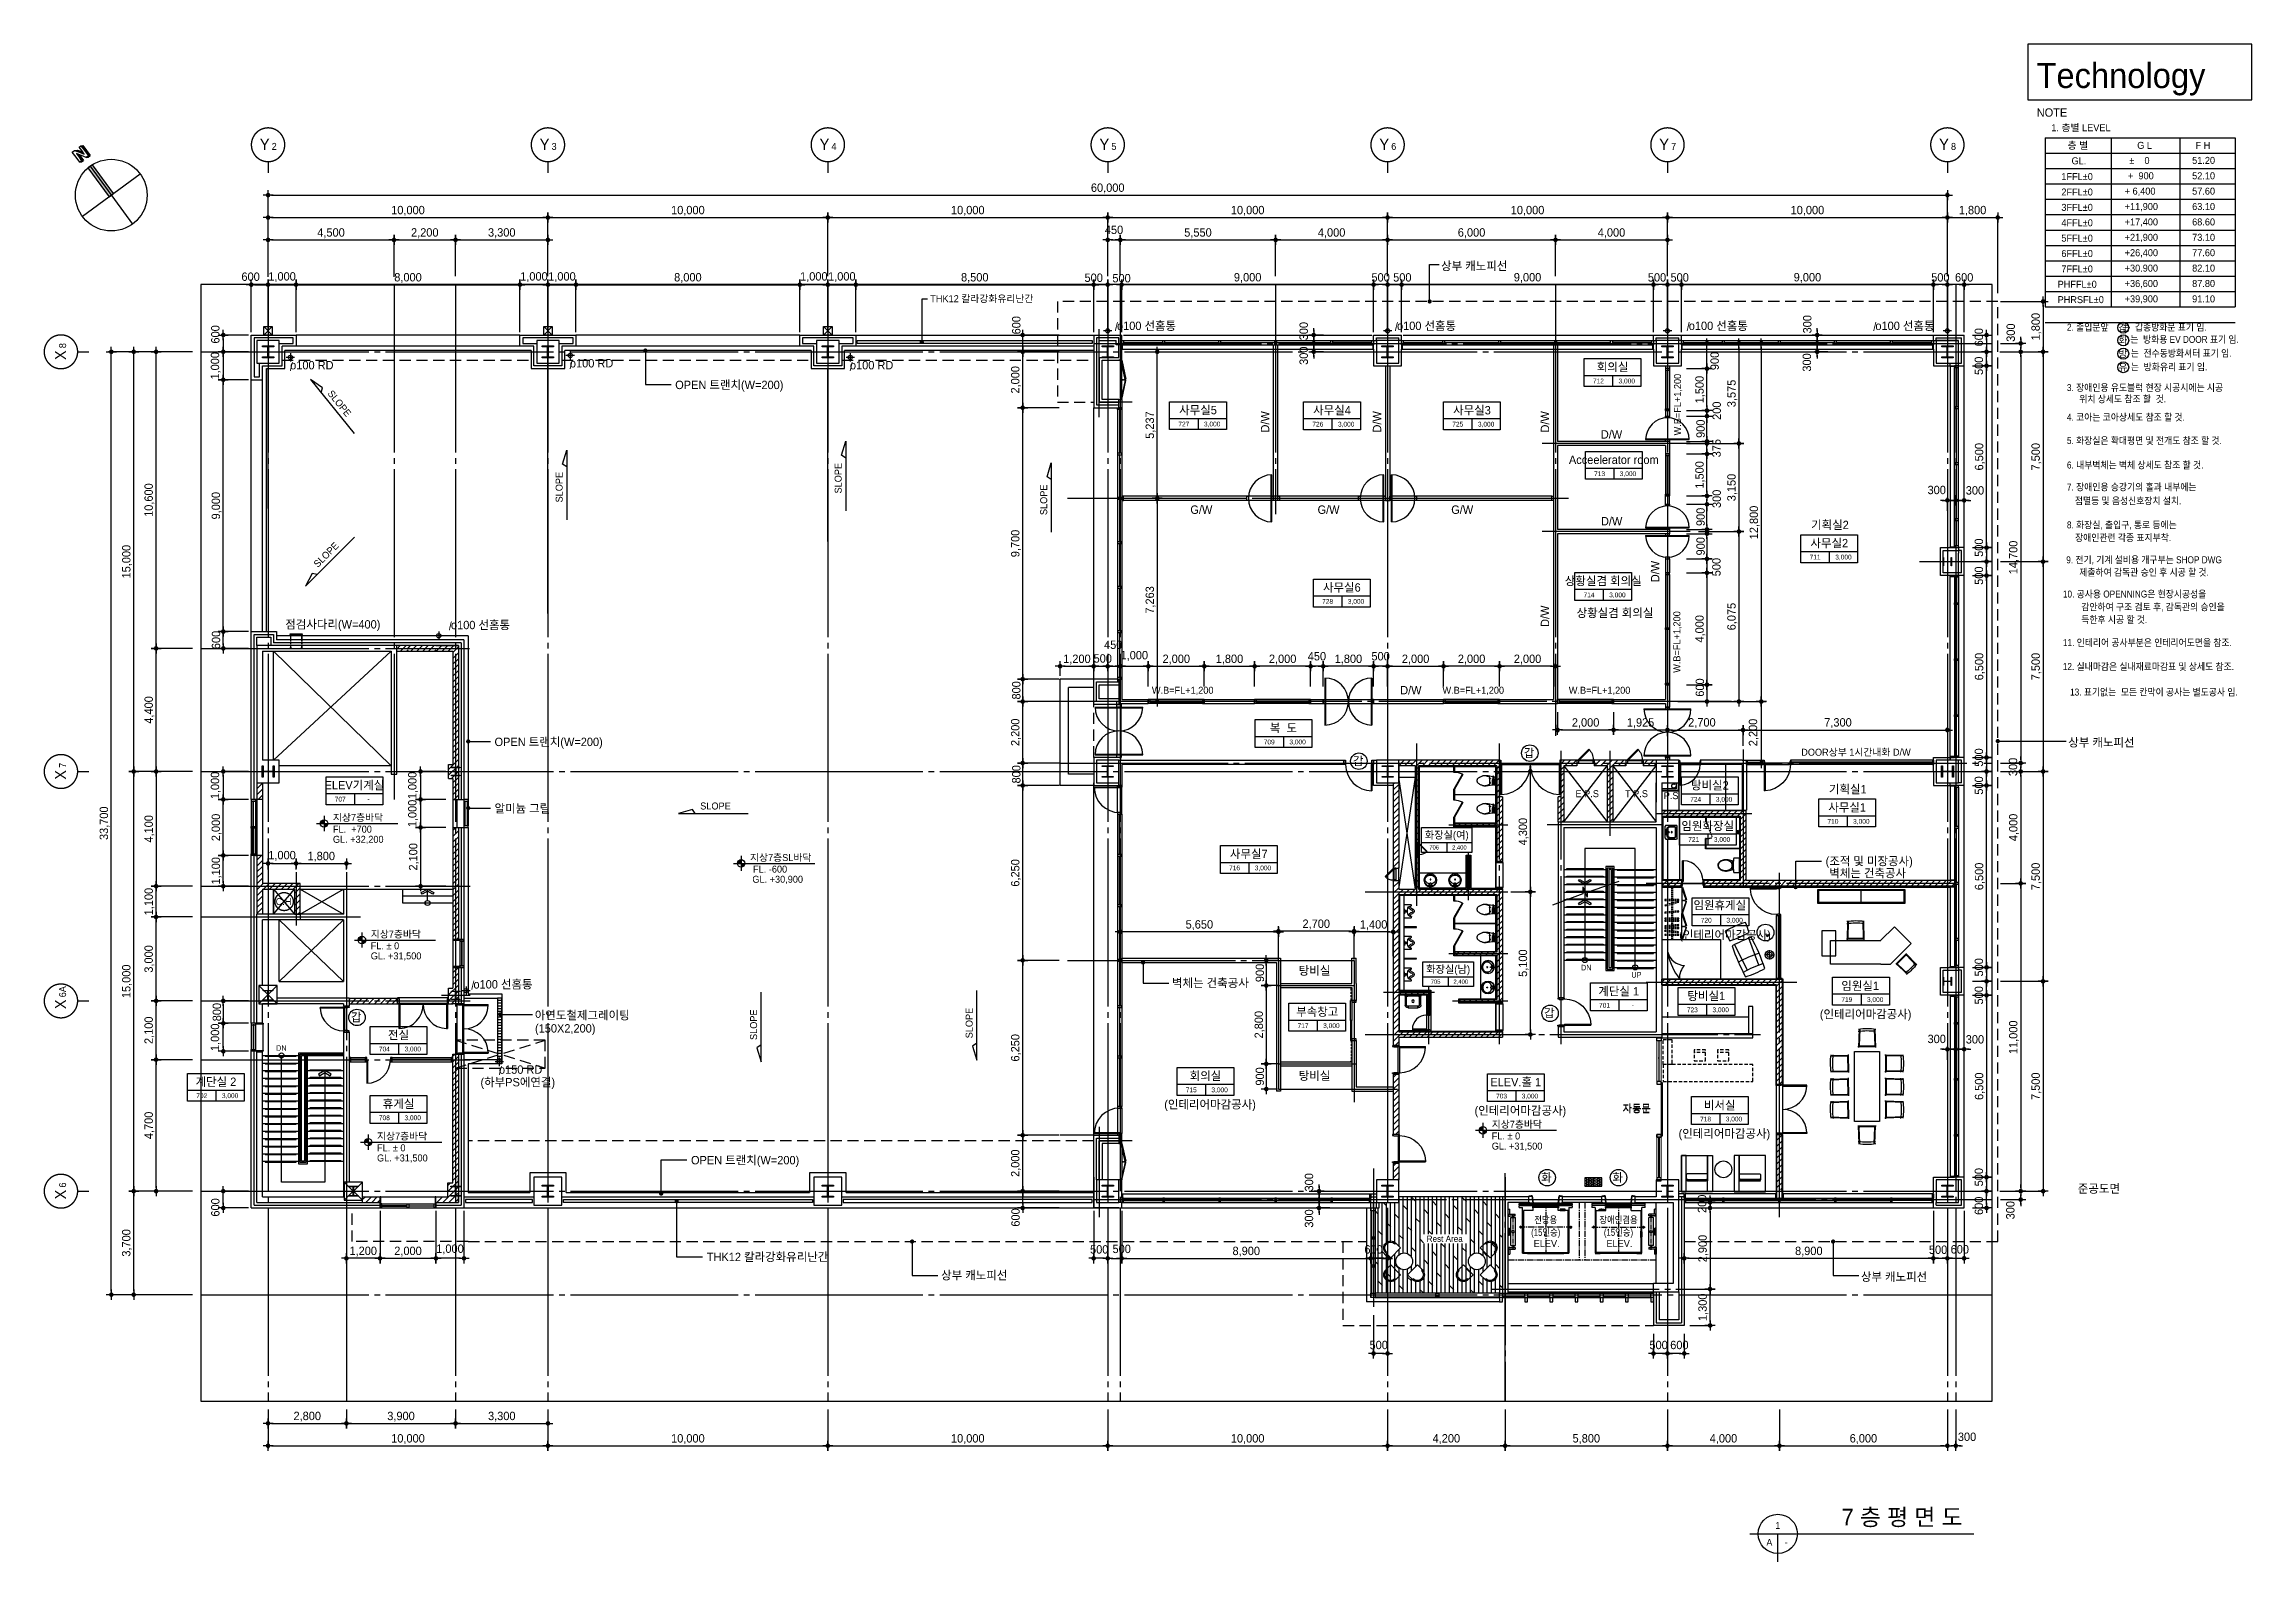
# Model space of a CAD drawing. Extents: x 14495256 to 14574135, y -1804798 to -1750552.
import ezdxf
from ezdxf.enums import TextEntityAlignment as Align

# ---------------------------------------------------------------- set-up
doc = ezdxf.new("R2010")
doc.units = 0
doc.header["$LTSCALE"] = 100
doc.header["$MEASUREMENT"] = 0
doc.header["$PDSIZE"] = -10
for name, pattern in [('CEN', [66, 60, -2, 2, -2]), ('CENTER2', [1.125, 0.75, -0.125, 0.125, -0.125]), ('HID', [2.3, 1.5, -0.8]), ('HIDD', [6, 4, -2]), ('HIDDEN', [0.375, 0.25, -0.125]), ('PHANTOM', [2.5, 1.25, -0.25, 0.25, -0.25, 0.25, -0.25])]:
    doc.linetypes.add(name, pattern=pattern)
doc.layers.get('0').update_dxf_attribs({"linetype": 'CONTINUOUS'})
doc.layers.get('Defpoints').update_dxf_attribs({"linetype": 'CONTINUOUS'})
for name, color, linetype in [('0-내벽고정식', 7, 'CONTINUOUS'), ('0-점검사다리', 7, 'CONTINUOUS'), ('4WID', 4, 'CONTINUOUS'), ('8', 8, 'CONTINUOUS'), ('AINFO', 1, 'CONTINUOUS'), ('AXIS', 7, 'CEN'), ('BT-lite', 2, 'CONTINUOUS'), ('C PL -등추가$0$lighting-ceiling', 1, 'CONTINUOUS'), ('CEN', 1, 'CEN'), ('COL', 2, 'CONTINUOUS'), ('col2', 3, 'CONTINUOUS'), ('DIM', 7, 'CONTINUOUS'), ('DOOR', 4, 'CONTINUOUS'), ('EL4', 6, 'CONTINUOUS'), ('elev', 7, 'CONTINUOUS'), ('EQP', 1, 'CONTINUOUS'), ('ETC', 6, 'CONTINUOUS'), ('FIN', 5, 'CONTINUOUS'), ('FUR', 4, 'CONTINUOUS'), ('FURNITURE', 8, 'CONTINUOUS'), ('GB석고보드', 6, 'CONTINUOUS'), ('HAT', 5, 'CONTINUOUS'), ('HOISTWAY', 9, 'CONTINUOUS'), ('IN', 6, 'CONTINUOUS'), ('K-TOILET', 11, 'CONTINUOUS'), ('LEVEL-1', 4, 'CONTINUOUS'), ('line', 2, 'CONTINUOUS'), ('ST', 3, 'CONTINUOUS'), ('SY2', 7, 'CONTINUOUS'), ('SYM', 7, 'CONTINUOUS'), ('TE2', 3, 'CONTINUOUS'), ('TEX', 3, 'CONTINUOUS'), ('TEXT', 2, 'CONTINUOUS'), ('TEXT1', 7, 'CONTINUOUS'), ('TEXT2', 7, 'CONTINUOUS'), ('TILE', 5, 'CONTINUOUS'), ('TITLE', 3, 'CONTINUOUS'), ('TO', 6, 'CONTINUOUS'), ('WALL', 2, 'CONTINUOUS'), ('WALL-1', 7, 'CONTINUOUS'), ('WALL-UNKNOWN', 3, 'CONTINUOUS'), ('WALLBR', 3, 'CONTINUOUS'), ('WID', 4, 'CONTINUOUS'), ('Win1', 4, 'CONTINUOUS'), ('WINE', 8, 'CONTINUOUS'), ('우수드레인', 8, 'CONTINUOUS'), ('지시선', 7, 'CONTINUOUS')]:
    doc.layers.add(name, color=color, linetype=linetype)
doc.layers.add('bit_lite', color=2, linetype='CONTINUOUS', lineweight=30)
doc.styles.add('HY울를도M', font='HYWULM.TTF')
doc.styles.add('굴림', font='H2HDRM.TTF')
doc.styles.add('돋음', font='Dotum.ttf', dxfattribs={"height": 3})
doc.dimstyles.new('DIM100', dxfattribs={"dimtxt": 300, "dimasz": 120, "dimexe": 1, "dimexo": 100, "dimgap": 60, "dimtad": 1, "dimdec": 4, "dimzin": 0, "dimdsep": 46, "dimlunit": 6, "dimtxsty": '굴림', "dimblk": 'DOTT', "dimcen": 0.09, "dimadec": 0, "dimazin": 0, "dimtfac": 1, "dimtdec": 4, "dimtofl": 0, "dimtmove": 2, "dimatfit": 2, "dimldrblk": 'DOTT', "dimfxl": 1, "dimtolj": 1, "dimtzin": 0, "dimarcsym": 0})
doc.dimstyles.new('DIM50', dxfattribs={"dimscale": 50, "dimtxt": 3, "dimasz": 1.2, "dimexe": 1, "dimexo": 1, "dimgap": 0.6, "dimtad": 1, "dimdec": 4, "dimzin": 0, "dimdsep": 46, "dimlunit": 6, "dimtxsty": '굴림', "dimblk": 'DOTT', "dimcen": 0.09, "dimadec": 0, "dimazin": 0, "dimtfac": 1, "dimtdec": 4, "dimtofl": 0, "dimtmove": 2, "dimatfit": 2, "dimldrblk": 'DOTT', "dimfxl": 1, "dimtolj": 1, "dimtzin": 0, "dimarcsym": 0})
pattern_1 = [(45, (1813009.7, -3035737.57), (-106.0660172, 106.0660172), [])]
pattern_2 = [(45, (1728909.7, -3035737.57), (-106.0660172, 106.0660172), [])]
pattern_3 = [(45, (1315193.02, -3034316.96), (-106.0660172, 106.0660172), [])]

msp = doc.modelspace()

# ---------------------------------------------------------------- texts
at = {"layer": 'SYM', "style": 'HY울를도M'}
for s, p in [('1', (14557196.61479, -1803498.15773)), ('A', (14556896.61479, -1804098.15773)), ('-', (14557496.61479, -1804098.15773))]:
    msp.add_text(s, height=240, dxfattribs=at).set_placement(p, align=Align.MIDDLE_CENTER)
at = {"layer": 'TE2', "style": 'HY울를도M'}
for rotation, p in [(309.0503063973, (14505808.71232, -1763392.33606)), (90, (14513655.19433, -1766386.92267)), (90, (14523624.00575, -1766066.92267)), (90, (14530968.81717, -1766837.92357)), (45, (14505331.70842, -1768802.7299)), (90, (14528305.25944, -1785540.31959)), (90, (14520603.35098, -1785599.31959))]:
    msp.add_text('SLOPE', height=250, rotation=rotation, dxfattribs=at).set_placement(p, align=Align.MIDDLE_CENTER)
msp.add_text('SLOPE', height=250, dxfattribs=at).set_placement((14519242.07672, -1777782.51882), align=Align.MIDDLE_CENTER)
at = {"layer": 'TEXT', "style": 'HY울를도M'}
for s, p in [('1. 층별 LEVEL', (14566970.67216, -1753665.32638)), ('1. 층별 LEVEL', (14566970.67216, -1753665.32638)), ('층 별', (14567552.73045, -1754295.35493)), ('G L', (14570038.87966, -1754295.35493)), ('F H', (14572125.52209, -1754295.35493)), ('GL.', (14567692.9142, -1754847.84867)), (' %%P    0', (14569664.31862, -1754834.99968)), ('51.20', (14572001.75296, -1754832.06976)), ('2FFL%%P0', (14567329.39199, -1755962.11311)), ('1FFL%%P0', (14567329.39199, -1755412.11861)), ('+ 6,400', (14569591.1613, -1755932.05876)), ('+  900', (14569711.46589, -1755382.06426)), ('52.10', (14572001.75296, -1755382.06426)), ('57.60', (14572001.75296, -1755932.05876)), ('3FFL%%P0', (14567329.39199, -1756512.10761)), ('+11,900', (14569591.1613, -1756482.05326)), ('63.10', (14572001.75296, -1756482.05326)), ('4FFL%%P0', (14567329.39199, -1757062.10211)), ('5FFL%%P0', (14567329.39199, -1757612.09661)), ('+17,400', (14569591.1613, -1757032.04776)), ('+21,900', (14569591.1613, -1757582.04226)), ('68.60', (14572001.75296, -1757032.04776)), ('73.10', (14572001.75296, -1757582.04226)), ('6FFL%%P0', (14567329.39199, -1758162.09111)), ('+26,400', (14569591.1613, -1758132.03676)), ('77.60', (14572001.75296, -1758132.03676)), ('7FFL%%P0', (14567329.39199, -1758712.08561)), ('+30.900', (14569591.1613, -1758682.03126)), ('+36,600', (14569591.1613, -1759232.02576)), ('82.10', (14572001.75296, -1758682.03126)), ('87.80', (14572001.75296, -1759232.02576)), ('PHFFL%%P0', (14567196.00757, -1759259.08416)), ('PHRSFL%%P0', (14567196.00757, -1759809.07866)), ('+39,900', (14569591.1613, -1759782.02026)), ('91.10', (14572001.75296, -1759782.02026)), ('갑', (14569367.42663, -1760813.39544)), ('화', (14569367.42663, -1761264.03653)), ('유', (14569367.42663, -1762224.62295)), ('방', (14569367.42663, -1761739.62402)), ('지상7층바닥', (14505573.78869, -1778319.87319)), ('FL.  +700', (14505573.78869, -1778736.07204)), ('GL. +32,200', (14505573.78869, -1779098.43389)), ('지상7층SL바닥', (14520476.66324, -1779750.65916)), ('GL. +30,900', (14520560.29423, -1780525.98694)), ('FL. -600', (14520584.34397, -1780163.62509)), ('지상7층바닥', (14506925.03441, -1782486.82402)), ('FL. %%p 0', (14506925.03441, -1782903.02286)), ('GL. +31,500', (14506925.03441, -1783265.38471)), ('지상7층바닥', (14507150.03441, -1789708.93538)), ('지상7층바닥', (14546977.15157, -1789284.71366)), ('FL. %%p 0', (14546977.15157, -1789700.9125)), ('GL. +31,500', (14507150.03441, -1790487.49608)), ('FL. %%p 0', (14507150.03441, -1790125.13423)), ('GL. +31,500', (14546977.15157, -1790063.27435))]:
    msp.add_text(s, height=250, dxfattribs=at).set_placement(p)
at = {"layer": 'TEXT', "style": 'HY울를도M', "width": 0.9}
for s, p in [('2. 출입문앞      는  갑종방화문 표기 임.', (14567528.02748, -1760669.7684)), ('는  방화용 EV DOOR 표기 임.', (14569793.25344, -1761105.7629)), ('는  전수동방화셔터 표기 임.', (14569810.85593, -1761601.10067)), ('는  방화유리 표기 임.', (14569815.34666, -1762089.35481)), ('3. 장애인용 유도블럭 현장 시공시에는 시공', (14567528.02748, -1762827.24158)), ('4. 코아는 코아상세도 참조 할 것.', (14567528.02748, -1763885.7064)), ('위치 상세도 참조 할  것.', (14567968.3387, -1763235.69444)), ('5. 화장실은 확대평면 및 전개도 참조 할 것.', (14567528.02748, -1764720.04269)), ('6. 내부벽체는 벽체 상세도 참조 할 것.', (14567528.02748, -1765595.25864)), ('7. 장애인용 승강기의 홀과 내부에는', (14567528.02748, -1766381.26252)), ('    점멸등 및 음성신호장치 설치.', (14567484.63289, -1766875.7404)), ('8. 화장실, 출입구, 통로 등에는', (14567528.02748, -1767735.45768)), ('    장애인관련 각종 표지부착.', (14567491.1796, -1768190.36844))]:
    msp.add_text(s, height=250, dxfattribs=at).set_placement(p, align=Align.MIDDLE_LEFT)
for s, p in [('9. 전기, 기계 설비용 개구부는 SHOP DWG', (14567503.79263, -1769107.60318)), ('제출하여 감독관 승인 후 시공 할 것.', (14567969.06274, -1769554.82746)), ('10. 공사용 OPENNING은 현장시공성을', (14567384.96222, -1770331.8576)), ('감안하여 구조 검토 후, 감독관의 승인을 ', (14568040.39397, -1770793.90208)), ('득한후 시공 할 것.', (14568040.39397, -1771245.05646)), ('11. 인테리어 공사부분은 인테리어도면을 참조.', (14567384.96222, -1772067.04416)), ('12. 실내마감은 실내재료마감표 및 상세도 참조.', (14567380.81545, -1772922.8543))]:
    msp.add_text(s, height=250, dxfattribs=at).set_placement(p)
msp.add_text('13. 표기없는  모든 칸막이 공사는 별도공사 임.', height=250, dxfattribs=at).set_placement((14570635.47137, -1773835.46066), align=Align.CENTER)
at = {"layer": 'TEXT', "style": 'HY울를도M'}
for s, p in [('E.P.S', (14550388.54551, -1777342.02862)), ('T.P.S', (14552148.78339, -1777342.02862)), ('P.S', (14553385.78339, -1777412.99265)), ('C.H', (14503810.01302, -1781199.19177)), ('ELEV.', (14548939.33949, -1793419.93128)), ('ELEV.', (14551539.33949, -1793419.93128))]:
    msp.add_text(s, height=250, dxfattribs=at).set_placement(p, align=Align.MIDDLE)
at = {"layer": 'TEXT', "style": 'HY울를도M', "width": 0.85}
for s, p in [('(15인승)', (14548906.21252, -1793037.44301)), ('전망용', (14548906.21252, -1792567.24291)), ('장애인겸용', (14551506.21252, -1792567.24291)), ('(15인승)', (14551506.21252, -1793037.44301))]:
    msp.add_text(s, height=250, dxfattribs=at).set_placement(p, align=Align.MIDDLE)
at = {"layer": 'TEXT1', "ltscale": 0.85, "style": 'HY울를도M'}
msp.add_text('Technology', height=892.41075, dxfattribs=at).set_placement((14566440.20177, -1752120.93997))
at = {"layer": 'TEXT1', "style": 'HY울를도M'}
for s, height, p in [('NOTE', 300, (14566449.10109, -1753146.6152)), ('상부 캐노피선', 300, (14545167.51514, -1758632.35903)), ('OPEN 트랜치(W=200)', 300, (14517803.18693, -1762881.50508)), ('점검사다리(W=400)', 300, (14503870.85307, -1771440.20051)), ('OPEN 트랜치(W=200)', 300, (14511347.90378, -1775640.80981)), ('상부 캐노피선', 300, (14567576.51514, -1775659.35903)), ('갑', 300, (14542017.50547, -1776329.11473)), ('갑', 300, (14548123.50547, -1776039.11473)), ('알미늄 그릴', 300, (14511347.90378, -1778022.29759)), ('(조적 및 미장공사)', 300, (14558905.74917, -1779902.19965)), ('벽체는 건축공사', 300, (14559037.45863, -1780331.04562)), ('벽체는 건축공사', 300, (14535553.68895, -1784257.11187)), ('갑', 300, (14548848.26984, -1785337.91668)), ('갑', 300, (14506218.41674, -1785485.51681)), ('아연도철제그레이팅', 300, (14512786.63254, -1785411.71528)), ('(150X2,200)', 300, (14512794.07158, -1785880.67648)), ('(하부PS에연결)', 300, (14510845.07158, -1787803.67648)), ('자동문', 266.404627, (14551655.15157, -1788715.06171)), ('자동문', 266.404627, (14551655.15157, -1788740.06171)), ('OPEN 트랜치(W=200)', 300, (14518368.18693, -1790590.58073)), ('화', 300, (14548743.7536, -1791212.66673)), ('화', 300, (14551292.7536, -1791212.66673)), ('상부 캐노피선', 300, (14527302.18693, -1794705.63903)), ('상부 캐노피선', 300, (14560167.39897, -1794758.63903))]:
    msp.add_text(s, height=height, dxfattribs=at).set_placement(p)
for s, p in [('/', (14533565.80956, -1760646.75628)), ('o100 선홈통', (14534643.80956, -1760609.75628)), ('/', (14543569.80956, -1760646.75628)), ('o100 선홈통', (14544647.80956, -1760609.75628)), ('/', (14553994.80956, -1760646.75628)), ('o100 선홈통', (14555072.80956, -1760609.75628)), ('/', (14560661.99814, -1760646.75628)), ('o100 선홈통', (14561739.99814, -1760609.75628)), ('/', (14504089.80134, -1762075.74338)), ('o100 RD', (14504820.80134, -1762026.74338)), ('/', (14514084.61276, -1762006.51028)), ('o100 RD', (14514815.61276, -1761957.51028)), ('/', (14524089.80134, -1762075.74338)), ('o100 RD', (14524820.80134, -1762026.74338)), ('/', (14509769.29478, -1771340.12215)), ('o100 선홈통', (14510847.29478, -1771303.12215)), ('/', (14510572.61276, -1784182.27719)), ('o100 선홈통', (14511650.61276, -1784145.27719)), ('/', (14511557.39341, -1787233.04145)), ('o150 RD', (14512280.39341, -1787203.04145))]:
    msp.add_text(s, height=300, dxfattribs=at).set_placement(p, align=Align.MIDDLE)
for s, height, p in [('회의실', 300, (14551295.24937, -1762243.29536)), ('사무실5', 300, (14536482.15463, -1763782.00751)), ('사무실4', 300, (14541269.6489, -1763786.54557)), ('사무실3', 300, (14546269.6489, -1763786.54557)), ('D/W', 300, (14551256.28663, -1764650.81163)), ('Acceelerator room', 300, (14551338.28196, -1765557.19877)), ('G/W', 300, (14536601.75775, -1767341.58044)), ('G/W', 300, (14541146.28731, -1767341.58044)), ('G/W', 300, (14545922.55004, -1767341.58044)), ('D/W', 300, (14551261.61576, -1767753.73776)), ('기획실2', 300, (14559060.28997, -1767887.21859)), ('사무실2', 300, (14559037.03562, -1768536.82876)), ('사무실6', 300, (14541621.25122, -1770121.5264)), ('상황실겸 회의실', 300, (14550960.91025, -1769887.89306)), ('상황실겸 회의실', 300, (14551379.81834, -1771029.85897)), ('D/W', 300, (14544086.91329, -1773793.34386)), ('복  도', 300, (14539533.98212, -1775145.03549)), ('ELEV기계실', 300, (14506342.21252, -1777188.69403)), ('탕비실2', 300, (14554771.16496, -1777193.80876)), ('기획실1', 300, (14559698.73249, -1777333.07703)), ('사무실1', 300, (14559675.47814, -1777982.6872)), ('화장실(여)', 266.404627, (14545369.95655, -1778952.92651)), ('임원화장실', 300, (14554692.55629, -1778645.1037)), ('사무실7', 300, (14538296.02394, -1779646.82876)), ('임원휴게실', 300, (14555125.1413, -1781477.56456)), ('(인테리어마감공사)', 300, (14555313.02394, -1782541.422)), ('탕비실', 300, (14540645.05991, -1783816.21859)), ('화장실(남)', 266.404627, (14545420.58159, -1783749.92651)), ('계단실 1', 300, (14551513.95655, -1784554.22402)), ('임원실1', 300, (14560141.18556, -1784358.73238)), ('부속창고', 300, (14540741.02394, -1785285.84876)), ('탕비실1', 300, (14554641.68038, -1784720.7206)), ('전실', 300, (14507918.45823, -1786119.82876)), ('(인테리어마감공사)', 300, (14560335.44336, -1785370.60945)), ('회의실', 300, (14536747.92684, -1787579.32205)), ('탕비실', 300, (14540645.05991, -1787574.21859)), ('계단실 2', 300, (14501393.38947, -1787788.75622)), ('ELEV.홀 1', 300, (14547835.10885, -1787800.17384)), ('휴게실', 300, (14507918.45823, -1788577.75622)), ('(인테리어마감공사)', 300, (14536912.92684, -1788597.32205)), ('(인테리어마감공사)', 300, (14548000.10885, -1788818.17384)), ('비서실', 300, (14555120.94084, -1788629.69317)), ('(인테리어마감공사)', 300, (14555290.02394, -1789639.82876)), ('Rest Area', 222.003856, (14545297.18506, -1793360.41703)), ('Rest Area', 222.003856, (14545297.18506, -1793363.50055))]:
    msp.add_text(s, height=height, dxfattribs=at).set_placement(p, align=Align.CENTER)
at = {"layer": 'TEXT1', "color": 2, "style": 'HY울를도M'}
for s, height, p in [('712', 170, (14550788.50142, -1762592.42528)), ('727', 170, (14535975.40667, -1764131.13743)), ('726', 170, (14540762.90094, -1764135.67549)), ('725', 170, (14545762.90094, -1764135.67549)), ('713', 170, (14550831.53401, -1765906.3287)), ('711', 170, (14558530.28766, -1768885.95868)), ('728', 170, (14541114.50327, -1770470.65632)), ('714', 170, (14550454.1623, -1770237.02298)), ('709', 170, (14539027.23416, -1775494.16541)), ('707', 170, (14505835.46456, -1777537.82395)), ('724', 170, (14554264.417, -1777542.93868)), ('710', 170, (14559168.73018, -1778331.81713)), ('706', 150.962622, (14544919.95655, -1779262.95927)), ('721', 170, (14554192.96047, -1778979.11178)), ('716', 170, (14537789.27598, -1779995.95868)), ('720', 170, (14554641.27598, -1781864.6425)), ('705', 150.962622, (14544970.58159, -1784059.95927)), ('701', 170, (14551007.2086, -1784903.35395)), ('723', 170, (14554144.58881, -1785066.94331)), ('719', 170, (14559663.6954, -1784701.73938)), ('717', 170, (14540234.27598, -1785634.97868)), ('704', 170, (14507411.71028, -1786468.95868)), ('702', 170, (14500886.64151, -1788137.88614)), ('715', 170, (14536241.17888, -1787928.45198)), ('703', 170, (14547328.3609, -1788149.30376)), ('708', 170, (14507411.71028, -1788926.88614)), ('718', 170, (14554618.27598, -1788970.95868))]:
    msp.add_text(s, height=height, dxfattribs=at).set_placement(p, align=Align.MIDDLE_CENTER)
at = {"layer": 'TEXT1', "style": 'HY울를도M'}
for s, height, p in [('3,000', 170, (14551801.99733, -1762592.42528)), ('3,000', 170, (14536988.90258, -1764131.13743)), ('3,000', 170, (14541776.39685, -1764135.67549)), ('3,000', 170, (14546776.39685, -1764135.67549)), ('3,000', 170, (14551845.02992, -1765906.3287)), ('3,000', 170, (14559543.78357, -1768885.95868)), ('3,000', 170, (14542127.99918, -1770470.65632)), ('3,000', 170, (14551467.65821, -1770237.02298)), ('3,000', 170, (14540040.73007, -1775494.16541)), ('-', 170, (14506848.96047, -1777537.82395)), ('3,000', 170, (14555277.91291, -1777542.93868)), ('3,000', 170, (14560182.22609, -1778331.81713)), ('2,400', 150.962622, (14545819.95655, -1779262.95927)), ('3,000', 170, (14555206.45638, -1778979.11178)), ('3,000', 170, (14538802.77189, -1779995.95868)), ('3,000', 170, (14555654.77189, -1781864.6425)), ('2,400', 150.962622, (14545870.58159, -1784059.95927)), ('-', 170, (14552020.70451, -1784903.35395)), ('3,000', 170, (14555158.08472, -1785066.94331)), ('3,000', 170, (14560677.19131, -1784701.73938)), ('3,000', 170, (14541247.77189, -1785634.97868)), ('3,000', 170, (14508425.20619, -1786468.95868)), ('3,000', 170, (14501900.13743, -1788137.88614)), ('3,000', 170, (14537254.67479, -1787928.45198)), ('3,000', 170, (14548341.85681, -1788149.30376)), ('3,000', 170, (14508425.20619, -1788926.88614)), ('3,000', 170, (14555631.77189, -1788970.95868))]:
    msp.add_text(s, height=height, dxfattribs=at).set_placement(p, align=Align.MIDDLE_CENTER)
for p in [(14539028.62793, -1764052.01065), (14543028.62752, -1764052.01065), (14549028.62793, -1764052.01065), (14552966.46057, -1769402.70288), (14549028.62793, -1770999.86354)]:
    msp.add_text('D/W', height=300, rotation=90, dxfattribs=at).set_placement(p, align=Align.CENTER)
msp.add_text('준공도면', height=299.97, dxfattribs=at).set_placement((14569423.83776, -1791608.09506), align=Align.RIGHT)
msp.add_text('THK12 칼라강화유리난간', height=300, dxfattribs=at).set_placement((14518931.77544, -1793898.99951), align=Align.MIDDLE_LEFT)
at = {"layer": 'TEXT2', "style": 'HY울를도M'}
msp.add_text('THK12 칼라강화유리난간', height=250, dxfattribs=at).set_placement((14526916.59327, -1759651.10093), align=Align.MIDDLE_LEFT)
for p in [(14553739.00818, -1763436.17889), (14553716.11476, -1771920.76626)]:
    msp.add_text('W.B=FL+1,200', height=250, rotation=90, dxfattribs=at).set_placement(p, align=Align.CENTER)
for s, p in [('W.B=FL+1,200', (14535934.99887, -1773770.73717)), ('W.B=FL+1,200', (14546316.78192, -1773770.73717)), ('W.B=FL+1,200', (14550830.41171, -1773770.73717)), ('DOOR상부 1시간내화 D/W ', (14560036.48293, -1775985.18488))]:
    msp.add_text(s, height=250, dxfattribs=at).set_placement(p, align=Align.CENTER)
at = {"layer": 'TITLE', "color": 4, "style": 'HY울를도M'}
for s, p in [('DN', (14550165.71553, -1783659.1087)), ('UP', (14551965.71553, -1783916.67538)), ('DN', (14503541.04821, -1786531.93014))]:
    msp.add_text(s, height=200, dxfattribs=at).set_placement(p)
at = {"layer": 'TITLE', "style": 'HY울를도M'}
msp.add_text('7 층 평 면 도', height=600, dxfattribs=at).set_placement((14563796.61479, -1803678.15773), align=Align.BOTTOM_RIGHT)

# ---------------------------------------------------------------- blocks, each defined once
blk = doc.blocks.new('DOTT')
for p, q in [((-1.5, 0), (1.5, 0)), ((0, 1.5), (0, -1.5))]:
    blk.add_line(p, q)
at = {"color": 6, "const_width": 0.68}
blk.add_lwpolyline([(-0.34, 0, 1), (0.34, 0, 1)], format="xyb", close=True, dxfattribs=at)
blk = doc.blocks.new('*D26')
at = {"layer": 'Defpoints', "color": 0, "lineweight": -3}
for p in [(14498456, -1791549), (14500856, -1791549), (14500856, -1795249)]:
    blk.add_point(p, dxfattribs=at)
at = {"layer": 'DIM', "color": 7, "lineweight": -2}
for p, q in [((14500556, -1791549), (14498356, -1791549)), ((14498456, -1795129), (14498456, -1791669)), ((14500556, -1795249), (14498356, -1795249))]:
    blk.add_line(p, q, dxfattribs=at)
at = {"layer": 'DIM', "color": 7, "lineweight": -2, "xscale": 120, "yscale": 120, "zscale": 120}
for p, rotation in [((14498456, -1791549), 90), ((14498456, -1795249), 270)]:
    blk.add_blockref('DOTT', p, dxfattribs=dict(at, rotation=rotation))
at = {"layer": 'DIM', "color": 3, "insert": (14498217, -1793399), "char_height": 300, "attachment_point": 5, "rotation": 90, "style": '굴림'}
blk.add_mtext('\\A1;3,700', dxfattribs=at)
blk = doc.blocks.new('*D27')
at = {"layer": 'Defpoints', "color": 0, "lineweight": -3}
for p in [(14513256, -1756749), (14503256, -1759149), (14513256, -1759149)]:
    blk.add_point(p, dxfattribs=at)
at = {"layer": 'DIM', "color": 7, "lineweight": -2}
for p, q in [((14503256, -1758849), (14503256, -1756649)), ((14503376, -1756749), (14513136, -1756749)), ((14513256, -1758849), (14513256, -1756649))]:
    blk.add_line(p, q, dxfattribs=at)
at = {"layer": 'DIM', "color": 7, "lineweight": -2, "xscale": 120, "yscale": 120, "zscale": 120, "rotation": 180}
blk.add_blockref('DOTT', (14503256, -1756749), dxfattribs=at)
at = {"layer": 'DIM', "color": 7, "lineweight": -2, "xscale": 120, "yscale": 120, "zscale": 120}
blk.add_blockref('DOTT', (14513256, -1756749), dxfattribs=at)
at = {"layer": 'DIM', "color": 3, "insert": (14508256, -1756511), "char_height": 300, "attachment_point": 5, "style": '굴림'}
blk.add_mtext('\\A1;10,000', dxfattribs=at)
blk = doc.blocks.new('*D28')
at = {"layer": 'Defpoints', "color": 0, "lineweight": -3}
for p in [(14563256, -1755949), (14503256, -1759149), (14563256, -1759149)]:
    blk.add_point(p, dxfattribs=at)
at = {"layer": 'DIM', "color": 7, "lineweight": -2}
for p, q in [((14503256, -1758849), (14503256, -1755849)), ((14503376, -1755949), (14563136, -1755949)), ((14563256, -1758849), (14563256, -1755849))]:
    blk.add_line(p, q, dxfattribs=at)
at = {"layer": 'DIM', "color": 7, "lineweight": -2, "xscale": 120, "yscale": 120, "zscale": 120, "rotation": 180}
blk.add_blockref('DOTT', (14503256, -1755949), dxfattribs=at)
at = {"layer": 'DIM', "color": 7, "lineweight": -2, "xscale": 120, "yscale": 120, "zscale": 120}
blk.add_blockref('DOTT', (14563256, -1755949), dxfattribs=at)
at = {"layer": 'DIM', "color": 3, "insert": (14533256, -1755710), "char_height": 300, "attachment_point": 5, "style": '굴림'}
blk.add_mtext('\\A1;60,000', dxfattribs=at)
blk = doc.blocks.new('*D29')
at = {"layer": 'Defpoints', "color": 0, "lineweight": -3}
for p in [(14543256, -1756749), (14533256, -1759149), (14543256, -1759149)]:
    blk.add_point(p, dxfattribs=at)
at = {"layer": 'DIM', "color": 7, "lineweight": -2}
for p, q in [((14533256, -1758849), (14533256, -1756649)), ((14533376, -1756749), (14543136, -1756749)), ((14543256, -1758849), (14543256, -1756649))]:
    blk.add_line(p, q, dxfattribs=at)
at = {"layer": 'DIM', "color": 7, "lineweight": -2, "xscale": 120, "yscale": 120, "zscale": 120, "rotation": 180}
blk.add_blockref('DOTT', (14533256, -1756749), dxfattribs=at)
at = {"layer": 'DIM', "color": 7, "lineweight": -2, "xscale": 120, "yscale": 120, "zscale": 120}
blk.add_blockref('DOTT', (14543256, -1756749), dxfattribs=at)
at = {"layer": 'DIM', "color": 3, "insert": (14538256, -1756511), "char_height": 300, "attachment_point": 5, "style": '굴림'}
blk.add_mtext('\\A1;10,000', dxfattribs=at)
blk = doc.blocks.new('*D30')
at = {"layer": 'Defpoints', "color": 0, "lineweight": -3}
for p in [(14523256, -1756749), (14513256, -1759149), (14523256, -1759149)]:
    blk.add_point(p, dxfattribs=at)
at = {"layer": 'DIM', "color": 7, "lineweight": -2}
for p, q in [((14513256, -1758849), (14513256, -1756649)), ((14513376, -1756749), (14523136, -1756749)), ((14523256, -1758849), (14523256, -1756649))]:
    blk.add_line(p, q, dxfattribs=at)
at = {"layer": 'DIM', "color": 7, "lineweight": -2, "xscale": 120, "yscale": 120, "zscale": 120, "rotation": 180}
blk.add_blockref('DOTT', (14513256, -1756749), dxfattribs=at)
at = {"layer": 'DIM', "color": 7, "lineweight": -2, "xscale": 120, "yscale": 120, "zscale": 120}
blk.add_blockref('DOTT', (14523256, -1756749), dxfattribs=at)
at = {"layer": 'DIM', "color": 3, "insert": (14518256, -1756511), "char_height": 300, "attachment_point": 5, "style": '굴림'}
blk.add_mtext('\\A1;10,000', dxfattribs=at)
blk = doc.blocks.new('*D31')
at = {"layer": 'Defpoints', "color": 0, "lineweight": -3}
for p in [(14533256, -1756749), (14523256, -1759149), (14533256, -1759149)]:
    blk.add_point(p, dxfattribs=at)
at = {"layer": 'DIM', "color": 7, "lineweight": -2}
for p, q in [((14523256, -1758849), (14523256, -1756649)), ((14523376, -1756749), (14533136, -1756749)), ((14533256, -1758849), (14533256, -1756649))]:
    blk.add_line(p, q, dxfattribs=at)
at = {"layer": 'DIM', "color": 7, "lineweight": -2, "xscale": 120, "yscale": 120, "zscale": 120, "rotation": 180}
blk.add_blockref('DOTT', (14523256, -1756749), dxfattribs=at)
at = {"layer": 'DIM', "color": 7, "lineweight": -2, "xscale": 120, "yscale": 120, "zscale": 120}
blk.add_blockref('DOTT', (14533256, -1756749), dxfattribs=at)
at = {"layer": 'DIM', "color": 3, "insert": (14528256, -1756511), "char_height": 300, "attachment_point": 5, "style": '굴림'}
blk.add_mtext('\\A1;10,000', dxfattribs=at)
blk = doc.blocks.new('*D32')
at = {"layer": 'Defpoints', "color": 0, "lineweight": -3}
for p in [(14553256, -1756749), (14543256, -1759149), (14553256, -1759149)]:
    blk.add_point(p, dxfattribs=at)
at = {"layer": 'DIM', "color": 7, "lineweight": -2}
for p, q in [((14543256, -1758849), (14543256, -1756649)), ((14543376, -1756749), (14553136, -1756749)), ((14553256, -1758849), (14553256, -1756649))]:
    blk.add_line(p, q, dxfattribs=at)
at = {"layer": 'DIM', "color": 7, "lineweight": -2, "xscale": 120, "yscale": 120, "zscale": 120, "rotation": 180}
blk.add_blockref('DOTT', (14543256, -1756749), dxfattribs=at)
at = {"layer": 'DIM', "color": 7, "lineweight": -2, "xscale": 120, "yscale": 120, "zscale": 120}
blk.add_blockref('DOTT', (14553256, -1756749), dxfattribs=at)
at = {"layer": 'DIM', "color": 3, "insert": (14548256, -1756511), "char_height": 300, "attachment_point": 5, "style": '굴림'}
blk.add_mtext('\\A1;10,000', dxfattribs=at)
blk = doc.blocks.new('*D33')
at = {"layer": 'Defpoints', "color": 0, "lineweight": -3}
for p in [(14563256, -1756749), (14553256, -1759149), (14563256, -1759149)]:
    blk.add_point(p, dxfattribs=at)
at = {"layer": 'DIM', "color": 7, "lineweight": -2}
for p, q in [((14553256, -1758849), (14553256, -1756649)), ((14553376, -1756749), (14563136, -1756749)), ((14563256, -1758849), (14563256, -1756649))]:
    blk.add_line(p, q, dxfattribs=at)
at = {"layer": 'DIM', "color": 7, "lineweight": -2, "xscale": 120, "yscale": 120, "zscale": 120, "rotation": 180}
blk.add_blockref('DOTT', (14553256, -1756749), dxfattribs=at)
at = {"layer": 'DIM', "color": 7, "lineweight": -2, "xscale": 120, "yscale": 120, "zscale": 120}
blk.add_blockref('DOTT', (14563256, -1756749), dxfattribs=at)
at = {"layer": 'DIM', "color": 3, "insert": (14558256, -1756511), "char_height": 300, "attachment_point": 5, "style": '굴림'}
blk.add_mtext('\\A1;10,000', dxfattribs=at)
blk = doc.blocks.new('*D34')
at = {"layer": 'Defpoints', "color": 0, "lineweight": -3}
for p in [(14543256, -1799049), (14547456, -1799049), (14547456, -1800649)]:
    blk.add_point(p, dxfattribs=at)
at = {"layer": 'DIM', "color": 7, "lineweight": -2}
for p, q in [((14543256, -1799349), (14543256, -1800749)), ((14547456, -1799349), (14547456, -1800749)), ((14543376, -1800649), (14547336, -1800649))]:
    blk.add_line(p, q, dxfattribs=at)
at = {"layer": 'DIM', "color": 7, "lineweight": -2, "xscale": 120, "yscale": 120, "zscale": 120, "rotation": 180}
blk.add_blockref('DOTT', (14543256, -1800649), dxfattribs=at)
at = {"layer": 'DIM', "color": 7, "lineweight": -2, "xscale": 120, "yscale": 120, "zscale": 120}
blk.add_blockref('DOTT', (14547456, -1800649), dxfattribs=at)
at = {"layer": 'DIM', "color": 3, "insert": (14545356, -1800410), "char_height": 300, "attachment_point": 5, "style": '굴림'}
blk.add_mtext('\\A1;4,200', dxfattribs=at)
blk = doc.blocks.new('*D35')
at = {"layer": 'Defpoints', "color": 0, "lineweight": -3}
for p in [(14547456, -1799049), (14553256, -1799049), (14553256, -1800649)]:
    blk.add_point(p, dxfattribs=at)
at = {"layer": 'DIM', "color": 7, "lineweight": -2}
for p, q in [((14547456, -1799349), (14547456, -1800749)), ((14553256, -1799349), (14553256, -1800749)), ((14547576, -1800649), (14553136, -1800649))]:
    blk.add_line(p, q, dxfattribs=at)
at = {"layer": 'DIM', "color": 7, "lineweight": -2, "xscale": 120, "yscale": 120, "zscale": 120, "rotation": 180}
blk.add_blockref('DOTT', (14547456, -1800649), dxfattribs=at)
at = {"layer": 'DIM', "color": 7, "lineweight": -2, "xscale": 120, "yscale": 120, "zscale": 120}
blk.add_blockref('DOTT', (14553256, -1800649), dxfattribs=at)
at = {"layer": 'DIM', "color": 3, "insert": (14550356, -1800411), "char_height": 300, "attachment_point": 5, "style": '굴림'}
blk.add_mtext('\\A1;5,800', dxfattribs=at)
blk = doc.blocks.new('BOMBOM_S')
at = {"color": 7}
blk.add_line((0, 0.4), (0, 0), dxfattribs=at)
blk.add_lwpolyline([(-0.6, 1, 1), (0.6, 1, 1), (-0.6, 1, 1)], format="xyb", dxfattribs=at)
at = {"color": 1, "style": '돋음'}
for tag, p, height in [('X', (-0.295, 0.816), 0.4), ('N', (0.129, 0.816), 0.25)]:
    blk.add_attdef(tag, p, '', height=height, dxfattribs=at)
blk = doc.blocks.new('TT1')
at = {"layer": 'TEXT1'}
for p, q in [((-1013, -600), (1013, -600)), ((0, -600), (0, -1000))]:
    blk.add_line(p, q, dxfattribs=at)
blk.add_lwpolyline([(-1013, 0), (1013, 0), (1013, -1000), (-1013, -1000)], close=True, dxfattribs=at)
blk = doc.blocks.new('*D36')
at = {"layer": 'Defpoints', "color": 0, "lineweight": -3}
for p in [(14498456, -1776549), (14500856, -1776549), (14500856, -1791549)]:
    blk.add_point(p, dxfattribs=at)
at = {"layer": 'DIM', "color": 7, "lineweight": -2}
for p, q in [((14500556, -1776549), (14498356, -1776549)), ((14498456, -1791429), (14498456, -1776669)), ((14500556, -1791549), (14498356, -1791549))]:
    blk.add_line(p, q, dxfattribs=at)
at = {"layer": 'DIM', "color": 7, "lineweight": -2, "xscale": 120, "yscale": 120, "zscale": 120}
for p, rotation in [((14498456, -1776549), 90), ((14498456, -1791549), 270)]:
    blk.add_blockref('DOTT', p, dxfattribs=dict(at, rotation=rotation))
at = {"layer": 'DIM', "color": 3, "insert": (14498218, -1784049), "char_height": 300, "attachment_point": 5, "rotation": 90, "style": '굴림'}
blk.add_mtext('\\A1;15,000', dxfattribs=at)
blk = doc.blocks.new('*D37')
at = {"layer": 'Defpoints', "color": 0, "lineweight": -3}
for p in [(14497656, -1761549), (14500856, -1761549), (14500856, -1795249)]:
    blk.add_point(p, dxfattribs=at)
at = {"layer": 'DIM', "color": 7, "lineweight": -2}
for p, q in [((14500556, -1761549), (14497556, -1761549)), ((14497656, -1795129), (14497656, -1761669)), ((14500556, -1795249), (14497556, -1795249))]:
    blk.add_line(p, q, dxfattribs=at)
at = {"layer": 'DIM', "color": 7, "lineweight": -2, "xscale": 120, "yscale": 120, "zscale": 120}
for p, rotation in [((14497656, -1761549), 90), ((14497656, -1795249), 270)]:
    blk.add_blockref('DOTT', p, dxfattribs=dict(at, rotation=rotation))
at = {"layer": 'DIM', "color": 3, "insert": (14497417, -1778399), "char_height": 300, "attachment_point": 5, "rotation": 90, "style": '굴림'}
blk.add_mtext('\\A1;33,700', dxfattribs=at)
blk = doc.blocks.new('*D38')
at = {"layer": 'Defpoints', "color": 0, "lineweight": -3}
for p in [(14498456, -1761549), (14500856, -1761549), (14499706, -1776549)]:
    blk.add_point(p, dxfattribs=at)
at = {"layer": 'DIM', "color": 7, "lineweight": -2}
for p, q in [((14500556, -1761549), (14498356, -1761549)), ((14498456, -1776429), (14498456, -1761669)), ((14499406, -1776549), (14498356, -1776549))]:
    blk.add_line(p, q, dxfattribs=at)
at = {"layer": 'DIM', "color": 7, "lineweight": -2, "xscale": 120, "yscale": 120, "zscale": 120}
for p, rotation in [((14498456, -1761549), 90), ((14498456, -1776549), 270)]:
    blk.add_blockref('DOTT', p, dxfattribs=dict(at, rotation=rotation))
at = {"layer": 'DIM', "color": 3, "insert": (14498218, -1769049), "char_height": 300, "attachment_point": 5, "rotation": 90, "style": '굴림'}
blk.add_mtext('\\A1;15,000', dxfattribs=at)
blk = doc.blocks.new('*D39')
at = {"layer": 'Defpoints', "color": 0, "lineweight": -3}
for p in [(14499256, -1772149), (14500856, -1772149), (14500856, -1776549)]:
    blk.add_point(p, dxfattribs=at)
at = {"layer": 'DIM', "color": 7, "lineweight": -2}
for p, q in [((14500556, -1772149), (14499156, -1772149)), ((14499256, -1776429), (14499256, -1772269)), ((14500556, -1776549), (14499156, -1776549))]:
    blk.add_line(p, q, dxfattribs=at)
at = {"layer": 'DIM', "color": 7, "lineweight": -2, "xscale": 120, "yscale": 120, "zscale": 120}
for p, rotation in [((14499256, -1772149), 90), ((14499256, -1776549), 270)]:
    blk.add_blockref('DOTT', p, dxfattribs=dict(at, rotation=rotation))
at = {"layer": 'DIM', "color": 3, "insert": (14499018, -1774349), "char_height": 300, "attachment_point": 5, "rotation": 90, "style": '굴림'}
blk.add_mtext('\\A1;4,400', dxfattribs=at)
blk = doc.blocks.new('*D40')
at = {"layer": 'Defpoints', "color": 0, "lineweight": -3}
for p in [(14541140, -1791849), (14540807, -1792149), (14541487, -1792149)]:
    blk.add_point(p, dxfattribs=at)
at = {"layer": 'DIM', "color": 7, "lineweight": -2}
for p, q in [((14540840, -1791849), (14540707, -1791849)), ((14540807, -1791729), (14540807, -1791609)), ((14541187, -1792149), (14540707, -1792149)), ((14540807, -1792269), (14540807, -1792389))]:
    blk.add_line(p, q, dxfattribs=at)
at = {"layer": 'DIM', "color": 7, "lineweight": -2, "xscale": 120, "yscale": 120, "zscale": 120}
for p, rotation in [((14540807, -1791849), 270), ((14540807, -1792149), 90)]:
    blk.add_blockref('DOTT', p, dxfattribs=dict(at, rotation=rotation))
at = {"layer": 'DIM', "color": 3, "insert": (14540450, -1792526), "char_height": 300, "attachment_point": 5, "rotation": 90, "style": '굴림'}
blk.add_mtext('\\A1;300', dxfattribs=at)
blk = doc.blocks.new('*D41')
at = {"layer": 'Defpoints', "color": 0, "lineweight": -3}
for p in [(14553256, -1799049), (14557256, -1799049), (14557256, -1800649)]:
    blk.add_point(p, dxfattribs=at)
at = {"layer": 'DIM', "color": 7, "lineweight": -2}
for p, q in [((14553256, -1799349), (14553256, -1800749)), ((14557256, -1799349), (14557256, -1800749)), ((14553376, -1800649), (14557136, -1800649))]:
    blk.add_line(p, q, dxfattribs=at)
at = {"layer": 'DIM', "color": 7, "lineweight": -2, "xscale": 120, "yscale": 120, "zscale": 120, "rotation": 180}
blk.add_blockref('DOTT', (14553256, -1800649), dxfattribs=at)
at = {"layer": 'DIM', "color": 7, "lineweight": -2, "xscale": 120, "yscale": 120, "zscale": 120}
blk.add_blockref('DOTT', (14557256, -1800649), dxfattribs=at)
at = {"layer": 'DIM', "color": 3, "insert": (14555256, -1800411), "char_height": 300, "attachment_point": 5, "style": '굴림'}
blk.add_mtext('\\A1;4,000', dxfattribs=at)
blk = doc.blocks.new('*D42')
at = {"layer": 'Defpoints', "color": 0, "lineweight": -3}
for p in [(14557256, -1799049), (14563256, -1799049), (14563256, -1800649)]:
    blk.add_point(p, dxfattribs=at)
at = {"layer": 'DIM', "color": 7, "lineweight": -2}
for p, q in [((14557256, -1799349), (14557256, -1800749)), ((14563256, -1799349), (14563256, -1800749)), ((14557376, -1800649), (14563136, -1800649))]:
    blk.add_line(p, q, dxfattribs=at)
at = {"layer": 'DIM', "color": 7, "lineweight": -2, "xscale": 120, "yscale": 120, "zscale": 120, "rotation": 180}
blk.add_blockref('DOTT', (14557256, -1800649), dxfattribs=at)
at = {"layer": 'DIM', "color": 7, "lineweight": -2, "xscale": 120, "yscale": 120, "zscale": 120}
blk.add_blockref('DOTT', (14563256, -1800649), dxfattribs=at)
at = {"layer": 'DIM', "color": 3, "insert": (14560256, -1800410), "char_height": 300, "attachment_point": 5, "style": '굴림'}
blk.add_mtext('\\A1;6,000', dxfattribs=at)
blk = doc.blocks.new('*D43')
at = {"layer": 'Defpoints', "color": 0, "lineweight": -3}
for p in [(14564856, -1780549), (14564856, -1791549), (14565876, -1791549)]:
    blk.add_point(p, dxfattribs=at)
at = {"layer": 'DIM', "color": 7, "lineweight": -2}
for p, q in [((14565156, -1780549), (14565976, -1780549)), ((14565876, -1780669), (14565876, -1791429)), ((14565156, -1791549), (14565976, -1791549))]:
    blk.add_line(p, q, dxfattribs=at)
at = {"layer": 'DIM', "color": 7, "lineweight": -2, "xscale": 120, "yscale": 120, "zscale": 120}
for p, rotation in [((14565876, -1780549), 90), ((14565876, -1791549), 270)]:
    blk.add_blockref('DOTT', p, dxfattribs=dict(at, rotation=rotation))
at = {"layer": 'DIM', "color": 3, "insert": (14565637, -1786049), "char_height": 300, "attachment_point": 5, "rotation": 90, "style": '굴림'}
blk.add_mtext('\\A1;11,000', dxfattribs=at)
blk = doc.blocks.new('*D44')
at = {"layer": 'Defpoints', "color": 0, "lineweight": -3}
for p in [(14564856, -1761549), (14564856, -1769049), (14566676, -1769049)]:
    blk.add_point(p, dxfattribs=at)
at = {"layer": 'DIM', "color": 7, "lineweight": -2}
for p, q in [((14565156, -1761549), (14566776, -1761549)), ((14566676, -1761669), (14566676, -1768929)), ((14565156, -1769049), (14566776, -1769049))]:
    blk.add_line(p, q, dxfattribs=at)
at = {"layer": 'DIM', "color": 7, "lineweight": -2, "xscale": 120, "yscale": 120, "zscale": 120}
for p, rotation in [((14566676, -1761549), 90), ((14566676, -1769049), 270)]:
    blk.add_blockref('DOTT', p, dxfattribs=dict(at, rotation=rotation))
at = {"layer": 'DIM', "color": 3, "insert": (14566437, -1765299), "char_height": 300, "attachment_point": 5, "rotation": 90, "style": '굴림'}
blk.add_mtext('\\A1;7,500', dxfattribs=at)
blk = doc.blocks.new('*D45')
at = {"layer": 'Defpoints', "color": 0, "lineweight": -3}
for p in [(14564856, -1784049), (14564856, -1791549), (14566676, -1791549)]:
    blk.add_point(p, dxfattribs=at)
at = {"layer": 'DIM', "color": 7, "lineweight": -2}
for p, q in [((14565156, -1784049), (14566776, -1784049)), ((14566676, -1784169), (14566676, -1791429)), ((14565156, -1791549), (14566776, -1791549))]:
    blk.add_line(p, q, dxfattribs=at)
at = {"layer": 'DIM', "color": 7, "lineweight": -2, "xscale": 120, "yscale": 120, "zscale": 120}
for p, rotation in [((14566676, -1784049), 90), ((14566676, -1791549), 270)]:
    blk.add_blockref('DOTT', p, dxfattribs=dict(at, rotation=rotation))
at = {"layer": 'DIM', "color": 3, "insert": (14566437, -1787799), "char_height": 300, "attachment_point": 5, "rotation": 90, "style": '굴림'}
blk.add_mtext('\\A1;7,500', dxfattribs=at)
blk = doc.blocks.new('*D46')
at = {"layer": 'Defpoints', "color": 0, "lineweight": -3}
for p in [(14564856, -1776549), (14564856, -1780549), (14565876, -1780549)]:
    blk.add_point(p, dxfattribs=at)
at = {"layer": 'DIM', "color": 7, "lineweight": -2}
for p, q in [((14565156, -1776549), (14565976, -1776549)), ((14565876, -1776669), (14565876, -1780429)), ((14565156, -1780549), (14565976, -1780549))]:
    blk.add_line(p, q, dxfattribs=at)
at = {"layer": 'DIM', "color": 7, "lineweight": -2, "xscale": 120, "yscale": 120, "zscale": 120}
for p, rotation in [((14565876, -1776549), 90), ((14565876, -1780549), 270)]:
    blk.add_blockref('DOTT', p, dxfattribs=dict(at, rotation=rotation))
at = {"layer": 'DIM', "color": 3, "insert": (14565637, -1778549), "char_height": 300, "attachment_point": 5, "rotation": 90, "style": '굴림'}
blk.add_mtext('\\A1;4,000', dxfattribs=at)
blk = doc.blocks.new('*D47')
at = {"layer": 'Defpoints', "color": 0, "lineweight": -3}
for p in [(14564856, -1776549), (14564856, -1784049), (14566676, -1784049)]:
    blk.add_point(p, dxfattribs=at)
at = {"layer": 'DIM', "color": 7, "lineweight": -2}
for p, q in [((14565156, -1776549), (14566776, -1776549)), ((14566676, -1776669), (14566676, -1783929)), ((14565156, -1784049), (14566776, -1784049))]:
    blk.add_line(p, q, dxfattribs=at)
at = {"layer": 'DIM', "color": 7, "lineweight": -2, "xscale": 120, "yscale": 120, "zscale": 120}
for p, rotation in [((14566676, -1776549), 90), ((14566676, -1784049), 270)]:
    blk.add_blockref('DOTT', p, dxfattribs=dict(at, rotation=rotation))
at = {"layer": 'DIM', "color": 3, "insert": (14566437, -1780299), "char_height": 300, "attachment_point": 5, "rotation": 90, "style": '굴림'}
blk.add_mtext('\\A1;7,500', dxfattribs=at)
blk = doc.blocks.new('*D48')
at = {"layer": 'Defpoints', "color": 0, "lineweight": -3}
for p in [(14564856, -1769049), (14564856, -1776549), (14566676, -1776549)]:
    blk.add_point(p, dxfattribs=at)
at = {"layer": 'DIM', "color": 7, "lineweight": -2}
for p, q in [((14565156, -1769049), (14566776, -1769049)), ((14566676, -1769169), (14566676, -1776429)), ((14565156, -1776549), (14566776, -1776549))]:
    blk.add_line(p, q, dxfattribs=at)
at = {"layer": 'DIM', "color": 7, "lineweight": -2, "xscale": 120, "yscale": 120, "zscale": 120}
for p, rotation in [((14566676, -1769049), 90), ((14566676, -1776549), 270)]:
    blk.add_blockref('DOTT', p, dxfattribs=dict(at, rotation=rotation))
at = {"layer": 'DIM', "color": 3, "insert": (14566437, -1772799), "char_height": 300, "attachment_point": 5, "rotation": 90, "style": '굴림'}
blk.add_mtext('\\A1;7,500', dxfattribs=at)
blk = doc.blocks.new('*D49')
at = {"layer": 'Defpoints', "color": 0, "lineweight": -3}
for p in [(14513256, -1799049), (14523256, -1799049), (14523256, -1800649)]:
    blk.add_point(p, dxfattribs=at)
at = {"layer": 'DIM', "color": 7, "lineweight": -2}
for p, q in [((14513256, -1799349), (14513256, -1800749)), ((14523256, -1799349), (14523256, -1800749)), ((14513376, -1800649), (14523136, -1800649))]:
    blk.add_line(p, q, dxfattribs=at)
at = {"layer": 'DIM', "color": 7, "lineweight": -2, "xscale": 120, "yscale": 120, "zscale": 120, "rotation": 180}
blk.add_blockref('DOTT', (14513256, -1800649), dxfattribs=at)
at = {"layer": 'DIM', "color": 7, "lineweight": -2, "xscale": 120, "yscale": 120, "zscale": 120}
blk.add_blockref('DOTT', (14523256, -1800649), dxfattribs=at)
at = {"layer": 'DIM', "color": 3, "insert": (14518256, -1800411), "char_height": 300, "attachment_point": 5, "style": '굴림'}
blk.add_mtext('\\A1;10,000', dxfattribs=at)
blk = doc.blocks.new('*D50')
at = {"layer": 'Defpoints', "color": 0, "lineweight": -3}
for p in [(14553856, -1792149), (14553756, -1795049), (14554776, -1795049)]:
    blk.add_point(p, dxfattribs=at)
at = {"layer": 'DIM', "color": 7, "lineweight": -2}
for p, q in [((14554156, -1792149), (14554876, -1792149)), ((14554776, -1792269), (14554776, -1794929)), ((14554056, -1795049), (14554876, -1795049))]:
    blk.add_line(p, q, dxfattribs=at)
at = {"layer": 'DIM', "color": 7, "lineweight": -2, "xscale": 120, "yscale": 120, "zscale": 120}
for p, rotation in [((14554776, -1792149), 90), ((14554776, -1795049), 270)]:
    blk.add_blockref('DOTT', p, dxfattribs=dict(at, rotation=rotation))
at = {"layer": 'DIM', "color": 3, "insert": (14554537, -1793599), "char_height": 300, "attachment_point": 5, "rotation": 90, "style": '굴림'}
blk.add_mtext('\\A1;2,900', dxfattribs=at)
blk = doc.blocks.new('*D51')
at = {"layer": 'Defpoints', "color": 0, "lineweight": -3}
for p in [(14553756, -1795049), (14554776, -1795049), (14553756, -1796349)]:
    blk.add_point(p, dxfattribs=at)
at = {"layer": 'DIM', "color": 7, "lineweight": -2}
for p, q in [((14554056, -1795049), (14554876, -1795049)), ((14554776, -1796229), (14554776, -1795169)), ((14554056, -1796349), (14554876, -1796349))]:
    blk.add_line(p, q, dxfattribs=at)
at = {"layer": 'DIM', "color": 7, "lineweight": -2, "xscale": 120, "yscale": 120, "zscale": 120}
for p, rotation in [((14554776, -1795049), 90), ((14554776, -1796349), 270)]:
    blk.add_blockref('DOTT', p, dxfattribs=dict(at, rotation=rotation))
at = {"layer": 'DIM', "color": 3, "insert": (14554537, -1795699), "char_height": 300, "attachment_point": 5, "rotation": 90, "style": '굴림'}
blk.add_mtext('\\A1;1,300', dxfattribs=at)
blk = doc.blocks.new('*D52')
at = {"layer": 'Defpoints', "color": 0, "lineweight": -3}
for p in [(14523256, -1799049), (14533256, -1799049), (14533256, -1800649)]:
    blk.add_point(p, dxfattribs=at)
at = {"layer": 'DIM', "color": 7, "lineweight": -2}
for p, q in [((14523256, -1799349), (14523256, -1800749)), ((14533256, -1799349), (14533256, -1800749)), ((14523376, -1800649), (14533136, -1800649))]:
    blk.add_line(p, q, dxfattribs=at)
at = {"layer": 'DIM', "color": 7, "lineweight": -2, "xscale": 120, "yscale": 120, "zscale": 120, "rotation": 180}
blk.add_blockref('DOTT', (14523256, -1800649), dxfattribs=at)
at = {"layer": 'DIM', "color": 7, "lineweight": -2, "xscale": 120, "yscale": 120, "zscale": 120}
blk.add_blockref('DOTT', (14533256, -1800649), dxfattribs=at)
at = {"layer": 'DIM', "color": 3, "insert": (14528256, -1800411), "char_height": 300, "attachment_point": 5, "style": '굴림'}
blk.add_mtext('\\A1;10,000', dxfattribs=at)
blk = doc.blocks.new('*D53')
at = {"layer": 'Defpoints', "color": 0, "lineweight": -3}
for p in [(14533256, -1799049), (14543256, -1799049), (14543256, -1800649)]:
    blk.add_point(p, dxfattribs=at)
at = {"layer": 'DIM', "color": 7, "lineweight": -2}
for p, q in [((14533256, -1799349), (14533256, -1800749)), ((14543256, -1799349), (14543256, -1800749)), ((14533376, -1800649), (14543136, -1800649))]:
    blk.add_line(p, q, dxfattribs=at)
at = {"layer": 'DIM', "color": 7, "lineweight": -2, "xscale": 120, "yscale": 120, "zscale": 120, "rotation": 180}
blk.add_blockref('DOTT', (14533256, -1800649), dxfattribs=at)
at = {"layer": 'DIM', "color": 7, "lineweight": -2, "xscale": 120, "yscale": 120, "zscale": 120}
blk.add_blockref('DOTT', (14543256, -1800649), dxfattribs=at)
at = {"layer": 'DIM', "color": 3, "insert": (14538256, -1800411), "char_height": 300, "attachment_point": 5, "style": '굴림'}
blk.add_mtext('\\A1;10,000', dxfattribs=at)
blk = doc.blocks.new('*D54')
at = {"layer": 'Defpoints', "color": 0, "lineweight": -3}
for p in [(14499256, -1784749), (14500856, -1784749), (14500856, -1786849)]:
    blk.add_point(p, dxfattribs=at)
at = {"layer": 'DIM', "color": 7, "lineweight": -2}
for p, q in [((14500556, -1784749), (14499156, -1784749)), ((14499256, -1786729), (14499256, -1784869)), ((14500556, -1786849), (14499156, -1786849))]:
    blk.add_line(p, q, dxfattribs=at)
at = {"layer": 'DIM', "color": 7, "lineweight": -2, "xscale": 120, "yscale": 120, "zscale": 120}
for p, rotation in [((14499256, -1784749), 90), ((14499256, -1786849), 270)]:
    blk.add_blockref('DOTT', p, dxfattribs=dict(at, rotation=rotation))
at = {"layer": 'DIM', "color": 3, "insert": (14499017, -1785799), "char_height": 300, "attachment_point": 5, "rotation": 90, "style": '굴림'}
blk.add_mtext('\\A1;2,100', dxfattribs=at)
blk = doc.blocks.new('*D55')
at = {"layer": 'Defpoints', "color": 0, "lineweight": -3}
for p in [(14503256, -1799049), (14513256, -1799049), (14513256, -1800649)]:
    blk.add_point(p, dxfattribs=at)
at = {"layer": 'DIM', "color": 7, "lineweight": -2}
for p, q in [((14503256, -1799349), (14503256, -1800749)), ((14513256, -1799349), (14513256, -1800749)), ((14503376, -1800649), (14513136, -1800649))]:
    blk.add_line(p, q, dxfattribs=at)
at = {"layer": 'DIM', "color": 7, "lineweight": -2, "xscale": 120, "yscale": 120, "zscale": 120, "rotation": 180}
blk.add_blockref('DOTT', (14503256, -1800649), dxfattribs=at)
at = {"layer": 'DIM', "color": 7, "lineweight": -2, "xscale": 120, "yscale": 120, "zscale": 120}
blk.add_blockref('DOTT', (14513256, -1800649), dxfattribs=at)
at = {"layer": 'DIM', "color": 3, "insert": (14508256, -1800411), "char_height": 300, "attachment_point": 5, "style": '굴림'}
blk.add_mtext('\\A1;10,000', dxfattribs=at)
blk = doc.blocks.new('*D56')
at = {"layer": 'Defpoints', "color": 0, "lineweight": -3}
for p in [(14500856, -1776549), (14499256, -1780649), (14500856, -1780649)]:
    blk.add_point(p, dxfattribs=at)
at = {"layer": 'DIM', "color": 7, "lineweight": -2}
for p, q in [((14500556, -1776549), (14499156, -1776549)), ((14499256, -1776669), (14499256, -1780529)), ((14500556, -1780649), (14499156, -1780649))]:
    blk.add_line(p, q, dxfattribs=at)
at = {"layer": 'DIM', "color": 7, "lineweight": -2, "xscale": 120, "yscale": 120, "zscale": 120}
for p, rotation in [((14499256, -1776549), 90), ((14499256, -1780649), 270)]:
    blk.add_blockref('DOTT', p, dxfattribs=dict(at, rotation=rotation))
at = {"layer": 'DIM', "color": 3, "insert": (14499018, -1778599), "char_height": 300, "attachment_point": 5, "rotation": 90, "style": '굴림'}
blk.add_mtext('\\A1;4,100', dxfattribs=at)
blk = doc.blocks.new('*D57')
at = {"layer": 'Defpoints', "color": 0, "lineweight": -3}
for p in [(14507756, -1757549), (14503256, -1759169), (14507756, -1759169)]:
    blk.add_point(p, dxfattribs=at)
at = {"layer": 'DIM', "color": 7, "lineweight": -2}
for p, q in [((14503256, -1758869), (14503256, -1757449)), ((14503376, -1757549), (14507636, -1757549)), ((14507756, -1758869), (14507756, -1757449))]:
    blk.add_line(p, q, dxfattribs=at)
at = {"layer": 'DIM', "color": 7, "lineweight": -2, "xscale": 120, "yscale": 120, "zscale": 120, "rotation": 180}
blk.add_blockref('DOTT', (14503256, -1757549), dxfattribs=at)
at = {"layer": 'DIM', "color": 7, "lineweight": -2, "xscale": 120, "yscale": 120, "zscale": 120}
blk.add_blockref('DOTT', (14507756, -1757549), dxfattribs=at)
at = {"layer": 'DIM', "color": 3, "insert": (14505506, -1757311), "char_height": 300, "attachment_point": 5, "style": '굴림'}
blk.add_mtext('\\A1;4,500', dxfattribs=at)
blk = doc.blocks.new('*D58')
at = {"layer": 'Defpoints', "color": 0, "lineweight": -3}
for p in [(14513256, -1757549), (14509956, -1759149), (14513256, -1759149)]:
    blk.add_point(p, dxfattribs=at)
at = {"layer": 'DIM', "color": 7, "lineweight": -2}
for p, q in [((14509956, -1758849), (14509956, -1757449)), ((14510076, -1757549), (14513136, -1757549)), ((14513256, -1758849), (14513256, -1757449))]:
    blk.add_line(p, q, dxfattribs=at)
at = {"layer": 'DIM', "color": 7, "lineweight": -2, "xscale": 120, "yscale": 120, "zscale": 120, "rotation": 180}
blk.add_blockref('DOTT', (14509956, -1757549), dxfattribs=at)
at = {"layer": 'DIM', "color": 7, "lineweight": -2, "xscale": 120, "yscale": 120, "zscale": 120}
blk.add_blockref('DOTT', (14513256, -1757549), dxfattribs=at)
at = {"layer": 'DIM', "color": 3, "insert": (14511606, -1757310), "char_height": 300, "attachment_point": 5, "style": '굴림'}
blk.add_mtext('\\A1;3,300', dxfattribs=at)
blk = doc.blocks.new('전망15인승')
at = {"layer": 'elev', "color": 4, "ltscale": 5}
for p, q in [((-350, -35), (600, -35)), ((-350, -90), (-350, -35)), ((1550, -90), (-350, -90)), ((1065, -45), (135, -45)), ((135, -80), (135, -45)), ((1065, -80), (135, -80)), ((600, -35), (1550, -35)), ((600, -90), (600, -45)), ((1065, -80), (1065, -45)), ((1550, -35), (1550, -90))]:
    blk.add_line(p, q, dxfattribs=at)
at = {"layer": 'HOISTWAY', "color": 1, "linetype": 'CENTER2', "ltscale": 3}
for p, q in [((600, 0), (600, -1807)), ((1550, -885), (-350, -885))]:
    blk.add_line(p, q, dxfattribs=at)
at = {"layer": 'HOISTWAY', "ltscale": 5}
for p, q in [((-350, -115), (1550, -115)), ((-350, -185), (-350, -115)), ((-350, -185), (-230, -185)), ((-230, -1820), (-230, -185)), ((-200, -295), (-200, -1795)), ((150, -295), (-200, -295)), ((150, -185), (120, -185)), ((1065, -145), (135, -145)), ((135, -180), (135, -145)), ((1065, -180), (135, -180)), ((150, -295), (150, -185)), ((600, -180), (600, -145)), ((1050, -295), (1050, -185)), ((1050, -185), (1080, -185)), ((1400, -295), (1050, -295)), ((1065, -180), (1065, -145)), ((1400, -1795), (1400, -295)), ((1430, -185), (1430, -1820)), ((1430, -185), (1550, -185)), ((1550, -115), (1550, -185)), ((-290, -851), (-306, -851)), ((-306, -851), (-306, -919)), ((-290, -919), (-306, -919)), ((-290, -877), (-290, -851)), ((-250, -877), (-290, -877)), ((-290, -893), (-290, -919)), ((-250, -893), (-290, -893)), ((-250, -893), (-250, -877)), ((1450, -893), (1450, -877)), ((1450, -877), (1490, -877)), ((1450, -893), (1490, -893)), ((1490, -851), (1506, -851)), ((1490, -877), (1490, -851)), ((1490, -893), (1490, -919)), ((1490, -919), (1506, -919)), ((1506, -851), (1506, -919)), ((-50, -1825), (-230, -1825)), ((-200, -1795), (-50, -1795)), ((-50, -1806), (-50, -1795)), ((-50, -1825), (-50, -1814)), ((1250, -1795), (1400, -1795)), ((1250, -1806), (1250, -1795)), ((1250, -1825), (1250, -1814)), ((1430, -1825), (1250, -1825))]:
    blk.add_line(p, q, dxfattribs=at)
at = {"layer": 'HOISTWAY', "ltscale": 200}
for p, q in [((1296, -295), (1116, -245)), ((1296, -245), (1116, -295)), ((1206, -318), (1206, -222)), ((-177, -1142), (-253, -1142)), ((-230, -1052), (-200, -1232)), ((-200, -1052), (-230, -1232))]:
    blk.add_line(p, q, dxfattribs=at)
at = {"layer": 'HOISTWAY'}
for p, q in [((-193, -1032), (-200, -1032)), ((-200, -1052), (-200, -1032)), ((-200, -1052), (-200, -1252)), ((-200, -1252), (-193, -1252)), ((-193, -1252), (-193, -1032)), ((-193, -1252), (-193, -1038))]:
    blk.add_line(p, q, dxfattribs=at)
at = {"layer": 'HOISTWAY', "color": 1, "ltscale": 5}
for p, q in [((-70, -1806), (1270, -1806)), ((-70, -1814), (-70, -1806)), ((-70, -1814), (1270, -1814)), ((1270, -1814), (1270, -1806))]:
    blk.add_line(p, q, dxfattribs=at)
at = {"layer": 'HOISTWAY', "color": 8, "ltscale": 5}
for p, q in [((-50, -1795), (1250, -1795)), ((-50, -1825), (1250, -1825))]:
    blk.add_line(p, q, dxfattribs=at)
at = {"layer": 'HOISTWAY'}
for points in [[(1296, -245), (1116, -245), (1116, -295), (1296, -295)], [(-230, -1052), (-230, -1232), (-200, -1232), (-200, -1052)]]:
    blk.add_lwpolyline(points, close=True, dxfattribs=at)
blk = doc.blocks.new('카운트')
at = {"layer": 'elev', "color": 8}
for p, q in [((-100, -545), (-270, -545)), ((-270, -1545), (-270, -545)), ((-261, -482), (-261, -417)), ((-16, -417), (-261, -417)), ((-16, -477), (-261, -477)), ((-16, -482), (-261, -482)), ((-224, -495), (-224, -491)), ((-224, -495), (-221, -495)), ((-221, -495), (-221, -491)), ((-218, -485), (-196, -485)), ((-218, -488), (-196, -488)), ((-193, -537), (-193, -491)), ((-190, -537), (-190, -491)), ((-180, -537), (-180, -491)), ((-177, -537), (-177, -491)), ((-174, -485), (-152, -485)), ((-174, -488), (-152, -488)), ((-149, -495), (-149, -491)), ((-149, -495), (-146, -495)), ((-146, -495), (-146, -491)), ((-100, -1545), (-100, -545)), ((0, -242), (-65, -242)), ((-65, -417), (-65, -242)), ((-65, -492), (-65, -482)), ((0, -492), (-65, -492)), ((-16, -482), (-16, -417)), ((-6, -492), (-6, -242)), ((-100, -1545), (-270, -1545)), ((-193, -1553), (-193, -1599)), ((-190, -1553), (-190, -1599)), ((-180, -1553), (-180, -1599)), ((-177, -1553), (-177, -1599)), ((-129, -1043), (-104, -1043)), ((-129, -1053), (-104, -1053)), ((-104, -1043), (-101, -1044)), ((-104, -1053), (-101, -1051)), ((-101, -1044), (-86, -1044)), ((-101, -1051), (-86, -1051)), ((-82, -1041), (-86, -1044)), ((-82, -1055), (-86, -1051)), ((-80, -1011), (-82, -1041)), ((-82, -1055), (-80, -1084)), ((-78, -1009), (-74, -1009)), ((-78, -1087), (-74, -1087)), ((-74, -1009), (-74, -1087)), ((-25, -948), (-71, -948)), ((-71, -1148), (-71, -948)), ((-25, -1148), (-71, -1148)), ((-62, -1148), (-62, -948)), ((-25, -952), (-62, -952)), ((-25, -998), (-62, -998)), ((-25, -1098), (-62, -1098)), ((-25, -1144), (-62, -1144)), ((-50, -948), (-50, -918)), ((0, -918), (-50, -918)), ((-50, -1098), (-50, -998)), ((-50, -1178), (-50, -1148)), ((0, -1178), (-50, -1178)), ((-25, -948), (-25, -998)), ((-25, -1148), (-25, -1098)), ((-4, -1178), (-4, -918)), ((-16, -1608), (-261, -1608)), ((-261, -1608), (-261, -1673)), ((-16, -1613), (-261, -1613)), ((-16, -1673), (-261, -1673)), ((-224, -1595), (-224, -1599)), ((-221, -1595), (-224, -1595)), ((-221, -1595), (-221, -1599)), ((-196, -1602), (-218, -1602)), ((-196, -1605), (-218, -1605)), ((-152, -1602), (-174, -1602)), ((-152, -1605), (-174, -1605)), ((-146, -1595), (-149, -1595)), ((-149, -1595), (-149, -1599)), ((-146, -1595), (-146, -1599)), ((-65, -1598), (-65, -1608)), ((0, -1598), (-65, -1598)), ((-65, -1673), (-65, -1848)), ((0, -1848), (-65, -1848)), ((-16, -1608), (-16, -1673)), ((-6, -1598), (-6, -1848))]:
    blk.add_line(p, q, dxfattribs=at)
at = {"layer": 'elev', "color": 1, "linetype": 'PHANTOM'}
blk.add_line((-185, -1691), (-185, -405), dxfattribs=at)
at = {"layer": 'elev', "color": 8}
blk.add_circle((-185, -1045), 42.8, dxfattribs=at)
for centre, radius, start, end in [((-218, -491), 6.2, 90, 180), ((-218, -491), 3, 90, 180), ((-196, -491), 6.2, 0, 90), ((-196, -491), 3, 0, 90), ((-185, -537), 8.2, 180, 0), ((-185, -537), 5, 180, 0), ((-174, -491), 6.2, 90, 180), ((-174, -491), 3, 90, 180), ((-152, -491), 6.2, 0, 90), ((-152, -491), 3, 0, 90), ((-185, -1553), 8.2, 0, 180), ((-185, -1553), 5, 0, 180), ((-78, -1011), 2.5, 90, 176.59066), ((-78, -1084), 2.5, 183.40934, 270), ((-218, -1599), 6.2, 180, 270), ((-218, -1599), 3, 180, 270), ((-196, -1599), 3, 270, 0), ((-196, -1599), 6.2, 270, 0), ((-174, -1599), 6.2, 180, 270), ((-174, -1599), 3, 180, 270), ((-152, -1599), 3, 270, 0), ((-152, -1599), 6.2, 270, 0)]:
    blk.add_arc(centre, radius, start, end, dxfattribs=at)
blk = doc.blocks.new('전망15인승-2호')
at = {"layer": 'elev', "color": 4, "ltscale": 5}
for p, q in [((-350, -35), (600, -35)), ((-350, -90), (-350, -35)), ((1550, -90), (-350, -90)), ((1065, -45), (135, -45)), ((135, -80), (135, -45)), ((1065, -80), (135, -80)), ((600, -35), (1550, -35)), ((600, -90), (600, -45)), ((1065, -80), (1065, -45)), ((1550, -35), (1550, -90))]:
    blk.add_line(p, q, dxfattribs=at)
at = {"layer": 'HOISTWAY', "color": 1, "linetype": 'CENTER2', "ltscale": 3}
for p, q in [((600, 0), (600, -1807)), ((1550, -885), (-350, -885))]:
    blk.add_line(p, q, dxfattribs=at)
at = {"layer": 'HOISTWAY', "ltscale": 5}
for p, q in [((-350, -115), (1550, -115)), ((-350, -185), (-350, -115)), ((-350, -185), (-230, -185)), ((-230, -1820), (-230, -185)), ((-200, -295), (-200, -1795)), ((150, -295), (-200, -295)), ((150, -185), (120, -185)), ((1065, -145), (135, -145)), ((135, -180), (135, -145)), ((1065, -180), (135, -180)), ((150, -295), (150, -185)), ((600, -180), (600, -145)), ((1050, -295), (1050, -185)), ((1050, -185), (1080, -185)), ((1400, -295), (1050, -295)), ((1065, -180), (1065, -145)), ((1400, -1795), (1400, -295)), ((1430, -185), (1430, -1820)), ((1430, -185), (1550, -185)), ((1550, -115), (1550, -185)), ((-290, -851), (-306, -851)), ((-306, -851), (-306, -919)), ((-290, -919), (-306, -919)), ((-290, -877), (-290, -851)), ((-250, -877), (-290, -877)), ((-290, -893), (-290, -919)), ((-250, -893), (-290, -893)), ((-250, -893), (-250, -877)), ((1450, -893), (1450, -877)), ((1450, -877), (1490, -877)), ((1450, -893), (1490, -893)), ((1490, -851), (1506, -851)), ((1490, -877), (1490, -851)), ((1490, -893), (1490, -919)), ((1490, -919), (1506, -919)), ((1506, -851), (1506, -919)), ((-50, -1825), (-230, -1825)), ((-200, -1795), (-50, -1795)), ((-50, -1806), (-50, -1795)), ((-50, -1825), (-50, -1814)), ((1250, -1795), (1400, -1795)), ((1250, -1806), (1250, -1795)), ((1250, -1825), (1250, -1814)), ((1430, -1825), (1250, -1825))]:
    blk.add_line(p, q, dxfattribs=at)
at = {"layer": 'HOISTWAY', "ltscale": 200}
for p, q in [((1296, -295), (1116, -245)), ((1296, -245), (1116, -295)), ((1206, -318), (1206, -222))]:
    blk.add_line(p, q, dxfattribs=at)
at = {"layer": 'HOISTWAY', "color": 1, "ltscale": 5}
for p, q in [((-70, -1806), (1270, -1806)), ((-70, -1814), (-70, -1806)), ((-70, -1814), (1270, -1814)), ((1270, -1814), (1270, -1806))]:
    blk.add_line(p, q, dxfattribs=at)
at = {"layer": 'HOISTWAY', "color": 8, "ltscale": 5}
for p, q in [((-50, -1795), (1250, -1795)), ((-50, -1825), (1250, -1825))]:
    blk.add_line(p, q, dxfattribs=at)
at = {"layer": 'HOISTWAY'}
blk.add_lwpolyline([(1296, -245), (1116, -245), (1116, -295), (1296, -295)], close=True, dxfattribs=at)
blk = doc.blocks.new('*D59')
at = {"layer": 'Defpoints', "color": 0, "lineweight": -3}
for p in [(14543256, -1799049), (14547456, -1799049), (14547456, -1800649)]:
    blk.add_point(p, dxfattribs=at)
at = {"layer": 'DIM', "color": 7, "lineweight": -2}
for p, q in [((14543256, -1799349), (14543256, -1800749)), ((14547456, -1799349), (14547456, -1800749)), ((14543376, -1800649), (14547336, -1800649))]:
    blk.add_line(p, q, dxfattribs=at)
at = {"layer": 'DIM', "color": 7, "lineweight": -2, "xscale": 120, "yscale": 120, "zscale": 120, "rotation": 180}
blk.add_blockref('DOTT', (14543256, -1800649), dxfattribs=at)
at = {"layer": 'DIM', "color": 7, "lineweight": -2, "xscale": 120, "yscale": 120, "zscale": 120}
blk.add_blockref('DOTT', (14547456, -1800649), dxfattribs=at)
at = {"layer": 'DIM', "color": 3, "insert": (14545356, -1800410), "char_height": 300, "attachment_point": 5, "style": '굴림'}
blk.add_mtext('\\A1;4,200', dxfattribs=at)
blk = doc.blocks.new('*D60')
at = {"layer": 'Defpoints', "color": 0, "lineweight": -3}
for p in [(14547456, -1799049), (14553256, -1799049), (14553256, -1800649)]:
    blk.add_point(p, dxfattribs=at)
at = {"layer": 'DIM', "color": 7, "lineweight": -2}
for p, q in [((14547456, -1799349), (14547456, -1800749)), ((14553256, -1799349), (14553256, -1800749)), ((14547576, -1800649), (14553136, -1800649))]:
    blk.add_line(p, q, dxfattribs=at)
at = {"layer": 'DIM', "color": 7, "lineweight": -2, "xscale": 120, "yscale": 120, "zscale": 120, "rotation": 180}
blk.add_blockref('DOTT', (14547456, -1800649), dxfattribs=at)
at = {"layer": 'DIM', "color": 7, "lineweight": -2, "xscale": 120, "yscale": 120, "zscale": 120}
blk.add_blockref('DOTT', (14553256, -1800649), dxfattribs=at)
at = {"layer": 'DIM', "color": 3, "insert": (14550356, -1800411), "char_height": 300, "attachment_point": 5, "style": '굴림'}
blk.add_mtext('\\A1;5,800', dxfattribs=at)
blk = doc.blocks.new('*D61')
at = {"layer": 'Defpoints', "color": 0, "lineweight": -3}
for p in [(14499256, -1780649), (14500856, -1780649), (14500856, -1781749)]:
    blk.add_point(p, dxfattribs=at)
at = {"layer": 'DIM', "color": 7, "lineweight": -2}
for p, q in [((14500556, -1780649), (14499156, -1780649)), ((14499256, -1781629), (14499256, -1780769)), ((14500556, -1781749), (14499156, -1781749))]:
    blk.add_line(p, q, dxfattribs=at)
at = {"layer": 'DIM', "color": 7, "lineweight": -2, "xscale": 120, "yscale": 120, "zscale": 120}
for p, rotation in [((14499256, -1780649), 90), ((14499256, -1781749), 270)]:
    blk.add_blockref('DOTT', p, dxfattribs=dict(at, rotation=rotation))
at = {"layer": 'DIM', "color": 3, "insert": (14499018, -1781199), "char_height": 300, "attachment_point": 5, "rotation": 90, "style": '굴림'}
blk.add_mtext('\\A1;1,100', dxfattribs=at)
blk = doc.blocks.new('*D62')
at = {"layer": 'Defpoints', "color": 0, "lineweight": -3}
for p in [(14499256, -1761549), (14500856, -1761549), (14500856, -1772149)]:
    blk.add_point(p, dxfattribs=at)
at = {"layer": 'DIM', "color": 7, "lineweight": -2}
for p, q in [((14500556, -1761549), (14499156, -1761549)), ((14499256, -1772029), (14499256, -1761669)), ((14500556, -1772149), (14499156, -1772149))]:
    blk.add_line(p, q, dxfattribs=at)
at = {"layer": 'DIM', "color": 7, "lineweight": -2, "xscale": 120, "yscale": 120, "zscale": 120}
for p, rotation in [((14499256, -1761549), 90), ((14499256, -1772149), 270)]:
    blk.add_blockref('DOTT', p, dxfattribs=dict(at, rotation=rotation))
at = {"layer": 'DIM', "color": 3, "insert": (14499017, -1766849), "char_height": 300, "attachment_point": 5, "rotation": 90, "style": '굴림'}
blk.add_mtext('\\A1;10,600', dxfattribs=at)
blk = doc.blocks.new('*D63')
at = {"layer": 'Defpoints', "color": 0, "lineweight": -3}
for p in [(14499256, -1781749), (14500856, -1781749), (14500856, -1784749)]:
    blk.add_point(p, dxfattribs=at)
at = {"layer": 'DIM', "color": 7, "lineweight": -2}
for p, q in [((14500556, -1781749), (14499156, -1781749)), ((14499256, -1784629), (14499256, -1781869)), ((14500556, -1784749), (14499156, -1784749))]:
    blk.add_line(p, q, dxfattribs=at)
at = {"layer": 'DIM', "color": 7, "lineweight": -2, "xscale": 120, "yscale": 120, "zscale": 120}
for p, rotation in [((14499256, -1781749), 90), ((14499256, -1784749), 270)]:
    blk.add_blockref('DOTT', p, dxfattribs=dict(at, rotation=rotation))
at = {"layer": 'DIM', "color": 3, "insert": (14499017, -1783249), "char_height": 300, "attachment_point": 5, "rotation": 90, "style": '굴림'}
blk.add_mtext('\\A1;3,000', dxfattribs=at)
blk = doc.blocks.new('*D64')
at = {"layer": 'Defpoints', "color": 0, "lineweight": -3}
for p in [(14503256, -1799049), (14506056, -1799049), (14506056, -1799849)]:
    blk.add_point(p, dxfattribs=at)
at = {"layer": 'DIM', "color": 7, "lineweight": -2}
for p, q in [((14503256, -1799349), (14503256, -1799949)), ((14503376, -1799849), (14505936, -1799849)), ((14506056, -1799349), (14506056, -1799949))]:
    blk.add_line(p, q, dxfattribs=at)
at = {"layer": 'DIM', "color": 7, "lineweight": -2, "xscale": 120, "yscale": 120, "zscale": 120, "rotation": 180}
blk.add_blockref('DOTT', (14503256, -1799849), dxfattribs=at)
at = {"layer": 'DIM', "color": 7, "lineweight": -2, "xscale": 120, "yscale": 120, "zscale": 120}
blk.add_blockref('DOTT', (14506056, -1799849), dxfattribs=at)
at = {"layer": 'DIM', "color": 3, "insert": (14504656, -1799610), "char_height": 300, "attachment_point": 5, "style": '굴림'}
blk.add_mtext('\\A1;2,800', dxfattribs=at)
blk = doc.blocks.new('*D65')
at = {"layer": 'Defpoints', "color": 0, "lineweight": -3}
for p in [(14506056, -1799049), (14509956, -1799049), (14509956, -1799849)]:
    blk.add_point(p, dxfattribs=at)
at = {"layer": 'DIM', "color": 7, "lineweight": -2}
for p, q in [((14506056, -1799349), (14506056, -1799949)), ((14506176, -1799849), (14509836, -1799849)), ((14509956, -1799349), (14509956, -1799949))]:
    blk.add_line(p, q, dxfattribs=at)
at = {"layer": 'DIM', "color": 7, "lineweight": -2, "xscale": 120, "yscale": 120, "zscale": 120, "rotation": 180}
blk.add_blockref('DOTT', (14506056, -1799849), dxfattribs=at)
at = {"layer": 'DIM', "color": 7, "lineweight": -2, "xscale": 120, "yscale": 120, "zscale": 120}
blk.add_blockref('DOTT', (14509956, -1799849), dxfattribs=at)
at = {"layer": 'DIM', "color": 3, "insert": (14508006, -1799610), "char_height": 300, "attachment_point": 5, "style": '굴림'}
blk.add_mtext('\\A1;3,900', dxfattribs=at)
blk = doc.blocks.new('*D66')
at = {"layer": 'Defpoints', "color": 0, "lineweight": -3}
for p in [(14509956, -1757549), (14507756, -1759169), (14509956, -1759149)]:
    blk.add_point(p, dxfattribs=at)
at = {"layer": 'DIM', "color": 7, "lineweight": -2}
for p, q in [((14507756, -1758869), (14507756, -1757449)), ((14507876, -1757549), (14509836, -1757549)), ((14509956, -1758849), (14509956, -1757449))]:
    blk.add_line(p, q, dxfattribs=at)
at = {"layer": 'DIM', "color": 7, "lineweight": -2, "xscale": 120, "yscale": 120, "zscale": 120, "rotation": 180}
blk.add_blockref('DOTT', (14507756, -1757549), dxfattribs=at)
at = {"layer": 'DIM', "color": 7, "lineweight": -2, "xscale": 120, "yscale": 120, "zscale": 120}
blk.add_blockref('DOTT', (14509956, -1757549), dxfattribs=at)
at = {"layer": 'DIM', "color": 3, "insert": (14508856, -1757310), "char_height": 300, "attachment_point": 5, "style": '굴림'}
blk.add_mtext('\\A1;2,200', dxfattribs=at)
blk = doc.blocks.new('*D67')
at = {"layer": 'Defpoints', "color": 0, "lineweight": -3}
for p in [(14509956, -1799049), (14513256, -1799049), (14513256, -1799849)]:
    blk.add_point(p, dxfattribs=at)
at = {"layer": 'DIM', "color": 7, "lineweight": -2}
for p, q in [((14509956, -1799349), (14509956, -1799949)), ((14510076, -1799849), (14513136, -1799849)), ((14513256, -1799349), (14513256, -1799949))]:
    blk.add_line(p, q, dxfattribs=at)
at = {"layer": 'DIM', "color": 7, "lineweight": -2, "xscale": 120, "yscale": 120, "zscale": 120, "rotation": 180}
blk.add_blockref('DOTT', (14509956, -1799849), dxfattribs=at)
at = {"layer": 'DIM', "color": 7, "lineweight": -2, "xscale": 120, "yscale": 120, "zscale": 120}
blk.add_blockref('DOTT', (14513256, -1799849), dxfattribs=at)
at = {"layer": 'DIM', "color": 3, "insert": (14511606, -1799610), "char_height": 300, "attachment_point": 5, "style": '굴림'}
blk.add_mtext('\\A1;3,300', dxfattribs=at)
blk = doc.blocks.new('*D68')
at = {"layer": 'Defpoints', "color": 0, "lineweight": -3}
for p in [(14553256, -1796349), (14553856, -1796349), (14553256, -1797349)]:
    blk.add_point(p, dxfattribs=at)
at = {"layer": 'DIM', "color": 7, "lineweight": -2}
for p, q in [((14553256, -1796649), (14553256, -1797449)), ((14553856, -1796649), (14553856, -1797449)), ((14553736, -1797349), (14553376, -1797349))]:
    blk.add_line(p, q, dxfattribs=at)
at = {"layer": 'DIM', "color": 7, "lineweight": -2, "xscale": 120, "yscale": 120, "zscale": 120, "rotation": 180}
blk.add_blockref('DOTT', (14553256, -1797349), dxfattribs=at)
at = {"layer": 'DIM', "color": 7, "lineweight": -2, "xscale": 120, "yscale": 120, "zscale": 120}
blk.add_blockref('DOTT', (14553856, -1797349), dxfattribs=at)
at = {"layer": 'DIM', "color": 3, "insert": (14553682, -1797048), "char_height": 300, "attachment_point": 5, "style": '굴림'}
blk.add_mtext('\\A1;600', dxfattribs=at)
blk = doc.blocks.new('*D69')
at = {"layer": 'Defpoints', "color": 0, "lineweight": -3}
for p in [(14552756, -1796349), (14553256, -1796349), (14552756, -1797349)]:
    blk.add_point(p, dxfattribs=at)
at = {"layer": 'DIM', "color": 7, "lineweight": -2}
for p, q in [((14552756, -1796649), (14552756, -1797449)), ((14553256, -1796649), (14553256, -1797449)), ((14553136, -1797349), (14552876, -1797349))]:
    blk.add_line(p, q, dxfattribs=at)
at = {"layer": 'DIM', "color": 7, "lineweight": -2, "xscale": 120, "yscale": 120, "zscale": 120, "rotation": 180}
blk.add_blockref('DOTT', (14552756, -1797349), dxfattribs=at)
at = {"layer": 'DIM', "color": 7, "lineweight": -2, "xscale": 120, "yscale": 120, "zscale": 120}
blk.add_blockref('DOTT', (14553256, -1797349), dxfattribs=at)
at = {"layer": 'DIM', "color": 3, "insert": (14552939, -1797048), "char_height": 300, "attachment_point": 5, "style": '굴림'}
blk.add_mtext('\\A1;500', dxfattribs=at)
blk = doc.blocks.new('*D70')
at = {"layer": 'Defpoints', "color": 0, "lineweight": -3, "ltscale": 3}
for p in [(14502656, -1784749), (14501656, -1785549), (14502656, -1785549)]:
    blk.add_point(p, dxfattribs=at)
at = {"layer": 'DIM', "color": 7, "lineweight": -2, "ltscale": 3}
for p, q in [((14502556, -1784749), (14501655, -1784749)), ((14501656, -1784869), (14501656, -1785429)), ((14502556, -1785549), (14501655, -1785549))]:
    blk.add_line(p, q, dxfattribs=at)
at = {"layer": 'DIM', "color": 7, "lineweight": -2, "ltscale": 3, "xscale": 120, "yscale": 120, "zscale": 120}
for p, rotation in [((14501656, -1784749), 90), ((14501656, -1785549), 270)]:
    blk.add_blockref('DOTT', p, dxfattribs=dict(at, rotation=rotation))
at = {"layer": 'DIM', "color": 3, "ltscale": 3, "insert": (14501429, -1785149), "char_height": 300, "attachment_point": 5, "rotation": 90, "style": '굴림'}
blk.add_mtext('\\A1;800', dxfattribs=at)
blk = doc.blocks.new('*D71')
at = {"layer": 'Defpoints', "color": 0, "lineweight": -3, "ltscale": 3}
for p in [(14501656, -1785549), (14502656, -1785549), (14502656, -1786549)]:
    blk.add_point(p, dxfattribs=at)
at = {"layer": 'DIM', "color": 7, "lineweight": -2, "ltscale": 3}
for p, q in [((14502556, -1785549), (14501655, -1785549)), ((14501656, -1786429), (14501656, -1785669)), ((14502556, -1786549), (14501655, -1786549))]:
    blk.add_line(p, q, dxfattribs=at)
at = {"layer": 'DIM', "color": 7, "lineweight": -2, "ltscale": 3, "xscale": 120, "yscale": 120, "zscale": 120}
for p, rotation in [((14501656, -1785549), 90), ((14501656, -1786549), 270)]:
    blk.add_blockref('DOTT', p, dxfattribs=dict(at, rotation=rotation))
at = {"layer": 'DIM', "color": 3, "ltscale": 3, "insert": (14501387, -1786049), "char_height": 300, "attachment_point": 5, "rotation": 90, "style": '굴림'}
blk.add_mtext('\\A1;1,000', dxfattribs=at)
blk = doc.blocks.new('*D72')
at = {"layer": 'Defpoints', "color": 0, "lineweight": -3, "ltscale": 3}
for p in [(14502656, -1776549), (14501656, -1777549), (14502656, -1777549)]:
    blk.add_point(p, dxfattribs=at)
at = {"layer": 'DIM', "color": 7, "lineweight": -2, "ltscale": 3}
for p, q in [((14502556, -1776549), (14501655, -1776549)), ((14501656, -1776669), (14501656, -1777429)), ((14502556, -1777549), (14501655, -1777549))]:
    blk.add_line(p, q, dxfattribs=at)
at = {"layer": 'DIM', "color": 7, "lineweight": -2, "ltscale": 3, "xscale": 120, "yscale": 120, "zscale": 120}
for p, rotation in [((14501656, -1776549), 90), ((14501656, -1777549), 270)]:
    blk.add_blockref('DOTT', p, dxfattribs=dict(at, rotation=rotation))
at = {"layer": 'DIM', "color": 3, "ltscale": 3, "insert": (14501387, -1777049), "char_height": 300, "attachment_point": 5, "rotation": 90, "style": '굴림'}
blk.add_mtext('\\A1;1,000', dxfattribs=at)
blk = doc.blocks.new('*D73')
at = {"layer": 'Defpoints', "color": 0, "lineweight": -3, "ltscale": 3}
for p in [(14501656, -1777549), (14502656, -1777549), (14502656, -1779549)]:
    blk.add_point(p, dxfattribs=at)
at = {"layer": 'DIM', "color": 7, "lineweight": -2, "ltscale": 3}
for p, q in [((14502556, -1777549), (14501655, -1777549)), ((14501656, -1779429), (14501656, -1777669)), ((14502556, -1779549), (14501655, -1779549))]:
    blk.add_line(p, q, dxfattribs=at)
at = {"layer": 'DIM', "color": 7, "lineweight": -2, "ltscale": 3, "xscale": 120, "yscale": 120, "zscale": 120}
for p, rotation in [((14501656, -1777549), 90), ((14501656, -1779549), 270)]:
    blk.add_blockref('DOTT', p, dxfattribs=dict(at, rotation=rotation))
at = {"layer": 'DIM', "color": 3, "ltscale": 3, "insert": (14501417, -1778549), "char_height": 300, "attachment_point": 5, "rotation": 90, "style": '굴림'}
blk.add_mtext('\\A1;2,000', dxfattribs=at)
blk = doc.blocks.new('*D74')
at = {"layer": 'Defpoints', "color": 0, "lineweight": -3, "ltscale": 3}
for p in [(14501656, -1779549), (14502656, -1779549), (14502656, -1780649)]:
    blk.add_point(p, dxfattribs=at)
at = {"layer": 'DIM', "color": 7, "lineweight": -2, "ltscale": 3}
for p, q in [((14502556, -1779549), (14501655, -1779549)), ((14501656, -1780529), (14501656, -1779669)), ((14502556, -1780649), (14501655, -1780649))]:
    blk.add_line(p, q, dxfattribs=at)
at = {"layer": 'DIM', "color": 7, "lineweight": -2, "ltscale": 3, "xscale": 120, "yscale": 120, "zscale": 120}
for p, rotation in [((14501656, -1779549), 90), ((14501656, -1780649), 270)]:
    blk.add_blockref('DOTT', p, dxfattribs=dict(at, rotation=rotation))
at = {"layer": 'DIM', "color": 3, "ltscale": 3, "insert": (14501418, -1780099), "char_height": 300, "attachment_point": 5, "rotation": 90, "style": '굴림'}
blk.add_mtext('\\A1;1,100', dxfattribs=at)
blk = doc.blocks.new('*D75')
at = {"layer": 'Defpoints', "color": 0, "lineweight": -3, "ltscale": 3}
for p in [(14501656, -1771549), (14502656, -1771549), (14502656, -1772149)]:
    blk.add_point(p, dxfattribs=at)
at = {"layer": 'DIM', "color": 7, "lineweight": -2, "ltscale": 3}
for p, q in [((14502556, -1771549), (14501655, -1771549)), ((14502556, -1772149), (14501655, -1772149)), ((14501656, -1772029), (14501656, -1771669))]:
    blk.add_line(p, q, dxfattribs=at)
at = {"layer": 'DIM', "color": 7, "lineweight": -2, "ltscale": 3, "xscale": 120, "yscale": 120, "zscale": 120}
for p, rotation in [((14501656, -1771549), 90), ((14501656, -1772149), 270)]:
    blk.add_blockref('DOTT', p, dxfattribs=dict(at, rotation=rotation))
at = {"layer": 'DIM', "color": 3, "ltscale": 3, "insert": (14501398, -1771849), "char_height": 300, "attachment_point": 5, "rotation": 90, "style": '굴림'}
blk.add_mtext('\\A1;600', dxfattribs=at)
blk = doc.blocks.new('*D76')
at = {"layer": 'Defpoints', "color": 0, "lineweight": -3, "ltscale": 3}
for p in [(14501656, -1762549), (14502656, -1762549), (14502656, -1771549)]:
    blk.add_point(p, dxfattribs=at)
at = {"layer": 'DIM', "color": 7, "lineweight": -2, "ltscale": 3}
for p, q in [((14502556, -1762549), (14501655, -1762549)), ((14501656, -1771429), (14501656, -1762669)), ((14502556, -1771549), (14501655, -1771549))]:
    blk.add_line(p, q, dxfattribs=at)
at = {"layer": 'DIM', "color": 7, "lineweight": -2, "ltscale": 3, "xscale": 120, "yscale": 120, "zscale": 120}
for p, rotation in [((14501656, -1762549), 90), ((14501656, -1771549), 270)]:
    blk.add_blockref('DOTT', p, dxfattribs=dict(at, rotation=rotation))
at = {"layer": 'DIM', "color": 3, "ltscale": 3, "insert": (14501418, -1767049), "char_height": 300, "attachment_point": 5, "rotation": 90, "style": '굴림'}
blk.add_mtext('\\A1;9,000', dxfattribs=at)
blk = doc.blocks.new('*D77')
at = {"layer": 'Defpoints', "color": 0, "lineweight": -3, "ltscale": 3}
for p in [(14502656, -1761549), (14501656, -1762549), (14502656, -1762549)]:
    blk.add_point(p, dxfattribs=at)
at = {"layer": 'DIM', "color": 7, "lineweight": -2, "ltscale": 3}
for p, q in [((14502556, -1761549), (14501655, -1761549)), ((14501656, -1761669), (14501656, -1762429)), ((14502556, -1762549), (14501655, -1762549))]:
    blk.add_line(p, q, dxfattribs=at)
at = {"layer": 'DIM', "color": 7, "lineweight": -2, "ltscale": 3, "xscale": 120, "yscale": 120, "zscale": 120}
for p, rotation in [((14501656, -1761549), 90), ((14501656, -1762549), 270)]:
    blk.add_blockref('DOTT', p, dxfattribs=dict(at, rotation=rotation))
at = {"layer": 'DIM', "color": 3, "ltscale": 3, "insert": (14501387, -1762049), "char_height": 300, "attachment_point": 5, "rotation": 90, "style": '굴림'}
blk.add_mtext('\\A1;1,000', dxfattribs=at)
blk = doc.blocks.new('*D78')
at = {"layer": 'Defpoints', "color": 0, "lineweight": -3, "ltscale": 3}
for p in [(14502656, -1760949), (14501656, -1761549), (14502656, -1761549)]:
    blk.add_point(p, dxfattribs=at)
at = {"layer": 'DIM', "color": 7, "lineweight": -2, "ltscale": 3}
for p, q in [((14502556, -1760949), (14501655, -1760949)), ((14501656, -1761069), (14501656, -1761429)), ((14502556, -1761549), (14501655, -1761549))]:
    blk.add_line(p, q, dxfattribs=at)
at = {"layer": 'DIM', "color": 7, "lineweight": -2, "ltscale": 3, "xscale": 120, "yscale": 120, "zscale": 120}
for p, rotation in [((14501656, -1760949), 90), ((14501656, -1761549), 270)]:
    blk.add_blockref('DOTT', p, dxfattribs=dict(at, rotation=rotation))
at = {"layer": 'DIM', "color": 3, "ltscale": 3, "insert": (14501373, -1760926), "char_height": 300, "attachment_point": 5, "rotation": 90, "style": '굴림'}
blk.add_mtext('\\A1;600', dxfattribs=at)
blk = doc.blocks.new('*D79')
at = {"layer": 'Defpoints', "color": 0, "lineweight": -3, "ltscale": 3}
for p in [(14504256, -1759150), (14503256, -1760949), (14504256, -1760949)]:
    blk.add_point(p, dxfattribs=at)
at = {"layer": 'DIM', "color": 7, "lineweight": -2, "ltscale": 3}
for p, q in [((14503256, -1760849), (14503256, -1759149)), ((14503376, -1759150), (14504136, -1759150)), ((14504256, -1760849), (14504256, -1759149))]:
    blk.add_line(p, q, dxfattribs=at)
at = {"layer": 'DIM', "color": 7, "lineweight": -2, "ltscale": 3, "xscale": 120, "yscale": 120, "zscale": 120, "rotation": 180}
blk.add_blockref('DOTT', (14503256, -1759150), dxfattribs=at)
at = {"layer": 'DIM', "color": 7, "lineweight": -2, "ltscale": 3, "xscale": 120, "yscale": 120, "zscale": 120}
blk.add_blockref('DOTT', (14504256, -1759150), dxfattribs=at)
at = {"layer": 'DIM', "color": 3, "ltscale": 3, "insert": (14503756, -1758881), "char_height": 300, "attachment_point": 5, "style": '굴림'}
blk.add_mtext('\\A1;1,000', dxfattribs=at)
blk = doc.blocks.new('*D80')
at = {"layer": 'Defpoints', "color": 0, "lineweight": -3, "ltscale": 3}
for p in [(14503256, -1759150), (14502656, -1760949), (14503256, -1760949)]:
    blk.add_point(p, dxfattribs=at)
at = {"layer": 'DIM', "color": 7, "lineweight": -2, "ltscale": 3}
for p, q in [((14502656, -1760849), (14502656, -1759149)), ((14502776, -1759150), (14503136, -1759150)), ((14503256, -1760849), (14503256, -1759149))]:
    blk.add_line(p, q, dxfattribs=at)
at = {"layer": 'DIM', "color": 7, "lineweight": -2, "ltscale": 3, "xscale": 120, "yscale": 120, "zscale": 120, "rotation": 180}
blk.add_blockref('DOTT', (14502656, -1759150), dxfattribs=at)
at = {"layer": 'DIM', "color": 7, "lineweight": -2, "ltscale": 3, "xscale": 120, "yscale": 120, "zscale": 120}
blk.add_blockref('DOTT', (14503256, -1759150), dxfattribs=at)
at = {"layer": 'DIM', "color": 3, "ltscale": 3, "insert": (14502633, -1758866), "char_height": 300, "attachment_point": 5, "style": '굴림'}
blk.add_mtext('\\A1;600', dxfattribs=at)
blk = doc.blocks.new('*D81')
at = {"layer": 'Defpoints', "color": 0, "lineweight": -3, "ltscale": 3}
for p in [(14522256, -1759150), (14514256, -1760949), (14522256, -1760949)]:
    blk.add_point(p, dxfattribs=at)
at = {"layer": 'DIM', "color": 7, "lineweight": -2, "ltscale": 3}
for p, q in [((14514256, -1760849), (14514256, -1759149)), ((14514376, -1759150), (14522136, -1759150)), ((14522256, -1760849), (14522256, -1759149))]:
    blk.add_line(p, q, dxfattribs=at)
at = {"layer": 'DIM', "color": 7, "lineweight": -2, "ltscale": 3, "xscale": 120, "yscale": 120, "zscale": 120, "rotation": 180}
blk.add_blockref('DOTT', (14514256, -1759150), dxfattribs=at)
at = {"layer": 'DIM', "color": 7, "lineweight": -2, "ltscale": 3, "xscale": 120, "yscale": 120, "zscale": 120}
blk.add_blockref('DOTT', (14522256, -1759150), dxfattribs=at)
at = {"layer": 'DIM', "color": 3, "ltscale": 3, "insert": (14518256, -1758912), "char_height": 300, "attachment_point": 5, "style": '굴림'}
blk.add_mtext('\\A1;8,000', dxfattribs=at)
blk = doc.blocks.new('*D82')
at = {"layer": 'Defpoints', "color": 0, "lineweight": -3, "ltscale": 3}
for p in [(14522256, -1759150), (14522256, -1760949), (14523256, -1760949)]:
    blk.add_point(p, dxfattribs=at)
at = {"layer": 'DIM', "color": 7, "lineweight": -2, "ltscale": 3}
for p, q in [((14522256, -1760849), (14522256, -1759149)), ((14523136, -1759150), (14522376, -1759150)), ((14523256, -1760849), (14523256, -1759149))]:
    blk.add_line(p, q, dxfattribs=at)
at = {"layer": 'DIM', "color": 7, "lineweight": -2, "ltscale": 3, "xscale": 120, "yscale": 120, "zscale": 120, "rotation": 180}
blk.add_blockref('DOTT', (14522256, -1759150), dxfattribs=at)
at = {"layer": 'DIM', "color": 7, "lineweight": -2, "ltscale": 3, "xscale": 120, "yscale": 120, "zscale": 120}
blk.add_blockref('DOTT', (14523256, -1759150), dxfattribs=at)
at = {"layer": 'DIM', "color": 3, "ltscale": 3, "insert": (14522756, -1758881), "char_height": 300, "attachment_point": 5, "style": '굴림'}
blk.add_mtext('\\A1;1,000', dxfattribs=at)
blk = doc.blocks.new('*D83')
at = {"layer": 'Defpoints', "color": 0, "lineweight": -3, "ltscale": 3}
for p in [(14524256, -1759150), (14523256, -1760949), (14524256, -1760949)]:
    blk.add_point(p, dxfattribs=at)
at = {"layer": 'DIM', "color": 7, "lineweight": -2, "ltscale": 3}
for p, q in [((14523256, -1760849), (14523256, -1759149)), ((14523376, -1759150), (14524136, -1759150)), ((14524256, -1760849), (14524256, -1759149))]:
    blk.add_line(p, q, dxfattribs=at)
at = {"layer": 'DIM', "color": 7, "lineweight": -2, "ltscale": 3, "xscale": 120, "yscale": 120, "zscale": 120, "rotation": 180}
blk.add_blockref('DOTT', (14523256, -1759150), dxfattribs=at)
at = {"layer": 'DIM', "color": 7, "lineweight": -2, "ltscale": 3, "xscale": 120, "yscale": 120, "zscale": 120}
blk.add_blockref('DOTT', (14524256, -1759150), dxfattribs=at)
at = {"layer": 'DIM', "color": 3, "ltscale": 3, "insert": (14523756, -1758881), "char_height": 300, "attachment_point": 5, "style": '굴림'}
blk.add_mtext('\\A1;1,000', dxfattribs=at)
blk = doc.blocks.new('*D84')
at = {"layer": 'Defpoints', "color": 0, "lineweight": -3, "ltscale": 3}
for p in [(14512256, -1759150), (14504256, -1760949), (14512256, -1760949)]:
    blk.add_point(p, dxfattribs=at)
at = {"layer": 'DIM', "color": 7, "lineweight": -2, "ltscale": 3}
for p, q in [((14504256, -1760849), (14504256, -1759149)), ((14504376, -1759150), (14512136, -1759150)), ((14512256, -1760849), (14512256, -1759149))]:
    blk.add_line(p, q, dxfattribs=at)
at = {"layer": 'DIM', "color": 7, "lineweight": -2, "ltscale": 3, "xscale": 120, "yscale": 120, "zscale": 120, "rotation": 180}
blk.add_blockref('DOTT', (14504256, -1759150), dxfattribs=at)
at = {"layer": 'DIM', "color": 7, "lineweight": -2, "ltscale": 3, "xscale": 120, "yscale": 120, "zscale": 120}
blk.add_blockref('DOTT', (14512256, -1759150), dxfattribs=at)
at = {"layer": 'DIM', "color": 3, "ltscale": 3, "insert": (14508256, -1758912), "char_height": 300, "attachment_point": 5, "style": '굴림'}
blk.add_mtext('\\A1;8,000', dxfattribs=at)
blk = doc.blocks.new('*D85')
at = {"layer": 'Defpoints', "color": 0, "lineweight": -3, "ltscale": 3}
for p in [(14512256, -1759150), (14512256, -1760949), (14513256, -1760949)]:
    blk.add_point(p, dxfattribs=at)
at = {"layer": 'DIM', "color": 7, "lineweight": -2, "ltscale": 3}
for p, q in [((14512256, -1760849), (14512256, -1759149)), ((14513136, -1759150), (14512376, -1759150)), ((14513256, -1760849), (14513256, -1759149))]:
    blk.add_line(p, q, dxfattribs=at)
at = {"layer": 'DIM', "color": 7, "lineweight": -2, "ltscale": 3, "xscale": 120, "yscale": 120, "zscale": 120, "rotation": 180}
blk.add_blockref('DOTT', (14512256, -1759150), dxfattribs=at)
at = {"layer": 'DIM', "color": 7, "lineweight": -2, "ltscale": 3, "xscale": 120, "yscale": 120, "zscale": 120}
blk.add_blockref('DOTT', (14513256, -1759150), dxfattribs=at)
at = {"layer": 'DIM', "color": 3, "ltscale": 3, "insert": (14512756, -1758881), "char_height": 300, "attachment_point": 5, "style": '굴림'}
blk.add_mtext('\\A1;1,000', dxfattribs=at)
blk = doc.blocks.new('*D86')
at = {"layer": 'Defpoints', "color": 0, "lineweight": -3, "ltscale": 3}
for p in [(14514256, -1759150), (14513256, -1760949), (14514256, -1760949)]:
    blk.add_point(p, dxfattribs=at)
at = {"layer": 'DIM', "color": 7, "lineweight": -2, "ltscale": 3}
for p, q in [((14513256, -1760849), (14513256, -1759149)), ((14513376, -1759150), (14514136, -1759150)), ((14514256, -1760849), (14514256, -1759149))]:
    blk.add_line(p, q, dxfattribs=at)
at = {"layer": 'DIM', "color": 7, "lineweight": -2, "ltscale": 3, "xscale": 120, "yscale": 120, "zscale": 120, "rotation": 180}
blk.add_blockref('DOTT', (14513256, -1759150), dxfattribs=at)
at = {"layer": 'DIM', "color": 7, "lineweight": -2, "ltscale": 3, "xscale": 120, "yscale": 120, "zscale": 120}
blk.add_blockref('DOTT', (14514256, -1759150), dxfattribs=at)
at = {"layer": 'DIM', "color": 3, "ltscale": 3, "insert": (14513756, -1758881), "char_height": 300, "attachment_point": 5, "style": '굴림'}
blk.add_mtext('\\A1;1,000', dxfattribs=at)
blk = doc.blocks.new('*D87')
at = {"layer": 'Defpoints', "color": 0, "lineweight": -3, "ltscale": 3}
for p in [(14501656, -1791549), (14502656, -1791549), (14502656, -1792149)]:
    blk.add_point(p, dxfattribs=at)
at = {"layer": 'DIM', "color": 7, "lineweight": -2, "ltscale": 3}
for p, q in [((14502556, -1791549), (14501655, -1791549)), ((14501656, -1792029), (14501656, -1791669)), ((14502556, -1792149), (14501655, -1792149))]:
    blk.add_line(p, q, dxfattribs=at)
at = {"layer": 'DIM', "color": 7, "lineweight": -2, "ltscale": 3, "xscale": 120, "yscale": 120, "zscale": 120}
for p, rotation in [((14501656, -1791549), 90), ((14501656, -1792149), 270)]:
    blk.add_blockref('DOTT', p, dxfattribs=dict(at, rotation=rotation))
at = {"layer": 'DIM', "color": 3, "ltscale": 3, "insert": (14501373, -1792130), "char_height": 300, "attachment_point": 5, "rotation": 90, "style": '굴림'}
blk.add_mtext('\\A1;600', dxfattribs=at)
blk = doc.blocks.new('방위-1')
at = {"layer": 'SY2'}
blk.add_hatch(color=256, dxfattribs=at).paths.add_polyline_path([(1079, 670), (978, 834), (-57, 78), (57, -78)])
for p, q in [((-756, 1034), (756, -1034)), ((1177, 1129), (1358, 1261)), ((1177, 1129), (1358, 1261)), ((1228, 1060), (1177, 1129)), ((1177, 1129), (1186, 1064)), ((1228, 1060), (1177, 1129)), ((1177, 1129), (1186, 1064)), ((1186, 1064), (1236, 995)), ((1186, 1064), (1236, 995)), ((1355, 1153), (1228, 1060)), ((1355, 1153), (1228, 1060)), ((1228, 1060), (1236, 995)), ((1228, 1060), (1236, 995)), ((1447, 1149), (1236, 995)), ((1447, 1149), (1236, 995)), ((1350, 893), (1417, 1069)), ((1350, 893), (1417, 1069)), ((1405, 818), (1350, 893)), ((1350, 893), (1359, 828)), ((1405, 818), (1350, 893)), ((1350, 893), (1359, 828)), ((1483, 1247), (1355, 1153)), ((1483, 1247), (1355, 1153)), ((1358, 1261), (1541, 1395)), ((1358, 1261), (1541, 1395)), ((1359, 828), (1413, 753)), ((1359, 828), (1413, 753)), ((1588, 952), (1405, 818)), ((1588, 952), (1405, 818)), ((1405, 818), (1413, 753)), ((1405, 818), (1413, 753)), ((1777, 1019), (1413, 753)), ((1777, 1019), (1413, 753)), ((1417, 1069), (1483, 1247)), ((1417, 1069), (1483, 1247)), ((1530, 1142), (1462, 966)), ((1530, 1142), (1462, 966)), ((1462, 966), (1590, 1059)), ((1462, 966), (1590, 1059)), ((1597, 1318), (1530, 1142)), ((1597, 1318), (1530, 1142)), ((1541, 1395), (1597, 1318)), ((1541, 1395), (1597, 1318)), ((1613, 1204), (1544, 1026)), ((1613, 1204), (1544, 1026)), ((1768, 1084), (1588, 952)), ((1768, 1084), (1588, 952)), ((1590, 1059), (1718, 1153)), ((1590, 1059), (1718, 1153)), ((1597, 1318), (1613, 1204)), ((1597, 1318), (1613, 1204)), ((1718, 1153), (1768, 1084)), ((1718, 1153), (1768, 1084)), ((1768, 1084), (1777, 1019)), ((1768, 1084), (1777, 1019)), ((1034, 756), (-1034, -756))]:
    blk.add_line(p, q, dxfattribs=at)
blk.add_lwpolyline([(-57, 78), (57, -78), (1079, 670), (978, 834)], close=True, dxfattribs=at)
blk.add_circle((0, 0), 1281, dxfattribs=at)
for points in [[(1177, 1129), (1228, 1060), (1186, 1064)], [(1177, 1129), (1228, 1060), (1186, 1064)], [(1186, 1064), (1236, 995), (1228, 1060)], [(1186, 1064), (1236, 995), (1228, 1060)], [(1483, 1247), (1447, 1149), (1228, 1060)], [(1483, 1247), (1447, 1149), (1228, 1060)], [(1447, 1149), (1228, 1060), (1236, 995)], [(1447, 1149), (1228, 1060), (1236, 995)], [(1350, 893), (1405, 818), (1359, 828)], [(1350, 893), (1405, 818), (1359, 828)], [(1405, 818), (1413, 753), (1359, 828)], [(1405, 818), (1413, 753), (1359, 828)], [(1413, 753), (1405, 818), (1768, 1084)], [(1413, 753), (1405, 818), (1768, 1084)], [(1768, 1084), (1777, 1019), (1413, 753)], [(1768, 1084), (1777, 1019), (1413, 753)], [(1597, 1318), (1613, 1204), (1462, 966)], [(1597, 1318), (1613, 1204), (1462, 966)], [(1613, 1204), (1544, 1026), (1462, 966)], [(1613, 1204), (1544, 1026), (1462, 966)]]:
    blk.add_solid(points, dxfattribs=at)
blk = doc.blocks.new('*D88')
at = {"layer": 'Defpoints', "color": 0, "lineweight": -3, "ltscale": 3}
for p in [(14503256, -1780149), (14504256, -1779836), (14504256, -1780149)]:
    blk.add_point(p, dxfattribs=at)
at = {"layer": 'DIM', "color": 7, "lineweight": -2, "ltscale": 3}
for p, q in [((14503256, -1780049), (14503256, -1779835)), ((14503376, -1779836), (14504136, -1779836)), ((14504256, -1780049), (14504256, -1779835))]:
    blk.add_line(p, q, dxfattribs=at)
at = {"layer": 'DIM', "color": 7, "lineweight": -2, "ltscale": 3, "xscale": 120, "yscale": 120, "zscale": 120, "rotation": 180}
blk.add_blockref('DOTT', (14503256, -1779836), dxfattribs=at)
at = {"layer": 'DIM', "color": 7, "lineweight": -2, "ltscale": 3, "xscale": 120, "yscale": 120, "zscale": 120}
blk.add_blockref('DOTT', (14504256, -1779836), dxfattribs=at)
at = {"layer": 'DIM', "color": 3, "ltscale": 3, "insert": (14503756, -1779566), "char_height": 300, "attachment_point": 5, "style": '굴림'}
blk.add_mtext('\\A1;1,000', dxfattribs=at)
blk = doc.blocks.new('*D89')
at = {"layer": 'Defpoints', "color": 0, "lineweight": -3, "ltscale": 3}
for p in [(14504256, -1780149), (14506056, -1779836), (14506056, -1780149)]:
    blk.add_point(p, dxfattribs=at)
at = {"layer": 'DIM', "color": 7, "lineweight": -2, "ltscale": 3}
for p, q in [((14504256, -1780049), (14504256, -1779835)), ((14504376, -1779836), (14505936, -1779836)), ((14506056, -1780049), (14506056, -1779835))]:
    blk.add_line(p, q, dxfattribs=at)
at = {"layer": 'DIM', "color": 7, "lineweight": -2, "ltscale": 3, "xscale": 120, "yscale": 120, "zscale": 120, "rotation": 180}
blk.add_blockref('DOTT', (14504256, -1779836), dxfattribs=at)
at = {"layer": 'DIM', "color": 7, "lineweight": -2, "ltscale": 3, "xscale": 120, "yscale": 120, "zscale": 120}
blk.add_blockref('DOTT', (14506056, -1779836), dxfattribs=at)
at = {"layer": 'DIM', "color": 3, "ltscale": 3, "insert": (14505156, -1779597), "char_height": 300, "attachment_point": 5, "style": '굴림'}
blk.add_mtext('\\A1;1,800', dxfattribs=at)
blk = doc.blocks.new('*D90')
at = {"layer": 'Defpoints', "color": 0, "lineweight": -3, "ltscale": 3}
for p in [(14563256, -1792149), (14563856, -1792149), (14563856, -1793949)]:
    blk.add_point(p, dxfattribs=at)
at = {"layer": 'DIM', "color": 7, "lineweight": -2, "ltscale": 3}
for p, q in [((14563256, -1792249), (14563256, -1793950)), ((14563856, -1792249), (14563856, -1793950)), ((14563376, -1793949), (14563736, -1793949))]:
    blk.add_line(p, q, dxfattribs=at)
at = {"layer": 'DIM', "color": 7, "lineweight": -2, "ltscale": 3, "xscale": 120, "yscale": 120, "zscale": 120, "rotation": 180}
blk.add_blockref('DOTT', (14563256, -1793949), dxfattribs=at)
at = {"layer": 'DIM', "color": 7, "lineweight": -2, "ltscale": 3, "xscale": 120, "yscale": 120, "zscale": 120}
blk.add_blockref('DOTT', (14563856, -1793949), dxfattribs=at)
at = {"layer": 'DIM', "color": 3, "ltscale": 3, "insert": (14563700, -1793630), "char_height": 300, "attachment_point": 5, "style": '굴림'}
blk.add_mtext('\\A1;600', dxfattribs=at)
blk = doc.blocks.new('*D91')
at = {"layer": 'Defpoints', "color": 0, "lineweight": -3, "ltscale": 3}
for p in [(14562756, -1792149), (14563256, -1792149), (14563256, -1793949)]:
    blk.add_point(p, dxfattribs=at)
at = {"layer": 'DIM', "color": 7, "lineweight": -2, "ltscale": 3}
for p, q in [((14562756, -1792249), (14562756, -1793950)), ((14563256, -1792249), (14563256, -1793950)), ((14562876, -1793949), (14563136, -1793949))]:
    blk.add_line(p, q, dxfattribs=at)
at = {"layer": 'DIM', "color": 7, "lineweight": -2, "ltscale": 3, "xscale": 120, "yscale": 120, "zscale": 120, "rotation": 180}
blk.add_blockref('DOTT', (14562756, -1793949), dxfattribs=at)
at = {"layer": 'DIM', "color": 7, "lineweight": -2, "ltscale": 3, "xscale": 120, "yscale": 120, "zscale": 120}
blk.add_blockref('DOTT', (14563256, -1793949), dxfattribs=at)
at = {"layer": 'DIM', "color": 3, "ltscale": 3, "insert": (14562924, -1793644), "char_height": 300, "attachment_point": 5, "style": '굴림'}
blk.add_mtext('\\A1;500', dxfattribs=at)
blk = doc.blocks.new('*D92')
at = {"layer": 'Defpoints', "color": 0, "lineweight": -3}
for p in [(14563856, -1784549), (14563856, -1791049), (14564656, -1791049)]:
    blk.add_point(p, dxfattribs=at)
at = {"layer": 'DIM', "color": 7, "lineweight": -2}
for p, q in [((14564156, -1784549), (14564756, -1784549)), ((14564656, -1784669), (14564656, -1790929)), ((14564156, -1791049), (14564756, -1791049))]:
    blk.add_line(p, q, dxfattribs=at)
at = {"layer": 'DIM', "color": 7, "lineweight": -2, "xscale": 120, "yscale": 120, "zscale": 120}
for p, rotation in [((14564656, -1784549), 90), ((14564656, -1791049), 270)]:
    blk.add_blockref('DOTT', p, dxfattribs=dict(at, rotation=rotation))
at = {"layer": 'DIM', "color": 3, "insert": (14564417, -1787799), "char_height": 300, "attachment_point": 5, "rotation": 90, "style": '굴림'}
blk.add_mtext('\\A1;6,500', dxfattribs=at)
blk = doc.blocks.new('*D93')
at = {"layer": 'Defpoints', "color": 0, "lineweight": -3}
for p in [(14563856, -1791049), (14563856, -1791549), (14564656, -1791549)]:
    blk.add_point(p, dxfattribs=at)
at = {"layer": 'DIM', "color": 7, "lineweight": -2}
for p, q in [((14564156, -1791049), (14564756, -1791049)), ((14564656, -1791169), (14564656, -1791429)), ((14564156, -1791549), (14564756, -1791549))]:
    blk.add_line(p, q, dxfattribs=at)
at = {"layer": 'DIM', "color": 7, "lineweight": -2, "xscale": 120, "yscale": 120, "zscale": 120}
for p, rotation in [((14564656, -1791049), 90), ((14564656, -1791549), 270)]:
    blk.add_blockref('DOTT', p, dxfattribs=dict(at, rotation=rotation))
at = {"layer": 'DIM', "color": 3, "insert": (14564383, -1791049), "char_height": 300, "attachment_point": 5, "rotation": 90, "style": '굴림'}
blk.add_mtext('\\A1;500', dxfattribs=at)
blk = doc.blocks.new('*D94')
at = {"layer": 'Defpoints', "color": 0, "lineweight": -3}
for p in [(14563856, -1784049), (14564656, -1784049), (14563856, -1784549)]:
    blk.add_point(p, dxfattribs=at)
at = {"layer": 'DIM', "color": 7, "lineweight": -2}
for p, q in [((14564156, -1784049), (14564756, -1784049)), ((14564656, -1784429), (14564656, -1784169)), ((14564156, -1784549), (14564756, -1784549))]:
    blk.add_line(p, q, dxfattribs=at)
at = {"layer": 'DIM', "color": 7, "lineweight": -2, "xscale": 120, "yscale": 120, "zscale": 120}
for p, rotation in [((14564656, -1784049), 90), ((14564656, -1784549), 270)]:
    blk.add_blockref('DOTT', p, dxfattribs=dict(at, rotation=rotation))
at = {"layer": 'DIM', "color": 3, "insert": (14564383, -1784549), "char_height": 300, "attachment_point": 5, "rotation": 90, "style": '굴림'}
blk.add_mtext('\\A1;500', dxfattribs=at)
blk = doc.blocks.new('*D95')
at = {"layer": 'Defpoints', "color": 0, "lineweight": -3}
for p in [(14563856, -1777049), (14564656, -1777049), (14563856, -1783549)]:
    blk.add_point(p, dxfattribs=at)
at = {"layer": 'DIM', "color": 7, "lineweight": -2}
for p, q in [((14564156, -1777049), (14564756, -1777049)), ((14564656, -1783429), (14564656, -1777169)), ((14564156, -1783549), (14564756, -1783549))]:
    blk.add_line(p, q, dxfattribs=at)
at = {"layer": 'DIM', "color": 7, "lineweight": -2, "xscale": 120, "yscale": 120, "zscale": 120}
for p, rotation in [((14564656, -1777049), 90), ((14564656, -1783549), 270)]:
    blk.add_blockref('DOTT', p, dxfattribs=dict(at, rotation=rotation))
at = {"layer": 'DIM', "color": 3, "insert": (14564417, -1780299), "char_height": 300, "attachment_point": 5, "rotation": 90, "style": '굴림'}
blk.add_mtext('\\A1;6,500', dxfattribs=at)
blk = doc.blocks.new('*D96')
at = {"layer": 'Defpoints', "color": 0, "lineweight": -3}
for p in [(14563856, -1776549), (14563856, -1777049), (14564656, -1776549)]:
    blk.add_point(p, dxfattribs=at)
at = {"layer": 'DIM', "color": 7, "lineweight": -2}
for p, q in [((14564156, -1776549), (14564756, -1776549)), ((14564156, -1777049), (14564756, -1777049)), ((14564656, -1776929), (14564656, -1776669))]:
    blk.add_line(p, q, dxfattribs=at)
at = {"layer": 'DIM', "color": 7, "lineweight": -2, "xscale": 120, "yscale": 120, "zscale": 120}
for p, rotation in [((14564656, -1776549), 90), ((14564656, -1777049), 270)]:
    blk.add_blockref('DOTT', p, dxfattribs=dict(at, rotation=rotation))
at = {"layer": 'DIM', "color": 3, "insert": (14564383, -1777049), "char_height": 300, "attachment_point": 5, "rotation": 90, "style": '굴림'}
blk.add_mtext('\\A1;500', dxfattribs=at)
blk = doc.blocks.new('*D97')
at = {"layer": 'Defpoints', "color": 0, "lineweight": -3}
for p in [(14563856, -1783549), (14563856, -1784049), (14564656, -1784049)]:
    blk.add_point(p, dxfattribs=at)
at = {"layer": 'DIM', "color": 7, "lineweight": -2}
for p, q in [((14564156, -1783549), (14564756, -1783549)), ((14564156, -1784049), (14564756, -1784049)), ((14564656, -1783669), (14564656, -1783929))]:
    blk.add_line(p, q, dxfattribs=at)
at = {"layer": 'DIM', "color": 7, "lineweight": -2, "xscale": 120, "yscale": 120, "zscale": 120}
for p, rotation in [((14564656, -1783549), 90), ((14564656, -1784049), 270)]:
    blk.add_blockref('DOTT', p, dxfattribs=dict(at, rotation=rotation))
at = {"layer": 'DIM', "color": 3, "insert": (14564383, -1783549), "char_height": 300, "attachment_point": 5, "rotation": 90, "style": '굴림'}
blk.add_mtext('\\A1;500', dxfattribs=at)
blk = doc.blocks.new('*D98')
at = {"layer": 'Defpoints', "color": 0, "lineweight": -3}
for p in [(14563856, -1791549), (14564656, -1791549), (14563856, -1792149)]:
    blk.add_point(p, dxfattribs=at)
at = {"layer": 'DIM', "color": 7, "lineweight": -2}
for p, q in [((14564156, -1791549), (14564756, -1791549)), ((14564656, -1792029), (14564656, -1791669)), ((14564156, -1792149), (14564756, -1792149))]:
    blk.add_line(p, q, dxfattribs=at)
at = {"layer": 'DIM', "color": 7, "lineweight": -2, "xscale": 120, "yscale": 120, "zscale": 120}
for p, rotation in [((14564656, -1791549), 90), ((14564656, -1792149), 270)]:
    blk.add_blockref('DOTT', p, dxfattribs=dict(at, rotation=rotation))
at = {"layer": 'DIM', "color": 3, "insert": (14564383, -1792071), "char_height": 300, "attachment_point": 5, "rotation": 90, "style": '굴림'}
blk.add_mtext('\\A1;600', dxfattribs=at)
blk = doc.blocks.new('*D99')
at = {"layer": 'Defpoints', "color": 0, "lineweight": -3, "ltscale": 3}
for p in [(14532756, -1792149), (14533256, -1792149), (14532756, -1793949)]:
    blk.add_point(p, dxfattribs=at)
at = {"layer": 'DIM', "color": 7, "lineweight": -2, "ltscale": 3}
for p, q in [((14532756, -1792249), (14532756, -1793950)), ((14533256, -1792249), (14533256, -1793950)), ((14533136, -1793949), (14532876, -1793949))]:
    blk.add_line(p, q, dxfattribs=at)
at = {"layer": 'DIM', "color": 7, "lineweight": -2, "ltscale": 3, "xscale": 120, "yscale": 120, "zscale": 120, "rotation": 180}
blk.add_blockref('DOTT', (14532756, -1793949), dxfattribs=at)
at = {"layer": 'DIM', "color": 7, "lineweight": -2, "ltscale": 3, "xscale": 120, "yscale": 120, "zscale": 120}
blk.add_blockref('DOTT', (14533256, -1793949), dxfattribs=at)
at = {"layer": 'DIM', "color": 3, "ltscale": 3, "insert": (14532953, -1793632), "char_height": 300, "attachment_point": 5, "style": '굴림'}
blk.add_mtext('\\A1;500', dxfattribs=at)
blk = doc.blocks.new('*D100')
at = {"layer": 'Defpoints', "color": 0, "lineweight": -3, "ltscale": 3}
for p in [(14542656, -1792149), (14543256, -1792149), (14542656, -1793949)]:
    blk.add_point(p, dxfattribs=at)
at = {"layer": 'DIM', "color": 7, "lineweight": -2, "ltscale": 3}
for p, q in [((14542656, -1792249), (14542656, -1793950)), ((14543256, -1792249), (14543256, -1793950)), ((14543136, -1793949), (14542776, -1793949))]:
    blk.add_line(p, q, dxfattribs=at)
at = {"layer": 'DIM', "color": 7, "lineweight": -2, "ltscale": 3, "xscale": 120, "yscale": 120, "zscale": 120, "rotation": 180}
blk.add_blockref('DOTT', (14542656, -1793949), dxfattribs=at)
at = {"layer": 'DIM', "color": 7, "lineweight": -2, "ltscale": 3, "xscale": 120, "yscale": 120, "zscale": 120}
blk.add_blockref('DOTT', (14543256, -1793949), dxfattribs=at)
at = {"layer": 'DIM', "color": 3, "ltscale": 3, "insert": (14542756, -1793632), "char_height": 300, "attachment_point": 5, "style": '굴림'}
blk.add_mtext('\\A1;600', dxfattribs=at)
blk = doc.blocks.new('A$C6C934309')
at = {"layer": 'ST'}
for p, q in [((271, 860), (0, 1579)), ((436, 860), (193, 760)), ((306, 760), (193, 760)), ((436, 860), (271, 860)), ((568, 0), (306, 760))]:
    blk.add_line(p, q, dxfattribs=at)
blk = doc.blocks.new('D1000')
at = {"layer": 'WID'}
for points in [[(105, 0), (-105, 0), (-105, -30), (-60, -30), (-60, -45), (90, -45), (90, -30), (135, -30), (135, 0), (105, 0)], [(135, -30), (135, -65), (1074, -65), (1074, -30)], [(135, -30), (1074, -30)], [(135, -1000), (-105, -1000), (-105, -970), (-60, -970), (-60, -955), (90, -955), (90, -970), (135, -970), (135, -1000), (135, -1000)]]:
    blk.add_lwpolyline(points, dxfattribs=at)
blk.add_arc((135, -30), 940, 270, 357.86615, dxfattribs=at)
blk = doc.blocks.new('*D101')
at = {"layer": 'Defpoints', "color": 0, "lineweight": -3}
for p in [(14562756, -1792149), (14553856, -1793349), (14562756, -1793949)]:
    blk.add_point(p, dxfattribs=at)
at = {"layer": 'DIM', "color": 7, "lineweight": -2}
for p, q in [((14562756, -1792449), (14562756, -1794049)), ((14553856, -1793649), (14553856, -1794049)), ((14553976, -1793949), (14562636, -1793949))]:
    blk.add_line(p, q, dxfattribs=at)
at = {"layer": 'DIM', "color": 7, "lineweight": -2, "xscale": 120, "yscale": 120, "zscale": 120, "rotation": 180}
blk.add_blockref('DOTT', (14553856, -1793949), dxfattribs=at)
at = {"layer": 'DIM', "color": 7, "lineweight": -2, "xscale": 120, "yscale": 120, "zscale": 120}
blk.add_blockref('DOTT', (14562756, -1793949), dxfattribs=at)
at = {"layer": 'DIM', "color": 3, "insert": (14558306, -1793711), "char_height": 300, "attachment_point": 5, "style": '굴림'}
blk.add_mtext('\\A1;8,900', dxfattribs=at)
blk = doc.blocks.new('*D102')
at = {"layer": 'Defpoints', "color": 0, "lineweight": -3, "ltscale": 3}
for p in [(14542756, -1759149), (14542756, -1760949), (14543256, -1760949)]:
    blk.add_point(p, dxfattribs=at)
at = {"layer": 'DIM', "color": 7, "lineweight": -2, "ltscale": 3}
for p, q in [((14542756, -1760849), (14542756, -1759148)), ((14543136, -1759149), (14542876, -1759149)), ((14543256, -1760849), (14543256, -1759148))]:
    blk.add_line(p, q, dxfattribs=at)
at = {"layer": 'DIM', "color": 7, "lineweight": -2, "ltscale": 3, "xscale": 120, "yscale": 120, "zscale": 120, "rotation": 180}
blk.add_blockref('DOTT', (14542756, -1759149), dxfattribs=at)
at = {"layer": 'DIM', "color": 7, "lineweight": -2, "ltscale": 3, "xscale": 120, "yscale": 120, "zscale": 120}
blk.add_blockref('DOTT', (14543256, -1759149), dxfattribs=at)
at = {"layer": 'DIM', "color": 3, "ltscale": 3, "insert": (14543006, -1758891), "char_height": 300, "attachment_point": 5, "style": '굴림'}
blk.add_mtext('\\A1;500', dxfattribs=at)
blk = doc.blocks.new('aw-9000-300')
at = {"layer": 'WID'}
for points in [[(0, 0), (60, 0), (60, -150), (0, -150)], [(0, -300), (30, -300), (30, -150), (0, -150)], [(1470, -69), (1470, -81), (60, -81), (60, -69)], [(1470, 0), (1530, 0), (1530, -150), (1470, -150)], [(3470, -69), (3470, -81), (1530, -81), (1530, -69)], [(3470, 0), (3530, 0), (3530, -150), (3470, -150)], [(5470, -69), (5470, -81), (3530, -81), (3530, -69)], [(5470, 0), (5530, 0), (5530, -150), (5470, -150)], [(7470, -69), (7470, -81), (5530, -81), (5530, -69)], [(7470, 0), (7530, 0), (7530, -150), (7470, -150)], [(7530, -69), (7530, -81), (8940, -81), (8940, -69)], [(8940, 0), (9000, 0), (9000, -150), (8940, -150)], [(8970, -300), (9000, -300), (9000, -150), (8970, -150)]]:
    blk.add_lwpolyline(points, close=True, dxfattribs=at)
at = {"layer": 'WINE'}
for p, q in [((0, 0), (9000, 0)), ((0, -150), (9000, -150)), ((0, -300), (9000, -300))]:
    blk.add_line(p, q, dxfattribs=at)
blk = doc.blocks.new('*D103')
at = {"layer": 'Defpoints', "color": 0, "lineweight": -3}
for p in [(14563856, -1762049), (14564656, -1762049), (14563856, -1768549)]:
    blk.add_point(p, dxfattribs=at)
at = {"layer": 'WALL-1', "color": 7, "lineweight": -2}
for p, q in [((14564156, -1762049), (14564756, -1762049)), ((14564656, -1768429), (14564656, -1762169)), ((14564156, -1768549), (14564756, -1768549))]:
    blk.add_line(p, q, dxfattribs=at)
at = {"layer": 'WALL-1', "color": 7, "lineweight": -2, "xscale": 120, "yscale": 120, "zscale": 120}
for p, rotation in [((14564656, -1762049), 90), ((14564656, -1768549), 270)]:
    blk.add_blockref('DOTT', p, dxfattribs=dict(at, rotation=rotation))
at = {"layer": 'WALL-1', "color": 3, "insert": (14564417, -1765299), "char_height": 300, "attachment_point": 5, "rotation": 90, "style": '굴림'}
blk.add_mtext('\\A1;6,500', dxfattribs=at)
blk = doc.blocks.new('*D104')
at = {"layer": 'Defpoints', "color": 0, "lineweight": -3}
for p in [(14563856, -1761549), (14563856, -1762049), (14564656, -1761549)]:
    blk.add_point(p, dxfattribs=at)
at = {"layer": 'DIM', "color": 7, "lineweight": -2}
for p, q in [((14564156, -1761549), (14564756, -1761549)), ((14564156, -1762049), (14564756, -1762049)), ((14564656, -1761929), (14564656, -1761669))]:
    blk.add_line(p, q, dxfattribs=at)
at = {"layer": 'DIM', "color": 7, "lineweight": -2, "xscale": 120, "yscale": 120, "zscale": 120}
for p, rotation in [((14564656, -1761549), 90), ((14564656, -1762049), 270)]:
    blk.add_blockref('DOTT', p, dxfattribs=dict(at, rotation=rotation))
at = {"layer": 'DIM', "color": 3, "insert": (14564383, -1762049), "char_height": 300, "attachment_point": 5, "rotation": 90, "style": '굴림'}
blk.add_mtext('\\A1;500', dxfattribs=at)
blk = doc.blocks.new('*D105')
at = {"layer": 'Defpoints', "color": 0, "lineweight": -3}
for p in [(14563856, -1768549), (14563856, -1769049), (14564656, -1769049)]:
    blk.add_point(p, dxfattribs=at)
at = {"layer": 'WALL-1', "color": 7, "lineweight": -2}
for p, q in [((14564156, -1768549), (14564756, -1768549)), ((14564156, -1769049), (14564756, -1769049)), ((14564656, -1768669), (14564656, -1768929))]:
    blk.add_line(p, q, dxfattribs=at)
at = {"layer": 'WALL-1', "color": 7, "lineweight": -2, "xscale": 120, "yscale": 120, "zscale": 120}
for p, rotation in [((14564656, -1768549), 90), ((14564656, -1769049), 270)]:
    blk.add_blockref('DOTT', p, dxfattribs=dict(at, rotation=rotation))
at = {"layer": 'WALL-1', "color": 3, "insert": (14564383, -1768549), "char_height": 300, "attachment_point": 5, "rotation": 90, "style": '굴림'}
blk.add_mtext('\\A1;500', dxfattribs=at)
blk = doc.blocks.new('*D106')
at = {"layer": 'Defpoints', "color": 0, "lineweight": -3}
for p in [(14563856, -1769549), (14563856, -1776049), (14564656, -1776049)]:
    blk.add_point(p, dxfattribs=at)
at = {"layer": 'DIM', "color": 7, "lineweight": -2}
for p, q in [((14564156, -1769549), (14564756, -1769549)), ((14564656, -1769669), (14564656, -1775929)), ((14564156, -1776049), (14564756, -1776049))]:
    blk.add_line(p, q, dxfattribs=at)
at = {"layer": 'DIM', "color": 7, "lineweight": -2, "xscale": 120, "yscale": 120, "zscale": 120}
for p, rotation in [((14564656, -1769549), 90), ((14564656, -1776049), 270)]:
    blk.add_blockref('DOTT', p, dxfattribs=dict(at, rotation=rotation))
at = {"layer": 'DIM', "color": 3, "insert": (14564417, -1772799), "char_height": 300, "attachment_point": 5, "rotation": 90, "style": '굴림'}
blk.add_mtext('\\A1;6,500', dxfattribs=at)
blk = doc.blocks.new('*D107')
at = {"layer": 'Defpoints', "color": 0, "lineweight": -3}
for p in [(14563856, -1776049), (14563856, -1776549), (14564656, -1776549)]:
    blk.add_point(p, dxfattribs=at)
at = {"layer": 'DIM', "color": 7, "lineweight": -2}
for p, q in [((14564156, -1776049), (14564756, -1776049)), ((14564656, -1776169), (14564656, -1776429)), ((14564156, -1776549), (14564756, -1776549))]:
    blk.add_line(p, q, dxfattribs=at)
at = {"layer": 'DIM', "color": 7, "lineweight": -2, "xscale": 120, "yscale": 120, "zscale": 120}
for p, rotation in [((14564656, -1776049), 90), ((14564656, -1776549), 270)]:
    blk.add_blockref('DOTT', p, dxfattribs=dict(at, rotation=rotation))
at = {"layer": 'DIM', "color": 3, "insert": (14564383, -1776049), "char_height": 300, "attachment_point": 5, "rotation": 90, "style": '굴림'}
blk.add_mtext('\\A1;500', dxfattribs=at)
blk = doc.blocks.new('*D108')
at = {"layer": 'Defpoints', "color": 0, "lineweight": -3}
for p in [(14563856, -1769049), (14564656, -1769049), (14563856, -1769549)]:
    blk.add_point(p, dxfattribs=at)
at = {"layer": 'DIM', "color": 7, "lineweight": -2}
for p, q in [((14564156, -1769049), (14564756, -1769049)), ((14564656, -1769429), (14564656, -1769169)), ((14564156, -1769549), (14564756, -1769549))]:
    blk.add_line(p, q, dxfattribs=at)
at = {"layer": 'DIM', "color": 7, "lineweight": -2, "xscale": 120, "yscale": 120, "zscale": 120}
for p, rotation in [((14564656, -1769049), 90), ((14564656, -1769549), 270)]:
    blk.add_blockref('DOTT', p, dxfattribs=dict(at, rotation=rotation))
at = {"layer": 'DIM', "color": 3, "insert": (14564383, -1769549), "char_height": 300, "attachment_point": 5, "rotation": 90, "style": '굴림'}
blk.add_mtext('\\A1;500', dxfattribs=at)
blk = doc.blocks.new('*D109')
at = {"layer": 'Defpoints', "color": 0, "lineweight": -3}
for p in [(14563856, -1760949), (14563856, -1761549), (14564656, -1761549)]:
    blk.add_point(p, dxfattribs=at)
at = {"layer": 'DIM', "color": 7, "lineweight": -2}
for p, q in [((14564156, -1760949), (14564756, -1760949)), ((14564656, -1761069), (14564656, -1761429)), ((14564156, -1761549), (14564756, -1761549))]:
    blk.add_line(p, q, dxfattribs=at)
at = {"layer": 'DIM', "color": 7, "lineweight": -2, "xscale": 120, "yscale": 120, "zscale": 120}
for p, rotation in [((14564656, -1760949), 90), ((14564656, -1761549), 270)]:
    blk.add_blockref('DOTT', p, dxfattribs=dict(at, rotation=rotation))
at = {"layer": 'DIM', "color": 3, "insert": (14564383, -1761028), "char_height": 300, "attachment_point": 5, "rotation": 90, "style": '굴림'}
blk.add_mtext('\\A1;600', dxfattribs=at)
blk = doc.blocks.new('사다리평면-1')
at = {"layer": '0-점검사다리', "color": 4}
for p, q in [((-11, 15), (-11, 385)), ((11, 15), (11, 385)), ((19, 403), (190, 403)), ((19, 397), (190, 397)), ((19, 3), (190, 3)), ((19, -3), (190, -3))]:
    blk.add_line(p, q, dxfattribs=at)
at = {"layer": '0-점검사다리', "color": 4, "linetype": 'HID', "ltscale": 0.2}
for p, q in [((190, 403), (474, 403)), ((190, 397), (474, 397)), ((190, 3), (474, 3)), ((484, 430), (484, 413)), ((484, 430), (490, 430)), ((484, 370), (484, 387)), ((484, 370), (490, 370)), ((484, 30), (484, 13)), ((484, 30), (490, 30)), ((490, 430), (490, 413)), ((490, 370), (490, 387)), ((490, 30), (490, 13)), ((190, -3), (474, -3)), ((484, -30), (484, -13)), ((484, -30), (490, -30)), ((490, -30), (490, -13))]:
    blk.add_line(p, q, dxfattribs=at)
at = {"layer": '0-점검사다리', "color": 3}
for centre in [(0, 400), (0, 0)]:
    blk.add_circle(centre, 19, dxfattribs=at)
at = {"layer": '0-점검사다리', "color": 4, "linetype": 'HID', "ltscale": 0.2}
for centre, radius, start, end in [((474, 413), 16, 270, 0), ((474, 413), 10, 270, 0), ((474, 387), 10, 0, 90), ((474, 13), 10, 270, 0), ((474, -13), 16, 0, 90), ((474, 387), 16, 0, 54.34091), ((474, 13), 16, 305.65909, 0), ((474, -13), 10, 0, 90)]:
    blk.add_arc(centre, radius, start, end, dxfattribs=at)
blk = doc.blocks.new('*D110')
at = {"layer": 'Defpoints', "color": 0, "lineweight": -3, "ltscale": 3}
for p in [(14532756, -1759150), (14524256, -1760949), (14532756, -1760949)]:
    blk.add_point(p, dxfattribs=at)
at = {"layer": 'DIM', "color": 7, "lineweight": -2, "ltscale": 3}
for p, q in [((14524256, -1760849), (14524256, -1759149)), ((14524376, -1759150), (14532636, -1759150)), ((14532756, -1760849), (14532756, -1759149))]:
    blk.add_line(p, q, dxfattribs=at)
at = {"layer": 'DIM', "color": 7, "lineweight": -2, "ltscale": 3, "xscale": 120, "yscale": 120, "zscale": 120, "rotation": 180}
blk.add_blockref('DOTT', (14524256, -1759150), dxfattribs=at)
at = {"layer": 'DIM', "color": 7, "lineweight": -2, "ltscale": 3, "xscale": 120, "yscale": 120, "zscale": 120}
blk.add_blockref('DOTT', (14532756, -1759150), dxfattribs=at)
at = {"layer": 'DIM', "color": 3, "ltscale": 3, "insert": (14528506, -1758912), "char_height": 300, "attachment_point": 5, "style": '굴림'}
blk.add_mtext('\\A1;8,500', dxfattribs=at)
blk = doc.blocks.new('*D111')
at = {"layer": 'Defpoints', "color": 0, "lineweight": -3, "ltscale": 3}
for p in [(14533256, -1759148), (14532756, -1760949), (14533256, -1760949)]:
    blk.add_point(p, dxfattribs=at)
at = {"layer": 'DIM', "color": 7, "lineweight": -2, "ltscale": 3}
for p, q in [((14532756, -1760849), (14532756, -1759147)), ((14532876, -1759148), (14533136, -1759148)), ((14533256, -1760849), (14533256, -1759147))]:
    blk.add_line(p, q, dxfattribs=at)
at = {"layer": 'DIM', "color": 7, "lineweight": -2, "ltscale": 3, "xscale": 120, "yscale": 120, "zscale": 120, "rotation": 180}
blk.add_blockref('DOTT', (14532756, -1759148), dxfattribs=at)
at = {"layer": 'DIM', "color": 7, "lineweight": -2, "ltscale": 3, "xscale": 120, "yscale": 120, "zscale": 120}
blk.add_blockref('DOTT', (14533256, -1759148), dxfattribs=at)
at = {"layer": 'DIM', "color": 3, "ltscale": 3, "insert": (14532755, -1758903), "char_height": 300, "attachment_point": 5, "style": '굴림'}
blk.add_mtext('\\A1;500', dxfattribs=at)
blk = doc.blocks.new('*D112')
at = {"layer": 'Defpoints', "color": 0, "lineweight": -3, "ltscale": 3}
for p in [(14533256, -1759148), (14533756, -1759881), (14533256, -1760949)]:
    blk.add_point(p, dxfattribs=at)
at = {"layer": 'DIM', "color": 7, "lineweight": -2, "ltscale": 3}
for p, q in [((14533256, -1760849), (14533256, -1759147)), ((14533636, -1759148), (14533376, -1759148)), ((14533756, -1759781), (14533756, -1759147))]:
    blk.add_line(p, q, dxfattribs=at)
at = {"layer": 'DIM', "color": 7, "lineweight": -2, "ltscale": 3, "xscale": 120, "yscale": 120, "zscale": 120, "rotation": 180}
blk.add_blockref('DOTT', (14533256, -1759148), dxfattribs=at)
at = {"layer": 'DIM', "color": 7, "lineweight": -2, "ltscale": 3, "xscale": 120, "yscale": 120, "zscale": 120}
blk.add_blockref('DOTT', (14533756, -1759148), dxfattribs=at)
at = {"layer": 'DIM', "color": 3, "ltscale": 3, "insert": (14533751, -1758920), "char_height": 300, "attachment_point": 5, "style": '굴림'}
blk.add_mtext('\\A1;500', dxfattribs=at)
blk = doc.blocks.new('*D113')
at = {"layer": 'Defpoints', "color": 0, "lineweight": -3, "ltscale": 3}
for p in [(14542756, -1759149), (14533756, -1760949), (14542756, -1760949)]:
    blk.add_point(p, dxfattribs=at)
at = {"layer": 'DIM', "color": 7, "lineweight": -2, "ltscale": 3}
for p, q in [((14533756, -1760849), (14533756, -1759148)), ((14533876, -1759149), (14542636, -1759149)), ((14542756, -1760849), (14542756, -1759148))]:
    blk.add_line(p, q, dxfattribs=at)
at = {"layer": 'DIM', "color": 7, "lineweight": -2, "ltscale": 3, "xscale": 120, "yscale": 120, "zscale": 120, "rotation": 180}
blk.add_blockref('DOTT', (14533756, -1759149), dxfattribs=at)
at = {"layer": 'DIM', "color": 7, "lineweight": -2, "ltscale": 3, "xscale": 120, "yscale": 120, "zscale": 120}
blk.add_blockref('DOTT', (14542756, -1759149), dxfattribs=at)
at = {"layer": 'DIM', "color": 3, "ltscale": 3, "insert": (14538256, -1758911), "char_height": 300, "attachment_point": 5, "style": '굴림'}
blk.add_mtext('\\A1;9,000', dxfattribs=at)
blk = doc.blocks.new('*D114')
at = {"layer": 'Defpoints', "color": 0, "lineweight": -3, "ltscale": 3}
for p in [(14533756, -1792150), (14542656, -1792150), (14542656, -1793950)]:
    blk.add_point(p, dxfattribs=at)
at = {"layer": 'DIM', "color": 7, "lineweight": -2, "ltscale": 3}
for p, q in [((14533756, -1792250), (14533756, -1793951)), ((14542656, -1792250), (14542656, -1793951)), ((14533876, -1793950), (14542536, -1793950))]:
    blk.add_line(p, q, dxfattribs=at)
at = {"layer": 'DIM', "color": 7, "lineweight": -2, "ltscale": 3, "xscale": 120, "yscale": 120, "zscale": 120, "rotation": 180}
blk.add_blockref('DOTT', (14533756, -1793950), dxfattribs=at)
at = {"layer": 'DIM', "color": 7, "lineweight": -2, "ltscale": 3, "xscale": 120, "yscale": 120, "zscale": 120}
blk.add_blockref('DOTT', (14542656, -1793950), dxfattribs=at)
at = {"layer": 'DIM', "color": 3, "ltscale": 3, "insert": (14538206, -1793712), "char_height": 300, "attachment_point": 5, "style": '굴림'}
blk.add_mtext('\\A1;8,900', dxfattribs=at)
blk = doc.blocks.new('*D115')
at = {"layer": 'Defpoints', "color": 0, "lineweight": -3, "ltscale": 3}
for p in [(14533256, -1792150), (14533756, -1792150), (14533756, -1793950)]:
    blk.add_point(p, dxfattribs=at)
at = {"layer": 'DIM', "color": 7, "lineweight": -2, "ltscale": 3}
for p, q in [((14533256, -1792250), (14533256, -1793951)), ((14533756, -1792250), (14533756, -1793951)), ((14533376, -1793950), (14533636, -1793950))]:
    blk.add_line(p, q, dxfattribs=at)
at = {"layer": 'DIM', "color": 7, "lineweight": -2, "ltscale": 3, "xscale": 120, "yscale": 120, "zscale": 120, "rotation": 180}
blk.add_blockref('DOTT', (14533256, -1793950), dxfattribs=at)
at = {"layer": 'DIM', "color": 7, "lineweight": -2, "ltscale": 3, "xscale": 120, "yscale": 120, "zscale": 120}
blk.add_blockref('DOTT', (14533756, -1793950), dxfattribs=at)
at = {"layer": 'DIM', "color": 3, "ltscale": 3, "insert": (14533756, -1793614), "char_height": 300, "attachment_point": 5, "style": '굴림'}
blk.add_mtext('\\A1;500', dxfattribs=at)
blk = doc.blocks.new('*D116')
at = {"layer": 'Defpoints', "color": 0, "lineweight": -3, "ltscale": 3}
for p in [(14542656, -1792150), (14543256, -1792150), (14542656, -1793950)]:
    blk.add_point(p, dxfattribs=at)
at = {"layer": 'DIM', "color": 7, "lineweight": -2, "ltscale": 3}
for p, q in [((14542656, -1792250), (14542656, -1793951)), ((14543256, -1792250), (14543256, -1793951)), ((14543136, -1793950), (14542776, -1793950))]:
    blk.add_line(p, q, dxfattribs=at)
at = {"layer": 'DIM', "color": 7, "lineweight": -2, "ltscale": 3, "xscale": 120, "yscale": 120, "zscale": 120, "rotation": 180}
blk.add_blockref('DOTT', (14542656, -1793950), dxfattribs=at)
at = {"layer": 'DIM', "color": 7, "lineweight": -2, "ltscale": 3, "xscale": 120, "yscale": 120, "zscale": 120}
blk.add_blockref('DOTT', (14543256, -1793950), dxfattribs=at)
at = {"layer": 'DIM', "color": 3, "ltscale": 3, "insert": (14542756, -1793633), "char_height": 300, "attachment_point": 5, "style": '굴림'}
blk.add_mtext('\\A1;600', dxfattribs=at)
blk = doc.blocks.new('*D117')
at = {"layer": 'Defpoints', "color": 0, "lineweight": -3, "ltscale": 3}
for p in [(14509256, -1792149), (14510256, -1792149), (14509256, -1793949)]:
    blk.add_point(p, dxfattribs=at)
at = {"layer": 'DIM', "color": 7, "lineweight": -2, "ltscale": 3}
for p, q in [((14509256, -1792249), (14509256, -1793950)), ((14510256, -1792249), (14510256, -1793950)), ((14510136, -1793949), (14509376, -1793949))]:
    blk.add_line(p, q, dxfattribs=at)
at = {"layer": 'DIM', "color": 7, "lineweight": -2, "ltscale": 3, "xscale": 120, "yscale": 120, "zscale": 120, "rotation": 180}
blk.add_blockref('DOTT', (14509256, -1793949), dxfattribs=at)
at = {"layer": 'DIM', "color": 7, "lineweight": -2, "ltscale": 3, "xscale": 120, "yscale": 120, "zscale": 120}
blk.add_blockref('DOTT', (14510256, -1793949), dxfattribs=at)
at = {"layer": 'DIM', "color": 3, "ltscale": 3, "insert": (14509756, -1793632), "char_height": 300, "attachment_point": 5, "style": '굴림'}
blk.add_mtext('\\A1;1,000', dxfattribs=at)
blk = doc.blocks.new('*D118')
at = {"layer": 'Defpoints', "color": 0, "lineweight": -3, "ltscale": 3}
for p in [(14507256, -1792149), (14509256, -1792149), (14509256, -1793949)]:
    blk.add_point(p, dxfattribs=at)
at = {"layer": 'DIM', "color": 7, "lineweight": -2, "ltscale": 3}
for p, q in [((14507256, -1792249), (14507256, -1793950)), ((14509256, -1792249), (14509256, -1793950)), ((14507376, -1793949), (14509136, -1793949))]:
    blk.add_line(p, q, dxfattribs=at)
at = {"layer": 'DIM', "color": 7, "lineweight": -2, "ltscale": 3, "xscale": 120, "yscale": 120, "zscale": 120, "rotation": 180}
blk.add_blockref('DOTT', (14507256, -1793949), dxfattribs=at)
at = {"layer": 'DIM', "color": 7, "lineweight": -2, "ltscale": 3, "xscale": 120, "yscale": 120, "zscale": 120}
blk.add_blockref('DOTT', (14509256, -1793949), dxfattribs=at)
at = {"layer": 'DIM', "color": 3, "ltscale": 3, "insert": (14508256, -1793710), "char_height": 300, "attachment_point": 5, "style": '굴림'}
blk.add_mtext('\\A1;2,000', dxfattribs=at)
blk = doc.blocks.new('*D119')
at = {"layer": 'Defpoints', "color": 0, "lineweight": -3, "ltscale": 3}
for p in [(14506056, -1792149), (14507256, -1792149), (14506056, -1793949)]:
    blk.add_point(p, dxfattribs=at)
at = {"layer": 'DIM', "color": 7, "lineweight": -2, "ltscale": 3}
for p, q in [((14506056, -1792249), (14506056, -1793950)), ((14507256, -1792249), (14507256, -1793950)), ((14507136, -1793949), (14506176, -1793949))]:
    blk.add_line(p, q, dxfattribs=at)
at = {"layer": 'DIM', "color": 7, "lineweight": -2, "ltscale": 3, "xscale": 120, "yscale": 120, "zscale": 120, "rotation": 180}
blk.add_blockref('DOTT', (14506056, -1793949), dxfattribs=at)
at = {"layer": 'DIM', "color": 7, "lineweight": -2, "ltscale": 3, "xscale": 120, "yscale": 120, "zscale": 120}
blk.add_blockref('DOTT', (14507256, -1793949), dxfattribs=at)
at = {"layer": 'DIM', "color": 3, "ltscale": 3, "insert": (14506656, -1793710), "char_height": 300, "attachment_point": 5, "style": '굴림'}
blk.add_mtext('\\A1;1,200', dxfattribs=at)
blk = doc.blocks.new('*D120')
at = {"layer": 'Defpoints', "color": 0, "lineweight": -3}
for p in [(14564856, -1759749), (14564856, -1761549), (14566676, -1761549)]:
    blk.add_point(p, dxfattribs=at)
at = {"layer": 'DIM', "color": 7, "lineweight": -2}
for p, q in [((14565156, -1759749), (14566776, -1759749)), ((14566676, -1759869), (14566676, -1761429)), ((14565156, -1761549), (14566776, -1761549))]:
    blk.add_line(p, q, dxfattribs=at)
at = {"layer": 'DIM', "color": 7, "lineweight": -2, "xscale": 120, "yscale": 120, "zscale": 120}
for p, rotation in [((14566676, -1759749), 90), ((14566676, -1761549), 270)]:
    blk.add_blockref('DOTT', p, dxfattribs=dict(at, rotation=rotation))
at = {"layer": 'DIM', "color": 3, "insert": (14566437, -1760649), "char_height": 300, "attachment_point": 5, "rotation": 90, "style": '굴림'}
blk.add_mtext('\\A1;1,800', dxfattribs=at)
blk = doc.blocks.new('*D121')
at = {"layer": 'Defpoints', "color": 0, "lineweight": -3}
for p in [(14565056, -1756749), (14563256, -1759149), (14565056, -1759749)]:
    blk.add_point(p, dxfattribs=at)
at = {"layer": 'DIM', "color": 7, "lineweight": -2}
for p, q in [((14563256, -1758849), (14563256, -1756649)), ((14563376, -1756749), (14564936, -1756749)), ((14565056, -1759449), (14565056, -1756649))]:
    blk.add_line(p, q, dxfattribs=at)
at = {"layer": 'DIM', "color": 7, "lineweight": -2, "xscale": 120, "yscale": 120, "zscale": 120, "rotation": 180}
blk.add_blockref('DOTT', (14563256, -1756749), dxfattribs=at)
at = {"layer": 'DIM', "color": 7, "lineweight": -2, "xscale": 120, "yscale": 120, "zscale": 120}
blk.add_blockref('DOTT', (14565056, -1756749), dxfattribs=at)
at = {"layer": 'DIM', "color": 3, "insert": (14564156, -1756511), "char_height": 300, "attachment_point": 5, "style": '굴림'}
blk.add_mtext('\\A1;1,800', dxfattribs=at)
blk = doc.blocks.new('D600')
at = {"layer": 'WID'}
for p, q in [((0, -255), (0, 255)), ((80, 255), (80, -255)), ((120, -270), (120, 270))]:
    blk.add_line(p, q, dxfattribs=at)
for points in [[(90, 300), (120, 300), (120, 270), (80, 270), (80, 255), (0, 255), (0, 270), (0, 270), (0, 300), (90, 300)], [(120, -270), (97, -247), (478, 135), (502, 112)], [(90, -300), (120, -300), (120, -270), (80, -270), (80, -255), (0, -255), (0, -270), (0, -270), (0, -300), (90, -300)]]:
    blk.add_lwpolyline(points, dxfattribs=at)
blk.add_lwpolyline([(120, -270), (502, 112, 0.198912), (120, 270, 0.198912)], format="xyb", dxfattribs=at)
blk = doc.blocks.new('*D122')
at = {"layer": 'Defpoints', "color": 0, "lineweight": -3}
for p in [(14530218, -1774049), (14531818, -1774049), (14531818, -1776249)]:
    blk.add_point(p, dxfattribs=at)
at = {"layer": 'DIM', "color": 7, "lineweight": -2}
for p, q in [((14531518, -1774049), (14530118, -1774049)), ((14530218, -1776129), (14530218, -1774169)), ((14531518, -1776249), (14530118, -1776249))]:
    blk.add_line(p, q, dxfattribs=at)
at = {"layer": 'DIM', "color": 7, "lineweight": -2, "xscale": 120, "yscale": 120, "zscale": 120}
for p, rotation in [((14530218, -1774049), 90), ((14530218, -1776249), 270)]:
    blk.add_blockref('DOTT', p, dxfattribs=dict(at, rotation=rotation))
at = {"layer": 'DIM', "color": 3, "insert": (14529979, -1775149), "char_height": 300, "attachment_point": 5, "rotation": 90, "style": '굴림'}
blk.add_mtext('\\A1;2,200', dxfattribs=at)
blk = doc.blocks.new('*D123')
at = {"layer": 'Defpoints', "color": 0, "lineweight": -3}
for p in [(14530218, -1777049), (14531818, -1777049), (14531818, -1783299)]:
    blk.add_point(p, dxfattribs=at)
at = {"layer": 'DIM', "color": 7, "lineweight": -2}
for p, q in [((14531518, -1777049), (14530118, -1777049)), ((14530218, -1783179), (14530218, -1777169)), ((14531518, -1783299), (14530118, -1783299))]:
    blk.add_line(p, q, dxfattribs=at)
at = {"layer": 'DIM', "color": 7, "lineweight": -2, "xscale": 120, "yscale": 120, "zscale": 120}
for p, rotation in [((14530218, -1777049), 90), ((14530218, -1783299), 270)]:
    blk.add_blockref('DOTT', p, dxfattribs=dict(at, rotation=rotation))
at = {"layer": 'DIM', "color": 3, "insert": (14529979, -1780174), "char_height": 300, "attachment_point": 5, "rotation": 90, "style": '굴림'}
blk.add_mtext('\\A1;6,250', dxfattribs=at)
blk = doc.blocks.new('*D124')
at = {"layer": 'Defpoints', "color": 0, "lineweight": -3}
for p in [(14530218, -1761549), (14531818, -1761549), (14531818, -1763549)]:
    blk.add_point(p, dxfattribs=at)
at = {"layer": 'DIM', "color": 7, "lineweight": -2}
for p, q in [((14531518, -1761549), (14530118, -1761549)), ((14530218, -1763429), (14530218, -1761669)), ((14531518, -1763549), (14530118, -1763549))]:
    blk.add_line(p, q, dxfattribs=at)
at = {"layer": 'DIM', "color": 7, "lineweight": -2, "xscale": 120, "yscale": 120, "zscale": 120}
for p, rotation in [((14530218, -1761549), 90), ((14530218, -1763549), 270)]:
    blk.add_blockref('DOTT', p, dxfattribs=dict(at, rotation=rotation))
at = {"layer": 'DIM', "color": 3, "insert": (14529979, -1762549), "char_height": 300, "attachment_point": 5, "rotation": 90, "style": '굴림'}
blk.add_mtext('\\A1;2,000', dxfattribs=at)
blk = doc.blocks.new('*D125')
at = {"layer": 'Defpoints', "color": 0, "lineweight": -3}
for p in [(14530218, -1760949), (14531818, -1760949), (14531818, -1761549)]:
    blk.add_point(p, dxfattribs=at)
at = {"layer": 'DIM', "color": 7, "lineweight": -2}
for p, q in [((14531518, -1760949), (14530118, -1760949)), ((14530218, -1761429), (14530218, -1761069)), ((14531518, -1761549), (14530118, -1761549))]:
    blk.add_line(p, q, dxfattribs=at)
at = {"layer": 'DIM', "color": 7, "lineweight": -2, "xscale": 120, "yscale": 120, "zscale": 120}
for p, rotation in [((14530218, -1760949), 90), ((14530218, -1761549), 270)]:
    blk.add_blockref('DOTT', p, dxfattribs=dict(at, rotation=rotation))
at = {"layer": 'DIM', "color": 3, "insert": (14529991, -1760599), "char_height": 300, "attachment_point": 5, "rotation": 90, "style": '굴림'}
blk.add_mtext('\\A1;600', dxfattribs=at)
blk = doc.blocks.new('*D126')
at = {"layer": 'Defpoints', "color": 0, "lineweight": -3}
for p in [(14530218, -1763549), (14531818, -1763549), (14531818, -1773249)]:
    blk.add_point(p, dxfattribs=at)
at = {"layer": 'DIM', "color": 7, "lineweight": -2}
for p, q in [((14531518, -1763549), (14530118, -1763549)), ((14530218, -1773129), (14530218, -1763669)), ((14531518, -1773249), (14530118, -1773249))]:
    blk.add_line(p, q, dxfattribs=at)
at = {"layer": 'DIM', "color": 7, "lineweight": -2, "xscale": 120, "yscale": 120, "zscale": 120}
for p, rotation in [((14530218, -1763549), 90), ((14530218, -1773249), 270)]:
    blk.add_blockref('DOTT', p, dxfattribs=dict(at, rotation=rotation))
at = {"layer": 'DIM', "color": 3, "insert": (14529979, -1768399), "char_height": 300, "attachment_point": 5, "rotation": 90, "style": '굴림'}
blk.add_mtext('\\A1;9,700', dxfattribs=at)
blk = doc.blocks.new('*D127')
at = {"layer": 'Defpoints', "color": 0, "lineweight": -3}
for p in [(14530218, -1773249), (14531818, -1773249), (14531818, -1774049)]:
    blk.add_point(p, dxfattribs=at)
at = {"layer": 'DIM', "color": 7, "lineweight": -2}
for p, q in [((14531518, -1773249), (14530118, -1773249)), ((14530218, -1773929), (14530218, -1773369)), ((14531518, -1774049), (14530118, -1774049))]:
    blk.add_line(p, q, dxfattribs=at)
at = {"layer": 'DIM', "color": 7, "lineweight": -2, "xscale": 120, "yscale": 120, "zscale": 120}
for p, rotation in [((14530218, -1773249), 90), ((14530218, -1774049), 270)]:
    blk.add_blockref('DOTT', p, dxfattribs=dict(at, rotation=rotation))
at = {"layer": 'DIM', "color": 3, "insert": (14529991, -1773649), "char_height": 300, "attachment_point": 5, "rotation": 90, "style": '굴림'}
blk.add_mtext('\\A1;800', dxfattribs=at)
blk = doc.blocks.new('*D128')
at = {"layer": 'Defpoints', "color": 0, "lineweight": -3}
for p in [(14530218, -1783299), (14531818, -1783299), (14531818, -1789549)]:
    blk.add_point(p, dxfattribs=at)
at = {"layer": 'DIM', "color": 7, "lineweight": -2}
for p, q in [((14531518, -1783299), (14530118, -1783299)), ((14530218, -1789429), (14530218, -1783419)), ((14531518, -1789549), (14530118, -1789549))]:
    blk.add_line(p, q, dxfattribs=at)
at = {"layer": 'DIM', "color": 7, "lineweight": -2, "xscale": 120, "yscale": 120, "zscale": 120}
for p, rotation in [((14530218, -1783299), 90), ((14530218, -1789549), 270)]:
    blk.add_blockref('DOTT', p, dxfattribs=dict(at, rotation=rotation))
at = {"layer": 'DIM', "color": 3, "insert": (14529979, -1786424), "char_height": 300, "attachment_point": 5, "rotation": 90, "style": '굴림'}
blk.add_mtext('\\A1;6,250', dxfattribs=at)
blk = doc.blocks.new('*D129')
at = {"layer": 'Defpoints', "color": 0, "lineweight": -3}
for p in [(14530218, -1789549), (14531818, -1789549), (14531818, -1791549)]:
    blk.add_point(p, dxfattribs=at)
at = {"layer": 'DIM', "color": 7, "lineweight": -2}
for p, q in [((14531518, -1789549), (14530118, -1789549)), ((14530218, -1791429), (14530218, -1789669)), ((14531518, -1791549), (14530118, -1791549))]:
    blk.add_line(p, q, dxfattribs=at)
at = {"layer": 'DIM', "color": 7, "lineweight": -2, "xscale": 120, "yscale": 120, "zscale": 120}
for p, rotation in [((14530218, -1789549), 90), ((14530218, -1791549), 270)]:
    blk.add_blockref('DOTT', p, dxfattribs=dict(at, rotation=rotation))
at = {"layer": 'DIM', "color": 3, "insert": (14529979, -1790549), "char_height": 300, "attachment_point": 5, "rotation": 90, "style": '굴림'}
blk.add_mtext('\\A1;2,000', dxfattribs=at)
blk = doc.blocks.new('*D130')
at = {"layer": 'Defpoints', "color": 0, "lineweight": -3}
for p in [(14530218, -1791549), (14531818, -1791549), (14531818, -1792149)]:
    blk.add_point(p, dxfattribs=at)
at = {"layer": 'DIM', "color": 7, "lineweight": -2}
for p, q in [((14531518, -1791549), (14530118, -1791549)), ((14530218, -1792029), (14530218, -1791669)), ((14531518, -1792149), (14530118, -1792149))]:
    blk.add_line(p, q, dxfattribs=at)
at = {"layer": 'DIM', "color": 7, "lineweight": -2, "xscale": 120, "yscale": 120, "zscale": 120}
for p, rotation in [((14530218, -1791549), 90), ((14530218, -1792149), 270)]:
    blk.add_blockref('DOTT', p, dxfattribs=dict(at, rotation=rotation))
at = {"layer": 'DIM', "color": 3, "insert": (14529964, -1792490), "char_height": 300, "attachment_point": 5, "rotation": 90, "style": '굴림'}
blk.add_mtext('\\A1;600', dxfattribs=at)
blk = doc.blocks.new('*D131')
at = {"layer": 'Defpoints', "color": 0, "lineweight": -3}
for p in [(14564856, -1776249), (14564856, -1776549), (14565876, -1776549)]:
    blk.add_point(p, dxfattribs=at)
at = {"layer": 'DIM', "color": 7, "lineweight": -2}
for p, q in [((14565156, -1776249), (14565976, -1776249)), ((14565876, -1776129), (14565876, -1776009)), ((14565156, -1776549), (14565976, -1776549)), ((14565876, -1776669), (14565876, -1776789))]:
    blk.add_line(p, q, dxfattribs=at)
at = {"layer": 'DIM', "color": 7, "lineweight": -2, "xscale": 120, "yscale": 120, "zscale": 120}
for p, rotation in [((14565876, -1776249), 270), ((14565876, -1776549), 90)]:
    blk.add_blockref('DOTT', p, dxfattribs=dict(at, rotation=rotation))
at = {"layer": 'DIM', "color": 3, "insert": (14565603, -1776385), "char_height": 300, "attachment_point": 5, "rotation": 90, "style": '굴림'}
blk.add_mtext('\\A1;300', dxfattribs=at)
blk = doc.blocks.new('*D132')
at = {"layer": 'Defpoints', "color": 0, "lineweight": -3}
for p in [(14564856, -1761549), (14564856, -1776249), (14565876, -1776249)]:
    blk.add_point(p, dxfattribs=at)
at = {"layer": 'DIM', "color": 7, "lineweight": -2}
for p, q in [((14565156, -1761549), (14565976, -1761549)), ((14565876, -1761669), (14565876, -1776129)), ((14565156, -1776249), (14565976, -1776249))]:
    blk.add_line(p, q, dxfattribs=at)
at = {"layer": 'DIM', "color": 7, "lineweight": -2, "xscale": 120, "yscale": 120, "zscale": 120}
for p, rotation in [((14565876, -1761549), 90), ((14565876, -1776249), 270)]:
    blk.add_blockref('DOTT', p, dxfattribs=dict(at, rotation=rotation))
at = {"layer": 'DIM', "color": 3, "insert": (14565637, -1768899), "char_height": 300, "attachment_point": 5, "rotation": 90, "style": '굴림'}
blk.add_mtext('\\A1;14,700', dxfattribs=at)
blk = doc.blocks.new('*D133')
at = {"layer": 'Defpoints', "color": 0, "lineweight": -3}
for p in [(14555956, -1775069), (14555956, -1775369), (14553256, -1775587)]:
    blk.add_point(p, dxfattribs=at)
at = {"layer": 'DIM', "color": 7, "lineweight": -2}
for p, q in [((14553256, -1775287), (14553256, -1774969)), ((14553376, -1775069), (14555836, -1775069)), ((14555956, -1775069), (14555956, -1774969))]:
    blk.add_line(p, q, dxfattribs=at)
at = {"layer": 'DIM', "color": 7, "lineweight": -2, "xscale": 120, "yscale": 120, "zscale": 120, "rotation": 180}
blk.add_blockref('DOTT', (14553256, -1775069), dxfattribs=at)
at = {"layer": 'DIM', "color": 7, "lineweight": -2, "xscale": 120, "yscale": 120, "zscale": 120}
blk.add_blockref('DOTT', (14555956, -1775069), dxfattribs=at)
at = {"layer": 'DIM', "color": 3, "insert": (14554486, -1774821), "char_height": 300, "attachment_point": 5, "style": '굴림'}
blk.add_mtext('\\A1;2,700', dxfattribs=at)
blk = doc.blocks.new('*D134')
at = {"layer": 'Defpoints', "color": 0, "lineweight": -3}
for p in [(14563256, -1775069), (14563256, -1775369), (14555956, -1775931)]:
    blk.add_point(p, dxfattribs=at)
at = {"layer": 'DIM', "color": 7, "lineweight": -2}
for p, q in [((14555956, -1775631), (14555956, -1774969)), ((14556076, -1775069), (14563136, -1775069)), ((14563256, -1775069), (14563256, -1774969))]:
    blk.add_line(p, q, dxfattribs=at)
at = {"layer": 'DIM', "color": 7, "lineweight": -2, "xscale": 120, "yscale": 120, "zscale": 120, "rotation": 180}
blk.add_blockref('DOTT', (14555956, -1775069), dxfattribs=at)
at = {"layer": 'DIM', "color": 7, "lineweight": -2, "xscale": 120, "yscale": 120, "zscale": 120}
blk.add_blockref('DOTT', (14563256, -1775069), dxfattribs=at)
at = {"layer": 'DIM', "color": 3, "insert": (14559348, -1774821), "char_height": 300, "attachment_point": 5, "style": '굴림'}
blk.add_mtext('\\A1;7,300', dxfattribs=at)
blk = doc.blocks.new('2LAXA02')
at = {"color": 0}
for p, q in [((217, -150), (217, 155)), ((235, 65), (235, 85)), ((235, 85), (265, 85)), ((265, 65), (235, 65)), ((255, -150), (255, 150)), ((265, 85), (265, 65)), ((235, -85), (235, -65)), ((235, -65), (265, -65)), ((265, -85), (235, -85)), ((265, -65), (265, -85))]:
    blk.add_line(p, q, dxfattribs=at)
blk.add_lwpolyline([(217, 150), (350, 189, -0.05768), (461, 202, -0.065122), (587, 186, -0.077906), (683, 143, -0.107177), (754, 72, -0.144137), (776, 0), (759, -67, -0.107177), (683, -143, -0.077906), (587, -186, -0.065122), (461, -202, -0.057645), (350, -189), (217, -150), (217, -155), (210, -235, -0.286796), (170, -260), (10, -260, -0.414214), (0, -250), (0, 250, -0.414214), (10, 260), (170, 260, -0.286796), (210, 235), (217, 150)], format="xyb", dxfattribs=at)
blk.add_lwpolyline([(217, 155), (217, 150)], dxfattribs=at)
blk.add_lwpolyline([(276, 87), (282, 94), (288, 101), (295, 108), (303, 115), (312, 122), (321, 129), (331, 136), (340, 142), (350, 148), (360, 154), (370, 159), (381, 164), (391, 168), (401, 172), (411, 175), (421, 178), (431, 181), (441, 183), (450, 184), (459, 186), (468, 187), (475, 187), (482, 188), (487, 188), (491, 188), (495, 189), (497, 188), (499, 188), (502, 188), (504, 187), (508, 187), (512, 186), (517, 186), (524, 185), (531, 184), (539, 183), (548, 181), (556, 180), (565, 179), (573, 177), (582, 176), (589, 174), (597, 172), (604, 171), (610, 169), (615, 168), (620, 166), (624, 165), (627, 164), (629, 164), (631, 163), (633, 162), (635, 161), (636, 160), (639, 159), (641, 157), (645, 155), (649, 152), (654, 149), (659, 146), (665, 142), (672, 137), (678, 132), (685, 127), (692, 122), (699, 116), (706, 109), (712, 103), (719, 96), (725, 88), (731, 81), (737, 73), (742, 64), (746, 56), (750, 47), (753, 37), (756, 28), (757, 18), (758, 9), (758, -1), (758, -11), (756, -22), (754, -32), (751, -41), (747, -51), (743, -60), (738, -69), (733, -78), (728, -85), (722, -93), (716, -99), (710, -105), (703, -111), (697, -117), (690, -122), (684, -127), (677, -131), (671, -136), (664, -140), (658, -144), (651, -148), (644, -151), (638, -155), (631, -158), (624, -161), (617, -164), (610, -167), (603, -169), (595, -171), (587, -174), (580, -176), (571, -178), (563, -180), (555, -182), (546, -184), (537, -186), (528, -187), (519, -189), (509, -189), (500, -190), (490, -190), (481, -190), (471, -189), (461, -188), (451, -186), (441, -184), (431, -182), (421, -179), (411, -176), (401, -172), (391, -168), (381, -164), (370, -159), (360, -154), (350, -149), (340, -143), (331, -136), (321, -129), (312, -123), (303, -115), (295, -108), (288, -101), (282, -94), (276, -87), (272, -80), (269, -74), (267, -67), (265, -61), (264, -54), (264, -48), (264, -41), (264, -33), (264, -25), (264, -17), (264, -8), (264, 0), (264, 9), (264, 17), (264, 26), (264, 33), (264, 41), (264, 48), (264, 54), (265, 61), (267, 67), (269, 74), (272, 80)], close=True, dxfattribs=at)
for centre, start, end in [((267, 148), 98.70374, 171.29626), ((267, -148), 188.70374, 261.29626)]:
    blk.add_arc(centre, 11.9, start, end, dxfattribs=at)
blk = doc.blocks.new('2LAVA03', base_point=(389, 247))
at = {"color": 0}
for p, q in [((135, 221), (173, 247)), ((135, 221), (135, -158)), ((606, 247), (173, 247)), ((237, 171), (173, 107)), ((237, 171), (173, 107)), ((173, -82), (173, 107)), ((173, -82), (173, 107)), ((173, 107), (199, 107)), ((173, 107), (199, 107)), ((199, 107), (237, 145)), ((237, 145), (199, 107)), ((199, 107), (199, -82)), ((199, 107), (199, -82)), ((237, 171), (542, 171)), ((542, 171), (237, 171)), ((237, 145), (237, 171)), ((237, 171), (237, 145)), ((237, 145), (542, 145)), ((237, 145), (542, 145)), ((300, 209), (301, 215)), ((301, 215), (300, 209)), ((300, 209), (301, 215)), ((301, 215), (300, 209)), ((300, 209), (300, 209)), ((300, 209), (300, 209)), ((301, 202), (300, 209)), ((300, 209), (301, 202)), ((301, 202), (300, 209)), ((300, 209), (301, 202)), ((301, 215), (304, 221)), ((304, 221), (301, 215)), ((301, 215), (304, 221)), ((304, 221), (301, 215)), ((301, 215), (301, 215)), ((301, 215), (301, 215)), ((304, 196), (301, 202)), ((301, 202), (304, 196)), ((304, 196), (301, 202)), ((301, 202), (304, 196)), ((301, 202), (301, 202)), ((301, 202), (301, 202)), ((304, 221), (308, 227)), ((308, 227), (304, 221)), ((304, 221), (308, 227)), ((308, 227), (304, 221)), ((304, 221), (304, 221)), ((304, 221), (304, 221)), ((304, 196), (304, 196)), ((304, 196), (304, 196)), ((308, 191), (304, 196)), ((304, 196), (308, 191)), ((308, 191), (304, 196)), ((304, 196), (308, 191)), ((308, 227), (313, 231)), ((313, 231), (308, 227)), ((308, 227), (313, 231)), ((313, 231), (308, 227)), ((308, 227), (308, 227)), ((308, 227), (308, 227)), ((313, 187), (308, 191)), ((308, 191), (313, 187)), ((313, 187), (308, 191)), ((308, 191), (313, 187)), ((308, 191), (308, 191)), ((308, 191), (308, 191)), ((313, 231), (319, 233)), ((319, 233), (313, 231)), ((313, 231), (319, 233)), ((319, 233), (313, 231)), ((313, 231), (313, 231)), ((313, 231), (313, 231)), ((319, 184), (313, 187)), ((313, 187), (319, 184)), ((319, 184), (313, 187)), ((313, 187), (319, 184)), ((313, 187), (313, 187)), ((313, 187), (313, 187)), ((319, 233), (326, 234)), ((326, 234), (319, 233)), ((319, 233), (326, 234)), ((326, 234), (319, 233)), ((319, 233), (319, 233)), ((319, 233), (319, 233)), ((319, 184), (319, 184)), ((319, 184), (319, 184)), ((326, 183), (319, 184)), ((319, 184), (326, 183)), ((326, 183), (319, 184)), ((319, 184), (326, 183)), ((326, 234), (332, 233)), ((332, 233), (326, 234)), ((326, 234), (332, 233)), ((332, 233), (326, 234)), ((326, 234), (326, 234)), ((326, 234), (326, 234)), ((332, 184), (326, 183)), ((332, 184), (326, 183)), ((326, 183), (332, 184)), ((332, 184), (326, 183)), ((326, 183), (326, 183)), ((326, 183), (326, 183)), ((332, 233), (339, 231)), ((339, 231), (332, 233)), ((332, 233), (339, 231)), ((339, 231), (332, 233)), ((332, 233), (332, 233)), ((332, 233), (332, 233)), ((339, 187), (332, 184)), ((332, 184), (339, 187)), ((339, 187), (332, 184)), ((332, 184), (339, 187)), ((332, 184), (332, 184)), ((332, 184), (332, 184)), ((339, 231), (339, 231)), ((339, 231), (339, 231)), ((339, 231), (344, 227)), ((344, 227), (339, 231)), ((339, 231), (344, 227)), ((344, 227), (339, 231)), ((344, 191), (339, 187)), ((339, 187), (344, 191)), ((344, 191), (339, 187)), ((339, 187), (344, 191)), ((339, 187), (339, 187)), ((339, 187), (339, 187)), ((344, 227), (348, 221)), ((348, 221), (344, 227)), ((344, 227), (348, 221)), ((348, 221), (344, 227)), ((344, 227), (344, 227)), ((344, 227), (344, 227)), ((348, 196), (344, 191)), ((344, 191), (348, 196)), ((348, 196), (344, 191)), ((344, 191), (348, 196)), ((344, 191), (344, 191)), ((344, 191), (344, 191)), ((348, 221), (350, 215)), ((350, 215), (348, 221)), ((348, 221), (350, 215)), ((350, 215), (348, 221)), ((348, 221), (348, 221)), ((348, 221), (348, 221)), ((350, 202), (348, 196)), ((348, 196), (350, 202)), ((350, 202), (348, 196)), ((348, 196), (350, 202)), ((348, 196), (348, 196)), ((348, 196), (348, 196)), ((350, 215), (350, 215)), ((350, 215), (350, 215)), ((350, 215), (351, 209)), ((351, 209), (350, 215)), ((350, 215), (351, 209)), ((351, 209), (350, 215)), ((351, 209), (350, 202)), ((350, 202), (351, 209)), ((351, 209), (350, 202)), ((350, 202), (351, 209)), ((350, 202), (350, 202)), ((350, 202), (350, 202)), ((351, 209), (351, 209)), ((351, 209), (351, 209)), ((364, 171), (364, 234)), ((415, 234), (364, 234)), ((377, 221), (364, 234)), ((377, 221), (364, 234)), ((364, 171), (415, 171)), ((377, 171), (364, 171)), ((364, 171), (377, 171)), ((377, 221), (377, 158)), ((377, 221), (377, 171)), ((377, 158), (377, 221)), ((377, 221), (377, 171)), ((402, 221), (377, 221)), ((402, 221), (377, 221)), ((402, 171), (377, 171)), ((402, 171), (377, 171)), ((377, 171), (377, 145)), ((377, 171), (377, 145)), ((377, 120), (377, 158)), ((377, 158), (377, 120)), ((377, 158), (402, 158)), ((377, 158), (402, 158)), ((377, 145), (377, 158)), ((377, 145), (377, 158)), ((377, 107), (377, 145)), ((377, 107), (377, 145)), ((402, 145), (377, 145)), ((377, 145), (402, 145)), ((402, 120), (377, 120)), ((402, 120), (377, 120)), ((377, 120), (377, 107)), ((377, 120), (377, 107)), ((402, 107), (377, 107)), ((377, 107), (402, 107)), ((402, 221), (415, 234)), ((402, 221), (415, 234)), ((402, 158), (402, 221)), ((402, 221), (402, 171)), ((402, 158), (402, 221)), ((402, 221), (402, 171)), ((402, 145), (402, 171)), ((402, 145), (402, 171)), ((415, 171), (402, 171)), ((402, 171), (415, 171)), ((402, 158), (402, 120)), ((402, 158), (402, 120)), ((402, 158), (402, 145)), ((402, 145), (402, 158)), ((402, 145), (402, 107)), ((402, 107), (402, 145)), ((402, 107), (402, 120)), ((402, 120), (402, 107)), ((415, 171), (415, 234)), ((428, 215), (431, 221)), ((431, 221), (428, 215)), ((428, 215), (431, 221)), ((431, 221), (428, 215)), ((428, 215), (428, 215)), ((428, 215), (428, 215)), ((428, 209), (428, 215)), ((428, 215), (428, 209)), ((428, 209), (428, 215)), ((428, 215), (428, 209)), ((428, 209), (428, 209)), ((428, 209), (428, 209)), ((428, 202), (428, 209)), ((428, 209), (428, 202)), ((428, 202), (428, 209)), ((428, 209), (428, 202)), ((431, 196), (428, 202)), ((428, 202), (431, 196)), ((431, 196), (428, 202)), ((428, 202), (431, 196)), ((428, 202), (428, 202)), ((428, 202), (428, 202)), ((431, 221), (435, 227)), ((435, 227), (431, 221)), ((431, 221), (435, 227)), ((435, 227), (431, 221)), ((431, 221), (431, 221)), ((431, 221), (431, 221)), ((431, 196), (431, 196)), ((431, 196), (431, 196)), ((435, 191), (431, 196)), ((431, 196), (435, 191)), ((435, 191), (431, 196)), ((431, 196), (435, 191)), ((435, 227), (440, 231)), ((440, 231), (435, 227)), ((435, 227), (440, 231)), ((440, 231), (435, 227)), ((435, 227), (435, 227)), ((435, 227), (435, 227)), ((440, 187), (435, 191)), ((435, 191), (440, 187)), ((440, 187), (435, 191)), ((435, 191), (440, 187)), ((435, 191), (435, 191)), ((435, 191), (435, 191)), ((440, 231), (446, 233)), ((446, 233), (440, 231)), ((440, 231), (446, 233)), ((446, 233), (440, 231)), ((440, 231), (440, 231)), ((440, 231), (440, 231)), ((446, 184), (440, 187)), ((440, 187), (446, 184)), ((446, 184), (440, 187)), ((440, 187), (446, 184)), ((440, 187), (440, 187)), ((440, 187), (440, 187)), ((446, 233), (453, 234)), ((453, 234), (446, 233)), ((446, 233), (453, 234)), ((453, 234), (446, 233)), ((446, 233), (446, 233)), ((446, 233), (446, 233)), ((446, 184), (446, 184)), ((446, 184), (446, 184)), ((453, 183), (446, 184)), ((446, 184), (453, 183)), ((453, 183), (446, 184)), ((446, 184), (453, 183)), ((453, 234), (460, 233)), ((460, 233), (453, 234)), ((453, 234), (460, 233)), ((460, 233), (453, 234)), ((453, 234), (453, 234)), ((453, 234), (453, 234)), ((460, 184), (453, 183)), ((453, 183), (460, 184)), ((460, 184), (453, 183)), ((453, 183), (460, 184)), ((453, 183), (453, 183)), ((453, 183), (453, 183)), ((460, 233), (460, 233)), ((460, 233), (460, 233)), ((460, 233), (466, 231)), ((466, 231), (460, 233)), ((460, 233), (466, 231)), ((466, 231), (460, 233)), ((466, 187), (460, 184)), ((460, 184), (466, 187)), ((466, 187), (460, 184)), ((460, 184), (466, 187)), ((460, 184), (460, 184)), ((460, 184), (460, 184)), ((466, 231), (471, 227)), ((471, 227), (466, 231)), ((466, 231), (471, 227)), ((471, 227), (466, 231)), ((466, 231), (466, 231)), ((466, 231), (466, 231)), ((471, 191), (466, 187)), ((466, 187), (471, 191)), ((471, 191), (466, 187)), ((466, 187), (471, 191)), ((466, 187), (466, 187)), ((466, 187), (466, 187)), ((471, 227), (471, 227)), ((471, 227), (471, 227)), ((471, 227), (475, 221)), ((475, 221), (471, 227)), ((471, 227), (475, 221)), ((475, 221), (471, 227)), ((475, 196), (471, 191)), ((471, 191), (475, 196)), ((475, 196), (471, 191)), ((471, 191), (475, 196)), ((471, 191), (471, 191)), ((471, 191), (471, 191)), ((475, 221), (478, 215)), ((478, 215), (475, 221)), ((475, 221), (478, 215)), ((478, 215), (475, 221)), ((475, 221), (475, 221)), ((475, 221), (475, 221)), ((478, 202), (475, 196)), ((475, 196), (478, 202)), ((478, 202), (475, 196)), ((475, 196), (478, 202)), ((475, 196), (475, 196)), ((475, 196), (475, 196)), ((478, 215), (478, 215)), ((478, 215), (478, 215)), ((478, 215), (479, 209)), ((479, 209), (478, 215)), ((478, 215), (479, 209)), ((479, 209), (478, 215)), ((479, 209), (478, 202)), ((478, 202), (479, 209)), ((479, 209), (478, 202)), ((478, 202), (479, 209)), ((478, 202), (478, 202)), ((478, 202), (478, 202)), ((479, 209), (479, 209)), ((479, 209), (479, 209)), ((542, 171), (606, 107)), ((606, 107), (542, 171)), ((542, 145), (542, 171)), ((542, 145), (542, 171)), ((580, 107), (542, 145)), ((580, 107), (542, 145)), ((580, 107), (580, -82)), ((580, 107), (580, -82)), ((580, 107), (606, 107)), ((606, 107), (580, 107)), ((606, 247), (644, 221)), ((606, -82), (606, 107)), ((606, -82), (606, 107)), ((644, 221), (644, -158)), ((173, -184), (135, -158)), ((173, -82), (237, -145)), ((237, -145), (173, -82)), ((199, -82), (173, -82)), ((199, -82), (173, -82)), ((606, -184), (173, -184)), ((237, -120), (199, -82)), ((199, -82), (237, -120)), ((237, -120), (542, -120)), ((542, -120), (237, -120)), ((237, -120), (237, -145)), ((237, -120), (237, -145)), ((237, -145), (542, -145)), ((237, -145), (542, -145)), ((606, -82), (542, -145)), ((606, -82), (542, -145)), ((542, -120), (580, -82)), ((580, -82), (542, -120)), ((542, -145), (542, -120)), ((542, -120), (542, -145)), ((580, -82), (606, -82)), ((606, -82), (580, -82)), ((606, -184), (644, -158))]:
    blk.add_line(p, q, dxfattribs=at)
blk.add_circle((389, 11), 21.1, dxfattribs=at)
blk = doc.blocks.new('D1000-W150')
at = {"layer": 'WID'}
for points in [[(0, -150), (0, 0), (-30, 0), (-30, -45), (-45, -45), (-45, -105), (-30, -105), (-30, -150), (0, -150), (0, -150)], [(-1000, -150), (-1000, 0), (-970, 0), (-970, -45), (-955, -45), (-955, -105), (-970, -105), (-970, -150), (-1000, -150), (-1000, -150)], [(-30, -150), (-65, -150), (-65, -1089), (-30, -1089)], [(-30, -150), (-30, -1089)]]:
    blk.add_lwpolyline(points, dxfattribs=at)
blk.add_arc((-30, -150), 940, 180, 267.86615, dxfattribs=at)
blk = doc.blocks.new('*D135')
at = {"layer": 'Defpoints', "color": 0, "lineweight": -3, "ltscale": 3}
for p in [(14533706, -1782281), (14533706, -1783324), (14539356, -1783395)]:
    blk.add_point(p, dxfattribs=at)
at = {"layer": 'DIM', "color": 7, "lineweight": -2, "ltscale": 3}
for p, q in [((14533706, -1783224), (14533706, -1782280)), ((14539236, -1782281), (14533826, -1782281)), ((14539356, -1783295), (14539356, -1782280))]:
    blk.add_line(p, q, dxfattribs=at)
at = {"layer": 'DIM', "color": 7, "lineweight": -2, "ltscale": 3, "xscale": 120, "yscale": 120, "zscale": 120, "rotation": 180}
blk.add_blockref('DOTT', (14533706, -1782281), dxfattribs=at)
at = {"layer": 'DIM', "color": 7, "lineweight": -2, "ltscale": 3, "xscale": 120, "yscale": 120, "zscale": 120}
blk.add_blockref('DOTT', (14539356, -1782281), dxfattribs=at)
at = {"layer": 'DIM', "color": 3, "ltscale": 3, "insert": (14536531, -1782042), "char_height": 300, "attachment_point": 5, "style": '굴림'}
blk.add_mtext('\\A1;5,650', dxfattribs=at)
blk = doc.blocks.new('*D136')
at = {"layer": 'Defpoints', "color": 0, "lineweight": -3, "ltscale": 3}
for p in [(14542056, -1782281), (14542056, -1783371), (14543456, -1783245)]:
    blk.add_point(p, dxfattribs=at)
at = {"layer": 'DIM', "color": 7, "lineweight": -2, "ltscale": 3}
for p, q in [((14542056, -1783271), (14542056, -1782280)), ((14543336, -1782281), (14542176, -1782281)), ((14543456, -1783145), (14543456, -1782280))]:
    blk.add_line(p, q, dxfattribs=at)
at = {"layer": 'DIM', "color": 7, "lineweight": -2, "ltscale": 3, "xscale": 120, "yscale": 120, "zscale": 120, "rotation": 180}
blk.add_blockref('DOTT', (14542056, -1782281), dxfattribs=at)
at = {"layer": 'DIM', "color": 7, "lineweight": -2, "ltscale": 3, "xscale": 120, "yscale": 120, "zscale": 120}
blk.add_blockref('DOTT', (14543456, -1782281), dxfattribs=at)
at = {"layer": 'DIM', "color": 3, "ltscale": 3, "insert": (14542756, -1782043), "char_height": 300, "attachment_point": 5, "style": '굴림'}
blk.add_mtext('\\A1;1,400', dxfattribs=at)
blk = doc.blocks.new('*D137')
at = {"layer": 'Defpoints', "color": 0, "lineweight": -3, "ltscale": 3}
for p in [(14539356, -1782257), (14539356, -1783324), (14542056, -1783371)]:
    blk.add_point(p, dxfattribs=at)
at = {"layer": 'DIM', "color": 7, "lineweight": -2, "ltscale": 3}
for p, q in [((14539356, -1783224), (14539356, -1782256)), ((14541936, -1782257), (14539476, -1782257)), ((14542056, -1783271), (14542056, -1782256))]:
    blk.add_line(p, q, dxfattribs=at)
at = {"layer": 'DIM', "color": 7, "lineweight": -2, "ltscale": 3, "xscale": 120, "yscale": 120, "zscale": 120, "rotation": 180}
blk.add_blockref('DOTT', (14539356, -1782257), dxfattribs=at)
at = {"layer": 'DIM', "color": 7, "lineweight": -2, "ltscale": 3, "xscale": 120, "yscale": 120, "zscale": 120}
blk.add_blockref('DOTT', (14542056, -1782257), dxfattribs=at)
at = {"layer": 'DIM', "color": 3, "ltscale": 3, "insert": (14540706, -1782018), "char_height": 300, "attachment_point": 5, "style": '굴림'}
blk.add_mtext('\\A1;2,700', dxfattribs=at)
blk = doc.blocks.new('*D138')
at = {"layer": 'Defpoints', "color": 0, "lineweight": -3, "ltscale": 3}
for p in [(14539435, -1783299), (14538921, -1784199), (14539420, -1784199)]:
    blk.add_point(p, dxfattribs=at)
at = {"layer": 'DIM', "color": 7, "lineweight": -2, "ltscale": 3}
for p, q in [((14539335, -1783299), (14538920, -1783299)), ((14538921, -1783419), (14538921, -1784079)), ((14539320, -1784199), (14538920, -1784199))]:
    blk.add_line(p, q, dxfattribs=at)
at = {"layer": 'DIM', "color": 7, "lineweight": -2, "ltscale": 3, "xscale": 120, "yscale": 120, "zscale": 120}
for p, rotation in [((14538921, -1783299), 90), ((14538921, -1784199), 270)]:
    blk.add_blockref('DOTT', p, dxfattribs=dict(at, rotation=rotation))
at = {"layer": 'DIM', "color": 3, "ltscale": 3, "insert": (14538694, -1783749), "char_height": 300, "attachment_point": 5, "rotation": 90, "style": '굴림'}
blk.add_mtext('\\A1;900', dxfattribs=at)
blk = doc.blocks.new('*D139')
at = {"layer": 'Defpoints', "color": 0, "lineweight": -3, "ltscale": 3}
for p in [(14539435, -1784199), (14538921, -1786999), (14539387, -1786999)]:
    blk.add_point(p, dxfattribs=at)
at = {"layer": 'DIM', "color": 7, "lineweight": -2, "ltscale": 3}
for p, q in [((14539335, -1784199), (14538920, -1784199)), ((14538921, -1784319), (14538921, -1786879)), ((14539287, -1786999), (14538920, -1786999))]:
    blk.add_line(p, q, dxfattribs=at)
at = {"layer": 'DIM', "color": 7, "lineweight": -2, "ltscale": 3, "xscale": 120, "yscale": 120, "zscale": 120}
for p, rotation in [((14538921, -1784199), 90), ((14538921, -1786999), 270)]:
    blk.add_blockref('DOTT', p, dxfattribs=dict(at, rotation=rotation))
at = {"layer": 'DIM', "color": 3, "ltscale": 3, "insert": (14538682, -1785599), "char_height": 300, "attachment_point": 5, "rotation": 90, "style": '굴림'}
blk.add_mtext('\\A1;2,800', dxfattribs=at)
blk = doc.blocks.new('*D140')
at = {"layer": 'Defpoints', "color": 0, "lineweight": -3, "ltscale": 3}
for p in [(14539435, -1786999), (14538921, -1787899), (14539420, -1787899)]:
    blk.add_point(p, dxfattribs=at)
at = {"layer": 'DIM', "color": 7, "lineweight": -2, "ltscale": 3}
for p, q in [((14539335, -1786999), (14538920, -1786999)), ((14538921, -1787119), (14538921, -1787779)), ((14539320, -1787899), (14538920, -1787899))]:
    blk.add_line(p, q, dxfattribs=at)
at = {"layer": 'DIM', "color": 7, "lineweight": -2, "ltscale": 3, "xscale": 120, "yscale": 120, "zscale": 120}
for p, rotation in [((14538921, -1786999), 90), ((14538921, -1787899), 270)]:
    blk.add_blockref('DOTT', p, dxfattribs=dict(at, rotation=rotation))
at = {"layer": 'DIM', "color": 3, "ltscale": 3, "insert": (14538694, -1787449), "char_height": 300, "attachment_point": 5, "rotation": 90, "style": '굴림'}
blk.add_mtext('\\A1;900', dxfattribs=at)
blk = doc.blocks.new('*D141')
at = {"layer": 'Defpoints', "color": 0, "lineweight": -3}
for p in [(14530218, -1776249), (14531818, -1776249), (14531818, -1777049)]:
    blk.add_point(p, dxfattribs=at)
at = {"layer": 'DIM', "color": 7, "lineweight": -2}
for p, q in [((14531518, -1776249), (14530118, -1776249)), ((14531518, -1777049), (14530118, -1777049)), ((14530218, -1776929), (14530218, -1776369))]:
    blk.add_line(p, q, dxfattribs=at)
at = {"layer": 'DIM', "color": 7, "lineweight": -2, "xscale": 120, "yscale": 120, "zscale": 120}
for p, rotation in [((14530218, -1776249), 90), ((14530218, -1777049), 270)]:
    blk.add_blockref('DOTT', p, dxfattribs=dict(at, rotation=rotation))
at = {"layer": 'DIM', "color": 3, "insert": (14529991, -1776649), "char_height": 300, "attachment_point": 5, "rotation": 90, "style": '굴림'}
blk.add_mtext('\\A1;800', dxfattribs=at)
blk = doc.blocks.new('*D142')
at = {"layer": 'Defpoints', "color": 0, "lineweight": -3}
for p in [(14553256, -1757549), (14549256, -1759149), (14553256, -1759149)]:
    blk.add_point(p, dxfattribs=at)
at = {"layer": 'DIM', "color": 7, "lineweight": -2}
for p, q in [((14549256, -1758849), (14549256, -1757449)), ((14549376, -1757549), (14553136, -1757549)), ((14553256, -1758849), (14553256, -1757449))]:
    blk.add_line(p, q, dxfattribs=at)
at = {"layer": 'DIM', "color": 7, "lineweight": -2, "xscale": 120, "yscale": 120, "zscale": 120, "rotation": 180}
blk.add_blockref('DOTT', (14549256, -1757549), dxfattribs=at)
at = {"layer": 'DIM', "color": 7, "lineweight": -2, "xscale": 120, "yscale": 120, "zscale": 120}
blk.add_blockref('DOTT', (14553256, -1757549), dxfattribs=at)
at = {"layer": 'DIM', "color": 3, "insert": (14551256, -1757311), "char_height": 300, "attachment_point": 5, "style": '굴림'}
blk.add_mtext('\\A1;4,000', dxfattribs=at)
blk = doc.blocks.new('*D143')
at = {"layer": 'Defpoints', "color": 0, "lineweight": -3}
for p in [(14549256, -1757549), (14543256, -1759149), (14549256, -1759149)]:
    blk.add_point(p, dxfattribs=at)
at = {"layer": 'DIM', "color": 7, "lineweight": -2}
for p, q in [((14543256, -1758849), (14543256, -1757449)), ((14543376, -1757549), (14549136, -1757549)), ((14549256, -1758849), (14549256, -1757449))]:
    blk.add_line(p, q, dxfattribs=at)
at = {"layer": 'DIM', "color": 7, "lineweight": -2, "xscale": 120, "yscale": 120, "zscale": 120, "rotation": 180}
blk.add_blockref('DOTT', (14543256, -1757549), dxfattribs=at)
at = {"layer": 'DIM', "color": 7, "lineweight": -2, "xscale": 120, "yscale": 120, "zscale": 120}
blk.add_blockref('DOTT', (14549256, -1757549), dxfattribs=at)
at = {"layer": 'DIM', "color": 3, "insert": (14546256, -1757310), "char_height": 300, "attachment_point": 5, "style": '굴림'}
blk.add_mtext('\\A1;6,000', dxfattribs=at)
blk = doc.blocks.new('*D144')
at = {"layer": 'Defpoints', "color": 0, "lineweight": -3}
for p in [(14543256, -1757549), (14539256, -1759149), (14543256, -1759149)]:
    blk.add_point(p, dxfattribs=at)
at = {"layer": 'DIM', "color": 7, "lineweight": -2}
for p, q in [((14539256, -1758849), (14539256, -1757449)), ((14539376, -1757549), (14543136, -1757549)), ((14543256, -1758849), (14543256, -1757449))]:
    blk.add_line(p, q, dxfattribs=at)
at = {"layer": 'DIM', "color": 7, "lineweight": -2, "xscale": 120, "yscale": 120, "zscale": 120, "rotation": 180}
blk.add_blockref('DOTT', (14539256, -1757549), dxfattribs=at)
at = {"layer": 'DIM', "color": 7, "lineweight": -2, "xscale": 120, "yscale": 120, "zscale": 120}
blk.add_blockref('DOTT', (14543256, -1757549), dxfattribs=at)
at = {"layer": 'DIM', "color": 3, "insert": (14541256, -1757311), "char_height": 300, "attachment_point": 5, "style": '굴림'}
blk.add_mtext('\\A1;4,000', dxfattribs=at)
blk = doc.blocks.new('*D145')
at = {"layer": 'Defpoints', "color": 0, "lineweight": -3}
for p in [(14533706, -1757549), (14533256, -1759149), (14533706, -1759149)]:
    blk.add_point(p, dxfattribs=at)
at = {"layer": 'DIM', "color": 7, "lineweight": -2}
for p, q in [((14533256, -1758849), (14533256, -1757449)), ((14533376, -1757549), (14533586, -1757549)), ((14533706, -1758849), (14533706, -1757449))]:
    blk.add_line(p, q, dxfattribs=at)
at = {"layer": 'DIM', "color": 7, "lineweight": -2, "xscale": 120, "yscale": 120, "zscale": 120, "rotation": 180}
blk.add_blockref('DOTT', (14533256, -1757549), dxfattribs=at)
at = {"layer": 'DIM', "color": 7, "lineweight": -2, "xscale": 120, "yscale": 120, "zscale": 120}
blk.add_blockref('DOTT', (14533706, -1757549), dxfattribs=at)
at = {"layer": 'DIM', "color": 3, "insert": (14533481, -1757192), "char_height": 300, "attachment_point": 5, "style": '굴림'}
blk.add_mtext('\\A1;450', dxfattribs=at)
blk = doc.blocks.new('*D146')
at = {"layer": 'Defpoints', "color": 0, "lineweight": -3, "ltscale": 3}
for p in [(14552756, -1759149), (14543756, -1760949), (14552756, -1760949)]:
    blk.add_point(p, dxfattribs=at)
at = {"layer": 'DIM', "color": 7, "lineweight": -2, "ltscale": 3}
for p, q in [((14543756, -1760849), (14543756, -1759148)), ((14543876, -1759149), (14552636, -1759149)), ((14552756, -1760849), (14552756, -1759148))]:
    blk.add_line(p, q, dxfattribs=at)
at = {"layer": 'DIM', "color": 7, "lineweight": -2, "ltscale": 3, "xscale": 120, "yscale": 120, "zscale": 120, "rotation": 180}
blk.add_blockref('DOTT', (14543756, -1759149), dxfattribs=at)
at = {"layer": 'DIM', "color": 7, "lineweight": -2, "ltscale": 3, "xscale": 120, "yscale": 120, "zscale": 120}
blk.add_blockref('DOTT', (14552756, -1759149), dxfattribs=at)
at = {"layer": 'DIM', "color": 3, "ltscale": 3, "insert": (14548256, -1758911), "char_height": 300, "attachment_point": 5, "style": '굴림'}
blk.add_mtext('\\A1;9,000', dxfattribs=at)
blk = doc.blocks.new('*D147')
at = {"layer": 'Defpoints', "color": 0, "lineweight": -3, "ltscale": 3}
for p in [(14552756, -1759149), (14552756, -1760949), (14553256, -1760949)]:
    blk.add_point(p, dxfattribs=at)
at = {"layer": 'DIM', "color": 7, "lineweight": -2, "ltscale": 3}
for p, q in [((14552756, -1760849), (14552756, -1759148)), ((14553136, -1759149), (14552876, -1759149)), ((14553256, -1760849), (14553256, -1759148))]:
    blk.add_line(p, q, dxfattribs=at)
at = {"layer": 'DIM', "color": 7, "lineweight": -2, "ltscale": 3, "xscale": 120, "yscale": 120, "zscale": 120, "rotation": 180}
blk.add_blockref('DOTT', (14552756, -1759149), dxfattribs=at)
at = {"layer": 'DIM', "color": 7, "lineweight": -2, "ltscale": 3, "xscale": 120, "yscale": 120, "zscale": 120}
blk.add_blockref('DOTT', (14553256, -1759149), dxfattribs=at)
at = {"layer": 'DIM', "color": 3, "ltscale": 3, "insert": (14552882, -1758891), "char_height": 300, "attachment_point": 5, "style": '굴림'}
blk.add_mtext('\\A1;500', dxfattribs=at)
blk = doc.blocks.new('*D148')
at = {"layer": 'Defpoints', "color": 0, "lineweight": -3, "ltscale": 3}
for p in [(14562756, -1759149), (14553756, -1760949), (14562756, -1760949)]:
    blk.add_point(p, dxfattribs=at)
at = {"layer": 'DIM', "color": 7, "lineweight": -2, "ltscale": 3}
for p, q in [((14553756, -1760849), (14553756, -1759148)), ((14553876, -1759149), (14562636, -1759149)), ((14562756, -1760849), (14562756, -1759148))]:
    blk.add_line(p, q, dxfattribs=at)
at = {"layer": 'DIM', "color": 7, "lineweight": -2, "ltscale": 3, "xscale": 120, "yscale": 120, "zscale": 120, "rotation": 180}
blk.add_blockref('DOTT', (14553756, -1759149), dxfattribs=at)
at = {"layer": 'DIM', "color": 7, "lineweight": -2, "ltscale": 3, "xscale": 120, "yscale": 120, "zscale": 120}
blk.add_blockref('DOTT', (14562756, -1759149), dxfattribs=at)
at = {"layer": 'DIM', "color": 3, "ltscale": 3, "insert": (14558256, -1758911), "char_height": 300, "attachment_point": 5, "style": '굴림'}
blk.add_mtext('\\A1;9,000', dxfattribs=at)
blk = doc.blocks.new('*D149')
at = {"layer": 'Defpoints', "color": 0, "lineweight": -3, "ltscale": 3}
for p in [(14553756, -1759149), (14553256, -1760949), (14553756, -1760949)]:
    blk.add_point(p, dxfattribs=at)
at = {"layer": 'DIM', "color": 7, "lineweight": -2, "ltscale": 3}
for p, q in [((14553256, -1760849), (14553256, -1759148)), ((14553376, -1759149), (14553636, -1759149)), ((14553756, -1760849), (14553756, -1759148))]:
    blk.add_line(p, q, dxfattribs=at)
at = {"layer": 'DIM', "color": 7, "lineweight": -2, "ltscale": 3, "xscale": 120, "yscale": 120, "zscale": 120, "rotation": 180}
blk.add_blockref('DOTT', (14553256, -1759149), dxfattribs=at)
at = {"layer": 'DIM', "color": 7, "lineweight": -2, "ltscale": 3, "xscale": 120, "yscale": 120, "zscale": 120}
blk.add_blockref('DOTT', (14553756, -1759149), dxfattribs=at)
at = {"layer": 'DIM', "color": 3, "ltscale": 3, "insert": (14553692, -1758891), "char_height": 300, "attachment_point": 5, "style": '굴림'}
blk.add_mtext('\\A1;500', dxfattribs=at)
blk = doc.blocks.new('*D150')
at = {"layer": 'Defpoints', "color": 0, "lineweight": -3, "ltscale": 3}
for p in [(14562756, -1759149), (14562756, -1760949), (14563256, -1760949)]:
    blk.add_point(p, dxfattribs=at)
at = {"layer": 'DIM', "color": 7, "lineweight": -2, "ltscale": 3}
for p, q in [((14562756, -1760849), (14562756, -1759148)), ((14563136, -1759149), (14562876, -1759149)), ((14563256, -1760849), (14563256, -1759148))]:
    blk.add_line(p, q, dxfattribs=at)
at = {"layer": 'DIM', "color": 7, "lineweight": -2, "ltscale": 3, "xscale": 120, "yscale": 120, "zscale": 120, "rotation": 180}
blk.add_blockref('DOTT', (14562756, -1759149), dxfattribs=at)
at = {"layer": 'DIM', "color": 7, "lineweight": -2, "ltscale": 3, "xscale": 120, "yscale": 120, "zscale": 120}
blk.add_blockref('DOTT', (14563256, -1759149), dxfattribs=at)
at = {"layer": 'DIM', "color": 3, "ltscale": 3, "insert": (14563006, -1758891), "char_height": 300, "attachment_point": 5, "style": '굴림'}
blk.add_mtext('\\A1;500', dxfattribs=at)
blk = doc.blocks.new('*D151')
at = {"layer": 'Defpoints', "color": 0, "lineweight": -3, "ltscale": 3}
for p in [(14563256, -1759149), (14563256, -1760949), (14563856, -1760949)]:
    blk.add_point(p, dxfattribs=at)
at = {"layer": 'DIM', "color": 7, "lineweight": -2, "ltscale": 3}
for p, q in [((14563256, -1760849), (14563256, -1759148)), ((14563736, -1759149), (14563376, -1759149)), ((14563856, -1760849), (14563856, -1759148))]:
    blk.add_line(p, q, dxfattribs=at)
at = {"layer": 'DIM', "color": 7, "lineweight": -2, "ltscale": 3, "xscale": 120, "yscale": 120, "zscale": 120, "rotation": 180}
blk.add_blockref('DOTT', (14563256, -1759149), dxfattribs=at)
at = {"layer": 'DIM', "color": 7, "lineweight": -2, "ltscale": 3, "xscale": 120, "yscale": 120, "zscale": 120}
blk.add_blockref('DOTT', (14563856, -1759149), dxfattribs=at)
at = {"layer": 'DIM', "color": 3, "ltscale": 3, "insert": (14563856, -1758891), "char_height": 300, "attachment_point": 5, "style": '굴림'}
blk.add_mtext('\\A1;600', dxfattribs=at)
blk = doc.blocks.new('*D152')
at = {"layer": 'Defpoints', "color": 0, "lineweight": -3, "ltscale": 3}
for p in [(14543756, -1759149), (14543256, -1760849), (14543756, -1760949)]:
    blk.add_point(p, dxfattribs=at)
at = {"layer": 'DIM', "color": 7, "lineweight": -2, "ltscale": 3}
for p, q in [((14543256, -1760749), (14543256, -1759148)), ((14543376, -1759149), (14543636, -1759149)), ((14543756, -1760849), (14543756, -1759148))]:
    blk.add_line(p, q, dxfattribs=at)
at = {"layer": 'DIM', "color": 7, "lineweight": -2, "ltscale": 3, "xscale": 120, "yscale": 120, "zscale": 120, "rotation": 180}
blk.add_blockref('DOTT', (14543256, -1759149), dxfattribs=at)
at = {"layer": 'DIM', "color": 7, "lineweight": -2, "ltscale": 3, "xscale": 120, "yscale": 120, "zscale": 120}
blk.add_blockref('DOTT', (14543756, -1759149), dxfattribs=at)
at = {"layer": 'DIM', "color": 3, "ltscale": 3, "insert": (14543783, -1758891), "char_height": 300, "attachment_point": 5, "style": '굴림'}
blk.add_mtext('\\A1;500', dxfattribs=at)
blk = doc.blocks.new('*D153')
at = {"layer": 'Defpoints', "color": 0, "lineweight": -3}
for p in [(14553916, -1791949), (14553856, -1792149), (14554776, -1792149)]:
    blk.add_point(p, dxfattribs=at)
at = {"layer": 'DIM', "color": 7, "lineweight": -2}
for p, q in [((14554216, -1791949), (14554876, -1791949)), ((14554776, -1791829), (14554776, -1791709)), ((14554156, -1792149), (14554876, -1792149)), ((14554776, -1792269), (14554776, -1792389))]:
    blk.add_line(p, q, dxfattribs=at)
at = {"layer": 'DIM', "color": 7, "lineweight": -2, "xscale": 120, "yscale": 120, "zscale": 120}
for p, rotation in [((14554776, -1791949), 270), ((14554776, -1792149), 90)]:
    blk.add_blockref('DOTT', p, dxfattribs=dict(at, rotation=rotation))
at = {"layer": 'DIM', "color": 3, "insert": (14554493, -1792000), "char_height": 300, "attachment_point": 5, "rotation": 90, "style": '굴림'}
blk.add_mtext('\\A1;200', dxfattribs=at)
blk = doc.blocks.new('*D154')
at = {"layer": 'Defpoints', "color": 0, "lineweight": -3}
for p in [(14540807, -1791849), (14540987, -1791849), (14541140, -1791549)]:
    blk.add_point(p, dxfattribs=at)
at = {"layer": 'DIM', "color": 7, "lineweight": -2}
for p, q in [((14540807, -1791429), (14540807, -1791309)), ((14540687, -1791849), (14540707, -1791849)), ((14540840, -1791549), (14540707, -1791549)), ((14540807, -1791969), (14540807, -1792089))]:
    blk.add_line(p, q, dxfattribs=at)
at = {"layer": 'DIM', "color": 7, "lineweight": -2, "xscale": 120, "yscale": 120, "zscale": 120}
for p, rotation in [((14540807, -1791549), 270), ((14540807, -1791849), 90)]:
    blk.add_blockref('DOTT', p, dxfattribs=dict(at, rotation=rotation))
at = {"layer": 'DIM', "color": 3, "insert": (14540450, -1791232), "char_height": 300, "attachment_point": 5, "rotation": 90, "style": '굴림'}
blk.add_mtext('\\A1;300', dxfattribs=at)
blk = doc.blocks.new('*D155')
at = {"layer": 'Defpoints', "color": 0, "lineweight": -3}
for p in [(14499256, -1786849), (14500856, -1786849), (14500856, -1791549)]:
    blk.add_point(p, dxfattribs=at)
at = {"layer": 'DIM', "color": 7, "lineweight": -2}
for p, q in [((14500556, -1786849), (14499156, -1786849)), ((14499256, -1791429), (14499256, -1786969)), ((14500556, -1791549), (14499156, -1791549))]:
    blk.add_line(p, q, dxfattribs=at)
at = {"layer": 'DIM', "color": 7, "lineweight": -2, "xscale": 120, "yscale": 120, "zscale": 120}
for p, rotation in [((14499256, -1786849), 90), ((14499256, -1791549), 270)]:
    blk.add_blockref('DOTT', p, dxfattribs=dict(at, rotation=rotation))
at = {"layer": 'DIM', "color": 3, "insert": (14499018, -1789199), "char_height": 300, "attachment_point": 5, "rotation": 90, "style": '굴림'}
blk.add_mtext('\\A1;4,700', dxfattribs=at)
blk = doc.blocks.new('*D156')
at = {"layer": 'Defpoints', "color": 0, "lineweight": -3}
for p in [(14540618, -1760949), (14541268, -1760949), (14541268, -1761249)]:
    blk.add_point(p, dxfattribs=at)
at = {"layer": 'DIM', "color": 7, "lineweight": -2}
for p, q in [((14540968, -1760949), (14540518, -1760949)), ((14540968, -1761249), (14540518, -1761249)), ((14540618, -1760829), (14540618, -1760709)), ((14540618, -1761369), (14540618, -1761489))]:
    blk.add_line(p, q, dxfattribs=at)
at = {"layer": 'DIM', "color": 7, "lineweight": -2, "xscale": 120, "yscale": 120, "zscale": 120}
for p, rotation in [((14540618, -1760949), 270), ((14540618, -1761249), 90)]:
    blk.add_blockref('DOTT', p, dxfattribs=dict(at, rotation=rotation))
at = {"layer": 'DIM', "color": 3, "insert": (14540260, -1760810), "char_height": 300, "attachment_point": 5, "rotation": 90, "style": '굴림'}
blk.add_mtext('\\A1;300', dxfattribs=at)
blk = doc.blocks.new('*D157')
at = {"layer": 'Defpoints', "color": 0, "lineweight": -3}
for p in [(14547356, -1780849), (14548356, -1780849), (14547856, -1785949)]:
    blk.add_point(p, dxfattribs=at)
at = {"layer": 'DIM', "color": 7, "lineweight": -2}
for p, q in [((14547656, -1780849), (14548456, -1780849)), ((14548356, -1785829), (14548356, -1780969)), ((14548156, -1785949), (14548456, -1785949))]:
    blk.add_line(p, q, dxfattribs=at)
at = {"layer": 'DIM', "color": 7, "lineweight": -2, "xscale": 120, "yscale": 120, "zscale": 120}
for p, rotation in [((14548356, -1780849), 90), ((14548356, -1785949), 270)]:
    blk.add_blockref('DOTT', p, dxfattribs=dict(at, rotation=rotation))
at = {"layer": 'DIM', "color": 3, "insert": (14548118, -1783399), "char_height": 300, "attachment_point": 5, "rotation": 90, "style": '굴림'}
blk.add_mtext('\\A1;5,100', dxfattribs=at)
blk = doc.blocks.new('*D158')
at = {"layer": 'Defpoints', "color": 0, "lineweight": -3}
for p in [(14547856, -1776549), (14548356, -1776549), (14547356, -1780849)]:
    blk.add_point(p, dxfattribs=at)
at = {"layer": 'DIM', "color": 7, "lineweight": -2}
for p, q in [((14548156, -1776549), (14548456, -1776549)), ((14548356, -1780729), (14548356, -1776669)), ((14547656, -1780849), (14548456, -1780849))]:
    blk.add_line(p, q, dxfattribs=at)
at = {"layer": 'DIM', "color": 7, "lineweight": -2, "xscale": 120, "yscale": 120, "zscale": 120}
for p, rotation in [((14548356, -1776549), 90), ((14548356, -1780849), 270)]:
    blk.add_blockref('DOTT', p, dxfattribs=dict(at, rotation=rotation))
at = {"layer": 'DIM', "color": 3, "insert": (14548117, -1778699), "char_height": 300, "attachment_point": 5, "rotation": 90, "style": '굴림'}
blk.add_mtext('\\A1;4,300', dxfattribs=at)
blk = doc.blocks.new('*D159')
at = {"layer": 'Defpoints', "color": 0, "lineweight": -3}
for p in [(14542756, -1795682), (14543256, -1796349), (14542756, -1797349)]:
    blk.add_point(p, dxfattribs=at)
at = {"layer": 'DIM', "color": 7, "lineweight": -2}
for p, q in [((14542756, -1795982), (14542756, -1797449)), ((14543256, -1796649), (14543256, -1797449)), ((14543136, -1797349), (14542876, -1797349))]:
    blk.add_line(p, q, dxfattribs=at)
at = {"layer": 'DIM', "color": 7, "lineweight": -2, "xscale": 120, "yscale": 120, "zscale": 120, "rotation": 180}
blk.add_blockref('DOTT', (14542756, -1797349), dxfattribs=at)
at = {"layer": 'DIM', "color": 7, "lineweight": -2, "xscale": 120, "yscale": 120, "zscale": 120}
blk.add_blockref('DOTT', (14543256, -1797349), dxfattribs=at)
at = {"layer": 'DIM', "color": 3, "insert": (14542939, -1797048), "char_height": 300, "attachment_point": 5, "style": '굴림'}
blk.add_mtext('\\A1;500', dxfattribs=at)
blk = doc.blocks.new('aw-2000-150')
at = {"layer": 'WID', "color": 8}
for p, q in [((0, 150), (-2000, 150)), ((0, 0), (-2000, 0))]:
    blk.add_line(p, q, dxfattribs=at)
at = {"layer": 'WID'}
for points in [[(-1940, 0), (-2000, 0), (-2000, 150), (-1940, 150)], [(-60, 87), (-1940, 87), (-1940, 63), (-60, 63)], [(-60, 0), (0, 0), (0, 150), (-60, 150)]]:
    blk.add_lwpolyline(points, close=True, dxfattribs=at)
blk = doc.blocks.new('2URIN01')
at = {"color": 0}
for p, q in [((-230, -265), (-230, 0)), ((-230, 0), (230, 0)), ((-90, -25), (-90, 0)), ((-15, 0), (-15, -50)), ((15, 0), (15, -50)), ((90, -25), (90, 0)), ((230, 0), (230, -265)), ((-195, -270), (-225, -270)), ((-185, -230), (-190, -265)), ((-40, -25), (-90, -25)), ((-25, -40), (-40, -25)), ((-25, -65), (-25, -40)), ((-25, -110), (-25, -105)), ((-25, -105), (25, -105)), ((25, -110), (-25, -110)), ((-10, -95), (-10, -105)), ((10, -95), (10, -105)), ((25, -40), (40, -25)), ((25, -65), (25, -40)), ((25, -105), (25, -110)), ((40, -25), (90, -25)), ((190, -265), (185, -230)), ((225, -270), (195, -270))]:
    blk.add_line(p, q, dxfattribs=at)
blk.add_circle((0, -70), 25, dxfattribs=at)
for centre, radius, start, end in [((-225, -265), 5, 180, 270), ((-195, -265), 5, 270, 0), ((-78, -245), 108, 98.07696, 171.8699), ((-185, -339), 109, 15.3921, 90), ((-185, -339), 159, 15.3921, 82.7797), ((40, -1080), 951, 92.41532, 98.07696), ((0, -288), 83, 195.3921, 344.6079), ((0, -288), 33, 195.3921, 344.6079), ((15, -482), 352, 77.09239, 92.41532), ((185, -339), 159, 98.39807, 164.6079), ((185, -339), 109, 90, 164.6079), ((66, -257), 122, 12.96075, 77.09239), ((196, -264), 5.89, 188.1301, 261.8699), ((225, -265), 5, 270, 0)]:
    blk.add_arc(centre, radius, start, end, dxfattribs=at)
blk = doc.blocks.new('2LAVA01', base_point=(376, 233))
at = {"color": 0}
for p, q in [((346, 203), (405, 203)), ((346, 175), (349, 175)), ((354, 170), (362, 94)), ((362, 94), (390, 94)), ((390, 94), (397, 170)), ((402, 175), (405, 175))]:
    blk.add_line(p, q, dxfattribs=at)
blk.add_lwpolyline([(358, 132, 0.064435), (303, 121, 0.091719), (244, 87, 0.103599), (203, 34, 0.113912), (190, -25, 0.113912), (203, -84, 0.103599), (244, -137, 0.091719), (303, -171, 0.084785), (376, -183, 0.084785), (448, -171, 0.091719), (507, -137, 0.103599), (548, -84, 0.113912), (562, -25, 0.113912), (548, 34, 0.103599), (507, 87, 0.091719), (448, 121, 0.064435), (393, 132, 0.084785)], format="xyb", dxfattribs=at)
for centre, radius in [((376, 3), 230), ((376, 3), 220), ((326, 189), 25), ((376, 189), 8), ((426, 189), 25), ((376, -25), 15)]:
    blk.add_circle(centre, radius, dxfattribs=at)
for centre, start, end in [((349, 170), 5.39095, 90), ((402, 170), 90, 174.60905)]:
    blk.add_arc(centre, 5, start, end, dxfattribs=at)
blk = doc.blocks.new('001')
at = {"layer": 'EQP'}
for p, q in [((0, 165), (10, 160)), ((10, 100), (0, 95)), ((10, 160), (10, 100)), ((85, 150), (10, 150)), ((85, 110), (10, 110)), ((80, 115), (80, 15)), ((120, 115), (120, 15)), ((280, 170), (122, 142)), ((190, 85), (190, 65)), ((230, 85), (190, 85)), ((190, 65), (230, 65)), ((220, 115), (220, 85)), ((220, 65), (220, 0)), ((220, 0), (220, -65)), ((230, 65), (230, 85)), ((80, -15), (80, -65)), ((80, -65), (120, -65)), ((120, -65), (120, -15)), ((190, -85), (190, -65)), ((190, -65), (230, -65)), ((230, -85), (190, -85)), ((220, -85), (220, -115)), ((230, -65), (230, -85))]:
    blk.add_line(p, q, dxfattribs=at)
for points in [[(31, 110, 0.018932), (30, 75), (30, 0), (30, -75, 0.024922), (32, -121, 0.25497), (35, -125, 0.056948), (39, -127, 0.016043), (55, -130), (86, -136)], [(90, -65), (85, -150, 1.060552), (115, -150), (110, -65)], [(114, -141), (280, -170, 0.022182), (348, -179, 0.0294), (400, -180, 0.029565), (436, -177, 0.035314), (465, -170, 0.006976), (477, -166, 0.004694), (495, -160, 0.019426), (536, -144, 0.015468), (585, -120, 0.040875), (615, -101, 0.036447), (645, -75, 0.04843), (665, -50, 0.068612), (675, -30, 0.037226), (679, -14, 0.041311), (680, 0, 0.041311)]]:
    blk.add_lwpolyline(points, format="xyb", dxfattribs=at)
for centre in [(100, 130), (100, 0)]:
    blk.add_circle(centre, 25, dxfattribs=at)
for centre, radius, start, end in [((100, 0), 35, 124.8499, 235.1501), ((100, 0), 35, 304.8499, 55.1501), ((224, 115), 3.54, 126.8699, 180), ((326, -22), 174, 119.56748, 126.8699), ((474, -283), 475, 116.56505, 119.56748), ((397, -129), 303, 112.80534, 116.56505), ((412, -593), 775, 94.76364, 99.84658), ((371, -66), 234, 105.9454, 112.80534), ((471, -417), 599, 101.65654, 105.9454), ((385, -261), 441, 88.02767, 94.76364), ((418, -160), 337, 94.39871, 101.65654), ((390, -123), 304, 81.25384, 88.02767), ((403, -34), 213, 73.16389, 81.25384), ((333, -266), 456, 71.56505, 73.16389), ((159, -789), 1007, 70.48917, 71.56505), ((307, -370), 562, 66.03751, 70.48917), ((175, -667), 887, 62.49272, 66.03751), ((485, -73), 217, 53.1301, 62.49272), ((451, -117), 273, 44.78082, 53.1301), ((528, -41), 165, 33.69007, 44.78082), ((596, 4), 82.6, 17.99006, 33.69007), ((572, -3), 108, 9.46232, 17.99006), ((592, 0), 87.7, 0, 9.46232), ((232, -115), 12.3, 180, 225), ((262, -85), 54.8, 225, 245.9278), ((359, 131), 291, 245.9278, 249.44395), ((454, 386), 564, 249.44395, 251.97138), ((609, 862), 1064, 251.97138, 254.0546), ((544, 635), 828, 254.0546, 256.41664), ((407, 67), 244, 256.41664, 265.60129)]:
    blk.add_arc(centre, radius, start, end, dxfattribs=at)
blk = doc.blocks.new('LA-013')
at = {"layer": 'K-TOILET', "color": 11, "linetype": 'Continuous'}
for p, q in [((-280, 0), (280, 0)), ((-280, -370), (-280, 0)), ((280, 0), (280, -370)), ((-270, -50), (270, -50)), ((-230, -370), (-230, -90)), ((-190, -410), (-170, -410)), ((-170, -460), (-190, -460)), ((-170, -460), (-170, -405)), ((-170, -405), (170, -405)), ((-170, -465), (-170, -460)), ((170, -465), (-170, -465)), ((170, -405), (170, -460)), ((170, -410), (190, -410)), ((170, -460), (170, -465)), ((190, -460), (170, -460)), ((230, -370), (230, -90))]:
    blk.add_line(p, q, dxfattribs=at)
blk.add_circle((0, -230), 45, dxfattribs=at)
for centre, radius, start, end in [((-270, -40), 10, 180, 270), ((-190, -370), 90, 180, 270), ((-190, -90), 40, 90, 180), ((-190, -370), 40, 180, 270), ((190, -90), 40, 0, 90), ((190, -370), 40, 270, 0), ((190, -370), 90, 270, 0), ((270, -40), 10, 270, 0)]:
    blk.add_arc(centre, radius, start, end, dxfattribs=at)
blk = doc.blocks.new('*D160')
at = {"layer": 'Defpoints', "color": 0, "lineweight": -3, "ltscale": 3}
for p in [(14509706, -1776549), (14508706, -1777549), (14509706, -1777549)]:
    blk.add_point(p, dxfattribs=at)
at = {"layer": 'DIM', "color": 7, "lineweight": -2, "ltscale": 3}
for p, q in [((14509606, -1776549), (14508705, -1776549)), ((14508706, -1776669), (14508706, -1777429)), ((14509606, -1777549), (14508705, -1777549))]:
    blk.add_line(p, q, dxfattribs=at)
at = {"layer": 'DIM', "color": 7, "lineweight": -2, "ltscale": 3, "xscale": 120, "yscale": 120, "zscale": 120}
for p, rotation in [((14508706, -1776549), 90), ((14508706, -1777549), 270)]:
    blk.add_blockref('DOTT', p, dxfattribs=dict(at, rotation=rotation))
at = {"layer": 'DIM', "color": 3, "ltscale": 3, "insert": (14508437, -1777049), "char_height": 300, "attachment_point": 5, "rotation": 90, "style": '굴림'}
blk.add_mtext('\\A1;1,000', dxfattribs=at)
blk = doc.blocks.new('*D161')
at = {"layer": 'Defpoints', "color": 0, "lineweight": -3, "ltscale": 3}
for p in [(14509706, -1777549), (14508706, -1778549), (14509706, -1778549)]:
    blk.add_point(p, dxfattribs=at)
at = {"layer": 'DIM', "color": 7, "lineweight": -2, "ltscale": 3}
for p, q in [((14509606, -1777549), (14508705, -1777549)), ((14508706, -1777669), (14508706, -1778429)), ((14509606, -1778549), (14508705, -1778549))]:
    blk.add_line(p, q, dxfattribs=at)
at = {"layer": 'DIM', "color": 7, "lineweight": -2, "ltscale": 3, "xscale": 120, "yscale": 120, "zscale": 120}
for p, rotation in [((14508706, -1777549), 90), ((14508706, -1778549), 270)]:
    blk.add_blockref('DOTT', p, dxfattribs=dict(at, rotation=rotation))
at = {"layer": 'DIM', "color": 3, "ltscale": 3, "insert": (14508437, -1778049), "char_height": 300, "attachment_point": 5, "rotation": 90, "style": '굴림'}
blk.add_mtext('\\A1;1,000', dxfattribs=at)
blk = doc.blocks.new('*D162')
at = {"layer": 'Defpoints', "color": 0, "lineweight": -3, "ltscale": 3}
for p in [(14509706, -1778549), (14508706, -1780649), (14509706, -1780649)]:
    blk.add_point(p, dxfattribs=at)
at = {"layer": 'DIM', "color": 7, "lineweight": -2, "ltscale": 3}
for p, q in [((14509606, -1778549), (14508705, -1778549)), ((14508706, -1778669), (14508706, -1780529)), ((14509606, -1780649), (14508705, -1780649))]:
    blk.add_line(p, q, dxfattribs=at)
at = {"layer": 'DIM', "color": 7, "lineweight": -2, "ltscale": 3, "xscale": 120, "yscale": 120, "zscale": 120}
for p, rotation in [((14508706, -1778549), 90), ((14508706, -1780649), 270)]:
    blk.add_blockref('DOTT', p, dxfattribs=dict(at, rotation=rotation))
at = {"layer": 'DIM', "color": 3, "ltscale": 3, "insert": (14508467, -1779599), "char_height": 300, "attachment_point": 5, "rotation": 90, "style": '굴림'}
blk.add_mtext('\\A1;2,100', dxfattribs=at)
blk = doc.blocks.new('*D163')
at = {"layer": 'Defpoints', "color": 0, "lineweight": -3}
for p in [(14533256, -1772788), (14532756, -1773249), (14533256, -1773249)]:
    blk.add_point(p, dxfattribs=at)
at = {"layer": 'DIM', "color": 7, "lineweight": -2}
for p, q in [((14532756, -1772949), (14532756, -1772688)), ((14532876, -1772788), (14533136, -1772788)), ((14533256, -1772949), (14533256, -1772688))]:
    blk.add_line(p, q, dxfattribs=at)
at = {"layer": 'DIM', "color": 7, "lineweight": -2, "xscale": 120, "yscale": 120, "zscale": 120, "rotation": 180}
blk.add_blockref('DOTT', (14532756, -1772788), dxfattribs=at)
at = {"layer": 'DIM', "color": 7, "lineweight": -2, "xscale": 120, "yscale": 120, "zscale": 120}
blk.add_blockref('DOTT', (14533256, -1772788), dxfattribs=at)
at = {"layer": 'DIM', "color": 3, "insert": (14533079, -1772511), "char_height": 300, "attachment_point": 5, "style": '굴림'}
blk.add_mtext('\\A1;500', dxfattribs=at)
blk = doc.blocks.new('*D164')
at = {"layer": 'Defpoints', "color": 0, "lineweight": -3}
for p in [(14532756, -1772788), (14531556, -1773427), (14532756, -1773249)]:
    blk.add_point(p, dxfattribs=at)
at = {"layer": 'DIM', "color": 7, "lineweight": -2}
for p, q in [((14531556, -1773127), (14531556, -1772688)), ((14531676, -1772788), (14532636, -1772788)), ((14532756, -1772949), (14532756, -1772688))]:
    blk.add_line(p, q, dxfattribs=at)
at = {"layer": 'DIM', "color": 7, "lineweight": -2, "xscale": 120, "yscale": 120, "zscale": 120, "rotation": 180}
blk.add_blockref('DOTT', (14531556, -1772788), dxfattribs=at)
at = {"layer": 'DIM', "color": 7, "lineweight": -2, "xscale": 120, "yscale": 120, "zscale": 120}
blk.add_blockref('DOTT', (14532756, -1772788), dxfattribs=at)
at = {"layer": 'DIM', "color": 3, "insert": (14532156, -1772549), "char_height": 300, "attachment_point": 5, "style": '굴림'}
blk.add_mtext('\\A1;1,200', dxfattribs=at)
blk = doc.blocks.new('*D165')
at = {"layer": 'Defpoints', "color": 0, "lineweight": -3}
for p in [(14555580, -1774049), (14556306, -1776249), (14556606, -1776249)]:
    blk.add_point(p, dxfattribs=at)
at = {"layer": 'DIM', "color": 7, "lineweight": -2}
for p, q in [((14555880, -1774049), (14556706, -1774049)), ((14556606, -1774169), (14556606, -1776129)), ((14556606, -1776249), (14556706, -1776249))]:
    blk.add_line(p, q, dxfattribs=at)
at = {"layer": 'DIM', "color": 7, "lineweight": -2, "xscale": 120, "yscale": 120, "zscale": 120}
for p, rotation in [((14556606, -1774049), 90), ((14556606, -1776249), 270)]:
    blk.add_blockref('DOTT', p, dxfattribs=dict(at, rotation=rotation))
at = {"layer": 'DIM', "color": 3, "insert": (14556339, -1775154), "char_height": 300, "attachment_point": 5, "rotation": 90, "style": '굴림'}
blk.add_mtext('\\A1;2,200', dxfattribs=at)
blk = doc.blocks.new('chair7')
at = {"layer": 'FURNITURE'}
for p, q in [((526, 234), (-19, 251)), ((1, 270), (-1, -270)), ((21, 209), (19, -209)), ((525, 214), (41, 229)), ((524, -238), (-21, -250)), ((524, -218), (40, -229))]:
    blk.add_line(p, q, dxfattribs=at)
for centre, radius, start, end in [((41, 209), 20, 88.29203, 179.81459), ((-1335, 4), 1810, 351.64606, 8.02937), ((-1269, 5), 1810, 351.64606, 8.02937), ((39, -209), 20, 179.81459, 271.33715)]:
    blk.add_arc(centre, radius, start, end, dxfattribs=at)
blk = doc.blocks.new('BT-AL02(Ø125)')
at = {"layer": 'BT-lite'}
for q in [(-68, 0), (0, 68), (68, 0), (0, -68)]:
    blk.add_line((0, 0), q, dxfattribs=at)
at = {"layer": 'BT-lite', "color": 1}
blk.add_circle((0, 0), 62.5, dxfattribs=at)
at = {"layer": 'BT-lite', "color": 2}
blk.add_circle((0, 0), 37.5, dxfattribs=at)
blk = doc.blocks.new('chair6')
for p, q in [((-210, 250), (-250, 250)), ((-250, 0), (-250, 250)), ((250, 0), (-250, 0)), ((250, 250), (210, 250)), ((250, 250), (250, 0))]:
    blk.add_line(p, q)
for radius in [250, 210]:
    blk.add_arc((0, 250), radius, 0, 180)
blk = doc.blocks.new('*D166')
at = {"layer": 'Defpoints', "color": 0, "lineweight": -3}
for p in [(14553756, -1761249), (14553631, -1774049), (14556609, -1774049)]:
    blk.add_point(p, dxfattribs=at)
at = {"layer": 'DIM', "color": 7, "lineweight": -2}
for p, q in [((14554056, -1761249), (14556709, -1761249)), ((14556609, -1761369), (14556609, -1773929)), ((14553931, -1774049), (14556709, -1774049))]:
    blk.add_line(p, q, dxfattribs=at)
at = {"layer": 'DIM', "color": 7, "lineweight": -2, "xscale": 120, "yscale": 120, "zscale": 120}
for p, rotation in [((14556609, -1761249), 90), ((14556609, -1774049), 270)]:
    blk.add_blockref('DOTT', p, dxfattribs=dict(at, rotation=rotation))
at = {"layer": 'DIM', "color": 3, "insert": (14556370, -1767649), "char_height": 300, "attachment_point": 5, "rotation": 90, "style": '굴림'}
blk.add_mtext('\\A1;12,800', dxfattribs=at)
blk = doc.blocks.new('*D167')
at = {"layer": 'Defpoints', "color": 0, "lineweight": -3}
for p in [(14553756, -1761249), (14554070, -1764824), (14555809, -1764824)]:
    blk.add_point(p, dxfattribs=at)
at = {"layer": 'DIM', "color": 7, "lineweight": -2}
for p, q in [((14554056, -1761249), (14555909, -1761249)), ((14555809, -1761369), (14555809, -1764704)), ((14554370, -1764824), (14555909, -1764824))]:
    blk.add_line(p, q, dxfattribs=at)
at = {"layer": 'DIM', "color": 7, "lineweight": -2, "xscale": 120, "yscale": 120, "zscale": 120}
for p, rotation in [((14555809, -1761249), 90), ((14555809, -1764824), 270)]:
    blk.add_blockref('DOTT', p, dxfattribs=dict(at, rotation=rotation))
at = {"layer": 'DIM', "color": 3, "insert": (14555570, -1763037), "char_height": 300, "attachment_point": 5, "rotation": 90, "style": '굴림'}
blk.add_mtext('\\A1;3,575', dxfattribs=at)
blk = doc.blocks.new('*D168')
at = {"layer": 'Defpoints', "color": 0, "lineweight": -3}
for p in [(14554070, -1764824), (14554070, -1767974), (14555809, -1767974)]:
    blk.add_point(p, dxfattribs=at)
at = {"layer": 'DIM', "color": 7, "lineweight": -2}
for p, q in [((14554370, -1764824), (14555909, -1764824)), ((14555809, -1764944), (14555809, -1767854)), ((14554370, -1767974), (14555909, -1767974))]:
    blk.add_line(p, q, dxfattribs=at)
at = {"layer": 'DIM', "color": 7, "lineweight": -2, "xscale": 120, "yscale": 120, "zscale": 120}
for p, rotation in [((14555809, -1764824), 90), ((14555809, -1767974), 270)]:
    blk.add_blockref('DOTT', p, dxfattribs=dict(at, rotation=rotation))
at = {"layer": 'DIM', "color": 3, "insert": (14555570, -1766399), "char_height": 300, "attachment_point": 5, "rotation": 90, "style": '굴림'}
blk.add_mtext('\\A1;3,150', dxfattribs=at)
blk = doc.blocks.new('*D169')
at = {"layer": 'Defpoints', "color": 0, "lineweight": -3}
for p in [(14554070, -1767974), (14553331, -1774049), (14555809, -1774049)]:
    blk.add_point(p, dxfattribs=at)
at = {"layer": 'DIM', "color": 7, "lineweight": -2}
for p, q in [((14554370, -1767974), (14555909, -1767974)), ((14555809, -1768094), (14555809, -1773929)), ((14553631, -1774049), (14555909, -1774049))]:
    blk.add_line(p, q, dxfattribs=at)
at = {"layer": 'DIM', "color": 7, "lineweight": -2, "xscale": 120, "yscale": 120, "zscale": 120}
for p, rotation in [((14555809, -1767974), 90), ((14555809, -1774049), 270)]:
    blk.add_blockref('DOTT', p, dxfattribs=dict(at, rotation=rotation))
at = {"layer": 'DIM', "color": 3, "insert": (14555570, -1771012), "char_height": 300, "attachment_point": 5, "rotation": 90, "style": '굴림'}
blk.add_mtext('\\A1;6,075', dxfattribs=at)
blk = doc.blocks.new('*D170')
at = {"layer": 'Defpoints', "color": 0, "lineweight": -3}
for p in [(14553631, -1762149), (14554667, -1762149), (14553631, -1763649)]:
    blk.add_point(p, dxfattribs=at)
at = {"layer": 'DIM', "color": 7, "lineweight": -2}
for p, q in [((14553931, -1762149), (14554767, -1762149)), ((14554667, -1763529), (14554667, -1762269)), ((14553931, -1763649), (14554767, -1763649))]:
    blk.add_line(p, q, dxfattribs=at)
at = {"layer": 'DIM', "color": 7, "lineweight": -2, "xscale": 120, "yscale": 120, "zscale": 120}
for p, rotation in [((14554667, -1762149), 90), ((14554667, -1763649), 270)]:
    blk.add_blockref('DOTT', p, dxfattribs=dict(at, rotation=rotation))
at = {"layer": 'DIM', "color": 3, "insert": (14554428, -1762899), "char_height": 300, "attachment_point": 5, "rotation": 90, "style": '굴림'}
blk.add_mtext('\\A1;1,500', dxfattribs=at)
blk = doc.blocks.new('*D171')
at = {"layer": 'Defpoints', "color": 0, "lineweight": -3}
for p in [(14553631, -1765199), (14554667, -1765199), (14553631, -1766699)]:
    blk.add_point(p, dxfattribs=at)
at = {"layer": 'DIM', "color": 7, "lineweight": -2}
for p, q in [((14553931, -1765199), (14554767, -1765199)), ((14554667, -1766579), (14554667, -1765319)), ((14553931, -1766699), (14554767, -1766699))]:
    blk.add_line(p, q, dxfattribs=at)
at = {"layer": 'DIM', "color": 7, "lineweight": -2, "xscale": 120, "yscale": 120, "zscale": 120}
for p, rotation in [((14554667, -1765199), 90), ((14554667, -1766699), 270)]:
    blk.add_blockref('DOTT', p, dxfattribs=dict(at, rotation=rotation))
at = {"layer": 'DIM', "color": 3, "insert": (14554428, -1765949), "char_height": 300, "attachment_point": 5, "rotation": 90, "style": '굴림'}
blk.add_mtext('\\A1;1,500', dxfattribs=at)
blk = doc.blocks.new('*D172')
at = {"layer": 'Defpoints', "color": 0, "lineweight": -3, "ltscale": 3}
for p in [(14535027, -1761549), (14535027, -1761549), (14535027, -1766786)]:
    blk.add_point(p, dxfattribs=at)
at = {"layer": 'DIM', "color": 7, "lineweight": -2, "ltscale": 3}
for p, q in [((14534927, -1761549), (14535026, -1761549)), ((14535027, -1766666), (14535027, -1761669)), ((14534927, -1766786), (14535026, -1766786))]:
    blk.add_line(p, q, dxfattribs=at)
at = {"layer": 'DIM', "color": 7, "lineweight": -2, "ltscale": 3, "xscale": 120, "yscale": 120, "zscale": 120}
for p, rotation in [((14535027, -1761549), 90), ((14535027, -1766786), 270)]:
    blk.add_blockref('DOTT', p, dxfattribs=dict(at, rotation=rotation))
at = {"layer": 'DIM', "color": 3, "ltscale": 3, "insert": (14534787, -1764168), "char_height": 300, "attachment_point": 5, "rotation": 90, "style": '굴림'}
blk.add_mtext('\\A1;5,237', dxfattribs=at)
blk = doc.blocks.new('*D173')
at = {"layer": 'Defpoints', "color": 0, "lineweight": -3, "ltscale": 3}
for p in [(14535027, -1766786), (14535027, -1774049), (14535027, -1774049)]:
    blk.add_point(p, dxfattribs=at)
at = {"layer": 'DIM', "color": 7, "lineweight": -2, "ltscale": 3}
for p, q in [((14535127, -1766786), (14535028, -1766786)), ((14535027, -1766906), (14535027, -1773929)), ((14535127, -1774049), (14535028, -1774049))]:
    blk.add_line(p, q, dxfattribs=at)
at = {"layer": 'DIM', "color": 7, "lineweight": -2, "ltscale": 3, "xscale": 120, "yscale": 120, "zscale": 120}
for p, rotation in [((14535027, -1766786), 90), ((14535027, -1774049), 270)]:
    blk.add_blockref('DOTT', p, dxfattribs=dict(at, rotation=rotation))
at = {"layer": 'DIM', "color": 3, "ltscale": 3, "insert": (14534787, -1770418), "char_height": 300, "attachment_point": 5, "rotation": 90, "style": '굴림'}
blk.add_mtext('\\A1;7,263', dxfattribs=at)
blk = doc.blocks.new('*D174')
at = {"layer": 'Defpoints', "color": 0, "lineweight": -3}
for p in [(14553631, -1769449), (14553631, -1773449), (14554667, -1773449)]:
    blk.add_point(p, dxfattribs=at)
at = {"layer": 'DIM', "color": 7, "lineweight": -2}
for p, q in [((14553931, -1769449), (14554767, -1769449)), ((14554667, -1769569), (14554667, -1773329)), ((14553931, -1773449), (14554767, -1773449))]:
    blk.add_line(p, q, dxfattribs=at)
at = {"layer": 'DIM', "color": 7, "lineweight": -2, "xscale": 120, "yscale": 120, "zscale": 120}
for p, rotation in [((14554667, -1769449), 90), ((14554667, -1773449), 270)]:
    blk.add_blockref('DOTT', p, dxfattribs=dict(at, rotation=rotation))
at = {"layer": 'DIM', "color": 3, "insert": (14554428, -1771449), "char_height": 300, "attachment_point": 5, "rotation": 90, "style": '굴림'}
blk.add_mtext('\\A1;4,000', dxfattribs=at)
blk = doc.blocks.new('*D175')
at = {"layer": 'Defpoints', "color": 0, "lineweight": -3}
for p in [(14539256, -1757549), (14533706, -1759149), (14539256, -1759149)]:
    blk.add_point(p, dxfattribs=at)
at = {"layer": 'DIM', "color": 7, "lineweight": -2}
for p, q in [((14533706, -1758849), (14533706, -1757449)), ((14533826, -1757549), (14539136, -1757549)), ((14539256, -1758849), (14539256, -1757449))]:
    blk.add_line(p, q, dxfattribs=at)
at = {"layer": 'DIM', "color": 7, "lineweight": -2, "xscale": 120, "yscale": 120, "zscale": 120, "rotation": 180}
blk.add_blockref('DOTT', (14533706, -1757549), dxfattribs=at)
at = {"layer": 'DIM', "color": 7, "lineweight": -2, "xscale": 120, "yscale": 120, "zscale": 120}
blk.add_blockref('DOTT', (14539256, -1757549), dxfattribs=at)
at = {"layer": 'DIM', "color": 3, "insert": (14536481, -1757311), "char_height": 300, "attachment_point": 5, "style": '굴림'}
blk.add_mtext('\\A1;5,550', dxfattribs=at)
blk = doc.blocks.new('*D176')
at = {"layer": 'Defpoints', "color": 0, "lineweight": -3}
for p in [(14553631, -1768049), (14553631, -1768949), (14554667, -1768949)]:
    blk.add_point(p, dxfattribs=at)
at = {"layer": 'DIM', "color": 7, "lineweight": -2}
for p, q in [((14553931, -1768049), (14554767, -1768049)), ((14554667, -1768169), (14554667, -1768829)), ((14553931, -1768949), (14554767, -1768949))]:
    blk.add_line(p, q, dxfattribs=at)
at = {"layer": 'DIM', "color": 7, "lineweight": -2, "xscale": 120, "yscale": 120, "zscale": 120}
for p, rotation in [((14554667, -1768049), 90), ((14554667, -1768949), 270)]:
    blk.add_blockref('DOTT', p, dxfattribs=dict(at, rotation=rotation))
at = {"layer": 'DIM', "color": 3, "insert": (14554440, -1768499), "char_height": 300, "attachment_point": 5, "rotation": 90, "style": '굴림'}
blk.add_mtext('\\A1;900', dxfattribs=at)
blk = doc.blocks.new('*D177')
at = {"layer": 'Defpoints', "color": 0, "lineweight": -3}
for p in [(14553631, -1768949), (14553631, -1769449), (14554667, -1769449)]:
    blk.add_point(p, dxfattribs=at)
at = {"layer": 'DIM', "color": 7, "lineweight": -2}
for p, q in [((14553931, -1768949), (14554767, -1768949)), ((14554667, -1769069), (14554667, -1769329)), ((14553931, -1769449), (14554767, -1769449))]:
    blk.add_line(p, q, dxfattribs=at)
at = {"layer": 'DIM', "color": 7, "lineweight": -2, "xscale": 120, "yscale": 120, "zscale": 120}
for p, rotation in [((14554667, -1768949), 90), ((14554667, -1769449), 270)]:
    blk.add_blockref('DOTT', p, dxfattribs=dict(at, rotation=rotation))
at = {"layer": 'DIM', "color": 3, "insert": (14555006, -1769243), "char_height": 300, "attachment_point": 5, "rotation": 90, "style": '굴림'}
blk.add_mtext('\\A1;500', dxfattribs=at)
blk = doc.blocks.new('*D178')
at = {"layer": 'Defpoints', "color": 0, "lineweight": -3}
for p in [(14553631, -1773449), (14553631, -1774048), (14554667, -1774048)]:
    blk.add_point(p, dxfattribs=at)
at = {"layer": 'DIM', "color": 7, "lineweight": -2}
for p, q in [((14553931, -1773449), (14554767, -1773449)), ((14554667, -1773569), (14554667, -1773928)), ((14553931, -1774048), (14554767, -1774048))]:
    blk.add_line(p, q, dxfattribs=at)
at = {"layer": 'DIM', "color": 7, "lineweight": -2, "xscale": 120, "yscale": 120, "zscale": 120}
for p, rotation in [((14554667, -1773449), 90), ((14554667, -1774048), 270)]:
    blk.add_blockref('DOTT', p, dxfattribs=dict(at, rotation=rotation))
at = {"layer": 'DIM', "color": 3, "insert": (14554414, -1773548), "char_height": 300, "attachment_point": 5, "rotation": 90, "style": '굴림'}
blk.add_mtext('\\A1;600', dxfattribs=at)
blk = doc.blocks.new('*D179')
at = {"layer": 'Defpoints', "color": 0, "lineweight": -3}
for p in [(14553631, -1766999), (14554667, -1766999), (14553631, -1767899)]:
    blk.add_point(p, dxfattribs=at)
at = {"layer": 'DIM', "color": 7, "lineweight": -2}
for p, q in [((14553931, -1766999), (14554767, -1766999)), ((14554667, -1767779), (14554667, -1767119)), ((14553931, -1767899), (14554767, -1767899))]:
    blk.add_line(p, q, dxfattribs=at)
at = {"layer": 'DIM', "color": 7, "lineweight": -2, "xscale": 120, "yscale": 120, "zscale": 120}
for p, rotation in [((14554667, -1766999), 90), ((14554667, -1767899), 270)]:
    blk.add_blockref('DOTT', p, dxfattribs=dict(at, rotation=rotation))
at = {"layer": 'DIM', "color": 3, "insert": (14554440, -1767449), "char_height": 300, "attachment_point": 5, "rotation": 90, "style": '굴림'}
blk.add_mtext('\\A1;900', dxfattribs=at)
blk = doc.blocks.new('*D180')
at = {"layer": 'Defpoints', "color": 0, "lineweight": -3}
for p in [(14553631, -1766699), (14554667, -1766699), (14553631, -1766999)]:
    blk.add_point(p, dxfattribs=at)
at = {"layer": 'DIM', "color": 7, "lineweight": -2}
for p, q in [((14553931, -1766699), (14554767, -1766699)), ((14554667, -1766579), (14554667, -1766459)), ((14553931, -1766999), (14554767, -1766999)), ((14554667, -1767119), (14554667, -1767239))]:
    blk.add_line(p, q, dxfattribs=at)
at = {"layer": 'DIM', "color": 7, "lineweight": -2, "xscale": 120, "yscale": 120, "zscale": 120}
for p, rotation in [((14554667, -1766699), 270), ((14554667, -1766999), 90)]:
    blk.add_blockref('DOTT', p, dxfattribs=dict(at, rotation=rotation))
at = {"layer": 'DIM', "color": 3, "insert": (14555016, -1766804), "char_height": 300, "attachment_point": 5, "rotation": 90, "style": '굴림'}
blk.add_mtext('\\A1;300', dxfattribs=at)
blk = doc.blocks.new('*D181')
at = {"layer": 'Defpoints', "color": 0, "lineweight": -3}
for p in [(14553631, -1764824), (14553631, -1765199), (14554667, -1764824)]:
    blk.add_point(p, dxfattribs=at)
at = {"layer": 'DIM', "color": 7, "lineweight": -2}
for p, q in [((14553931, -1764824), (14554767, -1764824)), ((14553931, -1765199), (14554767, -1765199)), ((14554667, -1765079), (14554667, -1764944))]:
    blk.add_line(p, q, dxfattribs=at)
at = {"layer": 'DIM', "color": 7, "lineweight": -2, "xscale": 120, "yscale": 120, "zscale": 120}
for p, rotation in [((14554667, -1764824), 90), ((14554667, -1765199), 270)]:
    blk.add_blockref('DOTT', p, dxfattribs=dict(at, rotation=rotation))
at = {"layer": 'DIM', "color": 3, "insert": (14555009, -1764993), "char_height": 300, "attachment_point": 5, "rotation": 90, "style": '굴림'}
blk.add_mtext('\\A1;375', dxfattribs=at)
blk = doc.blocks.new('*D182')
at = {"layer": 'Defpoints', "color": 0, "lineweight": -3}
for p in [(14553631, -1763849), (14554667, -1763849), (14553631, -1764749)]:
    blk.add_point(p, dxfattribs=at)
at = {"layer": 'DIM', "color": 7, "lineweight": -2}
for p, q in [((14553931, -1763849), (14554767, -1763849)), ((14554667, -1764629), (14554667, -1763969)), ((14553931, -1764749), (14554767, -1764749))]:
    blk.add_line(p, q, dxfattribs=at)
at = {"layer": 'DIM', "color": 7, "lineweight": -2, "xscale": 120, "yscale": 120, "zscale": 120}
for p, rotation in [((14554667, -1763849), 90), ((14554667, -1764749), 270)]:
    blk.add_blockref('DOTT', p, dxfattribs=dict(at, rotation=rotation))
at = {"layer": 'DIM', "color": 3, "insert": (14554440, -1764299), "char_height": 300, "attachment_point": 5, "rotation": 90, "style": '굴림'}
blk.add_mtext('\\A1;900', dxfattribs=at)
blk = doc.blocks.new('*D183')
at = {"layer": 'Defpoints', "color": 0, "lineweight": -3}
for p in [(14553631, -1763649), (14554667, -1763649), (14553631, -1763849)]:
    blk.add_point(p, dxfattribs=at)
at = {"layer": 'DIM', "color": 7, "lineweight": -2}
for p, q in [((14553931, -1763649), (14554767, -1763649)), ((14554667, -1763529), (14554667, -1763409)), ((14553931, -1763849), (14554767, -1763849)), ((14554667, -1763969), (14554667, -1764089))]:
    blk.add_line(p, q, dxfattribs=at)
at = {"layer": 'DIM', "color": 7, "lineweight": -2, "xscale": 120, "yscale": 120, "zscale": 120}
for p, rotation in [((14554667, -1763649), 270), ((14554667, -1763849), 90)]:
    blk.add_blockref('DOTT', p, dxfattribs=dict(at, rotation=rotation))
at = {"layer": 'DIM', "color": 3, "insert": (14555016, -1763654), "char_height": 300, "attachment_point": 5, "rotation": 90, "style": '굴림'}
blk.add_mtext('\\A1;200', dxfattribs=at)
blk = doc.blocks.new('*D184')
at = {"layer": 'Defpoints', "color": 0, "lineweight": -3}
for p in [(14553956, -1761249), (14554667, -1761249), (14553631, -1762149)]:
    blk.add_point(p, dxfattribs=at)
at = {"layer": 'DIM', "color": 7, "lineweight": -2}
for p, q in [((14554256, -1761249), (14554767, -1761249)), ((14553931, -1762149), (14554767, -1762149)), ((14554667, -1762029), (14554667, -1761369))]:
    blk.add_line(p, q, dxfattribs=at)
at = {"layer": 'DIM', "color": 7, "lineweight": -2, "xscale": 120, "yscale": 120, "zscale": 120}
for p, rotation in [((14554667, -1761249), 90), ((14554667, -1762149), 270)]:
    blk.add_blockref('DOTT', p, dxfattribs=dict(at, rotation=rotation))
at = {"layer": 'DIM', "color": 3, "insert": (14554942, -1761877), "char_height": 300, "attachment_point": 5, "rotation": 90, "style": '굴림'}
blk.add_mtext('\\A1;900', dxfattribs=at)
blk = doc.blocks.new('*D185')
at = {"layer": 'Defpoints', "color": 0, "lineweight": -3}
for p in [(14534706, -1772788), (14533706, -1773588), (14534706, -1773813)]:
    blk.add_point(p, dxfattribs=at)
at = {"layer": 'DIM', "color": 7, "lineweight": -2}
for p, q in [((14533706, -1773288), (14533706, -1772688)), ((14533826, -1772788), (14534586, -1772788)), ((14534706, -1773513), (14534706, -1772688))]:
    blk.add_line(p, q, dxfattribs=at)
at = {"layer": 'DIM', "color": 7, "lineweight": -2, "xscale": 120, "yscale": 120, "zscale": 120, "rotation": 180}
blk.add_blockref('DOTT', (14533706, -1772788), dxfattribs=at)
at = {"layer": 'DIM', "color": 7, "lineweight": -2, "xscale": 120, "yscale": 120, "zscale": 120}
blk.add_blockref('DOTT', (14534706, -1772788), dxfattribs=at)
at = {"layer": 'DIM', "color": 3, "insert": (14534206, -1772419), "char_height": 300, "attachment_point": 5, "style": '굴림'}
blk.add_mtext('\\A1;1,000', dxfattribs=at)
blk = doc.blocks.new('*D186')
at = {"layer": 'Defpoints', "color": 0, "lineweight": -3}
for p in [(14536706, -1772788), (14534706, -1773813), (14536706, -1773813)]:
    blk.add_point(p, dxfattribs=at)
at = {"layer": 'DIM', "color": 7, "lineweight": -2}
for p, q in [((14534706, -1773513), (14534706, -1772688)), ((14534826, -1772788), (14536586, -1772788)), ((14536706, -1773513), (14536706, -1772688))]:
    blk.add_line(p, q, dxfattribs=at)
at = {"layer": 'DIM', "color": 7, "lineweight": -2, "xscale": 120, "yscale": 120, "zscale": 120, "rotation": 180}
blk.add_blockref('DOTT', (14534706, -1772788), dxfattribs=at)
at = {"layer": 'DIM', "color": 7, "lineweight": -2, "xscale": 120, "yscale": 120, "zscale": 120}
blk.add_blockref('DOTT', (14536706, -1772788), dxfattribs=at)
at = {"layer": 'DIM', "color": 3, "insert": (14535706, -1772549), "char_height": 300, "attachment_point": 5, "style": '굴림'}
blk.add_mtext('\\A1;2,000', dxfattribs=at)
blk = doc.blocks.new('*D187')
at = {"layer": 'Defpoints', "color": 0, "lineweight": -3}
for p in [(14538506, -1772788), (14536706, -1773813), (14538506, -1773813)]:
    blk.add_point(p, dxfattribs=at)
at = {"layer": 'DIM', "color": 7, "lineweight": -2}
for p, q in [((14536706, -1773513), (14536706, -1772688)), ((14536826, -1772788), (14538386, -1772788)), ((14538506, -1773513), (14538506, -1772688))]:
    blk.add_line(p, q, dxfattribs=at)
at = {"layer": 'DIM', "color": 7, "lineweight": -2, "xscale": 120, "yscale": 120, "zscale": 120, "rotation": 180}
blk.add_blockref('DOTT', (14536706, -1772788), dxfattribs=at)
at = {"layer": 'DIM', "color": 7, "lineweight": -2, "xscale": 120, "yscale": 120, "zscale": 120}
blk.add_blockref('DOTT', (14538506, -1772788), dxfattribs=at)
at = {"layer": 'DIM', "color": 3, "insert": (14537606, -1772549), "char_height": 300, "attachment_point": 5, "style": '굴림'}
blk.add_mtext('\\A1;1,800', dxfattribs=at)
blk = doc.blocks.new('*D188')
at = {"layer": 'Defpoints', "color": 0, "lineweight": -3}
for p in [(14538506, -1772788), (14538506, -1773813), (14540506, -1773813)]:
    blk.add_point(p, dxfattribs=at)
at = {"layer": 'DIM', "color": 7, "lineweight": -2}
for p, q in [((14538506, -1773513), (14538506, -1772688)), ((14540386, -1772788), (14538626, -1772788)), ((14540506, -1773513), (14540506, -1772688))]:
    blk.add_line(p, q, dxfattribs=at)
at = {"layer": 'DIM', "color": 7, "lineweight": -2, "xscale": 120, "yscale": 120, "zscale": 120, "rotation": 180}
blk.add_blockref('DOTT', (14538506, -1772788), dxfattribs=at)
at = {"layer": 'DIM', "color": 7, "lineweight": -2, "xscale": 120, "yscale": 120, "zscale": 120}
blk.add_blockref('DOTT', (14540506, -1772788), dxfattribs=at)
at = {"layer": 'DIM', "color": 3, "insert": (14539506, -1772549), "char_height": 300, "attachment_point": 5, "style": '굴림'}
blk.add_mtext('\\A1;2,000', dxfattribs=at)
blk = doc.blocks.new('*D189')
at = {"layer": 'Defpoints', "color": 0, "lineweight": -3}
for p in [(14549331, -1774124), (14551331, -1774124), (14551331, -1775063)]:
    blk.add_point(p, dxfattribs=at)
at = {"layer": 'DIM', "color": 7, "lineweight": -2}
for p, q in [((14549331, -1774424), (14549331, -1775163)), ((14551331, -1774424), (14551331, -1775163)), ((14549451, -1775063), (14551211, -1775063))]:
    blk.add_line(p, q, dxfattribs=at)
at = {"layer": 'DIM', "color": 7, "lineweight": -2, "xscale": 120, "yscale": 120, "zscale": 120, "rotation": 180}
blk.add_blockref('DOTT', (14549331, -1775063), dxfattribs=at)
at = {"layer": 'DIM', "color": 7, "lineweight": -2, "xscale": 120, "yscale": 120, "zscale": 120}
blk.add_blockref('DOTT', (14551331, -1775063), dxfattribs=at)
at = {"layer": 'DIM', "color": 3, "insert": (14550331, -1774824), "char_height": 300, "attachment_point": 5, "style": '굴림'}
blk.add_mtext('\\A1;2,000', dxfattribs=at)
blk = doc.blocks.new('*D190')
at = {"layer": 'Defpoints', "color": 0, "lineweight": -3}
for p in [(14551331, -1774124), (14553256, -1774391), (14553256, -1775063)]:
    blk.add_point(p, dxfattribs=at)
at = {"layer": 'DIM', "color": 7, "lineweight": -2}
for p, q in [((14551331, -1774424), (14551331, -1775163)), ((14553256, -1774691), (14553256, -1775163)), ((14551451, -1775063), (14553136, -1775063))]:
    blk.add_line(p, q, dxfattribs=at)
at = {"layer": 'DIM', "color": 7, "lineweight": -2, "xscale": 120, "yscale": 120, "zscale": 120, "rotation": 180}
blk.add_blockref('DOTT', (14551331, -1775063), dxfattribs=at)
at = {"layer": 'DIM', "color": 7, "lineweight": -2, "xscale": 120, "yscale": 120, "zscale": 120}
blk.add_blockref('DOTT', (14553256, -1775063), dxfattribs=at)
at = {"layer": 'DIM', "color": 3, "insert": (14552294, -1774824), "char_height": 300, "attachment_point": 5, "style": '굴림'}
blk.add_mtext('\\A1;1,925', dxfattribs=at)
blk = doc.blocks.new('*D191')
at = {"layer": 'Defpoints', "color": 0, "lineweight": -3}
for p in [(14533706, -1772788), (14533706, -1773189), (14533256, -1773249)]:
    blk.add_point(p, dxfattribs=at)
at = {"layer": 'DIM', "color": 7, "lineweight": -2}
for p, q in [((14533256, -1772949), (14533256, -1772688)), ((14533376, -1772788), (14533586, -1772788)), ((14533706, -1772889), (14533706, -1772688))]:
    blk.add_line(p, q, dxfattribs=at)
at = {"layer": 'DIM', "color": 7, "lineweight": -2, "xscale": 120, "yscale": 120, "zscale": 120, "rotation": 180}
blk.add_blockref('DOTT', (14533256, -1772788), dxfattribs=at)
at = {"layer": 'DIM', "color": 7, "lineweight": -2, "xscale": 120, "yscale": 120, "zscale": 120}
blk.add_blockref('DOTT', (14533706, -1772788), dxfattribs=at)
at = {"layer": 'DIM', "color": 3, "insert": (14533454, -1772021), "char_height": 300, "attachment_point": 5, "style": '굴림'}
blk.add_mtext('\\A1;450', dxfattribs=at)
blk = doc.blocks.new('*D192')
at = {"layer": 'Defpoints', "color": 0, "lineweight": -3}
for p in [(14532756, -1772788), (14531556, -1773427), (14532756, -1773249)]:
    blk.add_point(p, dxfattribs=at)
at = {"layer": 'DIM', "color": 7, "lineweight": -2}
for p, q in [((14531556, -1773127), (14531556, -1772688)), ((14531676, -1772788), (14532636, -1772788)), ((14532756, -1772949), (14532756, -1772688))]:
    blk.add_line(p, q, dxfattribs=at)
at = {"layer": 'DIM', "color": 7, "lineweight": -2, "xscale": 120, "yscale": 120, "zscale": 120, "rotation": 180}
blk.add_blockref('DOTT', (14531556, -1772788), dxfattribs=at)
at = {"layer": 'DIM', "color": 7, "lineweight": -2, "xscale": 120, "yscale": 120, "zscale": 120}
blk.add_blockref('DOTT', (14532756, -1772788), dxfattribs=at)
at = {"layer": 'DIM', "color": 3, "insert": (14532156, -1772549), "char_height": 300, "attachment_point": 5, "style": '굴림'}
blk.add_mtext('\\A1;1,200', dxfattribs=at)
blk = doc.blocks.new('*D193')
at = {"layer": 'Defpoints', "color": 0, "lineweight": -3}
for p in [(14545256, -1772788), (14543256, -1773813), (14545256, -1773813)]:
    blk.add_point(p, dxfattribs=at)
at = {"layer": 'DIM', "color": 7, "lineweight": -2}
for p, q in [((14543256, -1773513), (14543256, -1772688)), ((14543376, -1772788), (14545136, -1772788)), ((14545256, -1773513), (14545256, -1772688))]:
    blk.add_line(p, q, dxfattribs=at)
at = {"layer": 'DIM', "color": 7, "lineweight": -2, "xscale": 120, "yscale": 120, "zscale": 120, "rotation": 180}
blk.add_blockref('DOTT', (14543256, -1772788), dxfattribs=at)
at = {"layer": 'DIM', "color": 7, "lineweight": -2, "xscale": 120, "yscale": 120, "zscale": 120}
blk.add_blockref('DOTT', (14545256, -1772788), dxfattribs=at)
at = {"layer": 'DIM', "color": 3, "insert": (14544256, -1772549), "char_height": 300, "attachment_point": 5, "style": '굴림'}
blk.add_mtext('\\A1;2,000', dxfattribs=at)
blk = doc.blocks.new('*D194')
at = {"layer": 'Defpoints', "color": 0, "lineweight": -3}
for p in [(14545256, -1772788), (14545256, -1773813), (14547256, -1773813)]:
    blk.add_point(p, dxfattribs=at)
at = {"layer": 'DIM', "color": 7, "lineweight": -2}
for p, q in [((14545256, -1773513), (14545256, -1772688)), ((14547136, -1772788), (14545376, -1772788)), ((14547256, -1773513), (14547256, -1772688))]:
    blk.add_line(p, q, dxfattribs=at)
at = {"layer": 'DIM', "color": 7, "lineweight": -2, "xscale": 120, "yscale": 120, "zscale": 120, "rotation": 180}
blk.add_blockref('DOTT', (14545256, -1772788), dxfattribs=at)
at = {"layer": 'DIM', "color": 7, "lineweight": -2, "xscale": 120, "yscale": 120, "zscale": 120}
blk.add_blockref('DOTT', (14547256, -1772788), dxfattribs=at)
at = {"layer": 'DIM', "color": 3, "insert": (14546256, -1772549), "char_height": 300, "attachment_point": 5, "style": '굴림'}
blk.add_mtext('\\A1;2,000', dxfattribs=at)
blk = doc.blocks.new('*D195')
at = {"layer": 'Defpoints', "color": 0, "lineweight": -3}
for p in [(14547256, -1772788), (14547256, -1773813), (14549256, -1773813)]:
    blk.add_point(p, dxfattribs=at)
at = {"layer": 'DIM', "color": 7, "lineweight": -2}
for p, q in [((14547256, -1773513), (14547256, -1772688)), ((14549136, -1772788), (14547376, -1772788)), ((14549256, -1773513), (14549256, -1772688))]:
    blk.add_line(p, q, dxfattribs=at)
at = {"layer": 'DIM', "color": 7, "lineweight": -2, "xscale": 120, "yscale": 120, "zscale": 120, "rotation": 180}
blk.add_blockref('DOTT', (14547256, -1772788), dxfattribs=at)
at = {"layer": 'DIM', "color": 7, "lineweight": -2, "xscale": 120, "yscale": 120, "zscale": 120}
blk.add_blockref('DOTT', (14549256, -1772788), dxfattribs=at)
at = {"layer": 'DIM', "color": 3, "insert": (14548256, -1772549), "char_height": 300, "attachment_point": 5, "style": '굴림'}
blk.add_mtext('\\A1;2,000', dxfattribs=at)
blk = doc.blocks.new('*D196')
at = {"layer": 'Defpoints', "color": 0, "lineweight": -3}
for p in [(14540956, -1772788), (14540956, -1773813), (14542756, -1773813)]:
    blk.add_point(p, dxfattribs=at)
at = {"layer": 'DIM', "color": 7, "lineweight": -2}
for p, q in [((14540956, -1773513), (14540956, -1772688)), ((14542636, -1772788), (14541076, -1772788)), ((14542756, -1773513), (14542756, -1772688))]:
    blk.add_line(p, q, dxfattribs=at)
at = {"layer": 'DIM', "color": 7, "lineweight": -2, "xscale": 120, "yscale": 120, "zscale": 120, "rotation": 180}
blk.add_blockref('DOTT', (14540956, -1772788), dxfattribs=at)
at = {"layer": 'DIM', "color": 7, "lineweight": -2, "xscale": 120, "yscale": 120, "zscale": 120}
blk.add_blockref('DOTT', (14542756, -1772788), dxfattribs=at)
at = {"layer": 'DIM', "color": 3, "insert": (14541856, -1772549), "char_height": 300, "attachment_point": 5, "style": '굴림'}
blk.add_mtext('\\A1;1,800', dxfattribs=at)
blk = doc.blocks.new('*D197')
at = {"layer": 'Defpoints', "color": 0, "lineweight": -3}
for p in [(14542756, -1772788), (14542756, -1773813), (14543256, -1773813)]:
    blk.add_point(p, dxfattribs=at)
at = {"layer": 'DIM', "color": 7, "lineweight": -2}
for p, q in [((14542756, -1773513), (14542756, -1772688)), ((14543136, -1772788), (14542876, -1772788)), ((14543256, -1773513), (14543256, -1772688))]:
    blk.add_line(p, q, dxfattribs=at)
at = {"layer": 'DIM', "color": 7, "lineweight": -2, "xscale": 120, "yscale": 120, "zscale": 120, "rotation": 180}
blk.add_blockref('DOTT', (14542756, -1772788), dxfattribs=at)
at = {"layer": 'DIM', "color": 7, "lineweight": -2, "xscale": 120, "yscale": 120, "zscale": 120}
blk.add_blockref('DOTT', (14543256, -1772788), dxfattribs=at)
at = {"layer": 'DIM', "color": 3, "insert": (14543006, -1772431), "char_height": 300, "attachment_point": 5, "style": '굴림'}
blk.add_mtext('\\A1;500', dxfattribs=at)
blk = doc.blocks.new('*D198')
at = {"layer": 'Defpoints', "color": 0, "lineweight": -3}
for p in [(14540506, -1772788), (14540506, -1773813), (14540956, -1773813)]:
    blk.add_point(p, dxfattribs=at)
at = {"layer": 'DIM', "color": 7, "lineweight": -2}
for p, q in [((14540506, -1773513), (14540506, -1772688)), ((14540836, -1772788), (14540626, -1772788)), ((14540956, -1773513), (14540956, -1772688))]:
    blk.add_line(p, q, dxfattribs=at)
at = {"layer": 'DIM', "color": 7, "lineweight": -2, "xscale": 120, "yscale": 120, "zscale": 120, "rotation": 180}
blk.add_blockref('DOTT', (14540506, -1772788), dxfattribs=at)
at = {"layer": 'DIM', "color": 7, "lineweight": -2, "xscale": 120, "yscale": 120, "zscale": 120}
blk.add_blockref('DOTT', (14540956, -1772788), dxfattribs=at)
at = {"layer": 'DIM', "color": 3, "insert": (14540731, -1772431), "char_height": 300, "attachment_point": 5, "style": '굴림'}
blk.add_mtext('\\A1;450', dxfattribs=at)
blk = doc.blocks.new('*D199')
at = {"layer": 'Defpoints', "color": 0, "lineweight": -3}
for p in [(14563256, -1799049), (14563556, -1799049), (14563556, -1800649)]:
    blk.add_point(p, dxfattribs=at)
at = {"layer": 'DIM', "color": 7, "lineweight": -2}
for p, q in [((14563256, -1799349), (14563256, -1800749)), ((14563556, -1799349), (14563556, -1800749)), ((14563136, -1800649), (14563016, -1800649)), ((14563676, -1800649), (14563796, -1800649))]:
    blk.add_line(p, q, dxfattribs=at)
at = {"layer": 'DIM', "color": 7, "lineweight": -2, "xscale": 120, "yscale": 120, "zscale": 120}
blk.add_blockref('DOTT', (14563256, -1800649), dxfattribs=at)
at = {"layer": 'DIM', "color": 7, "lineweight": -2, "xscale": 120, "yscale": 120, "zscale": 120, "rotation": 180}
blk.add_blockref('DOTT', (14563556, -1800649), dxfattribs=at)
at = {"layer": 'DIM', "color": 3, "insert": (14563959, -1800330), "char_height": 300, "attachment_point": 5, "style": '굴림'}
blk.add_mtext('\\A1;300', dxfattribs=at)
blk = doc.blocks.new('*D200')
at = {"layer": 'Defpoints', "color": 0, "lineweight": -3}
for p in [(14564836, -1791549), (14564856, -1791849), (14565876, -1791849)]:
    blk.add_point(p, dxfattribs=at)
at = {"layer": 'DIM', "color": 7, "lineweight": -2}
for p, q in [((14565876, -1791429), (14565876, -1791309)), ((14565136, -1791549), (14565976, -1791549)), ((14565156, -1791849), (14565976, -1791849)), ((14565876, -1791969), (14565876, -1792089))]:
    blk.add_line(p, q, dxfattribs=at)
at = {"layer": 'DIM', "color": 7, "lineweight": -2, "xscale": 120, "yscale": 120, "zscale": 120}
for p, rotation in [((14565876, -1791549), 270), ((14565876, -1791849), 90)]:
    blk.add_blockref('DOTT', p, dxfattribs=dict(at, rotation=rotation))
at = {"layer": 'DIM', "color": 3, "insert": (14565507, -1792230), "char_height": 300, "attachment_point": 5, "rotation": 90, "style": '굴림'}
blk.add_mtext('\\A1;300', dxfattribs=at)
blk = doc.blocks.new('*D201')
at = {"layer": 'Defpoints', "color": 0, "lineweight": -3}
for p in [(14564856, -1761249), (14564836, -1761549), (14565876, -1761549)]:
    blk.add_point(p, dxfattribs=at)
at = {"layer": 'DIM', "color": 7, "lineweight": -2}
for p, q in [((14565156, -1761249), (14565976, -1761249)), ((14565876, -1761129), (14565876, -1761009)), ((14565136, -1761549), (14565976, -1761549)), ((14565876, -1761669), (14565876, -1761789))]:
    blk.add_line(p, q, dxfattribs=at)
at = {"layer": 'DIM', "color": 7, "lineweight": -2, "xscale": 120, "yscale": 120, "zscale": 120}
for p, rotation in [((14565876, -1761249), 270), ((14565876, -1761549), 90)]:
    blk.add_blockref('DOTT', p, dxfattribs=dict(at, rotation=rotation))
at = {"layer": 'DIM', "color": 3, "insert": (14565522, -1760864), "char_height": 300, "attachment_point": 5, "rotation": 90, "style": '굴림'}
blk.add_mtext('\\A1;300', dxfattribs=at)
blk = doc.blocks.new('*D202')
at = {"layer": 'Defpoints', "color": 0, "lineweight": -3}
for p in [(14541268, -1761249), (14540618, -1761549), (14541268, -1761549)]:
    blk.add_point(p, dxfattribs=at)
at = {"layer": 'DIM', "color": 7, "lineweight": -2}
for p, q in [((14540968, -1761249), (14540518, -1761249)), ((14540618, -1761129), (14540618, -1761009)), ((14540968, -1761549), (14540518, -1761549)), ((14540618, -1761669), (14540618, -1761789))]:
    blk.add_line(p, q, dxfattribs=at)
at = {"layer": 'DIM', "color": 7, "lineweight": -2, "xscale": 120, "yscale": 120, "zscale": 120}
for p, rotation in [((14540618, -1761249), 270), ((14540618, -1761549), 90)]:
    blk.add_blockref('DOTT', p, dxfattribs=dict(at, rotation=rotation))
at = {"layer": 'DIM', "color": 3, "insert": (14540260, -1761689), "char_height": 300, "attachment_point": 5, "rotation": 90, "style": '굴림'}
blk.add_mtext('\\A1;300', dxfattribs=at)
blk = doc.blocks.new('aw-6500a-300')
at = {"layer": 'WID'}
for points in [[(-300, 0), (-300, -30), (-150, -30), (-150, 0)], [(0, 0), (0, -60), (-150, -60), (-150, 0)], [(-69, -970), (-81, -970), (-81, -60), (-69, -60)], [(0, -970), (0, -1030), (-150, -1030), (-150, -970)], [(-69, -2970), (-81, -2970), (-81, -1030), (-69, -1030)], [(0, -2970), (0, -3030), (-150, -3030), (-150, -2970)], [(-69, -4970), (-81, -4970), (-81, -3030), (-69, -3030)], [(0, -4970), (0, -5030), (-150, -5030), (-150, -4970)], [(-69, -5030), (-81, -5030), (-81, -6440), (-69, -6440)], [(-300, -6470), (-300, -6500), (-150, -6500), (-150, -6470)], [(0, -6440), (0, -6500), (-150, -6500), (-150, -6440)]]:
    blk.add_lwpolyline(points, close=True, dxfattribs=at)
at = {"layer": 'WINE'}
for p, q in [((-150, 0), (-150, -6500)), ((0, 0), (0, -6500))]:
    blk.add_line(p, q, dxfattribs=at)
blk = doc.blocks.new('*D203')
at = {"layer": 'Defpoints', "color": 0, "lineweight": -3}
for p in [(14559024, -1761249), (14558605, -1761549), (14559285, -1761549)]:
    blk.add_point(p, dxfattribs=at)
at = {"layer": 'DIM', "color": 7, "lineweight": -2}
for p, q in [((14558724, -1761249), (14558505, -1761249)), ((14558605, -1761129), (14558605, -1761009)), ((14558985, -1761549), (14558505, -1761549)), ((14558605, -1761669), (14558605, -1761789))]:
    blk.add_line(p, q, dxfattribs=at)
at = {"layer": 'DIM', "color": 7, "lineweight": -2, "xscale": 120, "yscale": 120, "zscale": 120}
for p, rotation in [((14558605, -1761249), 270), ((14558605, -1761549), 90)]:
    blk.add_blockref('DOTT', p, dxfattribs=dict(at, rotation=rotation))
at = {"layer": 'DIM', "color": 3, "insert": (14558237, -1761930), "char_height": 300, "attachment_point": 5, "rotation": 90, "style": '굴림'}
blk.add_mtext('\\A1;300', dxfattribs=at)
blk = doc.blocks.new('*D204')
at = {"layer": 'Defpoints', "color": 0, "lineweight": -3}
for p in [(14558605, -1761249), (14558938, -1760949), (14559024, -1761249)]:
    blk.add_point(p, dxfattribs=at)
at = {"layer": 'DIM', "color": 7, "lineweight": -2}
for p, q in [((14558638, -1760949), (14558505, -1760949)), ((14558724, -1761249), (14558505, -1761249)), ((14558605, -1760829), (14558605, -1760709)), ((14558605, -1761369), (14558605, -1761489))]:
    blk.add_line(p, q, dxfattribs=at)
at = {"layer": 'DIM', "color": 7, "lineweight": -2, "xscale": 120, "yscale": 120, "zscale": 120}
for p, rotation in [((14558605, -1760949), 270), ((14558605, -1761249), 90)]:
    blk.add_blockref('DOTT', p, dxfattribs=dict(at, rotation=rotation))
at = {"layer": 'DIM', "color": 3, "insert": (14558252, -1760564), "char_height": 300, "attachment_point": 5, "rotation": 90, "style": '굴림'}
blk.add_mtext('\\A1;300', dxfattribs=at)
blk = doc.blocks.new('*D205')
at = {"layer": 'Defpoints', "color": 0, "lineweight": -3}
for p in [(14563256, -1766858), (14563256, -1767537), (14563556, -1767276)]:
    blk.add_point(p, dxfattribs=at)
at = {"layer": 'DIM', "color": 7, "lineweight": -2}
for p, q in [((14563136, -1766858), (14563016, -1766858)), ((14563256, -1767237), (14563256, -1766758)), ((14563556, -1766976), (14563556, -1766758)), ((14563676, -1766858), (14563796, -1766858))]:
    blk.add_line(p, q, dxfattribs=at)
at = {"layer": 'DIM', "color": 7, "lineweight": -2, "xscale": 120, "yscale": 120, "zscale": 120}
blk.add_blockref('DOTT', (14563256, -1766858), dxfattribs=at)
at = {"layer": 'DIM', "color": 7, "lineweight": -2, "xscale": 120, "yscale": 120, "zscale": 120, "rotation": 180}
blk.add_blockref('DOTT', (14563556, -1766858), dxfattribs=at)
at = {"layer": 'DIM', "color": 3, "insert": (14562876, -1766489), "char_height": 300, "attachment_point": 5, "style": '굴림'}
blk.add_mtext('\\A1;300', dxfattribs=at)
blk = doc.blocks.new('*D206')
at = {"layer": 'Defpoints', "color": 0, "lineweight": -3}
for p in [(14563556, -1766858), (14563556, -1767276), (14563856, -1767190)]:
    blk.add_point(p, dxfattribs=at)
at = {"layer": 'DIM', "color": 7, "lineweight": -2}
for p, q in [((14563436, -1766858), (14563316, -1766858)), ((14563556, -1766976), (14563556, -1766758)), ((14563856, -1766890), (14563856, -1766758)), ((14563976, -1766858), (14564096, -1766858))]:
    blk.add_line(p, q, dxfattribs=at)
at = {"layer": 'DIM', "color": 7, "lineweight": -2, "xscale": 120, "yscale": 120, "zscale": 120}
blk.add_blockref('DOTT', (14563556, -1766858), dxfattribs=at)
at = {"layer": 'DIM', "color": 7, "lineweight": -2, "xscale": 120, "yscale": 120, "zscale": 120, "rotation": 180}
blk.add_blockref('DOTT', (14563856, -1766858), dxfattribs=at)
at = {"layer": 'DIM', "color": 3, "insert": (14564241, -1766504), "char_height": 300, "attachment_point": 5, "style": '굴림'}
blk.add_mtext('\\A1;300', dxfattribs=at)
blk = doc.blocks.new('*D207')
at = {"layer": 'Defpoints', "color": 0, "lineweight": -3}
for p in [(14563256, -1786478), (14563256, -1787157), (14563556, -1786896)]:
    blk.add_point(p, dxfattribs=at)
at = {"layer": 'DIM', "color": 7, "lineweight": -2}
for p, q in [((14563136, -1786478), (14563016, -1786478)), ((14563256, -1786857), (14563256, -1786378)), ((14563556, -1786596), (14563556, -1786378)), ((14563676, -1786478), (14563796, -1786478))]:
    blk.add_line(p, q, dxfattribs=at)
at = {"layer": 'DIM', "color": 7, "lineweight": -2, "xscale": 120, "yscale": 120, "zscale": 120}
blk.add_blockref('DOTT', (14563256, -1786478), dxfattribs=at)
at = {"layer": 'DIM', "color": 7, "lineweight": -2, "xscale": 120, "yscale": 120, "zscale": 120, "rotation": 180}
blk.add_blockref('DOTT', (14563556, -1786478), dxfattribs=at)
at = {"layer": 'DIM', "color": 3, "insert": (14562876, -1786109), "char_height": 300, "attachment_point": 5, "style": '굴림'}
blk.add_mtext('\\A1;300', dxfattribs=at)
blk = doc.blocks.new('*D208')
at = {"layer": 'Defpoints', "color": 0, "lineweight": -3}
for p in [(14563556, -1786478), (14563556, -1786896), (14563856, -1786810)]:
    blk.add_point(p, dxfattribs=at)
at = {"layer": 'DIM', "color": 7, "lineweight": -2}
for p, q in [((14563436, -1786478), (14563316, -1786478)), ((14563556, -1786596), (14563556, -1786378)), ((14563856, -1786510), (14563856, -1786378)), ((14563976, -1786478), (14564096, -1786478))]:
    blk.add_line(p, q, dxfattribs=at)
at = {"layer": 'DIM', "color": 7, "lineweight": -2, "xscale": 120, "yscale": 120, "zscale": 120}
blk.add_blockref('DOTT', (14563556, -1786478), dxfattribs=at)
at = {"layer": 'DIM', "color": 7, "lineweight": -2, "xscale": 120, "yscale": 120, "zscale": 120, "rotation": 180}
blk.add_blockref('DOTT', (14563856, -1786478), dxfattribs=at)
at = {"layer": 'DIM', "color": 3, "insert": (14564241, -1786124), "char_height": 300, "attachment_point": 5, "style": '굴림'}
blk.add_mtext('\\A1;300', dxfattribs=at)

# ---------------------------------------------------------------- dimensions: what is measured, and where the dimension line sits
at = {"layer": 'DIM'}
for base, p1, p2, picture, middle in [((14563256.2125174999, -1755949.191774661), (14503256.2125174999, -1759149.191774661), (14563256.2125174999, -1759149.191774661), '*D28', (14533256.2125174999, -1755710.153550247)), ((14513256.21252, -1756749.19177), (14503256.21252, -1759149.19177), (14513256.21252, -1759149.19177), '*D27', (14508256.21252, -1756510.52346)), ((14523256.21252, -1756749.19177), (14513256.21252, -1759149.19177), (14523256.21252, -1759149.19177), '*D30', (14518256.21252, -1756510.52346)), ((14533256.21252, -1756749.19177), (14523256.21252, -1759149.19177), (14533256.21252, -1759149.19177), '*D31', (14528256.21252, -1756510.52346)), ((14543256.21252, -1756749.19177), (14533256.21252, -1759149.19177), (14543256.21252, -1759149.19177), '*D29', (14538256.21252, -1756510.52346)), ((14553256.21252, -1756749.19177), (14543256.21252, -1759149.19177), (14553256.21252, -1759149.19177), '*D32', (14548256.21252, -1756510.52346)), ((14563256.21252, -1756749.19177), (14553256.21252, -1759149.19177), (14563256.21252, -1759149.19177), '*D33', (14558256.21252, -1756510.52346)), ((14565056.21252, -1756749.19177), (14563256.21252, -1759149.19177), (14565056.21252, -1759749.19177), '*D121', (14564156.21252, -1756510.52346)), ((14507756.21252, -1757549.19177), (14503256.21252, -1759169.19177), (14507756.21252, -1759169.19177), '*D57', (14505506.21252, -1757310.52346)), ((14509956.21252, -1757549.19177), (14507756.21252, -1759169.19177), (14509956.21252, -1759149.19177), '*D66', (14508856.21252, -1757310.15355)), ((14513256.21252, -1757549.19177), (14509956.21252, -1759149.19177), (14513256.21252, -1759149.19177), '*D58', (14511606.21252, -1757310.15355)), ((14533706.21252, -1757549.19177), (14533256.21252, -1759149.19177), (14533706.21252, -1759149.19177), '*D145', (14533481.21252, -1757192.17575)), ((14539256.21252, -1757549.19177), (14533706.21252, -1759149.19177), (14539256.21252, -1759149.19177), '*D175', (14536481.21252, -1757310.52346)), ((14543256.21252, -1757549.19177), (14539256.21252, -1759149.19177), (14543256.21252, -1759149.19177), '*D144', (14541256.21252, -1757310.52346)), ((14549256.21252, -1757549.19177), (14543256.21252, -1759149.19177), (14549256.21252, -1759149.19177), '*D143', (14546256.21252, -1757310.15355)), ((14553256.21252, -1757549.19177), (14549256.21252, -1759149.19177), (14553256.21252, -1759149.19177), '*D142', (14551256.21252, -1757310.52346)), ((14532756.2207, -1772787.72601), (14531556.21252, -1773427.4438), (14532756.2207, -1773249.19814), '*D164', (14532156.21661, -1772548.68779)), ((14532756.2207, -1772787.72601), (14531556.21252, -1773427.4438), (14532756.2207, -1773249.19814), '*D192', (14532156.21661, -1772548.68779)), ((14534706.21252, -1772787.72559), (14533706.21252, -1773587.72559), (14534706.21252, -1773812.72559), '*D185', (14534206.21252, -1772419.05728)), ((14536706.21252, -1772787.72559), (14534706.21252, -1773812.72559), (14536706.21252, -1773812.72559), '*D186', (14535706.21252, -1772548.68736)), ((14538506.21252, -1772787.72559), (14536706.21252, -1773812.72559), (14538506.21252, -1773812.72559), '*D187', (14537606.21252, -1772549.05728)), ((14545256.21252, -1772787.72559), (14543256.21252, -1773812.72559), (14545256.21252, -1773812.72559), '*D193', (14544256.21252, -1772548.68736)), ((14551331.21252, -1775062.67631), (14549331.21252, -1774124.19177), (14551331.21252, -1774124.19177), '*D189', (14550331.21252, -1774823.63808)), ((14553256.21252, -1775062.67631), (14551331.21252, -1774124.19177), (14553256.21252, -1774391.46426), '*D190', (14552293.71252, -1774823.63808)), ((14562756.21252, -1793949.19177), (14553856.21252, -1793349.19177), (14562756.21252, -1792149.19178), '*D101', (14558306.21252, -1793710.52346)), ((14506056.21252, -1799849.19136), (14503256.21252, -1799049.19177), (14506056.21252, -1799049.19177), '*D64', (14504656.21252, -1799610.15313)), ((14513256.2125174999, -1800649.19177466), (14503256.2125675697, -1799049.19177466), (14513256.2125174999, -1799049.1911115521), '*D55', (14508256.2125425301, -1800410.523463933)), ((14509956.21252, -1799849.19136), (14506056.21252, -1799049.19177), (14509956.21252, -1799049.19177), '*D65', (14508006.21252, -1799610.15313)), ((14513256.21252, -1799849.19136), (14509956.21252, -1799049.19177), (14513256.21252, -1799049.19177), '*D67', (14511606.21252, -1799610.15313)), ((14523256.2125175092, -1800649.19177466), (14513256.2125675697, -1799049.19177466), (14523256.2125175092, -1799049.1911115521), '*D49', (14518256.2125425395, -1800410.523463933)), ((14533256.2125174999, -1800649.19177466), (14523256.2125675697, -1799049.19177466), (14533256.2125174999, -1799049.1911115521), '*D52', (14528256.2125425301, -1800410.523463933)), ((14543256.2125174999, -1800649.19177466), (14533256.2125675697, -1799049.19177466), (14543256.2125174999, -1799049.1911115521), '*D53', (14538256.2125425301, -1800410.523463933)), ((14547456.21255, -1800649.19177), (14543256.21257, -1799049.19177), (14547456.21255, -1799049.19177), '*D34', (14545356.21256, -1800410.15355)), ((14547456.21258, -1800649.19177), (14543256.21257, -1799049.19177), (14547456.21258, -1799049.19179), '*D59', (14545356.21257, -1800410.15355)), ((14553256.21256, -1800649.19177), (14547456.21255, -1799049.19177), (14553256.21256, -1799049.19111), '*D35', (14550356.21255, -1800410.52346)), ((14553256.21256, -1800649.19177), (14547456.21258, -1799049.1915), (14553256.21256, -1799049.19111), '*D60', (14550356.21257, -1800410.52346)), ((14557256.21256, -1800649.19177), (14553256.21252, -1799049.19124), (14557256.21256, -1799049.19131), '*D41', (14555256.21254, -1800410.52346)), ((14563256.21252, -1800649.19177), (14557256.21252, -1799049.19177), (14563256.21252, -1799049.19111), '*D42', (14560256.21252, -1800410.15355))]:
    dim = msp.add_linear_dim(base=base, p1=p1, p2=p2, dimstyle='DIM50', override={"dimscale": 100, "dimexo": 3}, dxfattribs=at)
    dim.commit()
    dim.dimension.update_dxf_attribs({"geometry": picture, "text_midpoint": middle})
at = {"layer": 'DIM', "ltscale": 3}
for base, p1, p2, picture, middle in [((14503256.21252, -1759150.19177), (14502656.21252, -1760949.19177), (14503256.21252, -1760949.19177), '*D80', (14502633.0014, -1758866.48337)), ((14533256.21252, -1759148.19177), (14532756.21252, -1760949.19177), (14533256.21252, -1760949.19177), '*D111', (14532755.18175, -1758902.87395)), ((14543756.21252, -1759149.19177), (14543256.21252, -1760849.19177), (14543756.21252, -1760949.19177), '*D152', (14543783.13448, -1758891.17575)), ((14553756.21252, -1759149.19177), (14553256.21252, -1760949.19177), (14553756.21252, -1760949.19177), '*D149', (14553692.13448, -1758891.17575)), ((14533756.21252, -1793950.19177), (14533256.21252, -1792150.19177), (14533756.21252, -1792150.19177), '*D115', (14533756.21252, -1793614.21804)), ((14563256.21252, -1793949.19177), (14562756.21252, -1792149.19178), (14563256.21252, -1792149.19177), '*D91', (14562924.45941, -1793644.02981))]:
    dim = msp.add_linear_dim(base=base, p1=p1, p2=p2, dimstyle='DIM100', dxfattribs=at)
    dim.commit()
    dim.dimension.update_dxf_attribs({"geometry": picture, "text_midpoint": middle, "dimtype": 128})
for base, p1, p2, picture, middle in [((14504256.21252, -1759150.19177), (14503256.21252, -1760949.19177), (14504256.21252, -1760949.19177), '*D79', (14503756.21252, -1758880.52346)), ((14512256.21252, -1759150.19177), (14504256.21252, -1760949.19177), (14512256.21252, -1760949.19177), '*D84', (14508256.21252, -1758911.52346)), ((14514256.21252, -1759150.19177), (14513256.21252, -1760949.19177), (14514256.21252, -1760949.19177), '*D86', (14513756.21252, -1758880.52346)), ((14522256.21252, -1759150.19177), (14514256.21252, -1760949.19177), (14522256.21252, -1760949.19177), '*D81', (14518256.21252, -1758911.52346)), ((14524256.21252, -1759150.19177), (14523256.21252, -1760949.19177), (14524256.21252, -1760949.19177), '*D83', (14523756.21252, -1758880.52346)), ((14532756.21252, -1759150.19177), (14524256.21252, -1760949.19177), (14532756.21252, -1760949.19177), '*D110', (14528506.21252, -1758911.52346)), ((14542756.21252, -1759149.19177), (14533756.21252, -1760949.19177), (14542756.21252, -1760949.19177), '*D113', (14538256.21252, -1758910.52346)), ((14552756.21252, -1759149.19177), (14543756.21252, -1760949.19177), (14552756.21252, -1760949.19177), '*D146', (14548256.21252, -1758910.52346)), ((14562756.21252, -1759149.19177), (14553756.21252, -1760949.19177), (14562756.21252, -1760949.19177), '*D148', (14558256.21252, -1758910.52346)), ((14504256.21252, -1779835.81677), (14503256.21252, -1780149.19177), (14504256.21252, -1780149.19177), '*D88', (14503756.21252, -1779566.14846)), ((14506056.21252, -1779835.81677), (14504256.21252, -1780149.19177), (14506056.21252, -1780149.19177), '*D89', (14505156.21252, -1779597.14846)), ((14509256.21252, -1793949.19177), (14507256.21252, -1792149.19177), (14509256.21252, -1792149.19177), '*D118', (14508256.21252, -1793710.15355)), ((14542656.21252, -1793950.19177), (14533756.21252, -1792150.19177), (14542656.21252, -1792150.19177), '*D114', (14538206.21252, -1793711.52346))]:
    dim = msp.add_linear_dim(base=base, p1=p1, p2=p2, dimstyle='DIM100', dxfattribs=at)
    dim.commit()
    dim.dimension.update_dxf_attribs({"geometry": picture, "text_midpoint": middle})
for base, p1, p2, angle, picture, middle in [((14512256.21252, -1759150.19177), (14513256.21252, -1760949.19177), (14512256.21252, -1760949.19177), 180, '*D85', (14512756.21252, -1758880.52346)), ((14522256.21252, -1759150.19177), (14523256.21252, -1760949.19177), (14522256.21252, -1760949.19177), 180, '*D82', (14522756.21252, -1758880.52346)), ((14542756.21252, -1759149.19177), (14543256.21252, -1760949.19177), (14542756.21252, -1760949.19177), 180, '*D102', (14543006.21252, -1758891.17575)), ((14562756.21252, -1759149.19177), (14563256.21252, -1760949.19177), (14562756.21252, -1760949.19177), 180, '*D150', (14563006.21252, -1758891.17575)), ((14501656.21252, -1762549.19177), (14502656.21252, -1761549.19177), (14502656.21252, -1762549.19177), 270, '*D77', (14501386.54421, -1762049.19177)), ((14535026.52905, -1761549.19177), (14535026.52905, -1766785.85844), (14535026.52905, -1761549.19177), 90, '*D172', (14534787.49083, -1764167.52511)), ((14501656.21252, -1762549.19177), (14502656.21252, -1771549.19177), (14502656.21252, -1762549.19177), 90, '*D76', (14501417.54421, -1767049.19177)), ((14535026.52905, -1774049.19177), (14535026.52905, -1766785.85844), (14535026.52905, -1774049.19177), 90, '*D173', (14534787.49083, -1770417.52511)), ((14501656.21252, -1771549.19177), (14502656.21252, -1772149.19177), (14502656.21252, -1771549.19177), 90, '*D75', (14501397.82657, -1771849.19177)), ((14501656.21252, -1777549.19177), (14502656.21252, -1776549.19177), (14502656.21252, -1777549.19177), 270, '*D72', (14501386.54421, -1777049.19177)), ((14508706.21252, -1777549.19177), (14509706.21252, -1776549.19177), (14509706.21252, -1777549.19177), 270, '*D160', (14508436.54421, -1777049.19177)), ((14501656.21252, -1777549.19177), (14502656.21252, -1779549.19177), (14502656.21252, -1777549.19177), 90, '*D73', (14501417.17429, -1778549.19177)), ((14508706.21252, -1778549.19177), (14509706.21252, -1777549.19177), (14509706.21252, -1778549.19177), 270, '*D161', (14508436.54421, -1778049.19177)), ((14508706.21252, -1780649.19177), (14509706.21252, -1778549.19177), (14509706.21252, -1780649.19177), 270, '*D162', (14508467.17429, -1779599.19177)), ((14501656.21252, -1779549.19177), (14502656.21252, -1780649.19177), (14502656.21252, -1779549.19177), 90, '*D74', (14501417.54421, -1780099.19177)), ((14533706.21252, -1782281.18036), (14539356.21252, -1783395.19177), (14533706.21252, -1783324.3314), 180, '*D135', (14536531.21252, -1782042.14214)), ((14539356.21252, -1782256.98413), (14542056.21252, -1783370.99555), (14539356.21252, -1783324.3314), 180, '*D137', (14540706.21252, -1782017.94591)), ((14542056.21252, -1782281.18036), (14543456.21252, -1783245.19177), (14542056.21252, -1783370.99555), 180, '*D136', (14542756.21252, -1782042.51205)), ((14538921.46661, -1784199.19177), (14539435.47802, -1783299.19177), (14539419.92331, -1784199.19177), 270, '*D138', (14538694.45058, -1783749.19177)), ((14538921.46661, -1786999.19177), (14539435.47802, -1784199.19177), (14539387.08557, -1786999.19177), 270, '*D139', (14538682.42839, -1785599.19177)), ((14501656.21252, -1785549.19177), (14502656.21252, -1784749.19177), (14502656.21252, -1785549.19177), 270, '*D70', (14501429.19649, -1785149.19177)), ((14501656.21252, -1785549.19177), (14502656.21252, -1786549.19177), (14502656.21252, -1785549.19177), 90, '*D71', (14501386.54421, -1786049.19177)), ((14538921.46661, -1787899.19177), (14539435.47802, -1786999.19177), (14539419.92331, -1787899.19177), 270, '*D140', (14538694.45058, -1787449.19177)), ((14506056.21252, -1793949.19177), (14507256.21252, -1792149.19177), (14506056.21252, -1792149.19177), 180, '*D119', (14506656.21252, -1793710.15355))]:
    dim = msp.add_linear_dim(base=base, p1=p1, p2=p2, angle=angle, dimstyle='DIM100', dxfattribs=at)
    dim.commit()
    dim.dimension.update_dxf_attribs({"geometry": picture, "text_midpoint": middle})
for base, p1, p2, angle, picture, middle in [((14533256.21252, -1759148.19177), (14533756.21252, -1759880.69177), (14533256.21252, -1760949.19177), 180, '*D112', (14533751.34221, -1758919.87395)), ((14552756.21252, -1759149.19177), (14553256.21252, -1760949.19177), (14552756.21252, -1760949.19177), 180, '*D147', (14552882.21252, -1758891.17575)), ((14563256.21252, -1759149.19177), (14563856.21252, -1760949.19177), (14563256.21252, -1760949.19177), 180, '*D151', (14563856.21252, -1758890.80583)), ((14501656.21252, -1761549.19177), (14502656.21252, -1760949.19177), (14502656.21252, -1761549.19177), 270, '*D78', (14501372.50411, -1760925.98065)), ((14501656.21252, -1791549.19177), (14502656.21252, -1792149.19177), (14502656.21252, -1791549.19177), 90, '*D87', (14501372.50411, -1792130.32499)), ((14509256.21252, -1793949.19177), (14510256.21252, -1792149.19177), (14509256.21252, -1792149.19177), 180, '*D117', (14509756.21252, -1793632.23789)), ((14532756.21252, -1793949.19177), (14533256.21252, -1792149.19177), (14532756.21252, -1792149.19177), 180, '*D99', (14532952.63455, -1793632.23789)), ((14542656.21252, -1793949.19177), (14543256.21252, -1792149.19177), (14542656.21252, -1792149.19177), 180, '*D100', (14542756.21252, -1793632.23789)), ((14542656.21252, -1793950.19177), (14543256.21252, -1792150.19177), (14542656.21252, -1792150.19177), 180, '*D116', (14542756.21252, -1793633.23789)), ((14563856.21252, -1793949.19177), (14563256.21252, -1792149.19177), (14563856.21252, -1792149.19177), 180, '*D90', (14563699.80088, -1793630.38269))]:
    dim = msp.add_linear_dim(base=base, p1=p1, p2=p2, angle=angle, dimstyle='DIM100', dxfattribs=at)
    dim.commit()
    dim.dimension.update_dxf_attribs({"geometry": picture, "text_midpoint": middle, "dimtype": 128})
at = {"layer": 'DIM'}
for base, p1, p2, angle, picture, middle in [((14566675.93526, -1761549.19177), (14564856.21252, -1759749.19177), (14564856.21252, -1761549.19177), 90, '*D120', (14566437.26695, -1760649.19177)), ((14556608.80348, -1774049.19177), (14553756.21252, -1761249.19177), (14553631.21252, -1774049.19177), 90, '*D166', (14556369.76526, -1767649.19177)), ((14555808.80348, -1764824.0184), (14553756.21252, -1761249.19177), (14554070.13608, -1764824.0184), 90, '*D167', (14555569.76526, -1763036.60509)), ((14497656.21252, -1761549.19177), (14500856.21252, -1795249.19177), (14500856.21252, -1761549.19177), 90, '*D37', (14497417.17429, -1778399.19177)), ((14498456.21252, -1761549.19177), (14499705.62824, -1776549.19177), (14500856.21252, -1761549.19177), 90, '*D38', (14498217.54421, -1769049.19177)), ((14499256.21252, -1761549.19177), (14500856.21252, -1772149.19177), (14500856.21252, -1761549.19177), 90, '*D62', (14499017.17429, -1766849.19177)), ((14530217.9324, -1761549.19177), (14531817.9324, -1763549.19177), (14531817.9324, -1761549.19177), 90, '*D124', (14529978.89417, -1762549.19177)), ((14554666.81304, -1762149.19177), (14553631.21252, -1763649.19177), (14553631.21252, -1762149.19177), 90, '*D170', (14554428.14473, -1762899.19177)), ((14566675.93526, -1769049.19177), (14564856.21252, -1761549.19177), (14564856.21252, -1769049.19177), 90, '*D44', (14566437.26695, -1765299.19177)), ((14565875.93526, -1776249.19177), (14564856.21252, -1761549.19177), (14564856.21252, -1776249.19177), 90, '*D132', (14565637.26695, -1768899.19177)), ((14530217.9324, -1763549.19177), (14531817.9324, -1773249.19177), (14531817.9324, -1763549.19177), 90, '*D126', (14529979.26409, -1768399.19177)), ((14554666.81304, -1763849.0184), (14553631.21252, -1764749.0184), (14553631.21252, -1763849.0184), 270, '*D182', (14554439.79701, -1764299.0184)), ((14554666.81304, -1765199.0184), (14553631.21252, -1766699.0184), (14553631.21252, -1765199.0184), 90, '*D171', (14554428.14473, -1765949.0184)), ((14555808.80348, -1767974.0184), (14554070.13608, -1764824.0184), (14554070.13608, -1767974.0184), 90, '*D168', (14555569.76526, -1766399.0184)), ((14554666.81304, -1766999.0184), (14553631.21252, -1767899.0184), (14553631.21252, -1766999.0184), 270, '*D179', (14554439.79701, -1767449.0184)), ((14555808.80348, -1774049.19177), (14554070.13608, -1767974.0184), (14553331.21252, -1774049.19177), 90, '*D169', (14555569.76526, -1771011.60509)), ((14554666.81304, -1768949.0184), (14553631.21252, -1768049.0184), (14553631.21252, -1768949.0184), 90, '*D176', (14554439.79701, -1768499.0184)), ((14566675.93526, -1776549.19177), (14564856.21252, -1769049.19177), (14564856.21252, -1776549.19177), 90, '*D48', (14566437.26695, -1772799.19177)), ((14554666.81304, -1773448.5184), (14553631.21252, -1769448.5184), (14553631.21252, -1773448.5184), 90, '*D174', (14554428.14473, -1771448.5184)), ((14564656.21252, -1776049.19177), (14563856.21252, -1769549.19177), (14563856.21252, -1776049.19177), 90, '*D106', (14564417.17429, -1772799.19177)), ((14499256.21252, -1772149.19177), (14500856.21252, -1776549.19177), (14500856.21252, -1772149.19177), 90, '*D39', (14499017.54421, -1774349.19177)), ((14538506.21252, -1772787.72559), (14540506.21252, -1773812.72559), (14538506.21252, -1773812.72559), 180, '*D188', (14539506.21252, -1772548.68736)), ((14540506.21252, -1772787.72559), (14540955.73238, -1773812.72559), (14540506.21252, -1773812.72559), 180, '*D198', (14540730.97245, -1772430.70956)), ((14540955.73238, -1772787.72559), (14542755.73238, -1773812.72559), (14540955.73238, -1773812.72559), 180, '*D196', (14541855.73238, -1772549.05728)), ((14542755.73238, -1772787.72559), (14543256.21252, -1773812.72559), (14542755.73238, -1773812.72559), 180, '*D197', (14543005.97245, -1772430.70956)), ((14545256.21252, -1772787.72559), (14547256.21252, -1773812.72559), (14545256.21252, -1773812.72559), 180, '*D194', (14546256.21252, -1772548.68736)), ((14547256.21252, -1772787.72559), (14549256.21252, -1773812.72559), (14547256.21252, -1773812.72559), 180, '*D195', (14548256.21252, -1772548.68736)), ((14530217.9324, -1773249.19177), (14531817.9324, -1774049.19177), (14531817.9324, -1773249.19177), 90, '*D127', (14529990.91637, -1773649.19177)), ((14530217.9324, -1774049.19177), (14531817.9324, -1776249.19177), (14531817.9324, -1774049.19177), 90, '*D122', (14529978.89417, -1775149.19177)), ((14530217.9324, -1776249.19177), (14531817.9324, -1777049.19177), (14531817.9324, -1776249.19177), 90, '*D141', (14529990.91637, -1776649.19177)), ((14498456.21252, -1776549.19177), (14500856.21252, -1791549.19177), (14500856.21252, -1776549.19177), 90, '*D36', (14498217.54421, -1784049.19177)), ((14499256.21252, -1780649.19177), (14500856.21252, -1776549.19177), (14500856.21252, -1780649.19177), 270, '*D56', (14499017.54421, -1778599.19177)), ((14530217.9324, -1777049.19177), (14531817.9324, -1783299.19177), (14531817.9324, -1777049.19177), 90, '*D123', (14529978.89417, -1780174.19177)), ((14548356.21252, -1776549.19177), (14547356.21252, -1780849.19177), (14547856.21252, -1776549.19177), 90, '*D158', (14548117.17429, -1778699.19177)), ((14564656.21252, -1777049.19177), (14563856.21252, -1783549.19177), (14563856.21252, -1777049.19177), 270, '*D95', (14564417.17429, -1780299.19177)), ((14565875.93526, -1780549.19177), (14564856.21252, -1776549.19177), (14564856.21252, -1780549.19177), 90, '*D46', (14565637.26695, -1778549.19177)), ((14566675.93526, -1784049.19177), (14564856.21252, -1776549.19177), (14564856.21252, -1784049.19177), 90, '*D47', (14566437.26695, -1780299.19177)), ((14499256.21252, -1780649.19177), (14500856.21252, -1781749.19177), (14500856.21252, -1780649.19177), 90, '*D61', (14499017.54421, -1781199.19177)), ((14548356.21252, -1780849.19177), (14547856.21252, -1785949.19177), (14547356.21252, -1780849.19177), 90, '*D157', (14548117.54421, -1783399.19177)), ((14565875.93526, -1791549.19177), (14564856.21252, -1780549.19177), (14564856.21252, -1791549.19177), 90, '*D43', (14565637.26695, -1786049.19177)), ((14499256.21252, -1781749.19177), (14500856.21252, -1784749.19177), (14500856.21252, -1781749.19177), 90, '*D63', (14499017.17429, -1783249.19177)), ((14530217.9324, -1783299.19177), (14531817.9324, -1789549.19177), (14531817.9324, -1783299.19177), 90, '*D128', (14529978.89417, -1786424.19177)), ((14566675.93526, -1791549.19177), (14564856.21252, -1784049.19177), (14564856.21252, -1791549.19177), 90, '*D45', (14566437.26695, -1787799.19177)), ((14499256.21252, -1784749.19177), (14500856.21252, -1786849.19177), (14500856.21252, -1784749.19177), 90, '*D54', (14499017.17429, -1785799.19177)), ((14564656.21252, -1791049.19177), (14563856.21252, -1784549.19177), (14563856.21252, -1791049.19177), 90, '*D92', (14564417.17429, -1787799.19177)), ((14499256.21252, -1786849.19177), (14500856.21252, -1791549.19177), (14500856.21252, -1786849.19177), 90, '*D155', (14499017.54421, -1789199.19177)), ((14530217.9324, -1789549.19177), (14531817.9324, -1791549.19177), (14531817.9324, -1789549.19177), 90, '*D129', (14529978.89417, -1790549.19177)), ((14498456.21252, -1791549.19177), (14500856.21252, -1795249.19177), (14500856.21252, -1791549.19177), 90, '*D26', (14498217.17429, -1793399.19177)), ((14554775.93526, -1795049.19177), (14553856.21252, -1792149.19177), (14553756.21252, -1795049.19177), 90, '*D50', (14554536.89703, -1793599.19177)), ((14554775.93526, -1795049.19177), (14553756.21252, -1796349.19074), (14553756.21252, -1795049.19177), 90, '*D51', (14554536.89703, -1795699.19126))]:
    dim = msp.add_linear_dim(base=base, p1=p1, p2=p2, angle=angle, dimstyle='DIM50', override={"dimscale": 100, "dimexo": 3}, dxfattribs=at)
    dim.commit()
    dim.dimension.update_dxf_attribs({"geometry": picture, "text_midpoint": middle})
for base, p1, p2, angle, picture, middle in [((14530217.9324, -1760949.19177), (14531817.9324, -1761549.19177), (14531817.9324, -1760949.19177), 90, '*D125', (14529990.85143, -1760599.43144)), ((14540617.59948, -1760949.19177), (14541267.66687, -1761249.19177), (14541267.66687, -1760949.19177), 90, '*D156', (14540260.21353, -1760809.59522)), ((14558605.43697, -1761249.19177), (14558938.00018, -1760949.19177), (14559024.18875, -1761249.19177), 90, '*D204', (14558251.87977, -1760564.32397)), ((14565875.93526, -1761549.19177), (14564856.21252, -1761249.19177), (14564836.21252, -1761549.19177), 90, '*D201', (14565522.37806, -1760864.32397)), ((14540617.59948, -1761549.19177), (14541267.66687, -1761249.19177), (14541267.66687, -1761549.19177), 270, '*D202', (14540260.21353, -1761688.78833)), ((14554666.81304, -1761249.19177), (14553631.21252, -1762149.19177), (14553956.21252, -1761249.19177), 270, '*D184', (14554942.23105, -1761877.1077)), ((14558605.43697, -1761549.19177), (14559024.18875, -1761249.19177), (14559285.00018, -1761549.19177), 90, '*D203', (14558236.60553, -1761929.56847)), ((14564656.21252, -1761549.19177), (14563856.21252, -1760949.19177), (14563856.21252, -1761549.19177), 90, '*D109', (14564383.29032, -1761027.87227)), ((14564656.21252, -1761549.19177), (14563856.21252, -1762049.19177), (14563856.21252, -1761549.19177), 270, '*D104', (14564383.29032, -1762049.19177)), ((14554666.81304, -1763649.19177), (14553631.21252, -1763849.0184), (14553631.21252, -1763649.19177), 270, '*D183', (14555015.7486, -1763654.25372)), ((14554666.81304, -1764824.0184), (14553631.21252, -1765199.0184), (14553631.21252, -1764824.0184), 270, '*D181', (14555008.60423, -1764992.52178)), ((14554666.81304, -1766699.0184), (14553631.21252, -1766999.0184), (14553631.21252, -1766699.0184), 270, '*D180', (14555015.7486, -1766804.25372)), ((14554666.81304, -1769448.5184), (14553631.21252, -1768949.0184), (14553631.21252, -1769448.5184), 90, '*D177', (14555005.64812, -1769242.96784)), ((14564656.21252, -1769049.19177), (14563856.21252, -1769549.19177), (14563856.21252, -1769049.19177), 270, '*D108', (14564383.29032, -1769549.19177)), ((14554666.81304, -1774048.19177), (14553631.21252, -1773448.5184), (14553631.21252, -1774048.19177), 90, '*D178', (14554413.61862, -1773548.17615)), ((14556605.76327, -1776249.19177), (14555579.80192, -1774049.19177), (14556305.76327, -1776249.19177), 270, '*D165', (14556339.02117, -1775154.28586)), ((14564656.21252, -1776549.19177), (14563856.21252, -1776049.19177), (14563856.21252, -1776549.19177), 90, '*D107', (14564383.29032, -1776049.19177)), ((14565875.93526, -1776549.19177), (14564856.21252, -1776249.19177), (14564856.21252, -1776549.19177), 90, '*D131', (14565602.59669, -1776384.86557)), ((14564656.21252, -1776549.19177), (14563856.21252, -1777049.19177), (14563856.21252, -1776549.19177), 270, '*D96', (14564383.29032, -1777049.19177)), ((14564656.21252, -1784049.19177), (14563856.21252, -1783549.19177), (14563856.21252, -1784049.19177), 90, '*D97', (14564383.29032, -1783549.19177)), ((14564656.21252, -1784049.19177), (14563856.21252, -1784549.19177), (14563856.21252, -1784049.19177), 270, '*D94', (14564383.29032, -1784549.19177)), ((14540807.46073, -1791849.19177), (14541140.02394, -1791549.19177), (14540987.46073, -1791849.19177), 90, '*D154', (14540450.02394, -1791231.89993)), ((14564656.21252, -1791549.19177), (14563856.21252, -1791049.19177), (14563856.21252, -1791549.19177), 90, '*D93', (14564383.29032, -1791049.19177)), ((14565875.93526, -1791849.19177), (14564836.21252, -1791549.19177), (14564856.21252, -1791849.19177), 90, '*D200', (14565507.10383, -1792229.56847)), ((14530217.9324, -1791549.19177), (14531817.9324, -1792149.19177), (14531817.9324, -1791549.19177), 90, '*D130', (14529963.95654, -1792489.95868)), ((14540807.46073, -1792149.19177), (14541140.02394, -1791849.19177), (14541487.02394, -1792149.19177), 90, '*D40', (14540450.07479, -1792525.92319)), ((14554775.93526, -1792149.19177), (14553916.21252, -1791949.19177), (14553856.21252, -1792149.19177), 90, '*D153', (14554493.02394, -1791999.95868)), ((14564656.21252, -1791549.19177), (14563856.21252, -1792149.19177), (14563856.21252, -1791549.19177), 270, '*D98', (14564383.29032, -1792070.51128)), ((14563556.21252, -1800649.19177), (14563256.21252, -1799049.19111), (14563556.21252, -1799049.19177), 180, '*D199', (14563959.39017, -1800330.38269))]:
    dim = msp.add_linear_dim(base=base, p1=p1, p2=p2, angle=angle, dimstyle='DIM50', override={"dimscale": 100, "dimexo": 3}, dxfattribs=at)
    dim.commit()
    dim.dimension.update_dxf_attribs({"geometry": picture, "text_midpoint": middle, "dimtype": 128})
for base, p1, p2, picture, middle in [((14563256.21252, -1766857.72979), (14563556.21252, -1767276.48158), (14563256.21252, -1767537.293), '*D205', (14562875.83583, -1766488.89836)), ((14563556.21252, -1766857.72979), (14563856.21252, -1767190.293), (14563556.21252, -1767276.48158), '*D206', (14564241.08032, -1766504.17259)), ((14533256.21252, -1772787.72601), (14532756.22046, -1773249.1922), (14533256.21252, -1773249.19177), '*D163', (14533079.18275, -1772511.28327)), ((14533706.21252, -1772787.72559), (14533256.21252, -1773249.19177), (14533706.21252, -1773189.19177), '*D191', (14533454.45659, -1772020.60354)), ((14555956.21252, -1775069.19177), (14553256.21252, -1775587.07915), (14555956.21252, -1775369.19177), '*D133', (14554485.77361, -1774820.66843)), ((14563256.21252, -1775069.19177), (14555956.21252, -1775931.19792), (14563256.21252, -1775369.19177), '*D134', (14559348.47802, -1774820.66843)), ((14563256.21252, -1786477.51079), (14563556.21252, -1786896.26258), (14563256.21252, -1787157.074), '*D207', (14562875.83583, -1786108.67936)), ((14563556.21252, -1786477.51079), (14563856.21252, -1786810.074), (14563556.21252, -1786896.26258), '*D208', (14564241.08032, -1786123.95359)), ((14542756.21252, -1797349.19177), (14543256.21252, -1796349.1935), (14542756.21252, -1795681.56875), '*D159', (14542939.02798, -1797048.31525)), ((14552756.20848, -1797349.19177), (14553256.20848, -1796349.1935), (14552756.20848, -1796349.194), '*D69', (14552939.02394, -1797048.31525)), ((14553256.20848, -1797349.19177), (14553856.20848, -1796349.19289), (14553256.20848, -1796349.194), '*D68', (14553682.02394, -1797048.31525))]:
    dim = msp.add_linear_dim(base=base, p1=p1, p2=p2, dimstyle='DIM50', override={"dimscale": 100, "dimexo": 3}, dxfattribs=at)
    dim.commit()
    dim.dimension.update_dxf_attribs({"geometry": picture, "text_midpoint": middle, "dimtype": 128})
at = {"layer": 'WALL-1', "color": 4}
dim = msp.add_linear_dim(base=(14564656.21252, -1762049.19177), p1=(14563856.21252, -1768549.19177), p2=(14563856.21252, -1762049.19177), angle=270, dimstyle='DIM50', override={"dimscale": 100, "dimexo": 3}, dxfattribs=at)
dim.commit()
dim.dimension.update_dxf_attribs({"geometry": '*D103', "text_midpoint": (14564417.17429, -1765299.19177)})
dim = msp.add_linear_dim(base=(14564656.21252, -1769049.19177), p1=(14563856.21252, -1768549.19177), p2=(14563856.21252, -1769049.19177), angle=90, dimstyle='DIM50', override={"dimscale": 100, "dimexo": 3}, dxfattribs=at)
dim.commit()
dim.dimension.update_dxf_attribs({"geometry": '*D105', "text_midpoint": (14564383.29032, -1768549.19177), "dimtype": 128})

# ---------------------------------------------------------------- hatches: boundary and pattern name
at = {"layer": 'HAT', "lineweight": -3, "ltscale": 200}
h = msp.add_hatch(dxfattribs=at)
h.set_pattern_fill('_USER,N', color=256, scale=150, angle=45, style=0, pattern_type=0)
h.set_pattern_definition(pattern_3)
h.paths.add_polyline_path([(14508256.21252, -1772249.19177), (14508256.21252, -1772049.19177), (14507856.21252, -1772049.19177), (14507856.21252, -1772249.19177)])
h.paths.add_polyline_path([(14510056.21252, -1778549.19177), (14509856.21252, -1778549.19177), (14509856.21252, -1782549.19177), (14510056.21252, -1782549.19177)])
h.paths.add_polyline_path([(14509856.21252, -1777549.19177), (14510056.21252, -1777549.19177), (14510056.21252, -1772049.19177), (14509256.21252, -1772049.19177), (14509256.21252, -1772249.19177), (14509856.21252, -1772249.19177), (14509856.21252, -1776299.19177), (14509706.21252, -1776299.19177), (14509706.21252, -1776799.19177), (14509856.21252, -1776799.19177)])
h = msp.add_hatch(dxfattribs=at)
h.set_pattern_fill('_USER,N', color=256, scale=150, angle=45, style=0, pattern_type=0)
h.set_pattern_definition([(45, (1220300.43, -588446.06), (-106.0660172, 106.0660172), [])])
h.paths.add_polyline_path([(14508256.21252, -1772249.19177), (14509256.21252, -1772249.19177), (14509256.21252, -1772049.19177), (14508256.21252, -1772049.19177)])
h = msp.add_hatch(dxfattribs=at)
h.set_pattern_fill('_USER,N', color=256, scale=150, angle=45, style=0, pattern_type=0)
h.set_pattern_definition(pattern_1)
h.paths.add_polyline_path([(14547156.21252, -1779749.19177), (14547356.21252, -1779749.19177), (14547356.21252, -1777449.19177), (14547256.21252, -1777449.19177), (14547256.21252, -1776149.19177), (14543656.21252, -1776149.19177), (14543656.21252, -1776349.19177), (14547156.21252, -1776349.19177)])
h = msp.add_hatch(dxfattribs=at)
h.set_pattern_fill('_USER,N', color=256, scale=150, angle=45, style=0, pattern_type=0)
h.set_pattern_definition(pattern_2)
h.paths.add_polyline_path([(14544256.21252, -1776349.19177), (14544356.21252, -1776349.19177), (14544356.21252, -1779099.19177), (14544256.21252, -1779099.19177)])
h = msp.add_hatch(dxfattribs=at)
h.set_pattern_fill('_USER,N', color=256, scale=150, angle=45, style=0, pattern_type=0)
h.set_pattern_definition(pattern_1)
h.paths.add_polyline_path([(14549456.21252, -1776149.19177), (14549456.21252, -1777449.19177), (14549356.21252, -1777449.19177), (14549356.21252, -1778349.19177), (14549556.21252, -1778349.19177), (14549556.21252, -1776349.19177), (14550021.21252, -1776349.19177), (14550021.21252, -1776149.19177)])
h = msp.add_hatch(dxfattribs=at)
h.set_pattern_fill('_USER,N', color=256, scale=150, angle=45, style=0, pattern_type=0)
h.set_pattern_definition(pattern_1)
h.paths.add_polyline_path([(14550641.21252, -1776149.19177), (14551771.21252, -1776149.19177), (14551771.21252, -1776349.19177), (14551306.21252, -1776349.19177), (14551306.21252, -1778349.19177), (14551106.21252, -1778349.19177), (14551106.21252, -1776349.19177), (14550641.21252, -1776349.19177)])
h = msp.add_hatch(dxfattribs=at)
h.set_pattern_fill('_USER,N', color=256, scale=150, angle=45, style=0, pattern_type=0)
h.set_pattern_definition(pattern_1)
h.paths.add_polyline_path([(14552391.21252, -1776149.19177), (14552856.21252, -1776149.19177), (14552856.21252, -1776349.19177), (14552391.21252, -1776349.19177)])
h = msp.add_hatch(dxfattribs=at)
h.set_pattern_fill('_USER,N', color=256, scale=150, angle=45, style=0, pattern_type=0)
h.set_pattern_definition(pattern_3)
h.paths.add_polyline_path([(14502856.21252, -1776949.19177), (14503056.21252, -1776949.19177), (14503056.21252, -1777549.19177), (14502856.21252, -1777549.19177)])
h = msp.add_hatch(dxfattribs=at)
h.set_pattern_fill('_USER,N', color=256, scale=150, angle=45, style=0, pattern_type=0)
h.set_pattern_definition([(45, (1634017.11, -889155.55), (-106.0660172, 106.0660172), [])])
h.paths.add_polyline_path([(14543456.21252, -1776949.19177), (14543656.21252, -1776949.19177), (14543656.21252, -1779999.19177), (14543456.21252, -1779999.19177)])
h = msp.add_hatch(dxfattribs=at)
h.set_pattern_fill('_USER,N', color=256, scale=150, angle=45, style=0, pattern_type=0)
h.set_pattern_definition([(45, (1728909.7, -3035637.57), (-106.0660172, 106.0660172), [])])
h.paths.add_polyline_path([(14545656.21252, -1778409.19177), (14545656.21252, -1778509.19177), (14547156.21252, -1778509.19177), (14547156.21252, -1778409.19177)])
h = msp.add_hatch(dxfattribs=at)
h.set_pattern_fill('_USER,N', color=256, scale=150, angle=45, style=0, pattern_type=0)
h.set_pattern_definition(pattern_3)
h.paths.add_polyline_path([(14554556.21253, -1780449.19178), (14554556.21253, -1780649.19178), (14563206.21252, -1780649.19177), (14563206.21252, -1780449.19177), (14556056.21253, -1780449.19177), (14556056.21252, -1777949.19177), (14553056.21252, -1777949.19177), (14553056.21252, -1778149.19177), (14555856.21252, -1778149.19177), (14555856.21253, -1780449.19177)])
h = msp.add_hatch(dxfattribs=at)
h.set_pattern_fill('_USER,N', color=256, scale=150, angle=45, style=0, pattern_type=0)
h.set_pattern_definition(pattern_3)
h.paths.add_polyline_path([(14502856.21252, -1779549.19177), (14503056.21252, -1779549.19177), (14503056.21252, -1780549.19177), (14504406.21252, -1780549.19177), (14504406.21252, -1781649.19177), (14504206.21252, -1781649.19177), (14504206.21252, -1780749.19177), (14503056.21252, -1780749.19177), (14503056.21252, -1781649.19177), (14502856.21252, -1781649.19177)])
h = msp.add_hatch(dxfattribs=at)
h.set_pattern_fill('_USER,N', color=256, scale=150, angle=45, style=0, pattern_type=0)
h.set_pattern_definition(pattern_2)
h.paths.add_polyline_path([(14545836.21252, -1784799.19177), (14547356.21252, -1784799.19177), (14547356.21252, -1780749.19177), (14546196.21252, -1780749.19177), (14546196.21252, -1779569.19177), (14546096.21252, -1779569.19177), (14546096.21252, -1780749.19177), (14544356.21252, -1780749.19177), (14544356.21252, -1779549.19177), (14544256.21252, -1779549.19177), (14544256.21252, -1780749.19177), (14543656.21252, -1780749.19177), (14543656.21252, -1780949.19177), (14547156.21252, -1780949.19177), (14547156.21252, -1783009.19177), (14545656.21252, -1783009.19177), (14545656.21252, -1783109.19177), (14547156.21252, -1783109.19177), (14547156.21252, -1784699.19177), (14545836.21252, -1784699.19177)])
h = msp.add_hatch(dxfattribs=at)
h.set_pattern_fill('_USER,N', color=256, scale=150, angle=45, style=0, pattern_type=0)
h.set_pattern_definition(pattern_2)
h.paths.add_polyline_path([(14543456.21252, -1780449.19177), (14543656.21252, -1780449.19177), (14543656.21252, -1784399.19177), (14544776.21252, -1784399.19177), (14544776.21252, -1785209.19177), (14544676.21252, -1785209.19177), (14544676.21252, -1784499.19177), (14543656.21252, -1784499.19177), (14543656.21252, -1785849.19177), (14547356.21252, -1785849.19177), (14547356.21252, -1786049.19177), (14543656.21252, -1786049.19177), (14543476.70214, -1786048.57458)])
h = msp.add_hatch(dxfattribs=at)
h.set_pattern_fill('_USER,N', color=256, scale=150, angle=45, style=0, pattern_type=0)
h.set_pattern_definition(pattern_3)
h.paths.add_polyline_path([(14553056.21252, -1780449.19177), (14553756.21253, -1780449.19178), (14553756.21253, -1780649.19178), (14553056.21252, -1780649.19177)])
h = msp.add_hatch(dxfattribs=at)
h.set_pattern_fill('_USER,N', color=256, scale=150, angle=45, style=0, pattern_type=0)
h.set_pattern_definition([(45, (1220300.43, -289157.18), (-106.0660172, 106.0660172), [])])
h.paths.add_polyline_path([(14563181.21252, -1780449.19177), (14563506.21252, -1780449.19177), (14563506.21252, -1780649.19177), (14563181.21252, -1780649.19177)])
h = msp.add_hatch(dxfattribs=at)
h.set_pattern_fill('_USER,N', color=256, scale=150, angle=45, style=0, pattern_type=0)
h.set_pattern_definition(pattern_3)
h.paths.add_polyline_path([(14509856.21252, -1783549.19177), (14510056.21252, -1783549.19177), (14510056.21252, -1784849.19177), (14509706.21252, -1784849.19177), (14509706.21252, -1784299.19177), (14509856.21252, -1784299.19177), (14509856.21252, -1783519.19177)])
h = msp.add_hatch(dxfattribs=at)
h.set_pattern_fill('_USER,N', color=256, scale=150, angle=45, style=0, pattern_type=0)
h.set_pattern_definition([(45, (1220300.43, 116365.7), (-106.0660172, 106.0660172), [])])
h.paths.add_polyline_path([(14557356.21252, -1789524.19177), (14557156.21252, -1789524.19177), (14557156.21252, -1791499.19177), (14557356.21252, -1791499.19177), (14557356.21252, -1791349.19177)])
h.paths.add_polyline_path([(14557156.21252, -1787724.19177), (14557356.21252, -1787724.19177), (14557356.21252, -1784174.19177), (14557356.21252, -1783974.19177), (14553056.21252, -1783974.19177), (14553056.21252, -1784174.19177), (14557156.21252, -1784174.19177)])
h = msp.add_hatch(dxfattribs=at)
h.set_pattern_fill('_USER,N', color=256, scale=150, angle=45, style=0, pattern_type=0)
h.set_pattern_definition(pattern_3)
h.paths.add_polyline_path([(14506156.21252, -1784649.19177), (14507886.21252, -1784649.19177), (14507886.21252, -1784849.19177), (14506156.21252, -1784849.19177)])
at = {"layer": 'HAT'}
h = msp.add_hatch(dxfattribs=at)
h.set_pattern_fill('_USER,N', color=256, scale=100, style=0, pattern_type=0)
h.set_pattern_definition([(0, (9425578.47, -1454919.11), (0, 100), [])])
h.paths.add_polyline_path([(14511606.21252, -1784649.19177), (14511456.21252, -1784649.19177), (14511456.21252, -1786849.19177), (14511606.21252, -1786849.19177)])
at = {"layer": 'HAT', "lineweight": -3, "ltscale": 200}
h = msp.add_hatch(dxfattribs=at)
h.set_pattern_fill('_USER,N', color=256, scale=150, angle=45, style=0, pattern_type=0)
h.set_pattern_definition(pattern_2)
h.paths.add_polyline_path([(14543456.21252, -1786329.19177), (14543656.21252, -1786329.19177), (14543656.21252, -1786049.19177), (14543456.21252, -1786049.19177)])
h = msp.add_hatch(dxfattribs=at)
h.set_pattern_fill('_USER,N', color=256, scale=150, angle=45, style=0, pattern_type=0)
h.set_pattern_definition(pattern_3)
h.paths.add_polyline_path([(14509856.21252, -1786649.19177), (14510056.21252, -1786649.19177), (14510056.21252, -1791949.19177), (14509256.21252, -1791949.19177), (14509256.21252, -1791749.19177), (14509681.21252, -1791749.19177), (14509681.21252, -1791249.19177), (14509856.21252, -1791249.19177)])
h = msp.add_hatch(dxfattribs=at)
h.set_pattern_fill('_USER,N', color=256, scale=150, angle=45, style=0, pattern_type=0)
h.set_pattern_definition(pattern_3)
h.paths.add_polyline_path([(14543456.21252, -1787369.19177), (14543656.21252, -1787369.19177), (14543656.21252, -1789509.19177), (14543456.21252, -1789509.19177)])
h = msp.add_hatch(dxfattribs=at)
h.set_pattern_fill('_USER,N', color=256, scale=150, angle=45, style=0, pattern_type=0)
h.set_pattern_definition(pattern_2)
h.paths.add_polyline_path([(14543656.21252, -1790549.19177), (14543456.21252, -1790549.19177), (14543456.21252, -1791149.19177), (14543656.21252, -1791149.19177)])
h = msp.add_hatch(dxfattribs=at)
h.set_pattern_fill('_USER,N', color=256, scale=150, angle=45, style=0, pattern_type=0)
h.set_pattern_definition(pattern_3)
h.paths.add_polyline_path([(14506631.21252, -1791749.19177), (14507256.21252, -1791749.19177), (14507256.21252, -1791949.19177), (14506631.21252, -1791949.19177)])
at = {"layer": 'LEVEL-1'}
h = msp.add_hatch(color=256, dxfattribs=at)
h.paths.add_polyline_path([(14505256.66959, -1778408.49353), (14505256.66959, -1778274.09487, 0.4142135624), (14505122.27093, -1778408.49353)])
h.paths.add_polyline_path([(14505256.66959, -1778408.49353), (14505256.66959, -1778542.89218, 0.4142135624), (14505391.06825, -1778408.49353)])
h = msp.add_hatch(color=256, dxfattribs=at)
h.paths.add_polyline_path([(14520159.54414, -1779836.04658), (14520159.54414, -1779701.64792, 0.4142135624), (14520025.14548, -1779836.04658)])
h.paths.add_polyline_path([(14520159.54414, -1779836.04658), (14520159.54414, -1779970.44523, 0.4142135624), (14520293.94279, -1779836.04658)])
h = msp.add_hatch(color=256, dxfattribs=at)
h.paths.add_polyline_path([(14506607.9153, -1782575.44435), (14506607.9153, -1782441.0457, 0.4142135624), (14506473.51665, -1782575.44435)])
h.paths.add_polyline_path([(14506607.9153, -1782575.44435), (14506607.9153, -1782709.84301, 0.4142135624), (14506742.31396, -1782575.44435)])
h = msp.add_hatch(color=256, dxfattribs=at)
h.paths.add_polyline_path([(14506832.9153, -1789797.55572), (14506832.9153, -1789663.15706, 0.4142135624), (14506698.51665, -1789797.55572)])
h.paths.add_polyline_path([(14506832.9153, -1789797.55572), (14506832.9153, -1789931.95437, 0.4142135624), (14506967.31396, -1789797.55572)])
h = msp.add_hatch(color=256, dxfattribs=at)
h.paths.add_polyline_path([(14546660.03247, -1789373.33399), (14546660.03247, -1789238.93534, 0.4142135624), (14546525.63382, -1789373.33399)])
h.paths.add_polyline_path([(14546660.03247, -1789373.33399), (14546660.03247, -1789507.73265, 0.4142135624), (14546794.43113, -1789373.33399)])
at = {"layer": 'TILE'}
h = msp.add_hatch(dxfattribs=at)
h.set_pattern_fill('HEX', color=256, scale=200, style=0)
h.set_pattern_definition([(0, (13880901.587, -2838318.44), (0, 43.3012702), [25, -50]), (120, (13880901.587, -2838318.44), (-37.5, -21.6506351), [25, -50]), (60, (13880926.587, -2838318.44), (-37.5, 21.6506351), [25, -50])])
h.paths.add_polyline_path([(14550606.21252, -1791069.19177), (14550306.21252, -1791069.19177), (14550306.21252, -1791369.19177), (14550606.21252, -1791369.19177)])
h = msp.add_hatch(dxfattribs=at)
h.set_pattern_fill('HEX', color=256, scale=200, style=0)
h.set_pattern_definition([(0, (13881201.587, -2838318.423), (0, 43.3012702), [25, -50]), (120, (13881201.587, -2838318.423), (-37.5, -21.6506351), [25, -50]), (60, (13881226.587, -2838318.423), (-37.5, 21.6506351), [25, -50])])
h.paths.add_polyline_path([(14550906.21252, -1791069.17382), (14550606.21252, -1791069.17382), (14550606.21252, -1791369.17382), (14550906.21252, -1791369.17382)])

# ---------------------------------------------------------------- linework, layer by layer
at = {"color": 6, "lineweight": -3, "ltscale": 200}
for p, q in [((14555326.21252, -1776299.19178), (14555326.21252, -1777929.19178)), ((14553656.21252, -1777249.19177), (14553656.21252, -1777929.19177)), ((14555766.18571, -1778784.21859), (14555766.18571, -1778650.21859)), ((14555826.21252, -1778717.21859), (14555766.18571, -1778650.21859)), ((14555826.21252, -1778717.21859), (14555766.18571, -1778784.21859)), ((14556156.21252, -1785324.19177), (14553056.21252, -1785324.19177))]:
    msp.add_line(p, q, dxfattribs=at)
at = {"color": 4, "linetype": 'HIDDEN', "lineweight": -3, "ltscale": 2}
msp.add_line((14554640.47802, -1778349.19177), (14554853.95548, -1778909.93002), dxfattribs=at)
for p, q in [((14504406.21252, -1780749.19177), (14509856.21252, -1780749.19177)), ((14508056.21252, -1780749.19177), (14508056.21252, -1781249.19177)), ((14508056.21252, -1780999.19177), (14509856.21252, -1780999.19177)), ((14509856.21252, -1780749.19177), (14509856.21252, -1781249.19177)), ((14508056.21252, -1781249.19177), (14509856.21252, -1781249.19177))]:
    msp.add_line(p, q)
at = {"lineweight": -3, "ltscale": 200}
for p, q in [((14553804.21253, -1780549.19177), (14554511.21253, -1780549.19177)), ((14539281.21252, -1783374.19177), (14539281.21252, -1787074.19177)), ((14539431.21252, -1783224.19177), (14539431.21252, -1786924.19177)), ((14541981.21252, -1784124.19177), (14541981.21252, -1783224.19177)), ((14541981.21252, -1783224.19177), (14542131.21252, -1783224.19177)), ((14542131.21252, -1784124.19177), (14542131.21252, -1783224.19177)), ((14539431.21252, -1784124.19177), (14541981.21252, -1784124.19177)), ((14542131.21252, -1784124.19177), (14542131.21252, -1784739.19177)), ((14539431.21252, -1784274.19177), (14541981.21252, -1784274.19177)), ((14541931.21252, -1784299.19177), (14541931.21252, -1784274.19177)), ((14541931.21252, -1784299.19177), (14541981.21252, -1784299.19177)), ((14541981.21252, -1784274.19177), (14541981.21252, -1784739.19177)), ((14541981.21252, -1784739.19177), (14542131.21252, -1784739.19177)), ((14541981.21252, -1786159.19177), (14541981.21252, -1787974.19177)), ((14541981.21252, -1786159.19177), (14542131.21252, -1786159.19177)), ((14542131.21252, -1786159.19177), (14542131.21252, -1787824.19177)), ((14539281.21252, -1787074.19177), (14539281.21252, -1787974.19177)), ((14539431.21252, -1786924.19177), (14541981.21252, -1786924.19177)), ((14539431.21252, -1786924.19177), (14539431.21252, -1787974.19177)), ((14539431.21252, -1787074.19177), (14541981.21252, -1787074.19177)), ((14541931.21252, -1786899.19177), (14541981.21252, -1786899.19177)), ((14541931.21252, -1786899.19177), (14541931.21252, -1786924.19177)), ((14539431.21252, -1787974.19177), (14539281.21252, -1787974.19177)), ((14541981.21252, -1787974.19177), (14543456.21252, -1787974.19177)), ((14542131.21252, -1787824.19177), (14543456.21252, -1787824.19177))]:
    msp.add_line(p, q, dxfattribs=at)
for points in [[(14510255.59653, -1784649.19177), (14511456.21252, -1784649.19177), (14511456.21252, -1786849.19177), (14510255.59653, -1786849.19177)], [(14557142.71252, -1787769.19177), (14557142.71252, -1787724.19177), (14557369.71252, -1787724.19177), (14557369.71252, -1787754.79177), (14557319.71252, -1787754.79177), (14557319.71252, -1787769.19177), (14557208.21252, -1787769.19177), (14557208.21252, -1787769.19177), (14557142.71252, -1787769.19177)], [(14557142.71252, -1789479.19177), (14557142.71252, -1789524.19177), (14557369.71252, -1789524.19177), (14557369.71252, -1789493.59177), (14557319.71252, -1789493.59177), (14557319.71252, -1789479.19177), (14557208.21252, -1789479.19177), (14557208.21252, -1789479.19177), (14557142.71252, -1789479.19177)]]:
    msp.add_lwpolyline(points)
for points in [[(14558239.11252, -1787754.79177), (14557369.71252, -1787754.79177), (14557369.71252, -1787794.79177), (14558239.11252, -1787794.79177)], [(14558239.11252, -1789493.59177), (14557369.71252, -1789493.59177), (14557369.71252, -1789453.59177), (14558239.11252, -1789453.59177)]]:
    msp.add_lwpolyline(points, close=True)
at = {"color": 4, "linetype": 'HIDDEN', "lineweight": -3, "ltscale": 2}
msp.add_arc((14554640.47802, -1778349.19177), 600, 270, 290.8422227583, dxfattribs=at)
at = {"layer": '0-내벽고정식'}
for p, q in [((14533756.21252, -1761299.19177), (14533656.21252, -1761299.19177)), ((14539181.21252, -1766860.85844), (14539181.21252, -1761299.19177)), ((14539181.21252, -1761299.19177), (14539331.21252, -1761299.19177)), ((14539331.21252, -1766860.85844), (14539331.21252, -1761299.19177)), ((14549181.21252, -1761299.19177), (14549181.21252, -1767049.19177)), ((14549181.21252, -1761299.19177), (14549331.21252, -1761299.19177)), ((14549331.21252, -1761299.19177), (14549331.21252, -1764749.0184)), ((14555331.21252, -1761299.19177), (14555181.21252, -1761299.19177)), ((14543181.21211, -1762049.19177), (14543181.21211, -1766860.85844)), ((14543331.21211, -1762049.19177), (14543331.21211, -1766860.85844)), ((14553181.21252, -1762049.19177), (14553181.21252, -1762149.19177)), ((14553331.21252, -1762149.19177), (14553181.21252, -1762149.19177)), ((14553331.21252, -1762049.19177), (14553331.21252, -1762149.19177)), ((14563556.21252, -1761949.19177), (14563556.21252, -1761949.19177)), ((14563556.21252, -1761949.19177), (14563556.21252, -1761949.19177)), ((14553181.21252, -1763649.19177), (14553181.21252, -1763849.0184)), ((14553181.21252, -1763649.19177), (14553331.21252, -1763649.19177)), ((14553181.21252, -1763649.19177), (14553331.21252, -1763649.19177)), ((14553331.21252, -1763649.19177), (14553331.21252, -1763849.0184)), ((14553181.21252, -1763849.0184), (14553331.21252, -1763849.0184)), ((14553331.21252, -1764749.0184), (14549331.21252, -1764749.0184)), ((14549331.21252, -1764899.0184), (14549331.21252, -1767049.19177)), ((14553181.21252, -1764899.0184), (14549331.21252, -1764899.0184)), ((14553181.21252, -1764899.0184), (14553181.21252, -1765199.0184)), ((14553181.21252, -1764959.0184), (14553181.21252, -1765229.0184)), ((14553331.21252, -1765199.0184), (14553181.21252, -1765199.0184)), ((14553181.21252, -1765199.0184), (14553181.21252, -1766699.0184)), ((14553181.21252, -1765199.0184), (14553331.21252, -1765199.0184)), ((14553331.21252, -1764749.0184), (14553331.21252, -1765199.0184)), ((14553331.21252, -1766699.0184), (14553331.21252, -1765199.0184)), ((14543181.21211, -1766860.85844), (14543331.21211, -1766860.85844)), ((14553181.21252, -1766699.0184), (14553331.21252, -1766699.0184)), ((14553181.21252, -1766699.0184), (14553331.21252, -1766699.0184)), ((14553181.21252, -1766999.0184), (14553181.21252, -1766699.0184)), ((14553331.21252, -1766999.0184), (14553331.21252, -1766699.0184)), ((14549181.21252, -1767049.19177), (14549181.21252, -1773974.19177)), ((14549331.21252, -1767049.19177), (14549331.21252, -1767899.0184)), ((14553181.21252, -1766999.0184), (14553331.21252, -1766999.0184)), ((14553331.21252, -1767899.0184), (14549331.21252, -1767899.0184)), ((14549331.21252, -1768049.0184), (14549331.21252, -1774124.19177)), ((14553331.21252, -1768049.0184), (14549331.21252, -1768049.0184)), ((14553331.21252, -1767899.0184), (14553331.21252, -1768049.0184)), ((14553181.21252, -1768949.0184), (14553181.21252, -1769448.5184)), ((14553181.21252, -1768949.0184), (14553331.21252, -1768949.0184)), ((14553331.21252, -1768949.0184), (14553331.21252, -1769448.5184)), ((14553181.21252, -1769448.5184), (14553331.21252, -1769448.5184)), ((14533656.2207, -1773249.19177), (14533656.2207, -1774124.19177)), ((14533656.2207, -1773249.19177), (14533756.2207, -1773249.19177)), ((14533756.2207, -1773249.19177), (14533756.2207, -1773974.19177)), ((14533756.2207, -1773974.19177), (14534706.21252, -1773974.19177)), ((14534706.21252, -1773974.19177), (14534706.21252, -1774124.19177)), ((14536706.21252, -1773974.19177), (14538506.21252, -1773974.19177)), ((14536706.21252, -1773974.19177), (14536706.21252, -1774124.19177)), ((14538506.21252, -1773974.19177), (14538506.21252, -1774124.19177)), ((14540506.21252, -1773974.19177), (14541040.73238, -1773974.19177)), ((14540506.21252, -1773974.19177), (14540506.21252, -1774124.19177)), ((14540955.73238, -1773974.19177), (14540955.73238, -1774124.19177)), ((14542755.73238, -1773974.19177), (14545256.21252, -1773974.19177)), ((14542755.73238, -1773974.19177), (14542755.73238, -1774124.19177)), ((14545256.21252, -1773974.19177), (14545256.21252, -1774124.19177)), ((14547256.21252, -1773974.19177), (14549181.21252, -1773974.19177)), ((14547256.21252, -1773974.19177), (14547256.21252, -1774124.19177)), ((14549331.21252, -1773974.19177), (14549331.21252, -1774124.19177)), ((14551331.21252, -1773974.19177), (14553181.21252, -1773974.19177)), ((14551331.21252, -1773974.19177), (14551331.21252, -1774124.19177)), ((14553181.21252, -1773388.5184), (14553181.21252, -1773974.19177)), ((14553181.21252, -1773448.5184), (14553331.21252, -1773448.5184)), ((14553331.21252, -1773388.5184), (14553331.21252, -1774124.19177)), ((14533656.2207, -1774124.19177), (14534706.21252, -1774124.19177)), ((14533731.21252, -1774149.19177), (14533731.21252, -1774124.19177)), ((14536706.21252, -1774124.19177), (14538506.21252, -1774124.19177)), ((14540506.21252, -1774124.19177), (14541040.73238, -1774124.19177)), ((14542755.73238, -1774124.19177), (14545256.21252, -1774124.19177)), ((14547256.21252, -1774124.19177), (14549331.21252, -1774124.19177)), ((14551331.21252, -1774124.19177), (14553181.21252, -1774124.19177)), ((14553181.21252, -1774124.19177), (14553181.21252, -1774249.19177)), ((14553181.21252, -1774249.19177), (14553331.21252, -1774249.19177)), ((14553331.21252, -1774124.19177), (14553331.21252, -1774249.19177)), ((14553181.11886, -1776049.19177), (14553181.11886, -1776149.19177)), ((14553181.11886, -1776049.19177), (14553331.11886, -1776049.19177)), ((14553331.11886, -1776049.19177), (14553331.11886, -1776149.19177)), ((14553656.21252, -1776299.19177), (14553656.21252, -1776149.19177)), ((14555926.21252, -1776149.19177), (14554453.21252, -1776149.19177)), ((14554453.21252, -1776299.19177), (14554453.21252, -1776149.19177)), ((14555926.21252, -1776299.19177), (14554453.21252, -1776299.19177)), ((14555926.21252, -1776149.19177), (14556076.21252, -1776149.19177)), ((14555926.21252, -1776299.19177), (14555926.21252, -1777929.19177)), ((14556076.21252, -1776149.19177), (14556076.21252, -1777929.19177)), ((14556076.21252, -1776149.19177), (14556076.21252, -1776299.19177)), ((14562756.21252, -1776149.19177), (14562756.21252, -1776299.19177)), ((14533756.21656, -1783374.19177), (14533756.22073, -1783224.19177)), ((14533756.22073, -1783224.19177), (14539431.21252, -1783224.19177)), ((14533756.22073, -1783374.19177), (14539281.21252, -1783374.19177)), ((14557356.21252, -1783949.19177), (14557156.21252, -1783949.19177)), ((14532956.21252, -1791149.19177), (14532956.21252, -1789749.19177)), ((14532956.21252, -1789749.19177), (14533656.21252, -1789749.19177)), ((14533656.21252, -1789849.19177), (14533056.21252, -1789849.19177)), ((14533056.21252, -1789849.19177), (14533056.21252, -1791149.19177)), ((14533756.21252, -1791149.19177), (14533656.21252, -1791149.19177)), ((14542656.21252, -1791649.19177), (14542856.21252, -1791649.19177)), ((14542656.21252, -1791749.19177), (14542856.21252, -1791749.19177)), ((14542856.21252, -1791749.19177), (14542856.21252, -1791949.19177)), ((14542956.21252, -1792149.19177), (14542956.21252, -1791949.19177)), ((14562756.21252, -1791649.19177), (14562756.21252, -1791649.19177))]:
    msp.add_line(p, q, dxfattribs=at)
for points in [[(14532956.21252, -1761749.19177), (14533656.21252, -1761749.19177), (14533656.21252, -1761299.19177)], [(14533056.21252, -1761849.19177), (14533756.21252, -1761849.19177), (14533756.21252, -1761299.19177)], [(14532956.21252, -1761749.19177), (14532956.21252, -1763349.19177), (14533656.21252, -1763349.19177)], [(14533656.21252, -1763249.19177), (14533056.21252, -1763249.19177), (14533056.21252, -1761849.19177)], [(14542756.21211, -1761449.19177), (14542756.21211, -1762049.19177), (14543756.21211, -1762049.19177), (14543756.21211, -1761449.19177)], [(14552756.21252, -1761449.19177), (14552756.21252, -1762049.19177), (14553756.21252, -1762049.19177), (14553756.21252, -1761449.19177)], [(14562756.21252, -1761449.19177), (14562756.21252, -1762049.19177), (14563356.21252, -1762049.19177)], [(14563656.21252, -1769549.19177), (14563006.21252, -1769549.19177), (14563006.21252, -1768549.19177), (14563656.21252, -1768549.19177)], [(14563656.21252, -1769449.19177), (14563106.21252, -1769449.19177), (14563106.21252, -1768649.19177), (14563656.21252, -1768649.19177)], [(14533656.21252, -1777049.19177), (14533656.21252, -1776149.19177), (14541696.21252, -1776149.19177), (14541696.21252, -1776299.19177), (14533756.21252, -1776299.19177), (14533756.21252, -1776949.19177), (14533756.21252, -1777049.19177), (14533656.21252, -1777049.19177)], [(14543456.21252, -1777049.19177), (14542756.21252, -1777049.19177), (14542756.21252, -1777049.19177), (14542756.21252, -1777049.19177), (14542756.21252, -1776299.19177), (14542756.21252, -1776149.19177), (14542856.21252, -1776149.19177)], [(14562756.21252, -1776549.19177), (14562756.21252, -1776049.19177), (14563356.21252, -1776049.19177), (14563356.21252, -1776149.19177)], [(14562756.21252, -1776549.19177), (14562756.21252, -1777049.19177), (14563356.21252, -1777049.19177), (14563356.21252, -1776949.19177)], [(14563656.21252, -1784549.19177), (14563006.21252, -1784549.19177), (14563006.21252, -1783549.19177), (14563656.21252, -1783549.19177)], [(14563656.21252, -1784449.19177), (14563106.21252, -1784449.19177), (14563106.21252, -1783649.19177), (14563656.21252, -1783649.19177)], [(14556306.21252, -1785924.19177), (14556306.21252, -1784949.19177), (14556156.21252, -1784949.19177), (14556156.21252, -1785924.19177)], [(14553056.21252, -1786074.19177), (14556306.21252, -1786074.19177), (14556306.21252, -1785924.19177), (14553056.21252, -1785924.19177)], [(14533756.21252, -1791649.19177), (14533756.21252, -1791149.19177)], [(14562756.21252, -1791624.19177), (14562756.21252, -1791624.19177), (14562756.21252, -1791049.19177), (14563356.39808, -1791049.19177), (14563356.39808, -1791049.19177)]]:
    msp.add_lwpolyline(points, dxfattribs=at)
for points in [[(14533656.21252, -1763249.19177), (14533756.21252, -1763249.19177), (14533756.21252, -1763549.19177), (14533656.21252, -1763549.19177)], [(14533656.21252, -1789849.19177), (14533756.21252, -1789849.19177), (14533756.21252, -1789549.19177), (14533656.21252, -1789549.19177)]]:
    msp.add_lwpolyline(points, close=True, dxfattribs=at)
at = {"layer": '4WID', "lineweight": -3, "ltscale": 200}
for p, q in [((14532956.21252, -1761749.19177), (14532956.21252, -1761149.19177)), ((14533756.21252, -1761299.19177), (14533556.21252, -1761299.19177))]:
    msp.add_line(p, q, dxfattribs=at)
at = {"layer": '8'}
for p, q in [((14566747.83557, -1753896.6152), (14566747.83557, -1759946.5547)), ((14566747.83557, -1753896.6152), (14573534.95656, -1753896.6152)), ((14569113.35085, -1753896.6152), (14569113.35085, -1759946.5547)), ((14571566.2297, -1753896.6152), (14571566.2297, -1759946.5547)), ((14573534.95656, -1753896.6152), (14573534.95656, -1759946.5547)), ((14566747.83557, -1754446.6097), (14573534.95656, -1754446.6097)), ((14566747.83557, -1754996.6042), (14573534.95656, -1754996.6042)), ((14566747.83557, -1755546.5987), (14573534.95656, -1755546.5987)), ((14566747.83557, -1756096.5932), (14573534.95656, -1756096.5932)), ((14566747.83557, -1756646.5877), (14573534.95656, -1756646.5877)), ((14566747.83557, -1757196.5822), (14573534.95656, -1757196.5822)), ((14566747.83557, -1757746.5767), (14573534.95656, -1757746.5767)), ((14566747.83557, -1758296.5712), (14573534.95656, -1758296.5712)), ((14566747.83557, -1758846.5657), (14573534.95656, -1758846.5657)), ((14566747.83557, -1759396.5602), (14573534.95656, -1759396.5602)), ((14566747.83557, -1759946.5547), (14573534.95656, -1759946.5547)), ((14566747.83557, -1760496.5492), (14573534.95656, -1760496.5492)), ((14503256.21252, -1767149.19177), (14503256.21252, -1762149.19177)), ((14513256.21252, -1770897.37395), (14513256.21252, -1761499.19177)), ((14523256.21252, -1768325.37395), (14523256.21252, -1762149.19177)), ((14547301.21252, -1776254.19177), (14549436.21252, -1776254.19177)), ((14547321.21252, -1776299.19177), (14549456.21252, -1776299.19177)), ((14557142.71252, -1787769.19177), (14557142.71252, -1789479.19177)), ((14557369.71252, -1787754.79177), (14557369.71252, -1789493.59177)), ((14543064.95654, -1795049.19177), (14543064.95654, -1791949.19177)), ((14543219.3568, -1792070.38658), (14543098.16199, -1791949.19177)), ((14543214.95654, -1793438.62843), (14543214.95654, -1791949.19177)), ((14543364.95654, -1793372.03829), (14543364.95654, -1791949.19177)), ((14543514.95654, -1793431.61712), (14543514.95654, -1791949.19177)), ((14547356.21252, -1791749.19177), (14543656.21252, -1791749.19177)), ((14543664.95654, -1793525.02393), (14543664.95654, -1791749.19177)), ((14543814.95654, -1793762.53609), (14543814.95654, -1791749.19177)), ((14543969.35718, -1792220.38696), (14543819.35718, -1792070.38697)), ((14543964.95654, -1793783.69963), (14543964.95654, -1791749.19177)), ((14544114.95654, -1793920.97772), (14544114.95654, -1791749.19177)), ((14544269.35718, -1791920.38697), (14544119.35718, -1791770.38697)), ((14544264.95654, -1794241.07769), (14544264.95654, -1791749.19177)), ((14544414.95654, -1794275.02393), (14544414.95654, -1791749.19177)), ((14544564.95654, -1793084.88719), (14544564.95654, -1791749.19177)), ((14544714.95654, -1793084.88719), (14544714.95654, -1791749.19177)), ((14544864.95654, -1793084.88719), (14544864.95654, -1791749.19177)), ((14545019.35756, -1792070.38735), (14544869.35756, -1791920.38735)), ((14545014.95654, -1793084.88719), (14545014.95654, -1791749.19177)), ((14545164.95654, -1793084.88719), (14545164.95654, -1791749.19177)), ((14545319.35756, -1791770.38735), (14545298.16199, -1791749.19177)), ((14545314.95654, -1793084.88719), (14545314.95654, -1791749.19177)), ((14545464.95654, -1793084.88719), (14545464.95654, -1791749.19177)), ((14545614.95654, -1793084.88719), (14545614.95654, -1791749.19177)), ((14545769.35794, -1792220.38773), (14545619.35794, -1792070.38773)), ((14545764.95654, -1793084.88719), (14545764.95654, -1791749.19177)), ((14545914.95654, -1793084.88719), (14545914.95654, -1791749.19177)), ((14546069.35794, -1791920.38773), (14545919.35794, -1791770.38773)), ((14546064.95654, -1793084.88719), (14546064.95654, -1791749.19177)), ((14546214.95654, -1793867.8591), (14546214.95654, -1791749.19177)), ((14546364.95654, -1793771.39698), (14546364.95654, -1791749.19177)), ((14546514.95654, -1793768.84891), (14546514.95654, -1791749.19177)), ((14546664.95654, -1793856.66291), (14546664.95654, -1791749.19177)), ((14546819.35832, -1792070.38811), (14546669.35832, -1791920.38811)), ((14546814.95654, -1794286.56543), (14546814.95654, -1791749.19177)), ((14546964.95654, -1794229.53619), (14546964.95654, -1791749.19177)), ((14547119.35832, -1791770.38811), (14547098.16199, -1791749.19177)), ((14547114.95654, -1794462.48639), (14547114.95654, -1791749.19177)), ((14547264.95654, -1795049.19177), (14547264.95654, -1791749.19177)), ((14548456.21252, -1791982.19177), (14549356.21252, -1791982.19177)), ((14549356.21252, -1791982.19177), (14548456.21252, -1791982.19177)), ((14551056.21252, -1791982.19177), (14551956.21252, -1791982.19177)), ((14551956.21252, -1791982.19177), (14551056.21252, -1791982.19177)), ((14542806.21252, -1792257.2423), (14542798.16199, -1792249.19177)), ((14542919.3568, -1792370.38658), (14542806.21252, -1792257.2423)), ((14542914.95654, -1795049.19177), (14542914.95654, -1792149.19177)), ((14543369.35718, -1792820.38696), (14543219.35718, -1792670.38696)), ((14543669.35718, -1792520.38696), (14543519.35718, -1792370.38696)), ((14544119.35756, -1792970.38735), (14543969.35756, -1792820.38735)), ((14544419.35756, -1792670.38735), (14544269.35756, -1792520.38735)), ((14544719.35756, -1792370.38735), (14544569.35756, -1792220.38735)), ((14545169.35794, -1792820.38773), (14545019.35794, -1792670.38773)), ((14545469.35794, -1792520.38773), (14545319.35794, -1792370.38773)), ((14545919.35832, -1792970.38811), (14545769.35832, -1792820.38811)), ((14546219.35832, -1792670.38811), (14546069.35832, -1792520.38811)), ((14546519.35832, -1792370.38811), (14546369.35832, -1792220.38811)), ((14546969.3587, -1792820.38849), (14546819.3587, -1792670.38849)), ((14547269.3587, -1792520.38849), (14547119.3587, -1792370.38849)), ((14543069.35718, -1793120.38696), (14542919.35718, -1792970.38696)), ((14543664.95654, -1793823.95163), (14543664.95654, -1793638.99616)), ((14543819.35756, -1793270.38734), (14543669.35756, -1793120.38735)), ((14544269.35794, -1793720.38773), (14544119.35794, -1793570.38773)), ((14544543.02583, -1793394.05561), (14544419.35794, -1793270.38773)), ((14544564.95654, -1795049.19177), (14544564.95654, -1793424.54422)), ((14544714.95654, -1795049.19177), (14544714.95654, -1793424.54422)), ((14544833.85741, -1793084.88719), (14544719.35794, -1792970.38773)), ((14544864.95654, -1795049.19177), (14544864.95654, -1793424.54422)), ((14545014.95654, -1795049.19177), (14545014.95654, -1793424.54422)), ((14545164.95654, -1795049.19177), (14545164.95654, -1793424.54422)), ((14545319.35832, -1793570.38811), (14545173.51444, -1793424.54422)), ((14545314.95654, -1795049.19177), (14545314.95654, -1793424.54422)), ((14545464.95654, -1795049.19177), (14545464.95654, -1793424.54422)), ((14545614.95654, -1795049.19177), (14545614.95654, -1793424.54422)), ((14545764.95654, -1794469.29464), (14545764.95654, -1793424.54422)), ((14545914.95654, -1794740.82626), (14545914.95654, -1793424.54422)), ((14546069.35871, -1793720.38849), (14545919.35871, -1793570.38849)), ((14546064.95654, -1794720.67724), (14546064.95654, -1793424.54422)), ((14546369.3587, -1793420.38849), (14546219.35871, -1793270.38849)), ((14546669.3587, -1793120.38849), (14546519.3587, -1792970.38849)), ((14547119.35909, -1793570.38887), (14546969.35909, -1793420.38887)), ((14547356.21252, -1793207.2423), (14547269.35909, -1793120.38887)), ((14542919.35757, -1794170.38734), (14542806.21252, -1794057.2423)), ((14543219.35756, -1793870.38734), (14543069.35756, -1793720.38734)), ((14543214.95654, -1793735.44277), (14543214.95654, -1793725.39204)), ((14543214.95654, -1794393.22222), (14543214.95654, -1793782.13071)), ((14543214.95654, -1794679.98564), (14543214.95654, -1794393.22222)), ((14543369.35795, -1794620.38772), (14543219.35795, -1794470.38772)), ((14543364.95654, -1794746.57587), (14543364.95654, -1793932.13071)), ((14543514.95654, -1794686.99713), (14543514.95654, -1793788.99616)), ((14543669.35795, -1794320.38773), (14543519.35795, -1794170.38773)), ((14543664.95654, -1795049.19177), (14543664.95654, -1794297.15238)), ((14543814.95654, -1795049.19177), (14543814.95654, -1794358.56792)), ((14543964.95654, -1795049.19177), (14543964.95654, -1794337.40437)), ((14544114.95654, -1794391.07769), (14544114.95654, -1794200.12629)), ((14544719.35833, -1794170.38811), (14544569.35833, -1794020.38811)), ((14545019.35833, -1793870.38811), (14544869.35833, -1793720.38811)), ((14545169.35871, -1794620.38849), (14545019.35871, -1794470.38849)), ((14545469.35871, -1794320.38849), (14545319.35871, -1794170.38849)), ((14545769.35871, -1794020.38849), (14545619.35871, -1793870.38849)), ((14545764.95654, -1794603.91322), (14545764.95654, -1794469.29464)), ((14546219.35909, -1794470.38887), (14546069.35909, -1794320.38887)), ((14546214.95654, -1795049.19177), (14546214.95654, -1794253.24491)), ((14546364.95654, -1795049.19177), (14546364.95654, -1794349.70702)), ((14546514.95654, -1795049.19177), (14546514.95654, -1794352.25509)), ((14546664.95654, -1794436.56543), (14546664.95654, -1794264.4411)), ((14546819.35909, -1793870.38887), (14546669.35909, -1793720.38887)), ((14547269.35947, -1794320.38925), (14547119.35947, -1794170.38925)), ((14542914.95654, -1795199.19177), (14542914.95654, -1795049.19177)), ((14543069.35795, -1794920.38772), (14542919.35795, -1794770.38772)), ((14543064.95654, -1795199.19177), (14543064.95654, -1795049.19177)), ((14543214.95654, -1795049.19177), (14543214.95654, -1794679.98564)), ((14543214.95654, -1795199.19177), (14543214.95654, -1795049.19177)), ((14543364.95654, -1795049.19177), (14543364.95654, -1794746.57587)), ((14543364.95654, -1795199.19177), (14543364.95654, -1795049.19177)), ((14543514.95654, -1795049.19177), (14543514.95654, -1794686.99713)), ((14543514.95654, -1795199.19177), (14543514.95654, -1795049.19177)), ((14543664.95654, -1795199.19177), (14543664.95654, -1795049.19177)), ((14543798.162, -1795049.19177), (14543669.35833, -1794920.38811)), ((14543819.35833, -1795070.38811), (14543798.162, -1795049.19177)), ((14543814.95654, -1795199.19177), (14543814.95654, -1795049.19177)), ((14543964.95654, -1795199.19177), (14543964.95654, -1795049.19177)), ((14544119.35833, -1794770.38811), (14543969.35833, -1794620.38811)), ((14544114.95654, -1795049.19177), (14544114.95654, -1794682.13071)), ((14544114.95654, -1795199.19177), (14544114.95654, -1795049.19177)), ((14544264.95654, -1795049.19177), (14544264.95654, -1794738.42795)), ((14544264.95654, -1795199.19177), (14544264.95654, -1795049.19177)), ((14544414.95654, -1795049.19177), (14544414.95654, -1794725.39202)), ((14544414.95654, -1795199.19177), (14544414.95654, -1795049.19177)), ((14544548.162, -1795199.19177), (14544419.35871, -1795070.38849)), ((14544564.95654, -1795199.19177), (14544564.95654, -1795049.19177)), ((14544714.95654, -1795199.19177), (14544714.95654, -1795049.19177)), ((14544869.35871, -1794920.38849), (14544719.35871, -1794770.38849)), ((14544864.95654, -1795199.19177), (14544864.95654, -1795049.19177)), ((14545014.95654, -1795199.19177), (14545014.95654, -1795049.19177)), ((14545164.95654, -1795199.19177), (14545164.95654, -1795049.19177)), ((14545314.95654, -1795199.19177), (14545314.95654, -1795049.19177)), ((14545464.95654, -1795199.19177), (14545464.95654, -1795049.19177)), ((14545598.16199, -1795049.19177), (14545469.35909, -1794920.38887)), ((14545619.35909, -1795070.38887), (14545598.16199, -1795049.19177)), ((14545614.95654, -1795199.19177), (14545614.95654, -1795049.19177)), ((14545764.95654, -1795049.19177), (14545764.95654, -1794603.91322)), ((14545764.95654, -1795199.19177), (14545764.95654, -1795049.19177)), ((14545772.89096, -1794623.92074), (14545769.35909, -1794620.38887)), ((14545876.56047, -1794727.59025), (14545772.89096, -1794623.92074)), ((14545919.35909, -1794770.38887), (14545876.56047, -1794727.59025)), ((14545914.95654, -1795049.19177), (14545914.95654, -1794740.82626)), ((14545914.95654, -1795199.19177), (14545914.95654, -1795049.19177)), ((14546064.95654, -1795049.19177), (14546064.95654, -1794720.67724)), ((14546064.95654, -1795199.19177), (14546064.95654, -1795049.19177)), ((14546214.95654, -1795199.19177), (14546214.95654, -1795049.19177)), ((14546348.16199, -1795199.19177), (14546219.35947, -1795070.38925)), ((14546364.95654, -1795199.19177), (14546364.95654, -1795049.19177)), ((14546514.95654, -1795199.19177), (14546514.95654, -1795049.19177)), ((14546669.35947, -1794920.38925), (14546519.35947, -1794770.38925)), ((14546664.95654, -1795049.19177), (14546664.95654, -1794636.64297)), ((14546664.95654, -1795199.19177), (14546664.95654, -1795049.19177)), ((14546814.95654, -1795049.19177), (14546814.95654, -1794719.31899)), ((14546814.95654, -1795199.19177), (14546814.95654, -1795049.19177)), ((14546964.95654, -1795049.19177), (14546964.95654, -1794741.39438)), ((14546964.95654, -1795199.19177), (14546964.95654, -1795049.19177)), ((14547114.95654, -1795049.19177), (14547114.95654, -1794610.72164)), ((14547114.95654, -1795199.19177), (14547114.95654, -1795049.19177)), ((14547264.95654, -1795199.19177), (14547264.95654, -1795049.19177)), ((14547356.21252, -1795007.2423), (14547269.35985, -1794920.38963)), ((14547556.21297, -1794849.19177), (14552756.21252, -1794849.19177)), ((14547556.21297, -1795149.19177), (14552756.21252, -1795149.19177))]:
    msp.add_line(p, q, dxfattribs=at)
at = {"layer": '8', "ltscale": 3}
for p, q in [((14547126.21252, -1779799.19177), (14547126.21252, -1780699.19177)), ((14547376.21252, -1779799.19177), (14547376.21252, -1780699.19177)), ((14547126.21252, -1784859.19177), (14547126.21252, -1785799.19177)), ((14547376.21252, -1784859.19177), (14547376.21252, -1785799.19177)), ((14547376.3691, -1784849.19177), (14547376.3691, -1785804.19177))]:
    msp.add_line(p, q, dxfattribs=at)
msp.add_lwpolyline([(14566134.95657, -1752546.6152), (14574134.95656, -1752546.6152), (14574134.95656, -1750552.37395), (14566134.95657, -1750552.37395)], close=True, dxfattribs=at)
at = {"layer": 'AINFO', "color": 7, "const_width": 75}
msp.add_lwpolyline([(14510406.21252, -1777818.57146, 1), (14510406.21252, -1777894.32146, 1)], format="xyb", close=True, dxfattribs=at)
at = {"layer": 'C PL -등추가$0$lighting-ceiling', "ltscale": 5}
for centre, start, end in [((14557369.71252, -1787754.79177), 270, 357.3629623867), ((14557369.71252, -1789493.59177), 2.6370376133, 90)]:
    msp.add_arc(centre, 869.4, start, end, dxfattribs=at)
at = {"layer": 'CEN', "linetype": 'CEN'}
for p, q in [((14503256.21252, -1759149.19177), (14503256.21252, -1799049.19177)), ((14507756.21252, -1759149.19177), (14507756.21252, -1777549.19177)), ((14509956.21252, -1759149.19177), (14509956.21252, -1799049.19177)), ((14513256.21252, -1759149.19177), (14513256.21252, -1799049.19177)), ((14523256.21252, -1759149.19177), (14523256.21252, -1799049.19177)), ((14533256.21252, -1759149.19177), (14533256.21252, -1799049.19177)), ((14533706.21252, -1759149.19177), (14533706.21252, -1799049.19177)), ((14539256.21252, -1759149.19177), (14539256.21252, -1767355.97975)), ((14543256.21252, -1759149.19177), (14543256.21252, -1799049.19177)), ((14549256.21252, -1759149.19177), (14549256.21252, -1775278.75636)), ((14553256.21252, -1759149.19177), (14553256.21252, -1761949.19177)), ((14553256.21252, -1759149.19177), (14553256.21252, -1799049.19177)), ((14563256.21252, -1759149.19177), (14563256.21252, -1799049.19177)), ((14563556.21252, -1759149.19177), (14563556.21252, -1799049.19177)), ((14532756.21058, -1761249.19177), (14564856.21252, -1761249.19177)), ((14532956.21252, -1763890.80774), (14532956.21252, -1760741.87465)), ((14500856.21252, -1761549.19177), (14564856.21252, -1761549.19177)), ((14534127.61922, -1763349.19177), (14532956.21252, -1763349.19177)), ((14554070.13608, -1764824.0184), (14548779.33856, -1764824.0184)), ((14531817.9324, -1766785.85844), (14549714.28641, -1766785.85844)), ((14554070.13608, -1767974.0184), (14548779.33856, -1767974.0184)), ((14562256.21252, -1769049.19177), (14564856.21252, -1769049.19177)), ((14500856.21252, -1772149.19177), (14510456.21252, -1772149.19177)), ((14503456.21252, -1772249.19177), (14507656.21252, -1776349.19178)), ((14507656.21252, -1772249.19177), (14503456.21252, -1776149.19177)), ((14555541.05116, -1774049.19177), (14531556.21252, -1774049.19177)), ((14544306.21252, -1781349.19177), (14544306.21252, -1775549.19177)), ((14547256.21252, -1786293.2322), (14547256.21252, -1775549.19177)), ((14531556.21252, -1776249.19177), (14564856.21252, -1776249.19177)), ((14549456.21252, -1786293.2322), (14549456.21252, -1775816.37395)), ((14549556.21252, -1778349.19177), (14551106.21252, -1776349.19177)), ((14549556.21252, -1776349.19177), (14551106.21252, -1778349.19177)), ((14551206.21252, -1778846.37395), (14551206.21252, -1775816.37395)), ((14551306.21252, -1776349.19177), (14552856.21252, -1778349.19177)), ((14551306.21252, -1778349.19177), (14552856.21252, -1776349.19177)), ((14555956.21252, -1775767.07915), (14555956.21253, -1780649.19177)), ((14500856.21252, -1776549.19177), (14564856.21252, -1776549.19177)), ((14544256.21252, -1780749.19177), (14543656.21252, -1776749.19177)), ((14543656.21252, -1780749.19177), (14544256.21252, -1776749.19177)), ((14543656.21252, -1776749.19177), (14544256.21252, -1776749.19177)), ((14545442.08137, -1778459.19177), (14547556.21252, -1778459.19177)), ((14548956.3691, -1778449.19177), (14553056.21252, -1778449.19177)), ((14552856.21252, -1778049.19177), (14556264.21252, -1778049.19177)), ((14546146.21252, -1781149.19177), (14546146.21252, -1779439.19177)), ((14504256.21252, -1780149.19177), (14504256.21252, -1782049.19177)), ((14506056.21252, -1780149.19177), (14506056.21252, -1799049.19177)), ((14557256.21252, -1792474.19205), (14557256.21252, -1780168.18987)), ((14500856.21252, -1780649.19177), (14510473.34333, -1780649.19177)), ((14500856.21252, -1780649.19177), (14510473.34333, -1780649.19177)), ((14503456.21252, -1780749.19177), (14503456.21252, -1781649.19177)), ((14503456.21252, -1781649.19177), (14503456.21252, -1780749.19177)), ((14503456.21252, -1781649.19177), (14504206.21252, -1780749.19177)), ((14503456.21252, -1780749.19177), (14504206.21252, -1781649.19177)), ((14504406.21252, -1781649.19177), (14505956.21252, -1780749.19177)), ((14504406.21252, -1780749.19177), (14505956.21252, -1781649.19177)), ((14505956.21252, -1780749.19177), (14505956.21252, -1781649.19177)), ((14542456.21252, -1780849.19177), (14547556.3691, -1780849.19177)), ((14563506.21252, -1780549.19177), (14552491.47802, -1780549.19177)), ((14500856.21252, -1781749.19177), (14506556.21252, -1781749.19177)), ((14505956.21252, -1781849.19177), (14503656.21252, -1781849.19177)), ((14503656.21252, -1784049.19177), (14505956.21252, -1781849.19177)), ((14503656.21252, -1781849.19177), (14505956.21252, -1784049.19177)), ((14503656.21252, -1784049.19177), (14503656.21252, -1781849.19177)), ((14505956.21252, -1781649.19177), (14504406.21252, -1781649.19177)), ((14505956.21252, -1781849.19177), (14505956.21252, -1784049.19177)), ((14531817.9324, -1783299.19177), (14542056.21252, -1783299.19177)), ((14539356.21252, -1783299.19177), (14539356.21252, -1787899.19177)), ((14542056.21252, -1783299.19177), (14542056.21252, -1788362.95868)), ((14545442.08137, -1783059.19177), (14547556.21252, -1783059.19177)), ((14503656.21252, -1784049.19177), (14505956.21252, -1784049.19177)), ((14539281.21252, -1784199.19177), (14542056.21252, -1784199.19177)), ((14552492.63447, -1784074.19177), (14557879.61461, -1784074.19177)), ((14500856.21252, -1784749.19177), (14510473.34333, -1784749.19177)), ((14509456.21252, -1784549.19177), (14510473.34333, -1784549.19177)), ((14544926.21252, -1784449.19177), (14543106.21252, -1784449.19177)), ((14544726.21252, -1786293.2322), (14544726.21252, -1784249.19177)), ((14545578.9216, -1784749.19177), (14547556.21252, -1784749.19177)), ((14542456.21252, -1785949.19177), (14556576.2133, -1785949.19177)), ((14500856.21252, -1786849.19177), (14510473.34333, -1786849.19177)), ((14539356.21252, -1786999.19177), (14542131.21252, -1786999.19177)), ((14539356.21252, -1787899.19177), (14543606.21252, -1787899.19177)), ((14532956.21252, -1789248.49505), (14532956.21252, -1792480.41438)), ((14534127.61922, -1789749.19177), (14532956.21252, -1789749.19177)), ((14542756.21252, -1790740.00879), (14542756.21252, -1795681.56875)), ((14547456.21252, -1791049.19177), (14547456.21252, -1799049.19177)), ((14547456.21255, -1799049.19177), (14547456.21255, -1790905.70808)), ((14500856.21252, -1791549.19177), (14564856.21252, -1791549.19177)), ((14532756.21252, -1791849.19177), (14564856.21252, -1791849.19177)), ((14546958.63475, -1791849.19177), (14554458.63475, -1791849.19177)), ((14500856.21252, -1795249.19177), (14564856.21252, -1795249.19177)), ((14546958.63475, -1795049.19177), (14554458.63475, -1795049.19177))]:
    msp.add_line(p, q, dxfattribs=at)
msp.add_lwpolyline([(14503456.21252, -1772249.19177), (14507656.21252, -1772249.19177), (14507656.21252, -1776349.19178), (14503656.21252, -1776349.19178), (14503656.21252, -1776149.19177), (14503456.21252, -1776149.19177), (14503456.21252, -1772249.19177)], dxfattribs=at)
msp.add_lwpolyline([(14558661.89047, -1780794.97027), (14561701.89047, -1780794.97027), (14561701.89047, -1781234.97027), (14558661.89047, -1781234.97027)], close=True, dxfattribs=at)
msp.add_circle((14503831.21252, -1781199.19177), 325, dxfattribs=at)
at = {"layer": 'COL'}
for p, q in [((14552856.21252, -1776949.19177), (14552856.21252, -1777649.19177)), ((14552856.21252, -1778349.19177), (14552856.21252, -1776949.19177)), ((14553056.21252, -1776949.19177), (14553056.21252, -1786049.19177)), ((14549356.21252, -1778349.19177), (14552856.21252, -1778349.19177)), ((14549356.21252, -1778349.19177), (14549356.21252, -1784629.19177)), ((14549556.21252, -1778549.19177), (14552856.21252, -1778549.19177)), ((14549556.21252, -1778549.19177), (14549556.21252, -1784629.19177)), ((14552856.21252, -1778549.19177), (14552856.21252, -1785849.19177)), ((14549356.21252, -1784629.19177), (14549556.21252, -1784629.19177)), ((14549356.21252, -1785669.19177), (14549356.21252, -1786049.19177)), ((14549356.21252, -1785669.19177), (14549556.21252, -1785669.19177)), ((14549556.21252, -1785669.19177), (14549556.21252, -1785849.19177)), ((14549556.21252, -1785669.19177), (14549556.21252, -1785849.19177)), ((14549356.21252, -1786049.19177), (14549556.21252, -1786049.19177)), ((14549356.21252, -1786049.19177), (14553056.21252, -1786049.19177)), ((14549556.21252, -1785849.19177), (14552856.21252, -1785849.19177)), ((14549506.21252, -1791949.19177), (14549506.21252, -1791749.19177)), ((14552106.21252, -1791949.19177), (14552106.21252, -1791749.19177)), ((14552106.21252, -1791949.19177), (14552856.21252, -1791949.19177)), ((14553456.21252, -1791949.19177), (14553456.21252, -1794849.19177)), ((14553656.21252, -1795149.19177), (14553656.21252, -1791724.19177)), ((14553456.21252, -1794849.19177), (14552756.21252, -1794849.19177)), ((14552756.21252, -1795149.19177), (14552756.21252, -1794849.19177)), ((14552756.21252, -1795149.19177), (14553656.21252, -1795149.19177))]:
    msp.add_line(p, q, dxfattribs=at)
for points in [[(14502856.21252, -1776149.19177), (14502856.21252, -1776949.19177), (14503656.21252, -1776949.19177), (14503656.21252, -1776149.19177), (14503056.21252, -1776149.19177)], [(14542856.21252, -1776149.19177), (14542856.21252, -1776949.19177), (14543656.21252, -1776949.19177), (14543656.21252, -1776149.19177), (14542856.21252, -1776149.19177)], [(14553056.21252, -1776949.19177), (14553656.21252, -1776949.19177), (14553656.21252, -1776149.19177), (14552856.21252, -1776149.19177), (14552856.21252, -1776949.19177)], [(14503581.21252, -1784649.19177), (14503581.21252, -1784199.19177), (14503056.21252, -1784199.19177)], [(14502856.21252, -1785529.19177), (14503056.21252, -1785529.19177)], [(14502856.21252, -1786569.19177), (14503056.21252, -1786569.19177)], [(14505956.21252, -1791949.19177), (14506631.21252, -1791949.19177), (14506631.21252, -1791224.19177), (14506156.21252, -1791224.19177)], [(14553656.21252, -1791949.19177), (14553656.21252, -1791149.19177), (14552856.21252, -1791149.19177), (14552856.21252, -1791749.19177)], [(14552106.21252, -1791949.19177), (14552856.21252, -1791949.19177)], [(14552856.21252, -1791949.19177), (14553456.21252, -1791949.19177)]]:
    msp.add_lwpolyline(points, dxfattribs=at)
for points in [[(14533656.21252, -1776949.19177), (14533656.21252, -1776149.19177), (14532856.21252, -1776149.19177), (14532856.21252, -1776949.19177)], [(14563656.21252, -1776949.19177), (14563656.21252, -1776149.19177), (14562856.21252, -1776149.19177), (14562856.21252, -1776949.19177)], [(14533656.21252, -1791949.19177), (14533656.21252, -1791149.19177), (14532856.21252, -1791149.19177), (14532856.21252, -1791949.19177)], [(14543656.21252, -1791949.19177), (14543656.21252, -1791149.19177), (14542856.21252, -1791149.19177), (14542856.21252, -1791949.19177)], [(14563656.21252, -1791949.19177), (14563656.21252, -1791149.19177), (14562856.21252, -1791149.19177), (14562856.21252, -1791949.19177)]]:
    msp.add_lwpolyline(points, close=True, dxfattribs=at)
at = {"layer": 'col2'}
for points in [[(14503052.71252, -1761763.19177), (14503052.71252, -1761728.19177), (14503246.21252, -1761728.19177), (14503246.21252, -1761370.19177), (14503052.71252, -1761370.19177), (14503052.71252, -1761335.19177), (14503459.71252, -1761335.19177), (14503459.71252, -1761370.19177), (14503266.21252, -1761370.19177), (14503266.21252, -1761728.19177), (14503459.71252, -1761728.19177), (14503459.71252, -1761763.19177)], [(14513052.71252, -1761763.19177), (14513052.71252, -1761728.19177), (14513246.21252, -1761728.19177), (14513246.21252, -1761370.19177), (14513052.71252, -1761370.19177), (14513052.71252, -1761335.19177), (14513459.71252, -1761335.19177), (14513459.71252, -1761370.19177), (14513266.21252, -1761370.19177), (14513266.21252, -1761728.19177), (14513459.71252, -1761728.19177), (14513459.71252, -1761763.19177)], [(14523052.71252, -1761763.19177), (14523052.71252, -1761728.19177), (14523246.21252, -1761728.19177), (14523246.21252, -1761370.19177), (14523052.71252, -1761370.19177), (14523052.71252, -1761335.19177), (14523459.71252, -1761335.19177), (14523459.71252, -1761370.19177), (14523266.21252, -1761370.19177), (14523266.21252, -1761728.19177), (14523459.71252, -1761728.19177), (14523459.71252, -1761763.19177)], [(14533052.71252, -1761763.19177), (14533052.71252, -1761728.19177), (14533246.21252, -1761728.19177), (14533246.21252, -1761370.19177), (14533052.71252, -1761370.19177), (14533052.71252, -1761335.19177), (14533459.71252, -1761335.19177), (14533459.71252, -1761370.19177), (14533266.21252, -1761370.19177), (14533266.21252, -1761728.19177), (14533459.71252, -1761728.19177), (14533459.71252, -1761763.19177)], [(14543052.71211, -1761763.19177), (14543052.71211, -1761728.19177), (14543246.21211, -1761728.19177), (14543246.21211, -1761370.19177), (14543052.71211, -1761370.19177), (14543052.71211, -1761335.19177), (14543459.71211, -1761335.19177), (14543459.71211, -1761370.19177), (14543266.21211, -1761370.19177), (14543266.21211, -1761728.19177), (14543459.71211, -1761728.19177), (14543459.71211, -1761763.19177)], [(14553052.71252, -1761763.19177), (14553052.71252, -1761728.19177), (14553246.21252, -1761728.19177), (14553246.21252, -1761370.19177), (14553052.71252, -1761370.19177), (14553052.71252, -1761335.19177), (14553459.71252, -1761335.19177), (14553459.71252, -1761370.19177), (14553266.21252, -1761370.19177), (14553266.21252, -1761728.19177), (14553459.71252, -1761728.19177), (14553459.71252, -1761763.19177)], [(14563052.71252, -1761763.19177), (14563052.71252, -1761728.19177), (14563246.21252, -1761728.19177), (14563246.21252, -1761370.19177), (14563052.71252, -1761370.19177), (14563052.71252, -1761335.19177), (14563459.71252, -1761335.19177), (14563459.71252, -1761370.19177), (14563266.21252, -1761370.19177), (14563266.21252, -1761728.19177), (14563459.71252, -1761728.19177), (14563459.71252, -1761763.19177)], [(14563406.21252, -1769199.19177), (14563391.21252, -1769199.19177), (14563391.21252, -1769054.19177), (14563121.21252, -1769054.19177), (14563121.21252, -1769199.19177), (14563106.21252, -1769199.19177), (14563106.21252, -1768899.19177), (14563121.21252, -1768899.19177), (14563121.21252, -1769044.19177), (14563391.21252, -1769044.19177), (14563391.21252, -1768899.19177), (14563406.21252, -1768899.19177)], [(14503470.21252, -1776752.69177), (14503435.21252, -1776752.69177), (14503435.21252, -1776559.19177), (14503077.21252, -1776559.19177), (14503077.21252, -1776752.69177), (14503042.21252, -1776752.69177), (14503042.21252, -1776345.69177), (14503077.21252, -1776345.69177), (14503077.21252, -1776539.19177), (14503435.21252, -1776539.19177), (14503435.21252, -1776345.69177), (14503470.21252, -1776345.69177)], [(14533056.21252, -1776749.19177), (14533056.21252, -1776728.19177), (14533249.71252, -1776728.19177), (14533249.71252, -1776370.19177), (14533056.21252, -1776370.19177), (14533056.21252, -1776349.19177), (14533456.21252, -1776349.19177), (14533456.21252, -1776370.19177), (14533262.71252, -1776370.19177), (14533262.71252, -1776728.19177), (14533456.21252, -1776728.19177), (14533456.21252, -1776749.19177)], [(14543056.21252, -1776749.19177), (14543056.21252, -1776728.19177), (14543249.71252, -1776728.19177), (14543249.71252, -1776370.19177), (14543056.21252, -1776370.19177), (14543056.21252, -1776349.19177), (14543456.21252, -1776349.19177), (14543456.21252, -1776370.19177), (14543262.71252, -1776370.19177), (14543262.71252, -1776728.19177), (14543456.21252, -1776728.19177), (14543456.21252, -1776749.19177)], [(14553056.21252, -1776749.19177), (14553056.21252, -1776728.19177), (14553249.71252, -1776728.19177), (14553249.71252, -1776370.19177), (14553056.21252, -1776370.19177), (14553056.21252, -1776349.19177), (14553456.21252, -1776349.19177), (14553456.21252, -1776370.19177), (14553262.71252, -1776370.19177), (14553262.71252, -1776728.19177), (14553456.21252, -1776728.19177), (14553456.21252, -1776749.19177)], [(14563470.21252, -1776752.69177), (14563435.21252, -1776752.69177), (14563435.21252, -1776559.19177), (14563077.21252, -1776559.19177), (14563077.21252, -1776752.69177), (14563042.21252, -1776752.69177), (14563042.21252, -1776345.69177), (14563077.21252, -1776345.69177), (14563077.21252, -1776539.19177), (14563435.21252, -1776539.19177), (14563435.21252, -1776345.69177), (14563470.21252, -1776345.69177)], [(14509806.21252, -1776699.19177), (14509806.21252, -1776684.19177), (14509951.21252, -1776684.19177), (14509951.21252, -1776414.19177), (14509806.21252, -1776414.19177), (14509806.21252, -1776399.19177), (14510106.21252, -1776399.19177), (14510106.21252, -1776414.19177), (14509961.21252, -1776414.19177), (14509961.21252, -1776684.19177), (14510106.21252, -1776684.19177), (14510106.21252, -1776699.19177)], [(14563406.21252, -1784199.19177), (14563391.21252, -1784199.19177), (14563391.21252, -1784054.19177), (14563121.21252, -1784054.19177), (14563121.21252, -1784199.19177), (14563106.21252, -1784199.19177), (14563106.21252, -1783899.19177), (14563121.21252, -1783899.19177), (14563121.21252, -1784044.19177), (14563391.21252, -1784044.19177), (14563391.21252, -1783899.19177), (14563406.21252, -1783899.19177)], [(14503081.21252, -1784724.19177), (14503081.21252, -1784705.19177), (14503250.21252, -1784705.19177), (14503250.21252, -1784393.19177), (14503081.21252, -1784393.19177), (14503081.21252, -1784374.19177), (14503431.21252, -1784374.19177), (14503431.21252, -1784393.19177), (14503262.21252, -1784393.19177), (14503262.21252, -1784705.19177), (14503431.21252, -1784705.19177), (14503431.21252, -1784724.19177)], [(14509806.21252, -1784699.19177), (14509806.21252, -1784684.19177), (14509951.21252, -1784684.19177), (14509951.21252, -1784414.19177), (14509806.21252, -1784414.19177), (14509806.21252, -1784399.19177), (14510106.21252, -1784399.19177), (14510106.21252, -1784414.19177), (14509961.21252, -1784414.19177), (14509961.21252, -1784684.19177), (14510106.21252, -1784684.19177), (14510106.21252, -1784699.19177)], [(14513052.71252, -1791763.19177), (14513052.71252, -1791728.19177), (14513246.21252, -1791728.19177), (14513246.21252, -1791370.19177), (14513052.71252, -1791370.19177), (14513052.71252, -1791335.19177), (14513459.71252, -1791335.19177), (14513459.71252, -1791370.19177), (14513266.21252, -1791370.19177), (14513266.21252, -1791728.19177), (14513459.71252, -1791728.19177), (14513459.71252, -1791763.19177)], [(14523052.71252, -1791763.19177), (14523052.71252, -1791728.19177), (14523246.21252, -1791728.19177), (14523246.21252, -1791370.19177), (14523052.71252, -1791370.19177), (14523052.71252, -1791335.19177), (14523459.71252, -1791335.19177), (14523459.71252, -1791370.19177), (14523266.21252, -1791370.19177), (14523266.21252, -1791728.19177), (14523459.71252, -1791728.19177), (14523459.71252, -1791763.19177)], [(14533052.71252, -1791763.19177), (14533052.71252, -1791728.19177), (14533246.21252, -1791728.19177), (14533246.21252, -1791370.19177), (14533052.71252, -1791370.19177), (14533052.71252, -1791335.19177), (14533459.71252, -1791335.19177), (14533459.71252, -1791370.19177), (14533266.21252, -1791370.19177), (14533266.21252, -1791728.19177), (14533459.71252, -1791728.19177), (14533459.71252, -1791763.19177)], [(14543052.71252, -1791763.19177), (14543052.71252, -1791728.19177), (14543246.21252, -1791728.19177), (14543246.21252, -1791370.19177), (14543052.71252, -1791370.19177), (14543052.71252, -1791335.19177), (14543459.71252, -1791335.19177), (14543459.71252, -1791370.19177), (14543266.21252, -1791370.19177), (14543266.21252, -1791728.19177), (14543459.71252, -1791728.19177), (14543459.71252, -1791763.19177)], [(14553052.71252, -1791763.19177), (14553052.71252, -1791728.19177), (14553246.21252, -1791728.19177), (14553246.21252, -1791370.19177), (14553052.71252, -1791370.19177), (14553052.71252, -1791335.19177), (14553459.71252, -1791335.19177), (14553459.71252, -1791370.19177), (14553266.21252, -1791370.19177), (14553266.21252, -1791728.19177), (14553459.71252, -1791728.19177), (14553459.71252, -1791763.19177)], [(14563052.71252, -1791763.19177), (14563052.71252, -1791728.19177), (14563246.21252, -1791728.19177), (14563246.21252, -1791370.19177), (14563052.71252, -1791370.19177), (14563052.71252, -1791335.19177), (14563459.71252, -1791335.19177), (14563459.71252, -1791370.19177), (14563266.21252, -1791370.19177), (14563266.21252, -1791728.19177), (14563459.71252, -1791728.19177), (14563459.71252, -1791763.19177)], [(14506131.21252, -1791724.19177), (14506131.21252, -1791705.19177), (14506300.21252, -1791705.19177), (14506300.21252, -1791393.19177), (14506131.21252, -1791393.19177), (14506131.21252, -1791374.19177), (14506481.21252, -1791374.19177), (14506481.21252, -1791393.19177), (14506312.21252, -1791393.19177), (14506312.21252, -1791705.19177), (14506481.21252, -1791705.19177), (14506481.21252, -1791724.19177)], [(14509781.21252, -1791724.19177), (14509781.21252, -1791705.19177), (14509950.21252, -1791705.19177), (14509950.21252, -1791393.19177), (14509781.21252, -1791393.19177), (14509781.21252, -1791374.19177), (14510131.21252, -1791374.19177), (14510131.21252, -1791393.19177), (14509962.21252, -1791393.19177), (14509962.21252, -1791705.19177), (14510131.21252, -1791705.19177), (14510131.21252, -1791724.19177)], [(14509781.21252, -1791724.19177), (14509781.21252, -1791705.19177), (14509950.21252, -1791705.19177), (14509950.21252, -1791393.19177), (14509781.21252, -1791393.19177), (14509781.21252, -1791374.19177), (14510131.21252, -1791374.19177), (14510131.21252, -1791393.19177), (14509962.21252, -1791393.19177), (14509962.21252, -1791705.19177), (14510131.21252, -1791705.19177), (14510131.21252, -1791724.19177)]]:
    msp.add_lwpolyline(points, close=True, dxfattribs=at)
at = {"layer": 'Defpoints'}
for p, q in [((14502931.21252, -1784849.19177), (14503581.21252, -1784199.19177)), ((14503581.21252, -1784849.19177), (14502931.21252, -1784199.19177)), ((14505981.21252, -1791874.19177), (14506631.21252, -1791224.19177)), ((14506631.21252, -1791874.19177), (14505981.21252, -1791224.19177))]:
    msp.add_line(p, q, dxfattribs=at)
at = {"layer": 'Defpoints', "color": 76}
msp.add_lwpolyline([(14500856.21252, -1799049.19177), (14564856.21252, -1799049.19177), (14564856.21252, -1759149.19177), (14500856.21252, -1759149.19177)], close=True, dxfattribs=at)
at = {"layer": 'Defpoints'}
for points in [[(14503656.21252, -1761949.19177), (14503656.21252, -1761149.19177), (14502856.21252, -1761149.19177), (14502856.21252, -1761949.19177)], [(14513656.21252, -1761949.19177), (14513656.21252, -1761149.19177), (14512856.21252, -1761149.19177), (14512856.21252, -1761949.19177)], [(14523656.21252, -1761949.19177), (14523656.21252, -1761149.19177), (14522856.21252, -1761149.19177), (14522856.21252, -1761949.19177)], [(14502931.21252, -1784849.19177), (14503581.21252, -1784849.19177), (14503581.21252, -1784199.19177), (14502931.21252, -1784199.19177)], [(14505981.21252, -1791874.19177), (14506631.21252, -1791874.19177), (14506631.21252, -1791224.19177), (14505981.21252, -1791224.19177)]]:
    msp.add_lwpolyline(points, close=True, dxfattribs=at)
at = {"layer": 'DOOR', "linetype": 'HIDD', "ltscale": 0.2}
for p, q in [((14541956.21252, -1784739.19177), (14541956.21252, -1784299.19177)), ((14541956.21252, -1786159.19177), (14541956.21252, -1786899.19177))]:
    msp.add_line(p, q, dxfattribs=at)
at = {"layer": 'DOOR'}
for points in [[(14541981.21252, -1784739.19177), (14541981.21252, -1785449.19177), (14541931.21252, -1785449.19177), (14541931.21252, -1784739.19177), (14541981.21252, -1784739.19177)], [(14541981.21252, -1786159.19177), (14541981.21252, -1785449.19177), (14541931.21252, -1785449.19177), (14541931.21252, -1786159.19177), (14541981.21252, -1786159.19177)]]:
    msp.add_lwpolyline(points, dxfattribs=at)
for points in [[(14552881.21252, -1787724.19177), (14553031.21252, -1787724.19177), (14553031.21252, -1787624.19177), (14552881.21252, -1787624.19177)], [(14553081.21252, -1787674.19177), (14553031.20835, -1787674.19177), (14553031.20835, -1788624.19177), (14553081.21252, -1788624.19177)], [(14553081.21252, -1788624.19177), (14553031.20418, -1788624.19177), (14553031.20418, -1789574.19177), (14553081.21252, -1789574.19177)], [(14552881.20418, -1789624.19177), (14553031.20418, -1789624.19177), (14553031.20418, -1789524.19177), (14552881.20418, -1789524.19177)], [(14552881.21252, -1789524.19177), (14553031.21252, -1789524.19177), (14553031.21252, -1789624.19177), (14552881.21252, -1789624.19177)]]:
    msp.add_lwpolyline(points, close=True, dxfattribs=at)
at = {"layer": 'EL4'}
for p, q in [((14503206.21252, -1771549.19177), (14503206.21252, -1762149.19177)), ((14512656.21252, -1761499.19177), (14503856.21252, -1761499.19177)), ((14522656.21252, -1761499.19177), (14513856.21252, -1761499.19177)), ((14532756.21252, -1761499.19177), (14523856.21252, -1761499.19177)), ((14510406.21252, -1771699.19177), (14503556.21252, -1771699.19177)), ((14510406.21252, -1791599.19177), (14512606.21252, -1791599.19177)), ((14513906.21252, -1791599.19177), (14522606.21252, -1791599.19177)), ((14523906.21252, -1791599.19177), (14532756.21252, -1791599.19177))]:
    msp.add_line(p, q, dxfattribs=at)
for points in [[(14503206.21252, -1762149.19177), (14503856.21252, -1762149.19177), (14503856.21252, -1761499.19177)], [(14512656.21252, -1761499.19177), (14512656.21252, -1762149.19177), (14513856.21252, -1762149.19177), (14513856.21252, -1761499.19177)], [(14522656.21252, -1761499.19177), (14522656.21252, -1762149.19177), (14523856.21252, -1762149.19177), (14523856.21252, -1761499.19177)], [(14510406.21252, -1771699.19177), (14510406.21252, -1777549.19177)], [(14510406.21252, -1778549.19177), (14510406.21252, -1784499.19177), (14511606.21252, -1784499.19177), (14511606.21252, -1786999.19177), (14510406.21252, -1786999.19177), (14510406.21252, -1791599.19177)], [(14513906.21252, -1791599.19177), (14513906.21252, -1790899.19177), (14512606.21252, -1790899.19177), (14512606.21252, -1791599.19177)], [(14523906.21252, -1791599.19177), (14523906.21252, -1790899.19177), (14522606.21252, -1790899.19177), (14522606.21252, -1791599.19177)]]:
    msp.add_lwpolyline(points, dxfattribs=at)
msp.add_lwpolyline([(14511456.21252, -1786849.19177), (14511606.21252, -1786849.19177), (14511606.21252, -1784649.19177), (14511456.21252, -1784649.19177)], close=True, dxfattribs=at)
at = {"layer": 'elev', "color": 6, "lineweight": -3}
msp.add_line((14553686.21252, -1778179.19178), (14553686.21251, -1780419.19178), dxfattribs=at)
at = {"layer": 'elev'}
for p, q in [((14548386.21252, -1791982.19177), (14548306.21252, -1791949.19177)), ((14549426.21252, -1791982.19177), (14549506.21252, -1791949.19177)), ((14550986.21252, -1791982.19177), (14550906.21252, -1791949.19177)), ((14552026.21252, -1791982.19177), (14552106.21252, -1791949.19177))]:
    msp.add_line(p, q, dxfattribs=at)
at = {"layer": 'elev', "color": 8, "linetype": 'CENTER2', "ltscale": 3}
for p, q in [((14550106.21252, -1791949.19177), (14550106.21252, -1794009.19177)), ((14550106.21252, -1791949.19177), (14550106.21252, -1794009.19177)), ((14550306.21252, -1791949.19177), (14550306.21252, -1794009.19177)), ((14552856.21252, -1794009.19177), (14547556.21252, -1794009.19177))]:
    msp.add_line(p, q, dxfattribs=at)
at = {"layer": 'elev', "color": 8}
for p, q in [((14552856.21252, -1794849.19177), (14552856.21252, -1791949.19177)), ((14550705.81252, -1792208.19177), (14550705.81252, -1792204.19177))]:
    msp.add_line(p, q, dxfattribs=at)
at = {"layer": 'elev', "color": 4}
for points in [[(14548386.21252, -1791717.19177), (14548386.21252, -1791729.19177), (14548306.21252, -1791729.19177), (14548306.21252, -1791749.19177), (14548306.21252, -1791749.19177), (14548306.21252, -1791731.19177), (14548388.21252, -1791731.19177), (14548388.21252, -1791719.19177), (14548424.42829, -1791719.19177), (14548453.97065, -1791980.19177), (14548388.21252, -1791980.19177), (14548388.21252, -1791962.06464), (14548386.21252, -1791962.06464), (14548386.21252, -1791982.19177), (14548456.21252, -1791982.19177), (14548426.21252, -1791717.19177)], [(14549426.21252, -1791717.19177), (14549426.21252, -1791729.19177), (14549506.21252, -1791729.19177), (14549506.21252, -1791749.19177), (14549506.21252, -1791749.19177), (14549506.21252, -1791731.19177), (14549424.21252, -1791731.19177), (14549424.21252, -1791719.19177), (14549387.99674, -1791719.19177), (14549358.45438, -1791980.19177), (14549424.21252, -1791980.19177), (14549424.21252, -1791962.06464), (14549426.21252, -1791962.06464), (14549426.21252, -1791982.19177), (14549356.21252, -1791982.19177), (14549386.21252, -1791717.19177)], [(14550986.21252, -1791717.19177), (14550986.21252, -1791729.19177), (14550906.21252, -1791729.19177), (14550906.21252, -1791749.19177), (14550906.21252, -1791749.19177), (14550906.21252, -1791731.19177), (14550988.21252, -1791731.19177), (14550988.21252, -1791719.19177), (14551024.42829, -1791719.19177), (14551053.97065, -1791980.19177), (14550988.21252, -1791980.19177), (14550988.21252, -1791962.06464), (14550986.21252, -1791962.06464), (14550986.21252, -1791982.19177), (14551056.21252, -1791982.19177), (14551026.21252, -1791717.19177)], [(14552026.21252, -1791717.19177), (14552026.21252, -1791729.19177), (14552106.21252, -1791729.19177), (14552106.21252, -1791749.19177), (14552106.21252, -1791749.19177), (14552106.21252, -1791731.19177), (14552024.21252, -1791731.19177), (14552024.21252, -1791719.19177), (14551987.99674, -1791719.19177), (14551958.45438, -1791980.19177), (14552024.21252, -1791980.19177), (14552024.21252, -1791962.06464), (14552026.21252, -1791962.06464), (14552026.21252, -1791982.19177), (14551956.21252, -1791982.19177), (14551986.21252, -1791717.19177)]]:
    msp.add_lwpolyline(points, close=True, dxfattribs=at)
at = {"layer": 'ETC', "lineweight": 0}
for p, q in [((14552881.20418, -1786074.19177), (14552881.21252, -1787624.19177)), ((14553031.20418, -1786074.19177), (14553031.21252, -1787624.19177)), ((14552881.20418, -1791174.19177), (14552881.21252, -1789624.19177)), ((14553031.20418, -1791174.19177), (14553031.20418, -1789624.19177))]:
    msp.add_line(p, q, dxfattribs=at)
at = {"layer": 'FIN'}
for p, q in [((14553056.21252, -1777929.19177), (14556076.21252, -1777929.19177)), ((14553086.21252, -1778179.19177), (14553086.21252, -1780419.19177)), ((14553086.21252, -1778179.19177), (14555826.21252, -1778179.19177)), ((14555826.21252, -1778179.19177), (14555826.21253, -1780419.19177)), ((14553771.21253, -1780694.19178), (14553056.21252, -1780694.19177)), ((14553771.21253, -1780419.19178), (14553086.21252, -1780419.19177)), ((14553771.21253, -1780419.19178), (14553771.21253, -1780474.19178)), ((14553771.21253, -1780649.19178), (14553771.21253, -1780694.19178)), ((14555826.21253, -1780419.19177), (14554538.21253, -1780419.19178)), ((14554538.21253, -1780474.19178), (14554538.21253, -1780419.19178)), ((14554538.21253, -1780624.19178), (14554538.21253, -1780669.19178)), ((14554538.21253, -1780649.19178), (14554538.21253, -1780694.19178)), ((14563356.21252, -1780694.19177), (14554538.21253, -1780694.19178)), ((14557156.21252, -1787724.19177), (14557136.21252, -1787724.19177)), ((14557356.21252, -1787724.19177), (14557376.21252, -1787724.19177)), ((14557156.21252, -1789524.19177), (14557136.21252, -1789524.19177)), ((14557369.71252, -1789524.19177), (14557376.21252, -1789524.19177))]:
    msp.add_line(p, q, dxfattribs=at)
for points in [[(14547126.21252, -1778379.19177), (14547126.21252, -1776379.19177), (14544386.21252, -1776379.19177), (14544386.21252, -1780719.19177), (14546066.21252, -1780719.19177), (14546066.21252, -1779539.19177), (14546226.21252, -1779539.19177), (14546226.21252, -1780719.19177)], [(14553656.21252, -1776949.19177), (14553656.21252, -1777249.19177), (14553056.21252, -1777249.19177)], [(14553636.21252, -1776949.19177), (14553636.21252, -1777229.19177), (14553056.21252, -1777229.19177)], [(14553571.21252, -1776949.19177), (14553571.21252, -1777164.19177), (14553056.21252, -1777164.19177)], [(14547126.21252, -1778539.19177), (14545626.21252, -1778539.19177), (14545626.21252, -1778379.19177), (14547126.21252, -1778379.19177)], [(14546226.21252, -1780719.19177), (14547126.21252, -1780719.19177), (14547126.21252, -1778539.19177)], [(14544806.21252, -1784369.19177), (14544806.21252, -1785829.19177), (14547126.21252, -1785829.19177), (14547126.21252, -1784829.19177), (14545806.21252, -1784829.19177), (14545806.21252, -1784669.19177), (14547126.21252, -1784669.19177), (14547126.21252, -1783139.19177), (14545626.21252, -1783139.19177), (14545626.21252, -1782979.19177), (14547126.21252, -1782979.19177), (14547126.21252, -1780979.19177), (14543686.21252, -1780979.19177), (14543686.21252, -1784369.19177), (14544806.21252, -1784369.19177)], [(14553056.21252, -1783954.19177), (14557376.21252, -1783954.19177), (14557376.21252, -1787724.19177)], [(14557136.21252, -1787724.19177), (14557136.21252, -1784194.19177), (14553056.21252, -1784194.19177)], [(14557376.21252, -1784174.19177), (14557376.21252, -1787724.19177)], [(14557376.21252, -1788610.59177), (14557352.21252, -1788610.59177)], [(14557136.21252, -1789524.19177), (14557136.21252, -1791649.19177)], [(14557376.21252, -1791649.19177), (14557376.21252, -1789524.19177)]]:
    msp.add_lwpolyline(points, dxfattribs=at)
for points in [[(14543686.21252, -1784529.19177), (14544646.21252, -1784529.19177), (14544646.21252, -1785819.19177), (14543686.21252, -1785819.19177)], [(14557136.21252, -1789504.19177), (14557136.21252, -1789504.19177)]]:
    msp.add_lwpolyline(points, close=True, dxfattribs=at)
at = {"layer": 'FUR'}
for p, q in [((14533756.21252, -1763249.19177), (14533756.21252, -1761849.19177)), ((14533885.71495, -1762534.77551), (14533905.03347, -1762529.59912)), ((14533756.21252, -1789849.19177), (14533756.21252, -1791149.19177)), ((14533885.71495, -1790513.60804), (14533905.03347, -1790518.78442))]:
    msp.add_line(p, q, dxfattribs=at)
at = {"layer": 'FUR', "linetype": 'HID', "ltscale": 0.8}
for p, q in [((14554209.8174, -1786493.34541), (14554209.8174, -1786893.34541)), ((14554609.8174, -1786493.34541), (14554209.8174, -1786493.34541)), ((14554609.8174, -1786593.34541), (14554209.8174, -1786593.34541)), ((14554609.8174, -1786893.34541), (14554609.8174, -1786493.34541)), ((14555045.48173, -1786493.34541), (14555045.48173, -1786893.34541)), ((14555445.48173, -1786493.34541), (14555045.48173, -1786493.34541)), ((14555445.48173, -1786593.34541), (14555045.48173, -1786593.34541)), ((14555445.48173, -1786893.34541), (14555445.48173, -1786493.34541)), ((14554209.8174, -1786893.34541), (14554609.8174, -1786893.34541)), ((14555045.48173, -1786893.34541), (14555445.48173, -1786893.34541))]:
    msp.add_line(p, q, dxfattribs=at)
at = {"layer": 'FUR'}
for points in [[(14533885.71495, -1762534.77551), (14533736.894, -1761854.36816), (14533756.21252, -1761849.19177), (14533905.03347, -1762529.59912)], [(14533885.71495, -1762563.60804), (14533736.894, -1763244.01539), (14533756.21252, -1763249.19177), (14533905.03347, -1762568.78442)], [(14533885.71495, -1762563.60804), (14533905.03347, -1762568.78442)], [(14533885.71495, -1790484.77551), (14533736.894, -1789854.36816), (14533756.21252, -1789849.19177), (14533905.03347, -1790479.59912)], [(14533885.71495, -1790513.60804), (14533736.894, -1791144.01539), (14533756.21252, -1791149.19177), (14533905.03347, -1790518.78442)], [(14533885.71495, -1790484.77551), (14533905.03347, -1790479.59912)]]:
    msp.add_lwpolyline(points, dxfattribs=at)
at = {"layer": 'FUR', "linetype": 'HID', "ltscale": 0.8}
for points in [[(14553406.21252, -1786124.19177), (14553406.21252, -1787024.19177), (14553106.21252, -1787024.19177), (14553106.21252, -1786124.19177)], [(14553106.21252, -1787024.19177), (14553106.21252, -1787624.19177), (14556306.21252, -1787624.19177), (14556306.21252, -1787024.19177)]]:
    msp.add_lwpolyline(points, close=True, dxfattribs=at)
at = {"layer": 'FUR'}
for centre, start, end in [((14533756.21252, -1761974.19177), 270, 283.0067013217), ((14533756.21252, -1763124.19177), 76.9932986783, 90), ((14533756.21252, -1789924.19177), 270, 283.0067013217), ((14533756.21252, -1791074.19177), 76.9932986783, 90)]:
    msp.add_arc(centre, 575, start, end, dxfattribs=at)
at = {"layer": 'FURNITURE'}
for p, q in [((14553771.21253, -1780694.19178), (14553790.14354, -1780687.74068)), ((14553771.21253, -1780694.19178), (14553771.21253, -1781624.19178)), ((14553920.60236, -1781132.58259), (14553771.21253, -1780694.19178)), ((14553790.14354, -1780687.74068), (14553939.31885, -1781125.50194)), ((14553920.60236, -1781185.80096), (14553771.21253, -1781624.19178)), ((14553771.21253, -1781624.19178), (14553790.14354, -1781617.74068)), ((14553771.21253, -1782554.19177), (14553771.21253, -1781624.19178)), ((14553771.21253, -1781624.19178), (14553790.14354, -1781630.64287)), ((14553920.60236, -1782062.58259), (14553771.21253, -1781624.19178)), ((14553790.14354, -1781630.64287), (14553939.31885, -1781192.88161)), ((14553790.14354, -1781617.74068), (14553939.31885, -1782055.50194)), ((14553939.31885, -1781125.50194), (14553920.60236, -1781132.58259)), ((14553939.31885, -1781192.88161), (14553920.60236, -1781185.80096)), ((14553056.21252, -1782554.19177), (14553264.04578, -1782554.19177)), ((14553264.04578, -1783006.31131), (14553264.04578, -1782554.19177)), ((14553264.04578, -1782554.19177), (14555156.21252, -1782554.19177)), ((14553920.60236, -1782115.80096), (14553771.21253, -1782554.19177)), ((14553771.21253, -1782554.19177), (14553790.14354, -1782560.64287)), ((14553790.14354, -1782560.64287), (14553939.31885, -1782122.88161)), ((14553939.31885, -1782055.50194), (14553920.60236, -1782062.58259)), ((14553939.31885, -1782122.88161), (14553920.60236, -1782115.80096)), ((14555156.21252, -1782554.19177), (14555156.21252, -1783954.19177)), ((14556522.04122, -1783469.4714), (14556167.05096, -1782510.04689)), ((14555645.61825, -1782737.4189), (14556107.09862, -1783650.40814))]:
    msp.add_line(p, q, dxfattribs=at)
at = {"layer": 'FURNITURE', "linetype": 'Continuous'}
for p, q in [((14560181.89047, -1781264.97027), (14560181.89047, -1780764.97027)), ((14560299.49301, -1782539.67703), (14559651.47945, -1782541.77402)), ((14559690.18922, -1781911.86789), (14559674.92755, -1782565.69827)), ((14559714.18268, -1781912.42794), (14559700.63154, -1782492.97702)), ((14560226.11446, -1782515.91436), (14559724.70267, -1782517.53694)), ((14560232.71796, -1781910.74995), (14560250.02613, -1782491.19916)), ((14560256.7073, -1781910.03462), (14560276.20024, -1782563.75253)), ((14561367.23279, -1782099.05251), (14560872.25805, -1782594.02726)), ((14561367.23279, -1782099.05251), (14561968.27356, -1782700.09327)), ((14560875.48623, -1783440.79907), (14561227.56776, -1783440.79907)), ((14561968.27356, -1782700.09327), (14561227.56776, -1783440.79907)), ((14560100.3866, -1785764.45614), (14560085.12492, -1786418.28652)), ((14560124.38006, -1785765.01619), (14560110.82892, -1786345.56527)), ((14560642.91534, -1785763.33819), (14560660.22351, -1786343.78741)), ((14560666.90468, -1785762.62287), (14560686.39762, -1786416.34078)), ((14560709.69039, -1786392.26528), (14560061.67683, -1786394.36227)), ((14560636.31184, -1786368.50261), (14560134.90005, -1786370.12519)), ((14559086.92688, -1786702.86827), (14559740.64479, -1786683.37533)), ((14559087.64221, -1786726.85761), (14559668.09142, -1786709.54944)), ((14559088.76015, -1787269.38635), (14559742.59053, -1787284.64802)), ((14559089.3202, -1787245.39289), (14559669.86928, -1787258.94403)), ((14559692.80662, -1786733.46111), (14559694.42921, -1787234.8729)), ((14559716.56929, -1786660.08256), (14559718.66629, -1787308.09612)), ((14561679.16645, -1787269.38635), (14561025.33607, -1787284.64802)), ((14561680.99972, -1786702.86827), (14561027.2818, -1786683.37533)), ((14561051.35731, -1786660.08256), (14561049.26031, -1787308.09612)), ((14561075.11998, -1786733.46111), (14561073.49739, -1787234.8729)), ((14561678.60639, -1787245.39289), (14561098.05732, -1787258.94403)), ((14561680.28439, -1786726.85761), (14561099.83518, -1786709.54944)), ((14559086.92688, -1787540.75633), (14559740.64479, -1787521.26339)), ((14559087.64221, -1787564.74567), (14559668.09142, -1787547.4375)), ((14559088.76015, -1788107.27441), (14559742.59053, -1788122.53608)), ((14559089.3202, -1788083.28094), (14559669.86928, -1788096.83209)), ((14559692.80662, -1787571.34917), (14559694.42921, -1788072.76096)), ((14559716.56929, -1787497.97062), (14559718.66629, -1788145.98418)), ((14561679.16645, -1788107.27441), (14561025.33607, -1788122.53608)), ((14561680.99972, -1787540.75633), (14561027.2818, -1787521.26339)), ((14561051.35731, -1787497.97062), (14561049.26031, -1788145.98418)), ((14561075.11998, -1787571.34917), (14561073.49739, -1788072.76096)), ((14561678.60639, -1788083.28094), (14561098.05732, -1788096.83209)), ((14561680.28439, -1787564.74567), (14561099.83518, -1787547.4375)), ((14559086.92688, -1788354.70462), (14559740.64479, -1788335.21168)), ((14559087.64221, -1788378.69396), (14559668.09142, -1788361.38579)), ((14559088.76015, -1788921.2227), (14559742.59053, -1788936.48437)), ((14559089.3202, -1788897.22923), (14559669.86928, -1788910.78038)), ((14559692.80662, -1788385.29746), (14559694.42921, -1788886.70925)), ((14559716.56929, -1788311.91891), (14559718.66629, -1788959.93247)), ((14561679.16645, -1788921.2227), (14561025.33607, -1788936.48437)), ((14561680.99972, -1788354.70462), (14561027.2818, -1788335.21168)), ((14561051.35731, -1788311.91891), (14561049.26031, -1788959.93247)), ((14561075.11998, -1788385.29746), (14561073.49739, -1788886.70925)), ((14561678.60639, -1788897.22923), (14561098.05732, -1788910.78038)), ((14561680.28439, -1788378.69396), (14561099.83518, -1788361.38579)), ((14560709.69039, -1789222.2102), (14560061.67683, -1789220.11321)), ((14560100.3866, -1789850.01935), (14560085.12492, -1789196.18896)), ((14560124.38006, -1789849.45929), (14560110.82892, -1789268.91022)), ((14560636.31184, -1789245.97287), (14560134.90005, -1789244.35029)), ((14560642.91534, -1789851.13729), (14560660.22351, -1789270.68808)), ((14560666.90468, -1789851.85262), (14560686.39762, -1789198.1347))]:
    msp.add_line(p, q, dxfattribs=at)
for points in [[(14558631.89047, -1780764.97027), (14561731.89047, -1780764.97027), (14561731.89047, -1781264.97027), (14558631.89047, -1781264.97027)], [(14559933.9633, -1786557.23774), (14560833.9633, -1786557.23774), (14560833.9633, -1789057.23774), (14559933.9633, -1789057.23774)]]:
    msp.add_lwpolyline(points, close=True, dxfattribs=at)
at = {"layer": 'FURNITURE', "color": 6}
msp.add_lwpolyline([(14556819.74345, -1782458.24059), (14556792.33192, -1782416.42423), (14556875.96463, -1782361.60116), (14556903.37617, -1782403.41751)], close=True, dxfattribs=at)
at = {"layer": 'FURNITURE', "linetype": 'Continuous'}
for points in [[(14558775.48623, -1782240.79907), (14558775.48623, -1783140.79907), (14559275.48623, -1783140.79907), (14559275.48623, -1782240.79907), (14558775.48623, -1782240.79907)], [(14560875.48623, -1783440.79907), (14559075.48623, -1783440.79907), (14559075.48623, -1782590.79907), (14560875.48623, -1782590.79907)]]:
    msp.add_lwpolyline(points, dxfattribs=at)
at = {"layer": 'FURNITURE'}
for points in [[(14554863.32233, -1790276.47735), (14554863.32233, -1791576.47735), (14553751.32233, -1791576.47735), (14553751.32233, -1790276.47735)], [(14553751.32233, -1790276.47735), (14553751.32233, -1791576.47735), (14553926.32233, -1791576.47735), (14553926.32233, -1790276.47735)], [(14554863.32233, -1790276.47735), (14554863.32233, -1791576.47735), (14554688.32233, -1791576.47735), (14554688.32233, -1790276.47735)], [(14555644.42282, -1790276.47735), (14555644.42282, -1791576.47735), (14556756.42282, -1791576.47735), (14556756.42282, -1790276.47735)], [(14555644.42282, -1790276.47735), (14555644.42282, -1791576.47735), (14555819.42282, -1791576.47735), (14555819.42282, -1790276.47735)]]:
    msp.add_lwpolyline(points, close=True, dxfattribs=at)
for points in [[(14554688.32233, -1790276.47735), (14554688.32233, -1791176.47735), (14553926.32233, -1791176.47735)], [(14555819.42282, -1790276.47735), (14555819.42282, -1791176.47735), (14556581.42282, -1791176.47735)]]:
    msp.add_lwpolyline(points, dxfattribs=at)
at = {"layer": 'FURNITURE', "flags": 128}
for points in [[(14553976.32233, -1790926.47735, 0.4142135624), (14553926.32233, -1790976.47735), (14553926.32233, -1791076.47735, 0.4142135624), (14553976.32233, -1791126.47735), (14554638.32233, -1791126.47735, 0.4142135624), (14554688.32233, -1791076.47735), (14554688.32233, -1790976.47735, 0.4142135624), (14554638.32233, -1790926.47735)], [(14553976.32233, -1790926.47735, 0.4142135624), (14553926.32233, -1790976.47735), (14553926.32233, -1791126.47735, 0.4142135624), (14553976.32233, -1791176.47735), (14554638.32233, -1791176.47735, 0.4142135624), (14554688.32233, -1791126.47735), (14554688.32233, -1790976.47735, 0.4142135624), (14554638.32233, -1790926.47735)], [(14556531.42282, -1790926.47735, -0.4142135624), (14556581.42282, -1790976.47735), (14556581.42282, -1791076.47735, -0.4142135624), (14556531.42282, -1791126.47735), (14555869.42282, -1791126.47735, -0.4142135624), (14555819.42282, -1791076.47735), (14555819.42282, -1790976.47735, -0.4142135624), (14555869.42282, -1790926.47735)], [(14556531.42282, -1790926.47735, -0.4142135624), (14556581.42282, -1790976.47735), (14556581.42282, -1791126.47735, -0.4142135624), (14556531.42282, -1791176.47735), (14555869.42282, -1791176.47735, -0.4142135624), (14555819.42282, -1791126.47735), (14555819.42282, -1790976.47735, -0.4142135624), (14555869.42282, -1790926.47735)]]:
    msp.add_lwpolyline(points, format="xyb", close=True, dxfattribs=at)
at = {"layer": 'FURNITURE', "linetype": 'Continuous'}
for centre in [(14556760.08272, -1782306.55887), (14543849.40237, -1794057.46849), (14546444.89011, -1794057.46849)]:
    msp.add_circle(centre, 300, dxfattribs=at)
at = {"layer": 'FURNITURE'}
msp.add_circle((14555253.87258, -1790769.74882), 300, dxfattribs=at)
for centre, radius, start, end in [((14553765.45186, -1780694.19178), 465.03568, 270.7097739527, 291.9550328511), ((14553765.45186, -1781624.19178), 465.03568, 68.0449671489, 89.2902260473), ((14553765.45186, -1781624.19178), 465.03568, 270.7097739527, 291.9550328511), ((14553765.45186, -1782554.19177), 465.03568, 68.0449671489, 89.2902260473), ((14557297.90854, -1785815.03219), 4072.22704, 107.9687036859, 119.1507513686), ((14562015.59118, -1779082.81739), 7415.72452, 205.3564456098, 208.3023871531), ((14554428.88637, -1779235.49788), 3525.625, 287.453962464, 299.6654926498), ((14558716.45906, -1789068.19696), 7036.25, 110.4940803814, 116.6253748247), ((14549154.4652, -1784690.9431), 7415.72451, 18.8170680427, 21.7630096175), ((14549716.22818, -1785979.23528), 7415.72451, 18.8170680427, 28.1793674019), ((14553878.5274, -1782851.02588), 628.873, 194.6161492745, 268.5039801709), ((14555348.46652, -1782663.82699), 2108.98764, 191.5701800025, 217.722727368), ((14562577.35416, -1780371.10956), 7415.72452, 198.9400879333, 208.3023871531), ((14557859.67152, -1787103.32437), 4272.22704, 108.1830342104, 118.9364210145), ((14557859.67152, -1787103.32437), 3872.22704, 107.7338772899, 119.3855780308), ((14554364.67454, -1783944.33173), 684.44799, 137.2450533812, 180.8254223351), ((14554990.64935, -1780523.79006), 3525.625, 287.453962464, 299.6654926498)]:
    msp.add_arc(centre, radius, start, end, dxfattribs=at)
at = {"layer": 'FURNITURE', "linetype": 'Continuous'}
for centre, radius, start, end in [((14559979.80539, -1784142.50936), 2171.78943, 81.9706318663, 98.3539403632), ((14559981.63766, -1784064.01266), 2171.78943, 81.9706318663, 98.3539403632), ((14559724.625, -1782493.53707), 24, 178.6628480703, 270.1854102909), ((14560226.0368, -1782491.91449), 24, 270.1854102909, 1.7079727012), ((14560391.83503, -1787916.60091), 2171.78943, 81.9706318663, 98.3539403632), ((14560390.00277, -1787995.09761), 2171.78943, 81.9706318663, 98.3539403632), ((14560134.82238, -1786346.12532), 24, 178.6628480703, 270.1854102909), ((14560636.23417, -1786344.50273), 24, 270.1854102909, 1.7079727012), ((14561240.90492, -1786977.93791), 2171.78943, 171.9706318645, 188.3539403973), ((14561319.40163, -1786979.77018), 2171.78943, 171.9706318645, 188.3539403973), ((14559668.80675, -1786733.53877), 24, 0.1854102909, 91.7079727004), ((14559670.42933, -1787234.95056), 24, 268.6628480696, 0.1854102909), ((14561097.49727, -1787234.95056), 24, 179.8145897091, 271.3371518237), ((14561099.11985, -1786733.53877), 24, 88.2920272996, 179.8145897091), ((14559448.52497, -1786979.77018), 2171.78943, 351.6460596027, 8.0293681355), ((14559527.02167, -1786977.93791), 2171.78943, 351.6460596027, 8.0293681355), ((14561240.90492, -1787815.82597), 2171.78943, 171.9706318645, 188.3539403973), ((14561319.40163, -1787817.65824), 2171.78943, 171.9706318645, 188.3539403973), ((14559668.80675, -1787571.42683), 24, 0.1854102909, 91.7079727004), ((14559670.42933, -1788072.83862), 24, 268.6628480696, 0.1854102909), ((14561097.49727, -1788072.83862), 24, 179.8145897091, 271.3371518237), ((14561099.11985, -1787571.42683), 24, 88.2920272996, 179.8145897091), ((14559448.52497, -1787817.65824), 2171.78943, 351.6460596027, 8.0293681355), ((14559527.02167, -1787815.82597), 2171.78943, 351.6460596027, 8.0293681355), ((14561240.90492, -1788629.77426), 2171.78943, 171.9706318645, 188.3539403973), ((14561319.40163, -1788631.60653), 2171.78943, 171.9706318645, 188.3539403973), ((14559668.80675, -1788385.37512), 24, 0.1854102909, 91.7079727004), ((14559670.42933, -1788886.78691), 24, 268.6628480696, 0.1854102909), ((14561097.49727, -1788886.78691), 24, 179.8145897091, 271.3371518237), ((14561099.11985, -1788385.37512), 24, 88.2920272996, 179.8145897091), ((14559448.52497, -1788631.60653), 2171.78943, 351.6460596027, 8.0293681355), ((14559527.02167, -1788629.77426), 2171.78943, 351.6460596027, 8.0293681355), ((14560134.82238, -1789268.35016), 24, 89.8145897091, 181.3371519297), ((14560636.23417, -1789269.97275), 24, 358.2920272988, 89.8145897091), ((14560390.00277, -1787619.37787), 2171.78943, 261.6460596368, 278.0293681337), ((14560391.83503, -1787697.87457), 2171.78943, 261.6460596368, 278.0293681337)]:
    msp.add_arc(centre, radius, start, end, dxfattribs=at)
at = {"layer": 'GB석고보드', "linetype": 'CEN'}
for points in [[(14543656.21211, -1761949.19177), (14543656.21211, -1761149.19177), (14542856.21211, -1761149.19177), (14542856.21211, -1761949.19177)], [(14553656.21252, -1761949.19177), (14553656.21252, -1761149.19177), (14552856.21252, -1761149.19177), (14552856.21252, -1761949.19177)], [(14563656.21252, -1761949.19177), (14563656.21252, -1761149.19177), (14562856.21252, -1761149.19177), (14562856.21252, -1761949.19177)]]:
    msp.add_lwpolyline(points, close=True, dxfattribs=at)
at = {"layer": 'HAT', "lineweight": -3, "ltscale": 200}
for p, q in [((14544256.21252, -1779549.19177), (14544256.21252, -1779099.19177)), ((14543656.21252, -1780449.19177), (14543656.21252, -1779999.19177))]:
    msp.add_line(p, q, dxfattribs=at)
at = {"layer": 'HAT', "linetype": 'HIDD'}
for p, q in [((14509956.21252, -1787149.19177), (14513156.21252, -1786149.19177)), ((14509956.21252, -1786149.19177), (14513156.21252, -1787149.19177))]:
    msp.add_line(p, q, dxfattribs=at)
msp.add_lwpolyline([(14509956.21252, -1787149.19177), (14513156.21252, -1787149.19177), (14513156.21252, -1786149.19177), (14509956.21252, -1786149.19177)], close=True, dxfattribs=at)
msp.add_circle((14553481.58307, -1777068.80893), 75, dxfattribs=at)
at = {"layer": 'LEVEL-1'}
for p, q in [((14504987.87228, -1778408.49353), (14507892.22735, -1778408.49353)), ((14505256.67675, -1778139.69621), (14505256.67675, -1778677.29084)), ((14519890.74683, -1779836.04658), (14522795.1019, -1779836.04658)), ((14520159.5513, -1779567.24927), (14520159.5513, -1780104.84389)), ((14506339.11799, -1782575.44435), (14509243.47307, -1782575.44435)), ((14506607.92247, -1782306.64704), (14506607.92247, -1782844.24166)), ((14506832.92247, -1789528.7584), (14506832.92247, -1790066.35303)), ((14546391.23516, -1789373.33399), (14549295.59024, -1789373.33399)), ((14546660.03963, -1789104.53668), (14546660.03963, -1789642.1313)), ((14506564.11799, -1789797.55572), (14509468.47307, -1789797.55572))]:
    msp.add_line(p, q, dxfattribs=at)
for centre in [(14505256.66959, -1778408.49353), (14520159.54414, -1779836.04658), (14506607.9153, -1782575.44435), (14506832.9153, -1789797.55572), (14546660.03247, -1789373.33399)]:
    msp.add_circle(centre, 134.39866, dxfattribs=at)
at = {"layer": 'line', "lineweight": -3, "ltscale": 200}
msp.add_line((14508955.78895, -1781174.95814), (14508955.78895, -1780749.19177), dxfattribs=at)
msp.add_lwpolyline([(14542856.21252, -1776349.19177), (14542856.21252, -1776949.19177), (14543456.21252, -1776949.19177)], dxfattribs=at)
at = {"layer": 'ST', "color": 4}
for p, q in [((14532756.2207, -1773249.19177), (14532756.21252, -1763549.19177)), ((14531556.21252, -1777049.19177), (14531556.21252, -1773249.19177)), ((14532756.21811, -1773249.19177), (14531556.21252, -1773249.19177)), ((14531856.21252, -1776649.19177), (14531856.21252, -1773549.19177)), ((14532756.21811, -1773549.19177), (14531856.21252, -1773549.19177)), ((14532756.21252, -1777049.19177), (14531556.21252, -1777049.19177)), ((14532756.21252, -1776649.19177), (14531856.21252, -1776649.19177)), ((14532756.21252, -1789549.19177), (14532756.21252, -1776949.19177)), ((14549556.21252, -1780049.19177), (14551056.21252, -1780049.19177)), ((14551356.21252, -1780049.19177), (14552856.21252, -1780049.19177)), ((14549556.21252, -1780319.19177), (14551056.21252, -1780319.19177)), ((14549556.21252, -1780589.19177), (14551056.21252, -1780589.19177)), ((14549556.21252, -1780859.19177), (14551056.21252, -1780859.19177)), ((14551356.21252, -1780319.19177), (14552856.21252, -1780319.19177)), ((14551356.21252, -1780589.19177), (14552856.21252, -1780589.19177)), ((14551356.21252, -1780859.19177), (14552856.21252, -1780859.19177)), ((14549556.21252, -1781129.19177), (14551056.21252, -1781129.19177)), ((14549556.21252, -1781399.19177), (14551056.21252, -1781399.19177)), ((14549556.21252, -1781669.19177), (14551056.21252, -1781669.19177)), ((14551356.21252, -1781129.19177), (14552856.21252, -1781129.19177)), ((14551356.21252, -1781399.19177), (14552856.21252, -1781399.19177)), ((14551356.21252, -1781669.19177), (14552856.21252, -1781669.19177)), ((14549556.21252, -1781939.19177), (14551056.21252, -1781939.19177)), ((14549556.21252, -1782209.19177), (14551056.21252, -1782209.19177)), ((14549556.21252, -1782479.19177), (14551056.21252, -1782479.19177)), ((14551356.21252, -1781939.19177), (14552856.21252, -1781939.19177)), ((14551356.21252, -1782209.19177), (14552856.21252, -1782209.19177)), ((14551356.21252, -1782479.19177), (14552856.21252, -1782479.19177)), ((14549556.21252, -1782749.19177), (14551056.21252, -1782749.19177)), ((14549556.21252, -1783019.19177), (14551056.21252, -1783019.19177)), ((14549556.21252, -1783289.19177), (14551056.21252, -1783289.19177)), ((14551356.21252, -1782749.19177), (14552856.21252, -1782749.19177)), ((14551356.21252, -1783019.19177), (14552856.21252, -1783019.19177)), ((14551356.21252, -1783289.19177), (14552856.21252, -1783289.19177)), ((14551356.21252, -1783559.19177), (14552856.21252, -1783559.19177)), ((14503056.21252, -1786699.19177), (14504356.21252, -1786699.19177)), ((14503056.21252, -1786969.19177), (14504356.21252, -1786969.19177)), ((14503056.21252, -1787239.19177), (14504356.21252, -1787239.19177)), ((14504556.21252, -1786699.19177), (14505956.21252, -1786699.19177)), ((14504656.21252, -1787239.19177), (14505956.21252, -1787239.19177)), ((14503056.21252, -1787509.19177), (14504356.21252, -1787509.19177)), ((14503056.21252, -1787779.19177), (14504356.21252, -1787779.19177)), ((14503056.21252, -1788049.19177), (14504356.21252, -1788049.19177)), ((14504656.21252, -1787509.19177), (14505956.21252, -1787509.19177)), ((14504656.21252, -1787779.19177), (14505956.21252, -1787779.19177)), ((14504656.21252, -1788049.19177), (14505956.21252, -1788049.19177)), ((14503056.21252, -1788319.19177), (14504356.21252, -1788319.19177)), ((14503056.21252, -1788589.19177), (14504356.21252, -1788589.19177)), ((14503056.21252, -1788859.19177), (14504356.21252, -1788859.19177)), ((14504656.21252, -1788319.19177), (14505956.21252, -1788319.19177)), ((14504656.21252, -1788589.19177), (14505956.21252, -1788589.19177)), ((14504656.21252, -1788859.19177), (14505956.21252, -1788859.19177)), ((14503056.21252, -1789129.19177), (14504356.21252, -1789129.19177)), ((14503056.21252, -1789399.19177), (14504356.21252, -1789399.19177)), ((14503056.21252, -1789669.19177), (14504356.21252, -1789669.19177)), ((14504656.21252, -1789129.19177), (14505956.21252, -1789129.19177)), ((14504656.21252, -1789399.19177), (14505956.21252, -1789399.19177)), ((14504656.21252, -1789669.19177), (14505956.21252, -1789669.19177)), ((14532756.21252, -1789549.19177), (14531556.21252, -1789549.19177)), ((14503056.21252, -1789939.19177), (14504356.21252, -1789939.19177)), ((14503056.21252, -1790209.19177), (14504356.21252, -1790209.19177)), ((14503056.21252, -1790479.19177), (14504356.21252, -1790479.19177)), ((14504656.21252, -1789939.19177), (14505956.21252, -1789939.19177)), ((14504656.21252, -1790209.19177), (14505956.21252, -1790209.19177)), ((14504656.21252, -1790479.19177), (14505956.21252, -1790479.19177))]:
    msp.add_line(p, q, dxfattribs=at)
for points in [[(14532706.21252, -1761249.19177), (14524306.21252, -1761249.19177), (14524306.21252, -1761149.19177), (14532706.21252, -1761149.19177), (14532706.21252, -1761249.19177)], [(14550306.21252, -1780589.19177), (14550081.47893, -1780459.44177), (14550113.72893, -1780403.58314), (14550306.63608, -1780514.95814), (14550499.54324, -1780403.58314), (14550531.79324, -1780459.44177)], [(14550306.21252, -1781129.19177), (14550530.94611, -1781258.94177), (14550498.69611, -1781314.80041), (14550305.78895, -1781203.42541), (14550112.88179, -1781314.80041), (14550080.63179, -1781258.94177)], [(14505281.21252, -1787239.19177), (14505056.47893, -1787368.94177), (14505088.72893, -1787424.80041), (14505281.63608, -1787313.42541), (14505474.54324, -1787424.80041), (14505506.79324, -1787368.94177)], [(14512706.21252, -1791849.19177), (14510306.21252, -1791849.19177), (14510306.21252, -1791949.19177), (14512706.21252, -1791949.19177), (14512706.21252, -1791849.19177)], [(14513806.21252, -1791849.19177), (14522706.21252, -1791849.19177), (14522706.21252, -1791949.19177), (14513806.21252, -1791949.19177), (14513806.21252, -1791849.19177)], [(14532706.21252, -1791849.19177), (14523806.21252, -1791849.19177), (14523806.21252, -1791949.19177), (14532706.21252, -1791949.19177), (14532706.21252, -1791849.19177)]]:
    msp.add_lwpolyline(points, close=True, dxfattribs=at)
for points in [[(14552106.21252, -1783559.19177), (14552106.21252, -1779299.19177), (14550306.21252, -1779299.19177), (14550306.21252, -1783289.19177)], [(14551356.21252, -1783659.19177), (14551356.21252, -1779949.19177), (14551056.21252, -1779949.19177), (14551056.21252, -1783659.19177), (14551356.21252, -1783659.19177)], [(14551306.21252, -1783609.19177), (14551306.21252, -1779999.19177), (14551106.21252, -1779999.19177), (14551106.21252, -1783609.19177), (14551306.21252, -1783609.19177)], [(14551156.21252, -1783559.19177), (14551256.21252, -1783559.19177), (14551256.21252, -1780049.19177), (14551156.21252, -1780049.19177), (14551156.21252, -1783559.19177)], [(14504656.21252, -1786699.19177), (14504656.21252, -1790579.19177), (14504356.21252, -1790579.19177), (14504356.21252, -1786599.19177), (14505956.21252, -1786599.19177)], [(14505281.21252, -1787239.19177), (14505281.21252, -1791229.19177), (14503731.21252, -1791229.19177), (14503731.21252, -1786699.19177)], [(14504606.21252, -1786699.19177), (14504606.21252, -1790529.19177), (14504406.21252, -1790529.19177), (14504406.21252, -1786649.19177), (14505956.21252, -1786649.19177)], [(14504456.21252, -1786699.19177), (14504556.21252, -1786699.19177), (14504556.21252, -1790479.19177), (14504456.21252, -1790479.19177), (14504456.21252, -1786699.19177)]]:
    msp.add_lwpolyline(points, dxfattribs=at)
at = {"layer": 'ST', "color": 8}
for points in [[(14549656.21252, -1780049.19177), (14549656.21252, -1780019.19177), (14550956.21252, -1780019.19177), (14550956.21252, -1780049.19177)], [(14549656.21252, -1780319.19177), (14549656.21252, -1780289.19177), (14550956.21252, -1780289.19177), (14550956.21252, -1780319.19177)], [(14551456.21252, -1780049.19177), (14551456.21252, -1780079.19177), (14552756.21252, -1780079.19177), (14552756.21252, -1780049.19177)], [(14549656.21252, -1780589.19177), (14549656.21252, -1780559.19177), (14550956.21252, -1780559.19177), (14550956.21252, -1780589.19177)], [(14549656.21252, -1780859.19177), (14549656.21252, -1780829.19177), (14550956.21252, -1780829.19177), (14550956.21252, -1780859.19177)], [(14551456.21252, -1780319.19177), (14551456.21252, -1780349.19177), (14552756.21252, -1780349.19177), (14552756.21252, -1780319.19177)], [(14551456.21252, -1780589.19177), (14551456.21252, -1780619.19177), (14552756.21252, -1780619.19177), (14552756.21252, -1780589.19177)], [(14551456.21252, -1780859.19177), (14551456.21252, -1780889.19177), (14552756.21252, -1780889.19177), (14552756.21252, -1780859.19177)], [(14549656.21252, -1781129.19177), (14549656.21252, -1781099.19177), (14550956.21252, -1781099.19177), (14550956.21252, -1781129.19177)], [(14549656.21252, -1781399.19177), (14549656.21252, -1781369.19177), (14550956.21252, -1781369.19177), (14550956.21252, -1781399.19177)], [(14549656.21252, -1781669.19177), (14549656.21252, -1781639.19177), (14550956.21252, -1781639.19177), (14550956.21252, -1781669.19177)], [(14551456.21252, -1781129.19177), (14551456.21252, -1781159.19177), (14552756.21252, -1781159.19177), (14552756.21252, -1781129.19177)], [(14551456.21252, -1781399.19177), (14551456.21252, -1781429.19177), (14552756.21252, -1781429.19177), (14552756.21252, -1781399.19177)], [(14551456.21252, -1781669.19177), (14551456.21252, -1781699.19177), (14552756.21252, -1781699.19177), (14552756.21252, -1781669.19177)], [(14549656.21252, -1781939.19177), (14549656.21252, -1781909.19177), (14550956.21252, -1781909.19177), (14550956.21252, -1781939.19177)], [(14549656.21252, -1782209.19177), (14549656.21252, -1782179.19177), (14550956.21252, -1782179.19177), (14550956.21252, -1782209.19177)], [(14549656.21252, -1782479.19177), (14549656.21252, -1782449.19177), (14550956.21252, -1782449.19177), (14550956.21252, -1782479.19177)], [(14551456.21252, -1781939.19177), (14551456.21252, -1781969.19177), (14552756.21252, -1781969.19177), (14552756.21252, -1781939.19177)], [(14551456.21252, -1782209.19177), (14551456.21252, -1782239.19177), (14552756.21252, -1782239.19177), (14552756.21252, -1782209.19177)], [(14551456.21252, -1782479.19177), (14551456.21252, -1782509.19177), (14552756.21252, -1782509.19177), (14552756.21252, -1782479.19177)], [(14549656.21252, -1782749.19177), (14549656.21252, -1782719.19177), (14550956.21252, -1782719.19177), (14550956.21252, -1782749.19177)], [(14549656.21252, -1783019.19177), (14549656.21252, -1782989.19177), (14550956.21252, -1782989.19177), (14550956.21252, -1783019.19177)], [(14549656.21252, -1783289.19177), (14549656.21252, -1783259.19177), (14550956.21252, -1783259.19177), (14550956.21252, -1783289.19177)], [(14551456.21252, -1782749.19177), (14551456.21252, -1782779.19177), (14552756.21252, -1782779.19177), (14552756.21252, -1782749.19177)], [(14551456.21252, -1783019.19177), (14551456.21252, -1783049.19177), (14552756.21252, -1783049.19177), (14552756.21252, -1783019.19177)], [(14551456.21252, -1783289.19177), (14551456.21252, -1783319.19177), (14552756.21252, -1783319.19177), (14552756.21252, -1783289.19177)], [(14551456.21252, -1783559.19177), (14551456.21252, -1783589.19177), (14552756.21252, -1783589.19177), (14552756.21252, -1783559.19177)], [(14503156.21252, -1786699.19177), (14503156.21252, -1786729.19177), (14504256.21252, -1786729.19177), (14504256.21252, -1786699.19177)], [(14503156.21252, -1786969.19177), (14503156.21252, -1786999.19177), (14504256.21252, -1786999.19177), (14504256.21252, -1786969.19177)], [(14503156.21252, -1787239.19177), (14503156.21252, -1787269.19177), (14504256.21252, -1787269.19177), (14504256.21252, -1787239.19177)], [(14504756.21252, -1787239.19177), (14504756.21252, -1787209.19177), (14505856.21252, -1787209.19177), (14505856.21252, -1787239.19177)], [(14503156.21252, -1787509.19177), (14503156.21252, -1787539.19177), (14504256.21252, -1787539.19177), (14504256.21252, -1787509.19177)], [(14503156.21252, -1787779.19177), (14503156.21252, -1787809.19177), (14504256.21252, -1787809.19177), (14504256.21252, -1787779.19177)], [(14503156.21252, -1788049.19177), (14503156.21252, -1788079.19177), (14504256.21252, -1788079.19177), (14504256.21252, -1788049.19177)], [(14504756.21252, -1787509.19177), (14504756.21252, -1787479.19177), (14505856.21252, -1787479.19177), (14505856.21252, -1787509.19177)], [(14504756.21252, -1787779.19177), (14504756.21252, -1787749.19177), (14505856.21252, -1787749.19177), (14505856.21252, -1787779.19177)], [(14504756.21252, -1788049.19177), (14504756.21252, -1788019.19177), (14505856.21252, -1788019.19177), (14505856.21252, -1788049.19177)], [(14503156.21252, -1788319.19177), (14503156.21252, -1788349.19177), (14504256.21252, -1788349.19177), (14504256.21252, -1788319.19177)], [(14503156.21252, -1788589.19177), (14503156.21252, -1788619.19177), (14504256.21252, -1788619.19177), (14504256.21252, -1788589.19177)], [(14503156.21252, -1788859.19177), (14503156.21252, -1788889.19177), (14504256.21252, -1788889.19177), (14504256.21252, -1788859.19177)], [(14504756.21252, -1788319.19177), (14504756.21252, -1788289.19177), (14505856.21252, -1788289.19177), (14505856.21252, -1788319.19177)], [(14504756.21252, -1788589.19177), (14504756.21252, -1788559.19177), (14505856.21252, -1788559.19177), (14505856.21252, -1788589.19177)], [(14504756.21252, -1788859.19177), (14504756.21252, -1788829.19177), (14505856.21252, -1788829.19177), (14505856.21252, -1788859.19177)], [(14503156.21252, -1789129.19177), (14503156.21252, -1789159.19177), (14504256.21252, -1789159.19177), (14504256.21252, -1789129.19177)], [(14503156.21252, -1789399.19177), (14503156.21252, -1789429.19177), (14504256.21252, -1789429.19177), (14504256.21252, -1789399.19177)], [(14503156.21252, -1789669.19177), (14503156.21252, -1789699.19177), (14504256.21252, -1789699.19177), (14504256.21252, -1789669.19177)], [(14504756.21252, -1789129.19177), (14504756.21252, -1789099.19177), (14505856.21252, -1789099.19177), (14505856.21252, -1789129.19177)], [(14504756.21252, -1789399.19177), (14504756.21252, -1789369.19177), (14505856.21252, -1789369.19177), (14505856.21252, -1789399.19177)], [(14504756.21252, -1789669.19177), (14504756.21252, -1789639.19177), (14505856.21252, -1789639.19177), (14505856.21252, -1789669.19177)], [(14503156.21252, -1789939.19177), (14503156.21252, -1789969.19177), (14504256.21252, -1789969.19177), (14504256.21252, -1789939.19177)], [(14503156.21252, -1790209.19177), (14503156.21252, -1790239.19177), (14504256.21252, -1790239.19177), (14504256.21252, -1790209.19177)], [(14503156.21252, -1790479.19177), (14503156.21252, -1790509.19177), (14504256.21252, -1790509.19177), (14504256.21252, -1790479.19177)], [(14504756.21252, -1789939.19177), (14504756.21252, -1789909.19177), (14505856.21252, -1789909.19177), (14505856.21252, -1789939.19177)], [(14504756.21252, -1790209.19177), (14504756.21252, -1790179.19177), (14505856.21252, -1790179.19177), (14505856.21252, -1790209.19177)], [(14504756.21252, -1790479.19177), (14504756.21252, -1790449.19177), (14505856.21252, -1790449.19177), (14505856.21252, -1790479.19177)]]:
    msp.add_lwpolyline(points, dxfattribs=at)
at = {"layer": 'ST', "color": 4}
for centre in [(14550306.21252, -1783289.19177), (14552106.21252, -1783550.48682), (14503731.21252, -1786699.19177)]:
    msp.add_circle(centre, 90, dxfattribs=at)
at = {"layer": 'SYM'}
for p, q in [((14556196.61479, -1803798.15773), (14564196.61479, -1803798.15773)), ((14557196.61479, -1804798.15773), (14557196.61479, -1803798.15773))]:
    msp.add_line(p, q, dxfattribs=at)
at = {"layer": 'SYM', "color": 4, "ltscale": 2}
for points in [[(14503106.21252, -1760649.19177), (14503406.21252, -1760649.19177), (14503406.21252, -1760949.19177), (14503106.21252, -1760949.19177)], [(14513106.21252, -1760649.19177), (14513406.21252, -1760649.19177), (14513406.21252, -1760949.19177), (14513106.21252, -1760949.19177)], [(14523106.21252, -1760649.19177), (14523406.21252, -1760649.19177), (14523406.21252, -1760949.19177), (14523106.21252, -1760949.19177)]]:
    msp.add_lwpolyline(points, close=True, dxfattribs=at)
for points in [[(14505149.40409, -1763010.10351), (14505202.8928, -1762837.94382), (14504771.40259, -1762544.14764), (14506336.79163, -1764473.77548)], [(14513926.4011, -1765665.22311), (14513776.4011, -1765565.22311), (14513926.4011, -1765065.22311), (14513926.4011, -1767549.95779)], [(14523895.21252, -1765345.22311), (14523745.21252, -1765245.22311), (14523895.21252, -1764745.22311), (14523895.21252, -1767229.95779)], [(14531240.02394, -1766116.224), (14531090.02394, -1766016.224), (14531240.02394, -1765516.224), (14531240.02394, -1768000.95868)], [(14505013.16191, -1769504.82071), (14504836.38522, -1769469.46537), (14504588.89785, -1769929.08477), (14506345.87059, -1768172.11203)], [(14518520.37715, -1778053.72559), (14518420.37715, -1777903.72559), (14517920.37715, -1778053.72559), (14520405.11183, -1778053.72559)], [(14520874.55775, -1786321.01916), (14520724.55775, -1786421.01916), (14520874.55775, -1786921.01916), (14520874.55775, -1784436.28448)], [(14528576.46621, -1786262.01916), (14528426.46621, -1786362.01916), (14528576.46621, -1786862.01916), (14528576.46621, -1784377.28448)]]:
    msp.add_lwpolyline(points, dxfattribs=at)
at = {"layer": 'SYM', "color": 4}
msp.add_lwpolyline([(14508956.21252, -1780749.19177), (14509180.94611, -1780878.94177), (14509148.69611, -1780934.80041), (14508955.78895, -1780823.42541), (14508762.88179, -1780934.80041), (14508730.63179, -1780878.94177)], close=True, dxfattribs=at)
msp.add_circle((14508956.21252, -1781249.19177), 90, dxfattribs=at)
at = {"layer": 'SYM'}
msp.add_circle((14557196.61479, -1803798.15773), 700, dxfattribs=at)
at = {"layer": 'TEXT'}
for centre in [(14569540.25481, -1760690.01407), (14569540.25481, -1761140.65516), (14569540.25481, -1761616.24265), (14569540.25481, -1762101.24158)]:
    msp.add_circle(centre, 196.32054, dxfattribs=at)
at = {"layer": 'TEXT1'}
for p, q in [((14510406.21252, -1775474.95868), (14511203.3452, -1775474.95868)), ((14565056.21252, -1775461.37395), (14567504.95655, -1775461.37395)), ((14510406.21252, -1777856.44646), (14511203.3452, -1777856.44646)), ((14511556.21252, -1785229.95868), (14512702.02394, -1785229.95868))]:
    msp.add_line(p, q, dxfattribs=at)
for points in [[(14544758.95655, -1759749.19177), (14544758.95655, -1758434.37395), (14545095.95655, -1758434.37395)], [(14526813.36473, -1759666.83109), (14526613.36473, -1759666.83109), (14526613.36473, -1761200.69197)], [(14516736.30621, -1761504.19177), (14516736.30621, -1762715.65395), (14517658.62834, -1762715.65395)], [(14557836.34527, -1780644.21907), (14557836.34527, -1779751.7457), (14558758.66741, -1779751.7457)], [(14534517.80823, -1783374.19177), (14534517.80823, -1784112.12679), (14535440.13037, -1784112.12679)], [(14517301.30621, -1791636.19177), (14517301.30621, -1790424.7296), (14518223.62834, -1790424.7296)], [(14517854.22475, -1791911.69177), (14517854.22475, -1793900.72967), (14518776.54689, -1793900.72967)], [(14526266.30621, -1793349.19177), (14526266.30621, -1794560.65395), (14527188.62834, -1794560.65395)], [(14559173.51825, -1793349.19177), (14559173.51825, -1794560.65395), (14560095.84039, -1794560.65395)]]:
    msp.add_lwpolyline(points, dxfattribs=at)
at = {"layer": 'TEXT1', "const_width": 75}
for points in [[(14544758.95655, -1759786.69177, 1), (14544758.95655, -1759711.69177, 1)], [(14526575.86473, -1761200.69197, 1), (14526650.86473, -1761200.69197, 1)], [(14516736.30621, -1761541.69177, 1), (14516736.30621, -1761466.69177, 1)], [(14510406.21252, -1775437.45868, -1), (14510406.21252, -1775512.45868, -1)], [(14565056.21252, -1775498.87395, 1), (14565056.21252, -1775423.87395, 1)], [(14557836.34527, -1780719.21907, 1), (14557836.34527, -1780644.21907, 1)], [(14534517.80823, -1783411.69177, 1), (14534517.80823, -1783336.69177, 1)], [(14511556.21252, -1785192.45868, -1), (14511556.21252, -1785267.45868, -1)], [(14517301.30621, -1791598.69177, -1), (14517301.30621, -1791673.69177, -1)], [(14517854.22475, -1791949.19177, 1), (14517854.22475, -1791874.19177, 1)], [(14526266.30621, -1793386.69177, 1), (14526266.30621, -1793311.69177, 1)], [(14559173.51825, -1793386.69177, 1), (14559173.51825, -1793311.69177, 1)]]:
    msp.add_lwpolyline(points, format="xyb", close=True, dxfattribs=at)
at = {"layer": 'TILE'}
for points in [[(14550606.21252, -1791069.19177), (14550306.21252, -1791069.19177), (14550306.21252, -1791369.19177), (14550606.21252, -1791369.19177)], [(14550906.21252, -1791069.17382), (14550606.21252, -1791069.17382), (14550606.21252, -1791369.17382), (14550906.21252, -1791369.17382)]]:
    msp.add_lwpolyline(points, close=True, dxfattribs=at)
at = {"layer": 'TO'}
msp.add_line((14543836.21252, -1780979.19177), (14543836.21252, -1784369.19177), dxfattribs=at)
for points in [[(14545626.21252, -1776579.19177), (14545626.21252, -1776379.19177), (14545646.21252, -1776379.19177), (14545646.21252, -1776579.19177)], [(14545626.21252, -1777579.19177), (14545626.21252, -1777179.19177), (14545646.21252, -1777179.19177), (14545646.21252, -1777579.19177)], [(14545646.21252, -1777389.19177), (14545646.21252, -1777369.19177), (14547126.21252, -1777369.19177), (14547126.21252, -1777389.19177)], [(14545626.21252, -1778379.19177), (14545626.21252, -1778179.19177), (14545646.21252, -1778179.19177), (14545646.21252, -1778379.19177)], [(14544386.21252, -1780719.19177), (14544386.21252, -1780169.19177), (14546066.21252, -1780169.19177), (14546066.21252, -1780719.19177)], [(14545626.21252, -1781179.19177), (14545626.21252, -1780979.19177), (14545646.21252, -1780979.19177), (14545646.21252, -1781179.19177)], [(14545626.21252, -1782179.19177), (14545626.21252, -1781779.19177), (14545646.21252, -1781779.19177), (14545646.21252, -1782179.19177)], [(14543836.21252, -1782119.19177), (14544286.21252, -1782119.19177), (14544286.21252, -1782099.19177), (14543836.21252, -1782099.19177)], [(14545646.21252, -1781989.19177), (14545646.21252, -1781969.19177), (14547126.21252, -1781969.19177), (14547126.21252, -1781989.19177)], [(14543836.21252, -1783249.19177), (14544286.21252, -1783249.19177), (14544286.21252, -1783229.19177), (14543836.21252, -1783229.19177)], [(14545626.21252, -1782979.19177), (14545626.21252, -1782779.19177), (14545646.21252, -1782779.19177), (14545646.21252, -1782979.19177)], [(14547126.21252, -1783139.19177), (14546576.21252, -1783139.19177), (14546576.21252, -1784669.19177), (14547126.21252, -1784669.19177)]]:
    msp.add_lwpolyline(points, close=True, dxfattribs=at)
for points in [[(14545646.21252, -1777179.19177), (14545628.89201, -1777169.19177), (14545928.89201, -1776649.57653), (14545946.21252, -1776659.57653), (14545646.21252, -1777179.19177)], [(14545646.21252, -1778179.19177), (14545628.89201, -1778169.19177), (14545928.89201, -1777649.57653), (14545946.21252, -1777659.57653), (14545646.21252, -1778179.19177)], [(14545646.21252, -1781779.19177), (14545628.89201, -1781769.19177), (14545928.89201, -1781249.57653), (14545946.21252, -1781259.57653), (14545646.21252, -1781779.19177)], [(14545646.21252, -1782779.19177), (14545628.89201, -1782769.19177), (14545928.89201, -1782249.57653), (14545946.21252, -1782259.57653), (14545646.21252, -1782779.19177)]]:
    msp.add_lwpolyline(points, dxfattribs=at)
for centre in [(14545645.51959, -1777184.81625), (14545645.51959, -1778184.81625), (14545645.51959, -1781784.81625), (14545645.51959, -1782784.81625)]:
    msp.add_arc(centre, 605.62487, 62.1018745217, 89.9344445771, dxfattribs=at)
at = {"layer": 'WALL'}
for p, q in [((14502856.21252, -1772049.19177), (14502856.21252, -1776149.19177)), ((14503056.21252, -1772249.19177), (14503056.21252, -1776149.19177)), ((14502856.21252, -1785529.19177), (14502856.21252, -1781649.19177)), ((14504406.21252, -1781649.19177), (14502856.21252, -1781649.19177)), ((14504406.21252, -1781849.19177), (14503056.21252, -1781849.19177)), ((14503056.21252, -1784199.19177), (14503056.21252, -1781849.19177)), ((14504406.21252, -1781649.19177), (14504406.21252, -1781849.19177)), ((14503056.21252, -1785529.19177), (14503056.21252, -1784849.19177)), ((14505956.21252, -1784849.19177), (14503056.21252, -1784849.19177)), ((14506156.21252, -1784649.19177), (14503581.21252, -1784649.19177)), ((14505956.21252, -1784849.19177), (14505956.21252, -1784929.19177)), ((14505956.21252, -1784929.19177), (14506156.21252, -1784929.19177)), ((14506156.21252, -1784649.19177), (14506156.21252, -1784929.19177)), ((14506156.21252, -1784649.19177), (14506156.21252, -1784929.19177)), ((14502856.21252, -1791949.19177), (14502856.21252, -1786569.19177)), ((14503056.21252, -1791749.19177), (14503056.21252, -1786569.19177)), ((14505956.21252, -1785869.19177), (14505956.21252, -1791749.19177)), ((14505956.21252, -1785869.19177), (14506156.21252, -1785869.19177)), ((14506156.21252, -1785869.19177), (14506156.21252, -1791224.19177)), ((14502856.21252, -1791949.19177), (14505956.21252, -1791949.19177)), ((14503056.21252, -1791749.19177), (14505956.21252, -1791749.19177)), ((14503556.21252, -1791749.19177), (14505956.21252, -1791749.19177)), ((14547356.21252, -1791749.19177), (14547356.21252, -1795199.19177)), ((14547556.21252, -1791749.19177), (14547356.21252, -1791749.19177)), ((14548306.21252, -1791749.19177), (14547556.21252, -1791749.19177)), ((14547556.21252, -1791749.19177), (14547556.21252, -1791749.19177)), ((14547556.21252, -1791949.19177), (14547556.21252, -1795199.19177)), ((14548306.21252, -1791949.19177), (14547556.21252, -1791949.19177)), ((14548306.21252, -1791949.19177), (14548306.21252, -1791749.19177)), ((14550906.21252, -1791749.19177), (14549506.21252, -1791749.19177)), ((14550906.21252, -1791949.19177), (14549506.21252, -1791949.19177)), ((14550906.21252, -1791949.19177), (14550906.21252, -1791749.19177)), ((14552856.21252, -1791749.19177), (14552106.21252, -1791749.19177)), ((14547356.21252, -1795199.19177), (14547556.21252, -1795199.19177))]:
    msp.add_line(p, q, dxfattribs=at)
msp.add_lwpolyline([(14503056.21252, -1772249.19177), (14507656.21252, -1772249.19177), (14507656.21252, -1776649.19177), (14507856.21252, -1776649.19177), (14507856.21252, -1772049.19177), (14502856.21252, -1772049.19177)], dxfattribs=at)
at = {"layer": 'WALL-1', "color": 4}
for p, q in [((14502656.21252, -1771549.19177), (14502656.21252, -1760949.19177)), ((14502656.21252, -1760949.19177), (14504256.21252, -1760949.19177)), ((14512256.21252, -1760949.19177), (14504256.21252, -1760949.19177)), ((14512256.21252, -1761349.19177), (14504256.21252, -1761349.19177)), ((14522256.21252, -1760949.19177), (14514256.21252, -1760949.19177)), ((14522256.21252, -1761349.19177), (14514256.21252, -1761349.19177)), ((14532756.21252, -1761349.19177), (14524256.21252, -1761349.19177)), ((14532756.21252, -1760949.19177), (14533756.21252, -1760949.19177)), ((14533656.21252, -1761049.19177), (14532856.21252, -1761049.19177)), ((14532856.21252, -1761049.19177), (14532856.21252, -1763449.19177)), ((14533556.21252, -1761299.19177), (14533556.21252, -1761149.19177)), ((14533656.21252, -1761299.19177), (14533656.21252, -1761049.19177)), ((14533756.21252, -1761149.19177), (14533756.21252, -1760949.19177)), ((14563656.21252, -1761949.19177), (14563656.21252, -1761149.19177)), ((14563756.21252, -1761949.19177), (14563756.21252, -1761049.19177)), ((14563856.21252, -1762049.19177), (14563856.21252, -1760949.19177)), ((14533756.21252, -1761849.19177), (14533656.21252, -1761849.19177)), ((14563356.21252, -1761949.19177), (14563756.21252, -1761949.19177)), ((14563356.21252, -1762049.19177), (14563856.21252, -1762049.19177)), ((14563656.21252, -1761949.19177), (14563756.21252, -1761949.19177)), ((14563656.21252, -1762049.19177), (14563856.21252, -1762049.19177)), ((14503056.21252, -1771549.19177), (14503056.21252, -1762549.19177)), ((14532856.21252, -1763449.19177), (14533656.21252, -1763449.19177)), ((14563856.21252, -1768549.19177), (14563656.21252, -1768549.19177)), ((14563656.21252, -1768549.19177), (14563656.21252, -1768749.19177)), ((14563756.21252, -1768649.19177), (14563656.21252, -1768649.19177)), ((14563756.21252, -1768649.19177), (14563656.21252, -1768649.19177)), ((14563656.21252, -1769549.19177), (14563656.21252, -1768749.19177)), ((14563656.21252, -1768749.19177), (14563656.21252, -1768749.19177)), ((14563756.21252, -1769449.19177), (14563756.21252, -1768649.19177)), ((14563856.21252, -1769549.19177), (14563856.21252, -1768549.19177)), ((14563756.21252, -1769449.19177), (14563656.21252, -1769449.19177)), ((14563756.21252, -1769449.19177), (14563656.21252, -1769449.19177)), ((14563856.21252, -1769549.19177), (14563656.21252, -1769549.19177)), ((14502656.21252, -1777549.19177), (14502656.21252, -1771549.19177)), ((14502656.21252, -1771549.19177), (14503556.21252, -1771549.19177)), ((14503556.21252, -1771549.19177), (14503556.21252, -1771849.19177)), ((14502756.21252, -1777549.19177), (14502756.21252, -1771649.19177)), ((14502756.21252, -1771649.19177), (14503456.21252, -1771649.19177)), ((14502856.21252, -1771749.19177), (14503356.21252, -1771749.19177)), ((14502856.21252, -1772049.19177), (14502856.21252, -1771749.19177)), ((14503356.21252, -1771749.19177), (14503356.21252, -1772049.19177)), ((14503456.21252, -1771649.19177), (14503456.21252, -1771949.19177)), ((14510156.21252, -1771949.19177), (14503456.21252, -1771949.19177)), ((14510256.21252, -1771849.19177), (14503556.21252, -1771849.19177)), ((14510156.21252, -1771949.19177), (14510156.21252, -1777549.19177)), ((14510256.21252, -1771849.19177), (14510256.21252, -1777549.19177)), ((14532756.21252, -1774149.19177), (14532756.21252, -1773249.19177)), ((14532756.21252, -1774149.19177), (14532756.2207, -1773249.19177)), ((14533606.2207, -1773249.19177), (14532756.2207, -1773249.19177)), ((14532856.21252, -1774049.19177), (14532856.2207, -1773349.19177)), ((14532856.2207, -1773349.19177), (14533656.21252, -1773349.19177)), ((14532956.21369, -1773949.19177), (14532956.21953, -1773449.19177)), ((14533656.21252, -1773949.19177), (14532956.21369, -1773949.19177)), ((14532956.21953, -1773449.19177), (14533656.21252, -1773449.19177)), ((14533656.21252, -1774149.19177), (14532756.21252, -1774149.19177)), ((14533656.21252, -1774149.19177), (14532756.21252, -1774149.19177)), ((14533656.21252, -1774049.19177), (14532856.21252, -1774049.19177)), ((14533730.4011, -1776149.19177), (14533730.4011, -1776049.19177)), ((14563856.21252, -1776049.19177), (14563656.21252, -1776049.19177)), ((14563656.21252, -1776949.19177), (14563656.21252, -1776149.19177)), ((14563756.21252, -1776149.19177), (14563656.21252, -1776149.19177)), ((14563756.21252, -1776949.19177), (14563756.21252, -1776149.19177)), ((14563856.21252, -1777049.19177), (14563856.21252, -1776049.19177)), ((14563856.21252, -1777049.19177), (14563356.21252, -1777049.19177)), ((14563756.21252, -1776949.19177), (14563656.21252, -1776949.19177)), ((14502856.21252, -1777549.19177), (14502656.21252, -1777549.19177)), ((14510056.21252, -1777549.19177), (14510256.21252, -1777549.19177)), ((14510056.21252, -1778549.19177), (14510256.21252, -1778549.19177)), ((14510156.21252, -1778549.19177), (14510156.21252, -1782549.19177)), ((14510256.21252, -1778549.19177), (14510256.21252, -1782549.19177)), ((14502656.21252, -1785549.19177), (14502656.21252, -1779549.19177)), ((14502856.21252, -1779549.19177), (14502656.21252, -1779549.19177)), ((14502756.21252, -1785549.19177), (14502756.21252, -1779549.19177)), ((14510056.21252, -1782549.19177), (14510256.21252, -1782549.19177)), ((14510056.21252, -1783549.19177), (14510256.21252, -1783549.19177)), ((14510156.21252, -1783549.19177), (14510156.21252, -1784849.19177)), ((14510256.21252, -1783549.19177), (14510256.21252, -1784849.19177)), ((14563856.21252, -1783549.19177), (14563356.21252, -1783549.19177)), ((14563856.21252, -1783549.19177), (14563656.21252, -1783549.19177)), ((14563656.21252, -1783549.19177), (14563656.21252, -1784549.19177)), ((14563756.21252, -1783649.19177), (14563656.21252, -1783649.19177)), ((14563756.21252, -1783649.19177), (14563656.21252, -1783649.19177)), ((14563756.21252, -1784449.19177), (14563756.21252, -1783649.19177)), ((14563856.21252, -1784549.19177), (14563856.21252, -1783549.19177)), ((14506001.21252, -1784994.19177), (14506001.21252, -1784979.19177)), ((14510056.21252, -1784849.19177), (14510256.21252, -1784849.19177)), ((14510056.21252, -1784849.19177), (14510256.21252, -1784849.19177)), ((14563856.21252, -1784549.19177), (14563356.21252, -1784549.19177)), ((14563756.21252, -1784449.19177), (14563656.21252, -1784449.19177)), ((14563856.21252, -1784549.19177), (14563656.21252, -1784549.19177)), ((14544691.21252, -1785784.19177), (14544691.21252, -1785799.19177)), ((14502656.21252, -1792149.19177), (14502656.21252, -1786549.19177)), ((14502756.21252, -1792049.19177), (14502756.21252, -1786549.19177)), ((14502856.21252, -1791949.19177), (14502856.21252, -1786549.19177)), ((14510056.21252, -1786649.19177), (14510256.21252, -1786649.19177)), ((14510056.21252, -1786649.19177), (14510256.21252, -1786649.19177)), ((14510156.21252, -1786649.19177), (14510156.21252, -1792049.19177)), ((14510256.21252, -1786649.19177), (14510256.21252, -1792149.19177)), ((14532856.21252, -1791149.19177), (14532856.21252, -1789649.19177)), ((14532856.21252, -1789649.19177), (14533656.21252, -1789649.19177)), ((14563856.21252, -1791049.19177), (14563356.21252, -1791049.19177)), ((14563656.21252, -1791949.19177), (14563656.21252, -1791149.19177)), ((14563756.21252, -1791149.19177), (14563656.21252, -1791149.19177)), ((14563756.21252, -1792049.19177), (14563756.21252, -1791149.19177)), ((14563856.21252, -1792149.19177), (14563856.21252, -1791049.19177)), ((14502756.21252, -1792049.19177), (14507256.21252, -1792049.19177)), ((14502856.21252, -1791949.19177), (14507256.21252, -1791949.19177)), ((14507256.21252, -1791949.19177), (14507256.21252, -1792149.19177)), ((14509256.21252, -1791949.19177), (14510056.21252, -1791949.19177)), ((14509256.21252, -1791949.19177), (14509256.21252, -1792149.19177)), ((14509256.21252, -1792049.19177), (14510156.21252, -1792049.19177)), ((14510056.21252, -1791393.19177), (14510056.21252, -1791705.19177)), ((14510056.21252, -1791724.19177), (14510056.21252, -1791949.19177)), ((14510256.21252, -1791749.19177), (14512756.21252, -1791749.19177)), ((14513756.21252, -1791749.19177), (14522756.21252, -1791749.19177)), ((14523756.21252, -1791749.19177), (14532756.21252, -1791749.19177)), ((14542656.21252, -1791949.19177), (14542856.21252, -1791949.19177)), ((14542656.21252, -1792149.19177), (14542656.21252, -1791949.19177)), ((14542756.21252, -1792149.19177), (14542756.21252, -1791949.19177)), ((14542856.21252, -1792149.19177), (14542856.21252, -1791949.19177)), ((14553756.21096, -1791749.19177), (14553756.21355, -1796249.19177)), ((14553856.21252, -1791724.19177), (14553856.21252, -1796349.19177)), ((14562756.21252, -1792149.19177), (14562756.21252, -1791924.19177)), ((14562856.21252, -1791949.19177), (14563656.21252, -1791949.19177)), ((14562856.21252, -1792049.19177), (14562856.21252, -1791949.19177)), ((14562856.21252, -1792049.19177), (14563756.21252, -1792049.19177)), ((14502656.21252, -1792149.19177), (14507256.21252, -1792149.19177)), ((14509256.21252, -1792149.19177), (14510256.21252, -1792149.19177)), ((14532756.21252, -1792149.19177), (14533756.21252, -1792149.19177)), ((14562756.21252, -1792149.19177), (14563856.21252, -1792149.19177)), ((14552756.21252, -1795149.19177), (14552756.21252, -1796349.19177)), ((14552856.21252, -1795149.19177), (14552856.21252, -1796249.19177)), ((14552956.21252, -1795149.19177), (14552956.21252, -1796149.19177)), ((14553656.21252, -1795149.19177), (14553656.21351, -1796149.19197)), ((14553856.21252, -1796349.19177), (14552756.21252, -1796349.19177)), ((14552856.21252, -1796249.19177), (14553756.21355, -1796249.19177)), ((14553656.21351, -1796149.19197), (14552956.21252, -1796149.19177))]:
    msp.add_line(p, q, dxfattribs=at)
at = {"layer": 'WALL-1', "color": 6, "linetype": 'HIDD'}
msp.add_line((14532756.21252, -1776049.19177), (14532756.21252, -1773949.19177), dxfattribs=at)
at = {"layer": 'WALL-1', "lineweight": -3, "ltscale": 200}
for p, q in [((14533756.21252, -1791949.19177), (14533656.21252, -1791949.19177)), ((14553856.21252, -1791649.19177), (14553656.21252, -1791649.19177)), ((14553856.21252, -1791749.19177), (14553656.21252, -1791749.19177)), ((14542806.21252, -1792149.19177), (14542956.21252, -1792149.19177))]:
    msp.add_line(p, q, dxfattribs=at)
at = {"layer": 'WALL-1', "color": 6, "linetype": 'HIDD'}
for points in [[(14553856.21252, -1793349.19177), (14565056.21252, -1793349.19177), (14565056.21252, -1759749.19177), (14531456.21252, -1759749.19177), (14531456.21252, -1763349.19177), (14532756.21252, -1763349.19177)], [(14532756.21252, -1789749.19178), (14510406.21252, -1789749.19177)], [(14510406.21252, -1793349.19177), (14506256.21252, -1793349.19177), (14506256.21252, -1792149.19177)], [(14510406.21252, -1793349.19177), (14542506.21252, -1793349.19177)]]:
    msp.add_lwpolyline(points, dxfattribs=at)
at = {"layer": 'WALL-1', "color": 4}
for points in [[(14503656.21252, -1761249.19177), (14504156.21252, -1761249.19177), (14504156.21252, -1761049.19177), (14502756.21252, -1761049.19177), (14502756.21252, -1762449.19177), (14502956.21252, -1762449.19177), (14502956.21252, -1761949.19177)], [(14503056.21252, -1762049.19177), (14503756.21252, -1762049.19177), (14503756.21252, -1761349.19177)], [(14504256.21252, -1760949.19177), (14504256.21252, -1761349.19177), (14503756.21252, -1761349.19177)], [(14512756.21252, -1761349.19177), (14512256.21252, -1761349.19177), (14512256.21252, -1760949.19177), (14514256.21252, -1760949.19177), (14514256.21252, -1761349.19177), (14513756.21252, -1761349.19177), (14513756.21252, -1762049.19177), (14512756.21252, -1762049.19177), (14512756.21252, -1761349.19177)], [(14513656.21252, -1761249.19177), (14514156.21252, -1761249.19177), (14514156.21252, -1761049.19177), (14512356.21252, -1761049.19177), (14512356.21252, -1761249.19177), (14512856.21252, -1761249.19177)], [(14522756.21252, -1761349.19177), (14522256.21252, -1761349.19177), (14522256.21252, -1760949.19177), (14524256.21252, -1760949.19177), (14524256.21252, -1761349.19177), (14523756.21252, -1761349.19177), (14523756.21252, -1762049.19177), (14522756.21252, -1762049.19177), (14522756.21252, -1761349.19177)], [(14523656.21252, -1761249.19177), (14524156.21252, -1761249.19177), (14524156.21252, -1761049.19177), (14522356.21252, -1761049.19177), (14522356.21252, -1761249.19177), (14522856.21252, -1761249.19177)], [(14532756.21252, -1760949.19177), (14532756.21252, -1760949.19177), (14532756.21252, -1763549.19177), (14533656.21252, -1763549.19177)], [(14532756.21252, -1761349.19177), (14532756.21252, -1762049.19177), (14532756.21252, -1762049.19177)], [(14502656.21252, -1762549.19177), (14503056.21252, -1762549.19177), (14503056.21252, -1762049.19177)], [(14533656.21252, -1776049.19177), (14532756.21252, -1776049.19177), (14532756.21252, -1777049.19177), (14533656.21252, -1777049.19177)], [(14533656.21252, -1792149.19177), (14532756.21252, -1792149.19177), (14532756.21252, -1789549.19177), (14533656.21252, -1789549.19177)], [(14532756.21252, -1791049.19177), (14532756.21252, -1791049.19177), (14532756.21252, -1792149.19177)], [(14533756.21252, -1792149.19177), (14533756.21252, -1792149.19177), (14533756.21252, -1792149.19177), (14533756.21252, -1791949.19177)]]:
    msp.add_lwpolyline(points, dxfattribs=at)
for points in [[(14513756.21252, -1792049.19177), (14513756.21252, -1791049.19177), (14512756.21252, -1791049.19177), (14512756.21252, -1792049.19177)], [(14523756.21252, -1792049.19177), (14523756.21252, -1791049.19177), (14522756.21252, -1791049.19177), (14522756.21252, -1792049.19177)]]:
    msp.add_lwpolyline(points, close=True, dxfattribs=at)
at = {"layer": 'WALL-1', "color": 8, "linetype": 'HIDD'}
msp.add_lwpolyline([(14541656.21252, -1793349.19177), (14541656.21252, -1796349.19177), (14552756.21252, -1796349.19177)], dxfattribs=at)
at = {"layer": 'WALL-UNKNOWN', "color": 4}
for p, q in [((14524256.21252, -1760949.19177), (14532756.21252, -1760949.19177)), ((14532956.21252, -1761149.19177), (14533556.21252, -1761149.19177)), ((14542756.21211, -1760949.19177), (14543756.21211, -1760949.19177)), ((14542756.21211, -1761149.19177), (14542756.21211, -1760949.19177)), ((14542756.21211, -1761149.19177), (14542856.21211, -1761149.19177)), ((14542856.21211, -1761049.19177), (14543656.21211, -1761049.19177)), ((14542856.21211, -1761149.19177), (14542856.21211, -1761049.19177)), ((14543656.21211, -1761149.19177), (14543656.21211, -1761049.19177)), ((14543756.21211, -1761149.19177), (14543656.21211, -1761149.19177)), ((14543756.21211, -1761149.19177), (14543756.21211, -1760949.19177)), ((14552756.21252, -1760949.19177), (14553756.21252, -1760949.19177)), ((14552756.21252, -1761149.19177), (14552756.21252, -1760949.19177)), ((14552756.21252, -1761149.19177), (14552856.21252, -1761149.19177)), ((14552856.21252, -1761049.19177), (14553656.21252, -1761049.19177)), ((14552856.21252, -1761149.19177), (14552856.21252, -1761049.19177)), ((14553656.21252, -1761149.19177), (14553656.21252, -1761049.19177)), ((14553756.21252, -1761149.19177), (14553656.21252, -1761149.19177)), ((14553756.21252, -1761149.19177), (14553756.21252, -1760949.19177)), ((14562756.21252, -1760949.19177), (14563856.21252, -1760949.19177)), ((14562756.21252, -1761149.19177), (14562756.21252, -1760949.19177)), ((14562756.21252, -1761149.19177), (14562856.21252, -1761149.19177)), ((14562856.21252, -1761049.19177), (14563756.21252, -1761049.19177)), ((14562856.21252, -1761149.19177), (14562856.21252, -1761049.19177)), ((14562856.21252, -1761149.19177), (14563656.21252, -1761149.19177)), ((14563356.21252, -1762049.19177), (14563356.21252, -1761949.19177)), ((14563656.21252, -1762049.19177), (14563656.21252, -1761949.19177))]:
    msp.add_line(p, q, dxfattribs=at)
at = {"layer": 'WALLBR'}
for p, q in [((14533656.21252, -1763449.19177), (14533656.21252, -1763249.19177)), ((14510056.21252, -1772049.19177), (14507856.21252, -1772049.19177)), ((14507856.21252, -1772249.19177), (14509856.21252, -1772249.19177)), ((14509256.21252, -1772049.19177), (14510056.21252, -1772049.19177)), ((14509856.21252, -1772249.19177), (14509856.21252, -1776299.19177)), ((14510056.21252, -1772049.19177), (14510056.21252, -1776399.19177)), ((14510056.21252, -1772049.19177), (14510056.21252, -1776399.19177)), ((14532856.21252, -1774049.19177), (14532856.21252, -1773349.19177)), ((14533656.21252, -1774049.19177), (14532856.21252, -1774049.19177)), ((14509706.21252, -1776799.19177), (14509706.21252, -1776299.19177)), ((14509706.21252, -1776299.19177), (14509856.21252, -1776299.19177)), ((14547256.21252, -1776149.19177), (14543656.21252, -1776149.19177)), ((14544256.21252, -1776349.19177), (14543656.21252, -1776349.19177)), ((14543656.21252, -1776349.19177), (14543656.21252, -1779999.19177)), ((14544256.21252, -1779099.19177), (14544256.21252, -1776349.19177)), ((14547156.21252, -1776349.19177), (14544356.21252, -1776349.19177)), ((14544356.21252, -1779099.19177), (14544356.21252, -1776349.19177)), ((14546556.21252, -1776149.19177), (14545556.21252, -1776149.19177)), ((14547156.21252, -1776349.19177), (14547156.21252, -1779749.19177)), ((14547256.21252, -1776149.19177), (14547256.21252, -1777449.19177)), ((14550021.21252, -1776149.19177), (14549456.21252, -1776149.19177)), ((14549456.21252, -1777449.19177), (14549456.21252, -1776149.19177)), ((14550021.21252, -1776349.19177), (14549556.21252, -1776349.19177)), ((14549556.21252, -1776349.19177), (14549556.21252, -1778349.19177)), ((14550021.21252, -1776149.19177), (14550021.21252, -1776349.19177)), ((14551771.21252, -1776149.19177), (14550641.21252, -1776149.19177)), ((14550641.21252, -1776149.19177), (14550641.21252, -1776349.19177)), ((14551106.21252, -1776349.19177), (14550641.21252, -1776349.19177)), ((14551106.21252, -1776349.19177), (14551106.21252, -1778349.19177)), ((14551771.21252, -1776349.19177), (14551306.21252, -1776349.19177)), ((14551771.21252, -1776349.19177), (14551306.21252, -1776349.19177)), ((14551306.21252, -1776349.19177), (14551306.21252, -1778349.19177)), ((14551771.21252, -1776149.19177), (14551771.21252, -1776349.19177)), ((14552856.21252, -1776149.19177), (14552391.21252, -1776149.19177)), ((14552391.21252, -1776149.19177), (14552391.21252, -1776349.19177)), ((14552856.21252, -1776349.19177), (14552391.21252, -1776349.19177)), ((14552856.21252, -1776349.19177), (14552856.21252, -1776799.19177)), ((14502856.21252, -1776949.19177), (14502856.21252, -1777549.19177)), ((14503056.21252, -1776949.19177), (14503056.21252, -1777549.19177)), ((14509706.21252, -1776799.19177), (14509856.21252, -1776799.19177)), ((14509856.21252, -1776799.19177), (14509856.21252, -1777549.19177)), ((14510056.21252, -1776414.19177), (14510056.21252, -1776684.19177)), ((14510056.21252, -1776414.19177), (14510056.21252, -1776684.19177)), ((14510056.21252, -1776699.19177), (14510056.21252, -1777549.19177)), ((14543456.21252, -1776949.19177), (14543456.21252, -1786329.19177)), ((14503056.21252, -1777549.19177), (14502856.21252, -1777549.19177)), ((14509856.21252, -1777549.19177), (14510056.21252, -1777549.19177)), ((14547356.21252, -1777449.19177), (14547256.21252, -1777449.19177)), ((14547356.21252, -1777449.19177), (14547356.21252, -1779749.19177)), ((14549356.21252, -1778349.19177), (14549356.21252, -1777449.19177)), ((14549456.21252, -1777449.19177), (14549356.21252, -1777449.19177)), ((14509856.21252, -1778549.19177), (14509856.21252, -1782549.19177)), ((14509856.21252, -1778549.19177), (14510056.21252, -1778549.19177)), ((14510056.21252, -1778549.19177), (14510056.21252, -1782549.19177)), ((14553056.21252, -1777949.19177), (14556056.21252, -1777949.19177)), ((14553056.21252, -1778149.19177), (14555856.21252, -1778149.19177)), ((14555856.21252, -1778149.19177), (14555856.21253, -1780449.19177)), ((14556056.21252, -1777949.19177), (14556056.21253, -1780449.19177)), ((14544356.21252, -1779099.19177), (14544256.21252, -1779099.19177)), ((14502856.21252, -1779549.19177), (14502856.21252, -1781649.19177)), ((14503056.21252, -1779549.19177), (14502856.21252, -1779549.19177)), ((14503056.21252, -1779549.19177), (14503056.21252, -1780549.19177)), ((14543456.21252, -1779999.19177), (14543656.21252, -1779999.19177)), ((14544256.21252, -1780749.19177), (14544256.21252, -1779549.19177)), ((14544356.21252, -1779549.19177), (14544256.21252, -1779549.19177)), ((14544356.21252, -1780749.19177), (14544356.21252, -1779549.19177)), ((14547156.21252, -1779749.19177), (14547356.21252, -1779749.19177)), ((14504406.21252, -1780549.19177), (14503056.21252, -1780549.19177)), ((14503056.21252, -1780749.19177), (14503056.21252, -1781649.19177)), ((14503056.21252, -1780749.19177), (14504206.21252, -1780749.19177)), ((14504206.21252, -1780749.19177), (14504206.21252, -1781649.19177)), ((14504406.21252, -1781649.19177), (14504406.21252, -1780549.19177)), ((14543456.21252, -1780449.19177), (14543656.21252, -1780449.19177)), ((14543656.21252, -1780449.19177), (14543656.21252, -1780749.19177)), ((14543656.21252, -1780749.19177), (14544256.21252, -1780749.19177)), ((14543656.21252, -1780949.19177), (14543656.21252, -1784399.19177)), ((14543656.21252, -1780949.19177), (14547156.21252, -1780949.19177)), ((14544356.21252, -1780749.19177), (14547356.21252, -1780749.19177)), ((14547156.21252, -1780949.19177), (14547156.21252, -1783009.19177)), ((14547356.21252, -1780749.19177), (14547356.21252, -1784799.19177)), ((14553756.21253, -1780449.19178), (14553056.21252, -1780449.19177)), ((14553756.21253, -1780649.19178), (14553056.21252, -1780649.19177)), ((14553756.21253, -1780449.19178), (14553756.21253, -1780649.19178)), ((14555856.21253, -1780449.19177), (14554556.21253, -1780449.19178)), ((14554556.21253, -1780449.19178), (14554556.21253, -1780649.19178)), ((14563506.21252, -1780649.19177), (14554556.21253, -1780649.19178)), ((14563506.21252, -1780449.19177), (14556056.21253, -1780449.19177)), ((14504206.21252, -1781649.19177), (14504406.21252, -1781649.19177)), ((14510056.21252, -1782549.19177), (14509856.21252, -1782549.19177)), ((14547156.21252, -1783109.19177), (14547156.21252, -1784699.19177)), ((14509856.21252, -1783549.19177), (14509856.21252, -1784299.19177)), ((14510056.21252, -1783549.19177), (14509856.21252, -1783549.19177)), ((14510056.21252, -1783549.19177), (14510056.21252, -1784399.19177)), ((14510056.21252, -1783549.19177), (14510056.21252, -1784399.19177)), ((14506156.21252, -1784649.19177), (14507886.21252, -1784649.19177)), ((14506156.21252, -1784849.19177), (14507886.21252, -1784849.19177)), ((14507886.21252, -1784849.19177), (14507886.21252, -1784649.19177)), ((14509706.21252, -1784299.19177), (14509856.21252, -1784299.19177)), ((14509706.21252, -1784849.19177), (14509706.21252, -1784299.19177)), ((14509706.21252, -1784849.19177), (14509856.21252, -1784849.19177)), ((14509856.21252, -1784849.19177), (14509856.82851, -1784849.19177)), ((14510055.59653, -1784849.19177), (14509856.21252, -1784849.19177)), ((14510056.21252, -1784414.19177), (14510056.21252, -1784684.19177)), ((14510056.21252, -1784414.19177), (14510056.21252, -1784684.19177)), ((14510056.21252, -1784699.19177), (14510056.21252, -1784849.19177)), ((14510056.21252, -1784699.19177), (14510056.21252, -1784849.19177)), ((14543656.21252, -1784399.19177), (14544776.21252, -1784399.19177)), ((14543656.21252, -1784499.19177), (14543656.21252, -1785849.19177)), ((14543656.21252, -1784499.19177), (14544676.21252, -1784499.19177)), ((14544676.21252, -1785209.19177), (14544676.21252, -1784499.19177)), ((14544776.21252, -1785209.19177), (14544776.21252, -1784399.19177)), ((14547156.21252, -1784699.19177), (14545836.21252, -1784699.19177)), ((14545836.21252, -1784699.19177), (14545836.21252, -1784799.19177)), ((14547356.21252, -1784799.19177), (14545836.21252, -1784799.19177)), ((14544676.21252, -1785209.19177), (14544776.21252, -1785209.19177)), ((14543456.21252, -1786329.19177), (14543656.21252, -1786329.19177)), ((14543656.21252, -1785849.19177), (14547356.21252, -1785849.19177)), ((14543656.21252, -1786049.19177), (14543656.21252, -1786329.19177)), ((14543656.21252, -1786049.19177), (14547356.21252, -1786049.19177)), ((14547356.21252, -1785849.19177), (14547356.21252, -1786049.19177)), ((14509856.21252, -1791249.19177), (14509856.21252, -1786649.19177)), ((14509856.21252, -1786649.19177), (14510056.21252, -1786649.19177)), ((14510056.21252, -1786649.19177), (14510056.21252, -1791374.19177)), ((14543456.21252, -1787369.19177), (14543456.21252, -1789509.19177)), ((14543456.21252, -1787369.19177), (14543656.21252, -1787369.19177)), ((14543656.21252, -1787369.19177), (14543656.21252, -1789509.19177)), ((14543456.21252, -1789509.19177), (14543656.21252, -1789509.19177)), ((14509681.21252, -1791249.19177), (14509856.21252, -1791249.19177)), ((14509681.21252, -1791749.19177), (14509681.21252, -1791249.19177)), ((14510056.21252, -1791374.19177), (14510056.21252, -1791069.18229)), ((14510056.21252, -1791069.19177), (14510056.21252, -1791374.19177)), ((14543456.21252, -1790549.19177), (14543456.21252, -1791149.19177)), ((14543456.21252, -1790549.19177), (14543656.21252, -1790549.19177)), ((14543656.21252, -1790549.19177), (14543656.21252, -1791149.19177)), ((14506631.21252, -1791749.19177), (14507256.21252, -1791749.19177)), ((14506631.21252, -1791949.19177), (14507256.21252, -1791949.19177)), ((14507256.21252, -1792149.19177), (14507256.21252, -1791749.19177)), ((14509256.21252, -1791749.19177), (14509681.21252, -1791749.19177)), ((14509256.21252, -1792149.19177), (14509256.21252, -1791749.19177)), ((14509256.21252, -1791949.19177), (14510056.21252, -1791949.19177)), ((14510056.21252, -1791393.19177), (14510056.21252, -1791705.19177)), ((14510056.21252, -1791949.19177), (14510056.21252, -1791724.19177)), ((14510056.21252, -1791724.19177), (14510056.21252, -1791949.19177)), ((14510056.21252, -1791949.19177), (14510056.21252, -1791724.19177)), ((14510056.21252, -1791724.19177), (14510056.21252, -1791949.19177)), ((14510056.21252, -1791724.19177), (14510056.21252, -1791949.19177))]:
    msp.add_line(p, q, dxfattribs=at)
for points in [[(14547156.21252, -1778409.19177), (14545656.21252, -1778409.19177), (14545656.21252, -1778509.19177), (14547156.21252, -1778509.19177)], [(14546196.21252, -1780749.19177), (14546196.21252, -1779569.19177), (14546096.21252, -1779569.19177), (14546096.21252, -1780749.19177)], [(14547156.21252, -1783009.19177), (14545656.21252, -1783009.19177), (14545656.21252, -1783109.19177), (14547156.21252, -1783109.19177)], [(14557156.21252, -1784174.19177), (14553056.21252, -1784174.19177), (14553056.21252, -1783974.19177), (14557356.21252, -1783974.19177), (14557356.21252, -1784174.19177)], [(14557156.21252, -1787724.19177), (14557156.21252, -1784174.19177)], [(14557356.21252, -1784174.19177), (14557356.21252, -1787724.19177)]]:
    msp.add_lwpolyline(points, dxfattribs=at)
msp.add_lwpolyline([(14557156.21252, -1791799.19177), (14557356.21252, -1791799.19177), (14557356.21252, -1789524.19177), (14557156.21252, -1789524.19177)], close=True, dxfattribs=at)
at = {"layer": 'WID', "color": 8}
for p, q in [((14553181.21252, -1762149.19177), (14553181.21252, -1763649.19177)), ((14553331.21252, -1762149.19177), (14553331.21252, -1763649.19177)), ((14553181.21252, -1765199.0184), (14553181.21252, -1766699.0184)), ((14553331.21252, -1765199.0184), (14553331.21252, -1766699.0184)), ((14553184.44518, -1769508.5184), (14553184.44518, -1773388.5184)), ((14553331.21252, -1769508.5184), (14553331.21252, -1773388.5184)), ((14509856.21252, -1777549.19177), (14509856.21252, -1778549.19177)), ((14510006.21252, -1777549.19177), (14510006.21252, -1778549.19177)), ((14510256.21252, -1777549.19177), (14510256.21252, -1778489.19177)), ((14510291.21252, -1777609.19177), (14510291.21252, -1778489.19177)), ((14510371.21252, -1777609.19177), (14510371.21252, -1778489.19177)), ((14510406.21252, -1777549.19177), (14510406.21252, -1778489.19177)), ((14509856.21252, -1782549.19177), (14509856.21252, -1783549.19177)), ((14510106.21252, -1782549.19177), (14510106.21252, -1783549.19177)), ((14510256.21252, -1782549.19177), (14510256.21252, -1783549.19177)), ((14502656.21252, -1785549.19177), (14502656.21252, -1786549.19177)), ((14502806.21252, -1785549.19177), (14502806.21252, -1786549.19177)), ((14503076.21252, -1786519.19177), (14503076.21252, -1785549.19177))]:
    msp.add_line(p, q, dxfattribs=at)
at = {"layer": 'WID'}
for p, q in [((14553244.21252, -1762209.19177), (14553244.21252, -1763589.19177)), ((14553268.21252, -1763589.19177), (14553268.21252, -1762209.19177)), ((14553244.21252, -1763589.19177), (14553268.21252, -1763589.19177)), ((14552476.21252, -1764689.0184), (14554036.21252, -1764689.0184)), ((14552476.55981, -1764664.0184), (14554035.86523, -1764664.0184)), ((14553244.21252, -1765259.0184), (14553244.21252, -1766639.0184)), ((14553268.21252, -1766639.0184), (14553268.21252, -1765259.0184)), ((14539096.21252, -1767625.51115), (14539096.21252, -1765946.20573)), ((14539121.21252, -1767625.85844), (14539121.21252, -1765945.85844)), ((14543096.21211, -1767625.51115), (14543096.21211, -1765946.20573)), ((14543121.21211, -1767625.85844), (14543121.21211, -1765945.85844)), ((14543391.21211, -1767625.85844), (14543391.21211, -1765945.85844)), ((14543416.21211, -1767625.51115), (14543416.21211, -1765946.20573)), ((14533816.22363, -1766779.85684), (14538221.21252, -1766779.85854)), ((14538221.21252, -1766791.85854), (14533816.22363, -1766791.85684)), ((14538281.29824, -1766791.85856), (14538281.21252, -1766791.85856)), ((14539391.21252, -1766779.85744), (14542221.21211, -1766779.85854)), ((14542221.21211, -1766791.85854), (14539391.21252, -1766791.85744)), ((14544291.21211, -1766779.85744), (14549121.21252, -1766779.85931)), ((14549121.21252, -1766791.85931), (14544291.21211, -1766791.85744)), ((14553244.21252, -1766639.0184), (14553268.21252, -1766639.0184)), ((14552476.21252, -1767839.0184), (14554036.21252, -1767839.0184)), ((14552476.21252, -1768109.0184), (14554036.21252, -1768109.0184)), ((14552476.55981, -1767814.0184), (14554035.86523, -1767814.0184)), ((14552476.55981, -1768134.0184), (14554035.86523, -1768134.0184)), ((14553244.21252, -1769508.5184), (14553244.21252, -1771418.5184)), ((14553268.21252, -1771418.5184), (14553268.21252, -1769508.5184)), ((14553244.21252, -1771478.5184), (14553244.21252, -1773388.5184)), ((14553268.21252, -1773388.5184), (14553268.21252, -1771478.5184)), ((14541015.73238, -1773209.19623), (14541015.73238, -1774889.19623)), ((14541040.73238, -1773209.54351), (14541040.73238, -1774888.84894)), ((14542670.73238, -1773209.54351), (14542670.73238, -1774888.84894)), ((14542695.73238, -1773974.19177), (14542670.73238, -1773974.19177)), ((14542695.73238, -1773209.19623), (14542695.73238, -1774889.19623)), ((14532806.21252, -1774249.19177), (14534506.21252, -1774249.19177)), ((14532806.55981, -1774274.19177), (14534505.86523, -1774274.19177)), ((14552416.12331, -1774309.19177), (14554096.12331, -1774309.19177)), ((14552416.4706, -1774334.19177), (14554095.77602, -1774334.19177)), ((14532806.21252, -1775949.19177), (14534506.21252, -1775949.19177)), ((14532806.55981, -1775924.19177), (14534505.86523, -1775924.19177)), ((14542696.21252, -1776299.19177), (14542671.21252, -1776299.19177)), ((14542671.21252, -1776299.19177), (14542671.21252, -1777238.84449)), ((14542696.21252, -1776299.19177), (14542696.21252, -1777239.19177)), ((14552416.12331, -1775989.19177), (14554096.12331, -1775989.19177)), ((14552416.4706, -1775964.19177), (14554095.77602, -1775964.19177)), ((14556106.21252, -1776149.19177), (14556676.21252, -1776149.19177)), ((14556106.21252, -1776214.19177), (14556676.21252, -1776214.19177)), ((14556106.21252, -1776234.19177), (14556676.21252, -1776234.19177)), ((14556106.21252, -1776299.19177), (14556676.21252, -1776299.19177)), ((14562726.21252, -1776149.19177), (14557676.21252, -1776149.19177)), ((14562726.21252, -1776214.19177), (14557676.21252, -1776214.19177)), ((14562726.21252, -1776234.19177), (14557676.21252, -1776234.19177)), ((14562726.21252, -1776299.19177), (14557676.21252, -1776299.19177)), ((14554620.47802, -1778179.19177), (14554620.47802, -1778349.19177)), ((14554640.47802, -1778349.19177), (14554620.47802, -1778349.19177)), ((14554640.47802, -1778179.19177), (14554640.47802, -1778349.19177)), ((14554640.47802, -1778949.19177), (14554620.47802, -1778949.19177)), ((14554620.47802, -1779299.19177), (14554620.47802, -1778949.19177)), ((14555826.21252, -1779299.19177), (14554620.47802, -1779299.19177)), ((14554620.47802, -1779319.19177), (14554620.47802, -1779299.19177)), ((14555826.21252, -1779319.19177), (14554620.47802, -1779319.19177)), ((14554640.47802, -1779299.19177), (14554640.47802, -1778949.19177)), ((14557156.21252, -1783944.19177), (14557156.21252, -1781694.19177)), ((14557221.21252, -1783944.19177), (14557221.21252, -1781694.19177)), ((14557241.21252, -1783944.19177), (14557241.21252, -1781694.19177)), ((14557306.21252, -1783944.19177), (14557306.21252, -1781694.19177)), ((14506786.21252, -1786849.19177), (14506786.21252, -1787689.19177)), ((14506786.21252, -1786849.19177), (14506811.21252, -1786849.19177)), ((14506811.21252, -1786849.19177), (14506811.21252, -1787688.84449)), ((14542660.21252, -1792249.19177), (14542660.21252, -1795199.19177)), ((14542684.21252, -1792249.19177), (14542684.21252, -1795199.19177)), ((14542806.21252, -1795321.19177), (14547256.21252, -1795321.19177)), ((14542806.21252, -1795345.19177), (14547256.21252, -1795345.19177)), ((14548156.21252, -1795321.19177), (14547356.21252, -1795321.19177)), ((14548156.21252, -1795345.19177), (14547356.21252, -1795345.19177)), ((14549056.21252, -1795321.19177), (14548256.21252, -1795321.19177)), ((14549056.21252, -1795345.19177), (14548256.21252, -1795345.19177)), ((14549956.21252, -1795321.19177), (14549156.21252, -1795321.19177)), ((14549956.21252, -1795345.19177), (14549156.21252, -1795345.19177)), ((14550856.21252, -1795321.19177), (14550056.21252, -1795321.19177)), ((14550856.21252, -1795345.19177), (14550056.21252, -1795345.19177)), ((14551756.21252, -1795321.19177), (14550956.21252, -1795321.19177)), ((14551756.21252, -1795345.19177), (14550956.21252, -1795345.19177)), ((14551856.21252, -1795321.19177), (14552656.21252, -1795321.19177)), ((14551856.21252, -1795345.19177), (14552656.21252, -1795345.19177))]:
    msp.add_line(p, q, dxfattribs=at)
for points in [[(14553331.21252, -1762209.19177), (14553331.21252, -1762149.19177), (14553181.21252, -1762149.19177), (14553181.21252, -1762209.19177)], [(14563356.21252, -1762079.19177), (14563356.21252, -1762049.19177), (14563506.21252, -1762049.19177), (14563506.21252, -1762079.19177)], [(14563656.21252, -1762109.19177), (14563656.21252, -1762049.19177), (14563506.21252, -1762049.19177), (14563506.21252, -1762109.19177)], [(14563587.21252, -1763519.19177), (14563575.21252, -1763519.19177), (14563575.21547, -1762109.19177), (14563587.21547, -1762109.19177)], [(14533756.21295, -1763549.19177), (14533756.21295, -1763609.19177), (14533606.21295, -1763609.19177), (14533606.21295, -1763549.19177)], [(14533687.21295, -1763609.19177), (14533675.21295, -1763609.19177), (14533675.21295, -1765167.52511), (14533687.21295, -1765167.52511)], [(14553331.21252, -1763589.19177), (14553331.21252, -1763649.19177), (14553181.21252, -1763649.19177), (14553181.21252, -1763589.19177)], [(14563656.21252, -1763579.19177), (14563656.21252, -1763519.19177), (14563506.21252, -1763519.19177), (14563506.21252, -1763579.19177)], [(14563587.21252, -1763579.19177), (14563575.21252, -1763579.19177), (14563575.21252, -1765519.19177), (14563587.21252, -1765519.19177)], [(14553181.21252, -1763849.0184), (14553331.21252, -1763849.0184), (14553331.21252, -1763909.0184), (14553181.21252, -1763909.0184)], [(14533756.21295, -1765227.52511), (14533756.21295, -1765167.52511), (14533606.21295, -1765167.52511), (14533606.21295, -1765227.52511)], [(14533687.21295, -1765227.52511), (14533675.21295, -1765227.52511), (14533675.21295, -1766755.85844), (14533687.21295, -1766755.85844)], [(14553181.21252, -1764689.0184), (14553331.21252, -1764689.0184), (14553331.21252, -1764749.0184), (14553181.21252, -1764749.0184)], [(14553331.21252, -1765259.0184), (14553331.21252, -1765199.0184), (14553181.21252, -1765199.0184), (14553181.21252, -1765259.0184)], [(14563656.21252, -1765579.19177), (14563656.21252, -1765519.19177), (14563506.21252, -1765519.19177), (14563506.21252, -1765579.19177)], [(14563587.21252, -1765579.19177), (14563575.21252, -1765579.19177), (14563575.21252, -1767519.19177), (14563587.21252, -1767519.19177)], [(14533756.21295, -1766815.85844), (14533756.21295, -1766755.85844), (14533606.21295, -1766755.85844), (14533606.21295, -1766815.85844)], [(14533687.21295, -1766815.85844), (14533675.21295, -1766815.85844), (14533675.21295, -1768344.19177), (14533687.21295, -1768344.19177)], [(14533756.22363, -1766860.85844), (14533816.22363, -1766860.85844), (14533816.22363, -1766710.85844), (14533756.22363, -1766710.85844)], [(14538221.21252, -1766860.85844), (14538221.21252, -1766710.85844), (14538281.21252, -1766710.85844), (14538281.21252, -1766860.85844)], [(14539121.21252, -1766860.85844), (14539121.21252, -1766710.85844), (14539181.21252, -1766710.85844), (14539181.21252, -1766860.85844)], [(14539331.21252, -1766860.85844), (14539331.21252, -1766710.85844), (14539391.21252, -1766710.85844), (14539391.21252, -1766860.85844)], [(14542221.21211, -1766860.85844), (14542221.21211, -1766710.85844), (14542281.21211, -1766710.85844), (14542281.21211, -1766860.85844)], [(14543121.21211, -1766860.85844), (14543121.21211, -1766710.85844), (14543181.21211, -1766710.85844), (14543181.21211, -1766860.85844)], [(14543331.21211, -1766860.85844), (14543331.21211, -1766710.85844), (14543391.21211, -1766710.85844), (14543391.21211, -1766860.85844)], [(14544231.21211, -1766860.85844), (14544231.21211, -1766710.85844), (14544291.21211, -1766710.85844), (14544291.21211, -1766860.85844)], [(14549121.21252, -1766860.85844), (14549121.21252, -1766710.85844), (14549181.21252, -1766710.85844), (14549181.21252, -1766860.85844)], [(14553331.21252, -1766639.0184), (14553331.21252, -1766699.0184), (14553181.21252, -1766699.0184), (14553181.21252, -1766639.0184)], [(14553181.21252, -1766999.0184), (14553331.21252, -1766999.0184), (14553331.21252, -1767059.0184), (14553181.21252, -1767059.0184)], [(14563656.21252, -1767579.19177), (14563656.21252, -1767519.19177), (14563506.21252, -1767519.19177), (14563506.21252, -1767579.19177)], [(14563587.21252, -1767579.19177), (14563575.21252, -1767579.19177), (14563575.21547, -1768489.19177), (14563587.21547, -1768489.19177)], [(14533756.21295, -1768404.19177), (14533756.21295, -1768344.19177), (14533606.21295, -1768344.19177), (14533606.21295, -1768404.19177)], [(14553181.21252, -1767839.0184), (14553331.21252, -1767839.0184), (14553331.21252, -1767899.0184), (14553181.21252, -1767899.0184)], [(14553181.21252, -1768109.0184), (14553331.21252, -1768109.0184), (14553331.21252, -1768049.0184), (14553181.21252, -1768049.0184)], [(14553181.21252, -1768949.0184), (14553331.21252, -1768949.0184), (14553331.21252, -1768889.0184), (14553181.21252, -1768889.0184)], [(14563356.21252, -1768549.19177), (14563356.21252, -1768519.19177), (14563506.21252, -1768519.19177), (14563506.21252, -1768549.19177)], [(14563656.21252, -1768549.19177), (14563656.21252, -1768489.19177), (14563506.21252, -1768489.19177), (14563506.21252, -1768549.19177)], [(14533756.22077, -1769992.52511), (14533756.22077, -1769932.52511), (14533606.22077, -1769932.52511), (14533606.22077, -1769992.52511)], [(14553331.21252, -1769508.5184), (14553331.21252, -1769448.5184), (14553181.21252, -1769448.5184), (14553181.21252, -1769508.5184)], [(14533756.23407, -1771580.85844), (14533756.23407, -1771520.85844), (14533606.23407, -1771520.85844), (14533606.23407, -1771580.85844)], [(14553331.21252, -1771418.5184), (14553331.21252, -1771478.5184), (14553181.21252, -1771478.5184), (14553181.21252, -1771418.5184)], [(14533756.2207, -1773249.19177), (14533756.2207, -1773189.19177), (14533606.2207, -1773189.19177), (14533606.2207, -1773249.19177)], [(14541015.73238, -1773974.19177), (14541015.73238, -1774124.19177), (14540955.73238, -1774124.19177), (14540955.73238, -1773974.19177)], [(14542695.73238, -1773974.19177), (14542695.73238, -1774124.19177), (14542755.73238, -1774124.19177), (14542755.73238, -1773974.19177)], [(14553331.21252, -1773388.5184), (14553331.21252, -1773448.5184), (14553181.21252, -1773448.5184), (14553181.21252, -1773388.5184)], [(14533731.21252, -1774149.19177), (14533731.21252, -1774249.19177), (14533581.21252, -1774249.19177), (14533581.21252, -1774149.19177)], [(14553181.11886, -1774309.19177), (14553331.11886, -1774309.19177), (14553331.11886, -1774249.19177), (14553181.11886, -1774249.19177)], [(14533731.21252, -1775949.19177), (14533731.21252, -1776049.19177), (14533581.21252, -1776049.19177), (14533581.21252, -1775949.19177)], [(14541756.21252, -1776149.19177), (14541756.21252, -1776299.19177), (14541696.21252, -1776299.19177), (14541696.21252, -1776149.19177)], [(14542756.21252, -1776149.19177), (14542756.21252, -1776299.19177), (14542696.21252, -1776299.19177), (14542696.21252, -1776149.19177)], [(14553181.11886, -1775989.19177), (14553331.11886, -1775989.19177), (14553331.11886, -1776049.19177), (14553181.11886, -1776049.19177)], [(14556076.21252, -1776149.19177), (14556106.21252, -1776149.19177), (14556106.21252, -1776299.19177), (14556076.21252, -1776299.19177)], [(14562756.21252, -1776149.19177), (14562726.21252, -1776149.19177), (14562726.21252, -1776299.19177), (14562756.21252, -1776299.19177)], [(14533756.21252, -1777049.19177), (14533756.21252, -1777109.19177), (14533606.21252, -1777109.19177), (14533606.21252, -1777049.19177)], [(14563356.21252, -1777079.19177), (14563356.21252, -1777049.19177), (14563506.21252, -1777049.19177), (14563506.21252, -1777079.19177)], [(14563656.21252, -1777109.19177), (14563656.21252, -1777049.19177), (14563506.21252, -1777049.19177), (14563506.21252, -1777109.19177)], [(14563587.21252, -1778519.19177), (14563575.21252, -1778519.19177), (14563575.21547, -1777109.19177), (14563587.21547, -1777109.19177)], [(14502806.21252, -1777609.19177), (14502806.21252, -1777549.19177), (14502656.21252, -1777549.19177), (14502656.21252, -1777609.19177)], [(14502737.21252, -1777609.19177), (14502713.21252, -1777609.19177), (14502713.21333, -1778519.19177), (14502737.21333, -1778519.19177)], [(14502856.21252, -1777579.19177), (14502856.21252, -1777549.19177), (14502806.21252, -1777549.19177), (14502806.21252, -1777579.19177)], [(14510256.21252, -1777549.19177), (14510256.21252, -1777609.19177), (14510406.21252, -1777609.19177), (14510406.21252, -1777549.19177)], [(14502806.21252, -1778519.19177), (14502806.21252, -1778579.19177), (14502656.21252, -1778579.19177), (14502656.21252, -1778519.19177)], [(14502737.21043, -1779489.35), (14502713.21252, -1779489.19177), (14502713.21333, -1778579.19177), (14502737.21333, -1778579.19177)], [(14510256.21252, -1778489.19177), (14510256.21252, -1778549.19177), (14510406.21252, -1778549.19177), (14510406.21252, -1778489.19177)], [(14533756.22073, -1778079.19177), (14533756.22073, -1778019.19177), (14533606.22073, -1778019.19177), (14533606.22073, -1778079.19177)], [(14563656.21252, -1778579.19177), (14563656.21252, -1778519.19177), (14563506.21252, -1778519.19177), (14563506.21252, -1778579.19177)], [(14563587.21252, -1778579.19177), (14563575.21252, -1778579.19177), (14563575.21252, -1780519.19177), (14563587.21252, -1780519.19177)], [(14502806.21252, -1779489.19177), (14502806.21252, -1779549.19177), (14502656.21252, -1779549.19177), (14502656.21252, -1779489.19177)], [(14502856.21252, -1779549.19177), (14502856.21252, -1779519.19177), (14502806.21252, -1779519.19177), (14502806.21252, -1779549.19177)], [(14533756.22073, -1779579.19177), (14533756.22073, -1779519.19177), (14533606.22073, -1779519.19177), (14533606.22073, -1779579.19177)], [(14547126.21252, -1779799.19177), (14547376.21252, -1779799.19177), (14547376.21252, -1779769.19177), (14547126.21252, -1779769.19177)], [(14547126.21252, -1780729.19177), (14547376.21252, -1780729.19177), (14547376.21252, -1780699.19177), (14547126.21252, -1780699.19177)], [(14563356.21252, -1780449.19177), (14563356.21252, -1780419.19177), (14563506.21252, -1780419.19177), (14563506.21252, -1780449.19177)], [(14563356.21252, -1780679.19177), (14563356.21252, -1780649.19177), (14563506.21252, -1780649.19177), (14563506.21252, -1780679.19177)], [(14563656.21252, -1780579.19177), (14563656.21252, -1780519.19177), (14563506.21252, -1780519.19177), (14563506.21252, -1780579.19177)], [(14563587.21252, -1780579.19177), (14563575.21252, -1780579.19177), (14563575.21252, -1782519.19177), (14563587.21252, -1782519.19177)], [(14533756.22073, -1781379.19177), (14533756.22073, -1781319.19177), (14533606.22073, -1781319.19177), (14533606.22073, -1781379.19177)], [(14533687.22084, -1781379.19177), (14533675.22084, -1781379.19177), (14533675.22073, -1783269.19177), (14533687.22073, -1783269.19177)], [(14510106.21252, -1782579.19177), (14510106.21252, -1782549.19177), (14509856.21252, -1782549.19177), (14509856.21252, -1782579.19177)], [(14510256.21252, -1782609.19177), (14510256.21252, -1782549.19177), (14510106.21252, -1782549.19177), (14510106.21252, -1782609.19177)], [(14510169.21252, -1782609.19177), (14510169.21252, -1783489.19177), (14510193.21252, -1783489.19177), (14510193.21252, -1782609.19177)], [(14563656.21252, -1782579.19177), (14563656.21252, -1782519.19177), (14563506.21252, -1782519.19177), (14563506.21252, -1782579.19177)], [(14563587.21252, -1782579.19177), (14563575.21252, -1782579.19177), (14563575.21547, -1783489.19177), (14563587.21547, -1783489.19177)], [(14533756.22073, -1783329.19177), (14533756.22073, -1783269.19177), (14533606.22073, -1783269.19177), (14533606.22073, -1783329.19177)], [(14533687.22084, -1783329.19177), (14533675.22084, -1783329.19177), (14533675.22073, -1784919.19177), (14533687.22073, -1784919.19177)], [(14510106.21252, -1783549.19177), (14510106.21252, -1783519.19177), (14509856.21252, -1783519.19177), (14509856.21252, -1783549.19177)], [(14510256.21252, -1783489.19177), (14510256.21252, -1783549.19177), (14510106.21252, -1783549.19177), (14510106.21252, -1783489.19177)], [(14563356.21252, -1783549.19177), (14563356.21252, -1783519.19177), (14563506.21252, -1783519.19177), (14563506.21252, -1783549.19177)], [(14563656.21252, -1783549.19177), (14563656.21252, -1783489.19177), (14563506.21252, -1783489.19177), (14563506.21252, -1783549.19177)], [(14533756.22073, -1784979.19177), (14533756.22073, -1784919.19177), (14533606.22073, -1784919.19177), (14533606.22073, -1784979.19177)], [(14533687.22084, -1784979.19177), (14533675.22084, -1784979.19177), (14533675.22073, -1786719.19177), (14533687.22073, -1786719.19177)], [(14542131.21252, -1784739.19177), (14541981.21252, -1784739.19177), (14541981.21252, -1784799.19177), (14542131.21252, -1784799.19177)], [(14547126.3691, -1784849.19177), (14547376.3691, -1784849.19177), (14547376.3691, -1784819.19177), (14547126.3691, -1784819.19177)], [(14563356.21252, -1784549.19177), (14563356.21252, -1784579.19177), (14563506.21252, -1784579.19177), (14563506.21252, -1784549.19177)], [(14563656.21252, -1784549.19177), (14563656.21252, -1784609.19177), (14563506.21252, -1784609.19177), (14563506.21252, -1784549.19177)], [(14563587.21252, -1785519.19177), (14563575.21252, -1785519.19177), (14563575.21547, -1784609.19177), (14563587.21547, -1784609.19177)], [(14502806.21252, -1785609.19177), (14502806.21252, -1785549.19177), (14502656.21252, -1785549.19177), (14502656.21252, -1785609.19177)], [(14502719.21252, -1785609.19177), (14502719.21252, -1786489.19177), (14502743.21252, -1786489.19177), (14502743.21252, -1785609.19177)], [(14503076.21252, -1785549.19177), (14503076.21252, -1785579.19177), (14502806.21252, -1785579.19177), (14502806.21252, -1785549.19177)], [(14547126.21252, -1785829.19177), (14547376.21252, -1785829.19177), (14547376.21252, -1785799.19177), (14547126.21252, -1785799.19177)], [(14563656.21252, -1785519.19177), (14563656.21252, -1785579.19177), (14563506.21252, -1785579.19177), (14563506.21252, -1785519.19177)], [(14563587.21252, -1787519.19177), (14563575.21252, -1787519.19177), (14563575.21252, -1785579.19177), (14563587.21252, -1785579.19177)], [(14502806.21252, -1786489.19177), (14502806.21252, -1786549.19177), (14502656.21252, -1786549.19177), (14502656.21252, -1786489.19177)], [(14503076.21252, -1786519.19177), (14503076.21252, -1786549.19177), (14502806.21252, -1786549.19177), (14502806.21252, -1786519.19177)], [(14542131.21252, -1786099.19177), (14541981.21252, -1786099.19177), (14541981.21252, -1786159.19177), (14542131.21252, -1786159.19177)], [(14553031.20146, -1786074.19177), (14553031.20146, -1786174.19177), (14552881.20146, -1786174.19177), (14552881.20146, -1786074.19177)], [(14552962.20165, -1786174.19177), (14552950.20165, -1786174.19177), (14552950.20441, -1787624.19177), (14552962.20441, -1787624.19177)], [(14506156.21252, -1786774.19177), (14506156.21252, -1786924.19177), (14506216.21252, -1786924.19177), (14506216.21252, -1786774.19177)], [(14506726.21252, -1786774.19177), (14506726.21252, -1786924.19177), (14506786.21252, -1786924.19177), (14506786.21252, -1786774.19177)], [(14507626.21252, -1786774.19177), (14507626.21252, -1786924.19177), (14507686.21252, -1786924.19177), (14507686.21252, -1786774.19177)], [(14509796.21252, -1786774.19177), (14509796.21252, -1786924.19177), (14509856.21252, -1786924.19177), (14509856.21252, -1786774.19177)], [(14533756.22073, -1786779.19177), (14533756.22073, -1786719.19177), (14533606.22073, -1786719.19177), (14533606.22073, -1786779.19177)], [(14533687.22073, -1786779.19177), (14533675.22073, -1786779.19177), (14533675.22368, -1788519.19177), (14533687.22368, -1788519.19177)], [(14563656.21252, -1787519.19177), (14563656.21252, -1787579.19177), (14563506.21252, -1787579.19177), (14563506.21252, -1787519.19177)], [(14563587.21252, -1789519.19177), (14563575.21252, -1789519.19177), (14563575.21252, -1787579.19177), (14563587.21252, -1787579.19177)], [(14533756.21252, -1788579.19177), (14533756.21252, -1788519.19177), (14533606.21252, -1788519.19177), (14533606.21252, -1788579.19177)], [(14533756.21252, -1789549.19177), (14533756.21252, -1789489.19177), (14533606.21252, -1789489.19177), (14533606.21252, -1789549.19177)], [(14552962.20165, -1791074.19177), (14552950.20165, -1791074.19177), (14552950.20441, -1789624.19177), (14552962.20441, -1789624.19177)], [(14563656.21252, -1789519.19177), (14563656.21252, -1789579.19177), (14563506.21252, -1789579.19177), (14563506.21252, -1789519.19177)], [(14563587.21252, -1789579.19177), (14563575.21252, -1789579.19177), (14563575.21547, -1790989.19177), (14563587.21547, -1790989.19177)], [(14553031.20146, -1791174.19177), (14553031.20146, -1791074.19177), (14552881.20146, -1791074.19177), (14552881.20146, -1791174.19177)], [(14563356.21252, -1791019.19177), (14563356.21252, -1791049.19177), (14563506.21252, -1791049.19177), (14563506.21252, -1791019.19177)], [(14563656.21252, -1790989.19177), (14563656.21252, -1791049.19177), (14563506.21252, -1791049.19177), (14563506.21252, -1790989.19177)], [(14507286.21252, -1791749.19177), (14507256.21252, -1791749.19177), (14507256.21252, -1791999.19177), (14507286.21252, -1791999.19177)], [(14507316.21252, -1791999.19177), (14507256.21252, -1791999.19177), (14507256.21252, -1792149.19177), (14507316.21252, -1792149.19177)], [(14507316.21252, -1792068.19177), (14507316.21252, -1792080.19177), (14508226.21252, -1792080.19096), (14508226.21252, -1792068.19096)], [(14508226.21252, -1791999.19177), (14508286.21252, -1791999.19177), (14508286.21252, -1792149.19177), (14508226.21252, -1792149.19177)], [(14509196.21252, -1792068.19177), (14509196.21252, -1792080.19177), (14508286.21252, -1792080.19096), (14508286.21252, -1792068.19096)], [(14509196.21252, -1791999.19177), (14509256.21252, -1791999.19177), (14509256.21252, -1792149.19177), (14509196.21252, -1792149.19177)], [(14509256.21252, -1791749.19177), (14509226.21252, -1791749.19177), (14509226.21252, -1791999.19177), (14509256.21252, -1791999.19177)], [(14533756.21252, -1791649.19177), (14533786.21252, -1791649.19177), (14533786.21252, -1791799.19177), (14533756.21252, -1791799.19177)], [(14533756.21252, -1791949.19177), (14533816.21252, -1791949.19177), (14533816.21252, -1791799.19177), (14533756.21252, -1791799.19177)], [(14535226.21252, -1791880.19177), (14535226.21252, -1791868.19177), (14533816.21252, -1791868.19473), (14533816.21252, -1791880.19473)], [(14535226.21252, -1791949.19177), (14535286.21252, -1791949.19177), (14535286.21252, -1791799.19177), (14535226.21252, -1791799.19177)], [(14537226.21252, -1791880.19177), (14537226.21252, -1791868.19177), (14535286.21252, -1791868.19177), (14535286.21252, -1791880.19177)], [(14537226.21252, -1791949.19177), (14537286.21252, -1791949.19177), (14537286.21252, -1791799.19177), (14537226.21252, -1791799.19177)], [(14539226.21252, -1791880.19177), (14539226.21252, -1791868.19177), (14537286.21252, -1791868.19177), (14537286.21252, -1791880.19177)], [(14539226.21252, -1791949.19177), (14539286.21252, -1791949.19177), (14539286.21252, -1791799.19177), (14539226.21252, -1791799.19177)], [(14541226.21252, -1791880.19177), (14541226.21252, -1791868.19177), (14539286.21252, -1791868.19177), (14539286.21252, -1791880.19177)], [(14541226.21252, -1791949.19177), (14541286.21252, -1791949.19177), (14541286.21252, -1791799.19177), (14541226.21252, -1791799.19177)], [(14541286.21252, -1791880.19177), (14541286.21252, -1791868.19177), (14542596.21252, -1791868.19473), (14542596.21252, -1791880.19473)], [(14542596.21252, -1791949.19177), (14542656.21252, -1791949.19177), (14542656.21252, -1791799.19177), (14542596.21252, -1791799.19177)], [(14542626.21252, -1791649.19177), (14542656.21252, -1791649.19177), (14542656.21252, -1791799.19177), (14542626.21252, -1791799.19177)], [(14553856.21252, -1791649.19177), (14553886.21252, -1791649.19177), (14553886.21252, -1791799.19177), (14553856.21252, -1791799.19177)], [(14553856.21252, -1791649.19177), (14553886.21252, -1791649.19177), (14553886.21252, -1791799.19177), (14553856.21252, -1791799.19177)], [(14553856.21252, -1791949.19177), (14553916.21252, -1791949.19177), (14553916.21252, -1791799.19177), (14553856.21252, -1791799.19177)], [(14555226.21252, -1791880.19177), (14555226.21252, -1791868.19177), (14553916.21252, -1791868.19473), (14553916.21252, -1791880.19473)], [(14555226.21252, -1791949.19177), (14555286.21252, -1791949.19177), (14555286.21252, -1791799.19177), (14555226.21252, -1791799.19177)], [(14557226.21252, -1791880.19177), (14557226.21252, -1791868.19177), (14555286.21252, -1791868.19177), (14555286.21252, -1791880.19177)], [(14557126.21252, -1791649.19177), (14557156.21252, -1791649.19177), (14557156.21252, -1791799.19177), (14557126.21252, -1791799.19177)], [(14557126.21252, -1791649.19177), (14557156.21252, -1791649.19177), (14557156.21252, -1791799.19177), (14557126.21252, -1791799.19177)], [(14557226.21252, -1791949.19177), (14557286.21252, -1791949.19177), (14557286.21252, -1791799.19177), (14557226.21252, -1791799.19177)], [(14559226.21252, -1791880.19177), (14559226.21252, -1791868.19177), (14557286.21252, -1791868.19177), (14557286.21252, -1791880.19177)], [(14557356.21252, -1791649.19177), (14557386.21252, -1791649.19177), (14557386.21252, -1791799.19177), (14557356.21252, -1791799.19177)], [(14557356.21252, -1791649.19177), (14557386.21252, -1791649.19177), (14557386.21252, -1791799.19177), (14557356.21252, -1791799.19177)], [(14559226.21252, -1791949.19177), (14559286.21252, -1791949.19177), (14559286.21252, -1791799.19177), (14559226.21252, -1791799.19177)], [(14561226.21252, -1791880.19177), (14561226.21252, -1791868.19177), (14559286.21252, -1791868.19177), (14559286.21252, -1791880.19177)], [(14561226.21252, -1791949.19177), (14561286.21252, -1791949.19177), (14561286.21252, -1791799.19177), (14561226.21252, -1791799.19177)], [(14561286.21252, -1791880.19177), (14561286.21252, -1791868.19177), (14562696.21252, -1791868.19473), (14562696.21252, -1791880.19473)], [(14562696.21252, -1791949.19177), (14562756.21252, -1791949.19177), (14562756.21252, -1791799.19177), (14562696.21252, -1791799.19177)], [(14562726.21252, -1791649.19177), (14562756.21252, -1791649.19177), (14562756.21252, -1791799.19177), (14562726.21252, -1791799.19177)], [(14542806.21252, -1792149.19177), (14542806.21252, -1792249.19177), (14542656.21252, -1792249.19177), (14542656.21252, -1792149.19177)], [(14542692.21252, -1793189.19177), (14542806.21252, -1793189.19177), (14542806.21252, -1793249.19177), (14542692.21252, -1793249.19177)], [(14542806.21252, -1795199.19177), (14542806.21252, -1795349.19177), (14542656.21252, -1795349.19177), (14542656.21252, -1795199.19177)], [(14545081.21252, -1795199.19177), (14545081.21252, -1795313.19177), (14544981.21252, -1795313.19177), (14544981.21252, -1795199.19177)], [(14547356.21252, -1795199.19177), (14547356.21252, -1795349.19177), (14547256.21252, -1795349.19177), (14547256.21252, -1795199.19177)], [(14548256.21252, -1795199.19177), (14548256.21252, -1795349.19177), (14548156.21252, -1795349.19177), (14548156.21252, -1795199.19177)], [(14549156.21252, -1795199.19177), (14549156.21252, -1795349.19177), (14549056.21252, -1795349.19177), (14549056.21252, -1795199.19177)], [(14550056.21252, -1795199.19177), (14550056.21252, -1795349.19177), (14549956.21252, -1795349.19177), (14549956.21252, -1795199.19177)], [(14550956.21252, -1795199.19177), (14550956.21252, -1795349.19177), (14550856.21252, -1795349.19177), (14550856.21252, -1795199.19177)], [(14551856.21252, -1795199.19177), (14551856.21252, -1795349.19177), (14551756.21252, -1795349.19177), (14551756.21252, -1795199.19177)], [(14552756.21252, -1795199.19177), (14552756.21252, -1795349.19177), (14552656.21252, -1795349.19177), (14552656.21252, -1795199.19177)], [(14547256.21252, -1795499.19177), (14547356.21252, -1795499.19177), (14547356.21252, -1795349.19177), (14547256.21252, -1795349.19177)], [(14548156.21252, -1795499.19177), (14548256.21252, -1795499.19177), (14548256.21252, -1795349.19177), (14548156.21252, -1795349.19177)], [(14549056.21252, -1795499.19177), (14549156.21252, -1795499.19177), (14549156.21252, -1795349.19177), (14549056.21252, -1795349.19177)], [(14549956.21252, -1795499.19177), (14550056.21252, -1795499.19177), (14550056.21252, -1795349.19177), (14549956.21252, -1795349.19177)], [(14550856.21252, -1795499.19177), (14550956.21252, -1795499.19177), (14550956.21252, -1795349.19177), (14550856.21252, -1795349.19177)], [(14551756.21252, -1795499.19177), (14551856.21252, -1795499.19177), (14551856.21252, -1795349.19177), (14551756.21252, -1795349.19177)], [(14552656.21252, -1795499.19177), (14552756.21252, -1795499.19177), (14552756.21252, -1795349.19177), (14552656.21252, -1795349.19177)]]:
    msp.add_lwpolyline(points, close=True, dxfattribs=at)
for points in [[(14533687.21642, -1769932.52511), (14533687.21295, -1768404.19177), (14533675.21295, -1768404.19177), (14533675.21642, -1769932.52511)], [(14533675.21655, -1769992.52511), (14533675.22217, -1771520.85844)], [(14533687.22217, -1771520.85844), (14533687.21655, -1769992.52511)], [(14533675.22239, -1771580.85844), (14533675.22812, -1773189.19177)], [(14533687.22812, -1773189.19177), (14533687.22239, -1771580.85844)], [(14547256.21252, -1776299.19177), (14547256.21252, -1776149.19177), (14547301.21252, -1776149.19177), (14547301.21252, -1776149.19177), (14547301.21252, -1776149.19177), (14547301.21252, -1776254.19177), (14547286.21252, -1776254.19177), (14547286.21252, -1776299.19177), (14547256.21252, -1776299.19177), (14547256.21252, -1776299.19177)], [(14547286.21252, -1776299.19177), (14547321.21252, -1776299.19177), (14547321.21252, -1777370.35936), (14547286.21252, -1777370.35936)], [(14547286.21252, -1776299.19177), (14547286.21252, -1777370.35936)], [(14549426.21252, -1776299.19177), (14549391.21252, -1776299.19177), (14549391.21252, -1777370.35936), (14549426.21252, -1777370.35936)], [(14549456.21252, -1776299.19177), (14549456.21252, -1776149.19177), (14549411.21252, -1776149.19177), (14549411.21252, -1776149.19177), (14549411.21252, -1776149.19177), (14549411.21252, -1776254.19177), (14549426.21252, -1776254.19177), (14549426.21252, -1776299.19177), (14549456.21252, -1776299.19177), (14549456.21252, -1776299.19177)], [(14549426.21252, -1776299.19177), (14549426.21252, -1777370.35936)], [(14553656.21252, -1776299.19177), (14553656.21252, -1776149.19177), (14553686.21252, -1776149.19177), (14553686.21252, -1776194.19177), (14553701.21252, -1776194.19177), (14553701.21252, -1776254.19177), (14553686.21252, -1776254.19177), (14553686.21252, -1776299.19177), (14553656.21252, -1776299.19177), (14553656.21252, -1776299.19177)], [(14553686.21252, -1776299.19177), (14553721.21252, -1776299.19177), (14553721.21252, -1777035.36023), (14553686.21252, -1777035.36023)], [(14553686.21252, -1776299.19177), (14553686.21252, -1777035.36023)], [(14554453.21252, -1776299.19177), (14554453.21252, -1776149.19177), (14554423.21252, -1776149.19177), (14554423.21252, -1776194.19177), (14554408.21252, -1776194.19177), (14554408.21252, -1776254.19177), (14554423.21252, -1776254.19177), (14554423.21252, -1776299.19177), (14554453.21252, -1776299.19177), (14554453.21252, -1776299.19177)], [(14532771.21252, -1777109.19177), (14533681.21252, -1777109.19177), (14533681.21252, -1777134.19177), (14532771.55981, -1777134.19177)], [(14533687.22209, -1778079.1917), (14533687.22073, -1779519.19177), (14533675.22073, -1779519.19177), (14533675.22209, -1778079.1917)], [(14533687.22227, -1779579.19177), (14533687.22073, -1781319.19177), (14533675.22073, -1781319.19177), (14533675.22227, -1779579.19177)], [(14553789.21253, -1780474.19177), (14553824.21253, -1780474.19177), (14553824.21253, -1779738.02332), (14553789.21253, -1779738.02332)], [(14553789.21253, -1780474.19177), (14553789.21253, -1779738.02332)], [(14553759.21253, -1780474.19177), (14553759.21253, -1780624.19177), (14553789.21253, -1780624.19177), (14553789.21253, -1780579.19177), (14553804.21253, -1780579.19177), (14553804.21253, -1780519.19177), (14553789.21253, -1780519.19177), (14553789.21253, -1780474.19177), (14553759.21253, -1780474.19177), (14553759.21253, -1780474.19177)], [(14554556.21253, -1780474.19177), (14554556.21253, -1780624.19177), (14554526.21253, -1780624.19177), (14554526.21253, -1780579.19177), (14554511.21253, -1780579.19177), (14554511.21253, -1780519.19177), (14554526.21253, -1780519.19177), (14554526.21253, -1780474.19177), (14554556.21253, -1780474.19177), (14554556.21253, -1780474.19177)], [(14505956.21252, -1784979.19177), (14505116.86434, -1784979.19177)], [(14505956.21252, -1784979.19177), (14505956.21252, -1785014.19177), (14505116.86434, -1785014.19177), (14505116.86434, -1784979.19177)], [(14505956.21252, -1784979.19177), (14505116.86434, -1784979.19177)], [(14505956.21252, -1784979.19177), (14505956.21252, -1785014.19177), (14505116.86434, -1785014.19177), (14505116.86434, -1784979.19177)], [(14506156.21252, -1784949.19177), (14506156.21252, -1784949.19177), (14506156.21252, -1784979.19177), (14506111.21252, -1784979.19177), (14506111.21252, -1784994.19177), (14506001.21252, -1784994.19177), (14506001.21252, -1784979.19177), (14505956.21252, -1784979.19177), (14505956.21252, -1784949.19177), (14506156.21252, -1784949.19177)], [(14507896.88294, -1784839.19177), (14507896.88294, -1784629.19177), (14507926.88294, -1784629.19177), (14507926.88294, -1784674.19177), (14507941.88294, -1784674.19177), (14507941.88294, -1784824.19177), (14507926.88294, -1784824.19177), (14507926.88294, -1784869.19177), (14507896.88294, -1784869.19177), (14507896.88294, -1784839.19177)], [(14507927.22759, -1784869.19177), (14507962.22759, -1784869.19177), (14507962.22759, -1785739.19177), (14507927.22759, -1785739.19177)], [(14507927.22759, -1784869.19177), (14507927.22759, -1785739.19177)], [(14509666.88294, -1784869.19177), (14509631.88294, -1784869.19177), (14509631.88294, -1785739.19177), (14509666.88294, -1785739.19177)], [(14509696.88294, -1784839.19177), (14509696.88294, -1784629.19177), (14509666.88294, -1784629.19177), (14509666.88294, -1784674.19177), (14509651.88294, -1784674.19177), (14509651.88294, -1784824.19177), (14509666.88294, -1784824.19177), (14509666.88294, -1784869.19177), (14509696.88294, -1784869.19177), (14509696.88294, -1784839.19177)], [(14509666.88294, -1784869.19177), (14509666.88294, -1785739.19177)], [(14510226.21252, -1784849.19177), (14510016.21252, -1784849.19177), (14510016.21252, -1784879.19177), (14510061.21252, -1784879.19177), (14510061.21252, -1784894.19177), (14510211.21252, -1784894.19177), (14510211.21252, -1784879.19177), (14510256.21252, -1784879.19177), (14510256.21252, -1784849.19177), (14510226.21252, -1784849.19177)], [(14510256.21252, -1784879.19177), (14510256.21252, -1784914.19177), (14511126.21252, -1784914.19177), (14511126.21252, -1784879.19177)], [(14510256.21252, -1784879.19177), (14511126.21252, -1784879.19177)], [(14506156.21252, -1785849.19177), (14506156.21252, -1785849.19177), (14506156.21252, -1785819.19177), (14506111.21252, -1785819.19177), (14506111.21252, -1785804.19177), (14506001.21252, -1785804.19177), (14506001.21252, -1785819.19177), (14505956.21252, -1785819.19177), (14505956.21252, -1785849.19177), (14506156.21252, -1785849.19177)], [(14544646.21252, -1785799.19177), (14544646.21252, -1785764.19177), (14544141.21252, -1785764.19177), (14544141.21252, -1785799.19177)], [(14544646.21252, -1785799.19177), (14544141.21252, -1785799.19177)], [(14544806.21252, -1785229.19177), (14544806.21252, -1785229.19177), (14544806.21252, -1785259.19177), (14544761.21252, -1785259.19177), (14544761.21252, -1785274.19177), (14544691.21252, -1785274.19177), (14544691.21252, -1785259.19177), (14544646.21252, -1785259.19177), (14544646.21252, -1785229.19177), (14544806.21252, -1785229.19177)], [(14544806.21252, -1785829.19177), (14544806.21252, -1785829.19177), (14544806.21252, -1785799.19177), (14544761.21252, -1785799.19177), (14544761.21252, -1785784.19177), (14544691.21252, -1785784.19177), (14544691.21252, -1785799.19177), (14544646.21252, -1785799.19177), (14544646.21252, -1785829.19177), (14544806.21252, -1785829.19177)], [(14510256.21252, -1786618.84713), (14510256.21252, -1786583.84713), (14511126.21252, -1786583.84713), (14511126.21252, -1786618.84713)], [(14506726.21252, -1786842.8317), (14506216.21252, -1786842.83392)], [(14506216.21252, -1786854.83392), (14506726.21252, -1786854.8317)], [(14509796.21252, -1786842.8317), (14507686.21252, -1786842.84315)], [(14507686.21252, -1786854.84315), (14509796.21252, -1786854.8317)], [(14510226.21252, -1786649.19177), (14510016.21252, -1786649.19177), (14510016.21252, -1786619.19177), (14510061.21252, -1786619.19177), (14510061.21252, -1786604.19177), (14510211.21252, -1786604.19177), (14510211.21252, -1786619.19177), (14510256.21252, -1786619.19177), (14510256.21252, -1786649.19177), (14510226.21252, -1786649.19177)], [(14510256.21252, -1786618.84713), (14511126.21252, -1786618.84713)], [(14552937.21155, -1786799.19177), (14552925.21155, -1786799.19177)], [(14532771.21252, -1789489.19177), (14533681.21252, -1789489.19177), (14533681.21252, -1789464.19177), (14532771.55981, -1789464.19177)], [(14542660.21252, -1793219.19177), (14542692.21252, -1793219.19177), (14542692.21252, -1793249.19177), (14542806.21252, -1793249.19177), (14542806.21252, -1793189.19177), (14542692.21252, -1793189.19177), (14542692.21252, -1793219.19177)], [(14542660.21252, -1794219.19177), (14542692.21252, -1794219.19177), (14542692.21252, -1794249.19177), (14542806.21252, -1794249.19177), (14542806.21252, -1794189.19177), (14542692.21252, -1794189.19177), (14542692.21252, -1794219.19177)]]:
    msp.add_lwpolyline(points, dxfattribs=at)
for centre, radius, start, end in [((14553256.21252, -1764689.0184), 780, 0, 180), ((14539121.21252, -1766785.85844), 840, 90, 270), ((14543121.21211, -1766785.85844), 840, 90, 270), ((14543391.21211, -1766785.85844), 840, 270, 90), ((14553256.21252, -1767839.0184), 780, 0, 180), ((14553256.21252, -1768109.0184), 780, 180, 0), ((14541015.73238, -1774049.19623), 840, 270, 90), ((14542695.73238, -1774049.19623), 840, 90, 270), ((14533656.21252, -1774249.19177), 850, 180, 0), ((14553256.12331, -1774309.19177), 840, 180, 0), ((14533656.21252, -1775949.19177), 850, 0, 180), ((14553256.12331, -1775989.19177), 840, 0, 180), ((14542696.21252, -1776299.19177), 940, 180, 270), ((14547285.06686, -1776298.72805), 1072.31334, 271.9316983931, 359.9752223408), ((14549427.35817, -1776298.72805), 1072.31334, 180.0247776592, 268.0683016069), ((14553686.21252, -1776299.19177), 737, 272.7219901633, 0), ((14533689.1708, -1777101.23349), 917.99278, 180.4967160415, 269.5032839588), ((14553789.21253, -1780474.19177), 737, 0, 87.2780098367), ((14505956.26857, -1784979.05235), 840.13942, 182.3971353322, 269.9961770151), ((14507925.98487, -1784868.71266), 871.23328, 272.3841538763, 1.1079472903), ((14509668.12566, -1784868.71266), 871.23328, 178.8920527097, 267.6158461237), ((14510255.7334, -1784877.94906), 871.23328, 268.8920527107, 357.6158461759), ((14510255.7334, -1786620.08984), 871.23328, 2.3841538774, 91.1079472893), ((14544646.21252, -1785764.19177), 505, 90, 180), ((14506786.21252, -1786849.19177), 840, 270, 0), ((14533689.1708, -1789497.15006), 917.99278, 90.4967160412, 179.5032839318)]:
    msp.add_arc(centre, radius, start, end, dxfattribs=at)
at = {"layer": 'Win1', "color": 6, "linetype": 'HIDDEN', "ltscale": 2}
for p, q in [((14553400.24886, -1780694.19178), (14553400.24886, -1782554.19177)), ((14553430.24886, -1780694.19178), (14553430.24886, -1782554.19177))]:
    msp.add_line(p, q, dxfattribs=at)
for points in [[(14553656.12131, -1781158.18057), (14553656.12131, -1781128.18057), (14553156.12131, -1781128.18057), (14553156.12131, -1781158.18057)], [(14553656.12131, -1781817.23523), (14553656.12131, -1781787.23523), (14553156.12131, -1781787.23523), (14553156.12131, -1781817.23523)], [(14553656.12131, -1781895.49768), (14553656.12131, -1781865.49768), (14553156.12131, -1781865.49768), (14553156.12131, -1781895.49768)], [(14553657.76231, -1781563.74875), (14553655.14764, -1781533.86291), (14553157.05029, -1781577.44078), (14553159.66496, -1781607.32662)], [(14553656.18946, -1781222.93877), (14553648.42489, -1781193.961), (14553165.46198, -1781323.37052), (14553173.22655, -1781352.3483)], [(14553652.37784, -1782304.72787), (14553654.99252, -1782274.84203), (14553156.89517, -1782231.26416), (14553154.28049, -1782261.15)], [(14553656.12131, -1782158.24224), (14553656.12131, -1782128.24224), (14553156.12131, -1782128.24224), (14553156.12131, -1782158.24224)], [(14553656.12131, -1782400.49077), (14553656.12131, -1782370.49077), (14553156.12131, -1782370.49077), (14553156.12131, -1782400.49077)], [(14553657.76231, -1782051.58762), (14553655.14764, -1782021.70178), (14553157.05029, -1782065.27965), (14553159.66496, -1782095.16549)]]:
    msp.add_lwpolyline(points, close=True, dxfattribs=at)
at = {"layer": 'WINE', "lineweight": -3, "ltscale": 200}
for p, q in [((14503106.21252, -1760949.19177), (14503406.21252, -1760649.19177)), ((14503106.21252, -1760649.19177), (14503406.21252, -1760949.19177)), ((14513106.21252, -1760949.19177), (14513406.21252, -1760649.19177)), ((14513106.21252, -1760649.19177), (14513406.21252, -1760949.19177)), ((14523106.21252, -1760949.19177), (14523406.21252, -1760649.19177)), ((14523106.21252, -1760649.19177), (14523406.21252, -1760949.19177)), ((14533606.2207, -1773249.19177), (14533606.2207, -1773349.19177)), ((14541040.73238, -1773974.19177), (14542670.73238, -1773974.19177)), ((14533581.21252, -1774149.19177), (14533581.21252, -1774049.19177)), ((14541040.73238, -1774124.19177), (14542695.73238, -1774124.19177)), ((14554408.21252, -1776254.19177), (14553701.21252, -1776254.19177)), ((14553721.21252, -1776299.19177), (14554423.21252, -1776299.19177)), ((14557631.21252, -1776254.19177), (14556721.21252, -1776254.19177)), ((14556741.21252, -1776299.19177), (14557646.21252, -1776299.19177)), ((14533606.22073, -1778019.19177), (14533606.22073, -1777134.19177)), ((14533756.22073, -1778019.19177), (14533756.22073, -1777109.19177)), ((14503056.21252, -1777549.19177), (14503056.21252, -1779549.19177)), ((14505956.21252, -1785014.19177), (14505956.21252, -1785819.19177)), ((14506001.21252, -1785804.19177), (14506001.21252, -1784994.19177)), ((14543631.21252, -1787311.69177), (14543631.21252, -1786394.19177)), ((14543676.21252, -1786414.19177), (14543676.21252, -1787304.19177)), ((14533606.21252, -1788579.19177), (14533606.21252, -1789464.19177)), ((14533756.21252, -1788579.19177), (14533756.21252, -1789489.19177)), ((14543631.21252, -1789574.19177), (14543631.21252, -1790484.19177)), ((14543676.21252, -1790464.19177), (14543676.21252, -1789559.19177))]:
    msp.add_line(p, q, dxfattribs=at)
at = {"layer": 'WINE'}
for p, q in [((14533816.21252, -1760949.19177), (14542696.21252, -1760949.19177)), ((14543816.21252, -1760949.19177), (14552756.21252, -1760949.19177)), ((14553756.21252, -1760949.19177), (14562756.21252, -1760949.19177)), ((14563356.21252, -1762079.19177), (14563356.21252, -1768549.19177)), ((14563506.21252, -1768549.19177), (14563506.21252, -1762109.19177)), ((14563656.21252, -1768489.19177), (14563656.21252, -1762109.19177)), ((14563856.21252, -1768549.19177), (14563856.21252, -1762049.19177)), ((14563856.21252, -1768549.19177), (14563856.21252, -1762049.19177)), ((14533606.21295, -1763609.19177), (14533606.22752, -1773249.19177)), ((14533756.22106, -1763609.19177), (14533756.22887, -1773249.19177)), ((14549181.21252, -1766860.85844), (14533756.22373, -1766860.85844)), ((14543181.21211, -1766710.85844), (14533816.22363, -1766710.85844)), ((14549121.21252, -1766710.85844), (14543331.21211, -1766710.85844)), ((14563356.21252, -1776149.19177), (14563356.21252, -1769549.19177)), ((14563856.21252, -1776049.19177), (14563856.21252, -1769509.19177)), ((14533581.21252, -1774249.19177), (14533581.21252, -1775949.19177)), ((14533731.21252, -1775949.19177), (14533731.21252, -1774249.19177)), ((14563356.21252, -1777049.19177), (14563356.21252, -1780429.19177)), ((14563506.21252, -1777109.19177), (14563506.21252, -1783549.19177)), ((14563656.21252, -1777109.19177), (14563656.21252, -1783489.19177)), ((14563856.21252, -1783549.19177), (14563856.21252, -1777009.19177)), ((14563856.21252, -1783549.19177), (14563856.21252, -1777049.19177)), ((14502656.21252, -1777549.19177), (14502656.21252, -1779549.19177)), ((14502806.21252, -1777549.19177), (14502806.21252, -1779549.19177)), ((14502856.21252, -1777549.19177), (14502856.21252, -1779549.19177)), ((14533606.22073, -1778079.19177), (14533606.21258, -1788519.19177)), ((14533756.22073, -1778079.19177), (14533756.21252, -1788519.19177)), ((14563356.21252, -1780669.19177), (14563356.21252, -1783519.19177)), ((14507926.88294, -1784629.19177), (14509666.88294, -1784629.19177)), ((14507926.88294, -1784869.19177), (14509666.88294, -1784869.19177)), ((14507941.88294, -1784824.19177), (14509651.88294, -1784824.19177)), ((14510016.21252, -1786619.19177), (14510016.21252, -1784879.19177)), ((14510211.21252, -1786604.19177), (14510211.21252, -1784894.19177)), ((14510256.21252, -1786649.8622), (14510256.21252, -1784879.19177)), ((14563356.21252, -1784549.19177), (14563356.21252, -1791019.19177)), ((14563506.21252, -1784549.19177), (14563506.21252, -1790989.19177)), ((14563656.21252, -1784549.19177), (14563656.21252, -1790989.19177)), ((14563856.21252, -1791049.19177), (14563856.21252, -1784549.19177)), ((14506216.21252, -1786774.19177), (14506726.21252, -1786774.19177)), ((14506216.21252, -1786924.19177), (14506726.21252, -1786924.19177)), ((14507686.21252, -1786774.19177), (14509796.21252, -1786774.19177)), ((14507686.21252, -1786924.19177), (14509796.21252, -1786924.19177)), ((14507256.21252, -1791749.19177), (14509256.21252, -1791749.19177)), ((14507256.21252, -1791999.19177), (14509256.21252, -1791999.19177)), ((14533756.21252, -1791649.19177), (14542626.21252, -1791649.19177)), ((14533756.21252, -1791799.19177), (14542656.21252, -1791799.19177)), ((14533756.21252, -1791949.19177), (14542656.21252, -1791949.19177)), ((14553856.21252, -1791799.19177), (14562756.21252, -1791799.19177)), ((14553856.21252, -1791949.19177), (14562756.21252, -1791949.19177)), ((14557156.21252, -1791649.19177), (14553886.21252, -1791649.19177)), ((14557156.21252, -1791649.19177), (14553886.21252, -1791649.19177)), ((14562726.21252, -1791649.19177), (14557356.21252, -1791649.19177)), ((14507256.21252, -1792149.19177), (14509256.21252, -1792149.19177)), ((14510256.21252, -1792149.19177), (14542656.21252, -1792149.19177)), ((14542506.21252, -1792149.19177), (14542506.21252, -1795499.19177)), ((14542656.21252, -1792149.19177), (14542656.21252, -1795349.19177)), ((14542806.21252, -1792249.19177), (14542806.21252, -1795199.19177)), ((14553856.21252, -1792149.19177), (14562756.21252, -1792149.19177)), ((14547256.21252, -1795199.19177), (14542806.21252, -1795199.19177)), ((14547256.21252, -1795199.19177), (14542806.21252, -1795199.19177)), ((14547356.21252, -1795199.19177), (14552656.21252, -1795199.19177)), ((14547256.21252, -1795499.19177), (14542506.21252, -1795499.19177)), ((14547256.21252, -1795349.19177), (14542806.21252, -1795349.19177)), ((14547356.21252, -1795349.19177), (14552656.21252, -1795349.19177))]:
    msp.add_line(p, q, dxfattribs=at)
at = {"layer": 'WINE', "linetype": 'HIDD'}
for p, q in [((14503756.21252, -1761849.19177), (14512756.21252, -1761849.19177)), ((14513756.21252, -1761849.19177), (14522756.21252, -1761849.19177)), ((14523756.21252, -1761849.19177), (14532756.21252, -1761849.19177))]:
    msp.add_line(p, q, dxfattribs=at)
at = {"layer": '우수드레인', "color": 1, "ltscale": 2}
for p, q in [((14533406.21252, -1760799.19177), (14533106.21252, -1760799.19177)), ((14533356.21252, -1760799.19177), (14533156.21252, -1760799.19177)), ((14533256.21252, -1760649.19177), (14533256.21252, -1760949.19177)), ((14533256.21252, -1760699.19177), (14533256.21252, -1760899.19177)), ((14543406.21211, -1760799.19177), (14543106.21211, -1760799.19177)), ((14543356.21211, -1760799.19177), (14543156.21211, -1760799.19177)), ((14543256.21211, -1760649.19177), (14543256.21211, -1760949.19177)), ((14543256.21211, -1760699.19177), (14543256.21211, -1760899.19177)), ((14553406.21252, -1760799.19177), (14553106.21252, -1760799.19177)), ((14553356.21252, -1760799.19177), (14553156.21252, -1760799.19177)), ((14553256.21252, -1760649.19177), (14553256.21252, -1760949.19177)), ((14553256.21252, -1760699.19177), (14553256.21252, -1760899.19177)), ((14563406.21252, -1760799.19177), (14563106.21252, -1760799.19177)), ((14563356.21252, -1760799.19177), (14563156.21252, -1760799.19177)), ((14563256.21252, -1760649.19177), (14563256.21252, -1760949.19177)), ((14563256.21252, -1760699.19177), (14563256.21252, -1760899.19177)), ((14504206.21252, -1761749.19177), (14503906.21252, -1761749.19177)), ((14504156.21252, -1761749.19177), (14503956.21252, -1761749.19177)), ((14504056.21252, -1761599.19177), (14504056.21252, -1761899.19177)), ((14504056.21252, -1761649.19177), (14504056.21252, -1761849.19177)), ((14514201.02394, -1761679.95868), (14513901.02394, -1761679.95868)), ((14514051.02394, -1761529.95868), (14514051.02394, -1761829.95868)), ((14524206.21252, -1761749.19177), (14523906.21252, -1761749.19177)), ((14524156.21252, -1761749.19177), (14523956.21252, -1761749.19177)), ((14524056.21252, -1761599.19177), (14524056.21252, -1761899.19177)), ((14524056.21252, -1761649.19177), (14524056.21252, -1761849.19177)), ((14509356.21252, -1771549.19177), (14509356.21252, -1771849.19177)), ((14509506.21252, -1771699.19177), (14509206.21252, -1771699.19177)), ((14510332.02394, -1784234.95868), (14510332.02394, -1784534.95868)), ((14510482.02394, -1784384.95868), (14510182.02394, -1784384.95868)), ((14511665.80459, -1786925.48985), (14511365.80459, -1786925.48985)), ((14511515.80459, -1786775.48985), (14511515.80459, -1787075.48985))]:
    msp.add_line(p, q, dxfattribs=at)
at = {"layer": '우수드레인', "color": 7, "ltscale": 2}
for centre in [(14533256.21252, -1760799.19177), (14543256.21211, -1760799.19177), (14553256.21252, -1760799.19177), (14563256.21252, -1760799.19177), (14504056.21252, -1761749.19177), (14514051.02394, -1761679.95868), (14524056.21252, -1761749.19177), (14509356.21252, -1771699.19177), (14510332.02394, -1784384.95868), (14511515.80459, -1786925.48985)]:
    msp.add_circle(centre, 75, dxfattribs=at)
at = {"layer": '지시선'}
for centre in [(14542230.96439, -1776182.18848), (14548336.96439, -1775892.18848), (14549061.72876, -1785190.99043), (14506431.87565, -1785339.234), (14548957.21252, -1791065.74049), (14551506.21252, -1791065.74049)]:
    msp.add_circle(centre, 294.48376, dxfattribs=at)

# ---------------------------------------------------------------- block references
at = {"color": 6, "xscale": -1}
for name, p, rotation in [('2LAVA01', (14544786.21252, -1780668.27788), 180), ('2LAVA01', (14545666.21252, -1780668.59105), 180), ('2URIN01', (14543836.21252, -1781544.19177), 90), ('2URIN01', (14543836.21252, -1782674.19177), 90), ('2LAVA01', (14547075.59041, -1783539.19177), 270), ('2URIN01', (14543836.21252, -1783804.19177), 90)]:
    msp.add_blockref(name, p, dxfattribs=dict(at, rotation=rotation))
at = {"color": 6, "rotation": 270}
msp.add_blockref('2LAVA01', (14547075.61179, -1784269.19177), dxfattribs=at)
at = {"color": 6, "xscale": -1}
msp.add_blockref('LA-013', (14544166.21252, -1784529.19177), dxfattribs=at)
at = {"layer": '0-점검사다리', "rotation": 270}
msp.add_blockref('사다리평면-1', (14504059.21252, -1771642.19177), dxfattribs=at)
at = {"layer": '8'}
for name, p in [('TT1', (14539533.98212, -1774694.24541)), ('TT1', (14506342.21252, -1776737.90395)), ('D1000', (14543541.21252, -1786349.19177))]:
    msp.add_blockref(name, p, dxfattribs=at)
at = {"layer": '8', "xscale": -1, "rotation": 180}
for p in [(14549441.21252, -1785649.19177), (14543541.21252, -1790529.19177)]:
    msp.add_blockref('D1000', p, dxfattribs=at)
at = {"layer": 'AXIS', "xscale": 1000, "yscale": 1000, "zscale": 1000}
for p, values in [((14503256.21252, -1755149.19177), {'X': 'Y', 'N': '2'}), ((14513256.21252, -1755149.19177), {'X': 'Y', 'N': '3'}), ((14523256.21252, -1755149.19177), {'X': 'Y', 'N': '4'}), ((14533256.21252, -1755149.19177), {'X': 'Y', 'N': '5'}), ((14543256.21252, -1755149.19177), {'X': 'Y', 'N': '6'}), ((14553256.21252, -1755149.19177), {'X': 'Y', 'N': '7'}), ((14563256.21252, -1755149.19177), {'X': 'Y', 'N': '8'})]:
    msp.add_blockref('BOMBOM_S', p, dxfattribs=at).add_auto_attribs(values)
at = {"layer": 'AXIS', "xscale": 1000, "yscale": 1000, "zscale": 1000, "rotation": 90}
for p, values in [((14496856.21252, -1761549.19177), {'X': 'X', 'N': '8'}), ((14496856.21252, -1776549.19177), {'X': 'X', 'N': '7'}), ((14496856.21252, -1784749.19177), {'X': 'X', 'N': '6A'}), ((14496856.21252, -1791549.19177), {'X': 'X', 'N': '6'})]:
    msp.add_blockref('BOMBOM_S', p, dxfattribs=at).add_auto_attribs(values)
at = {"layer": 'bit_lite', "xscale": 2.5, "yscale": 2.5, "zscale": 2.5}
msp.add_blockref('BT-AL02(Ø125)', (14556903.21764, -1783100.98051), dxfattribs=at)
at = {"layer": 'elev', "color": 6, "lineweight": -3, "xscale": -1, "rotation": 90}
msp.add_blockref('2LAVA03', (14553172.21251, -1778716.21859), dxfattribs=at)
at = {"layer": 'elev', "color": 6, "lineweight": -3, "xscale": -1}
msp.add_blockref('2LAXA02', (14555826.21253, -1779904.68758), dxfattribs=at)
at = {"layer": 'elev'}
msp.add_blockref('전망15인승-2호', (14548306.21252, -1791949.19177), dxfattribs=at)
at = {"layer": 'elev', "linetype": 'CENTER2', "xscale": -1}
for name, p in [('전망15인승', (14552106.21252, -1791949.19177)), ('카운트', (14547556.21252, -1791949.19177))]:
    msp.add_blockref(name, p, dxfattribs=at)
at = {"layer": 'elev', "linetype": 'CENTER2'}
msp.add_blockref('카운트', (14552856.21252, -1791949.19177), dxfattribs=at)
at = {"layer": 'EQP', "rotation": 180}
for p in [(14547126.03348, -1776879.19177), (14547126.03348, -1777879.19177), (14547126.03348, -1781479.19177), (14547126.03348, -1782479.19177)]:
    msp.add_blockref('001', p, dxfattribs=at)
at = {"layer": 'FURNITURE', "xscale": -1, "rotation": 134.8145896022905}
msp.add_blockref('chair7', (14561610.89355, -1783248.08738), dxfattribs=at)
at = {"layer": 'FURNITURE', "linetype": 'Continuous', "xscale": -1}
for p, rotation in [((14543545.16597, -1793755.70323), 45.00000007546363), ((14546741.69447, -1793755.70323), 314.9999999245363), ((14543545.16597, -1794356.74399), 134.9999999245364), ((14544146.20673, -1794356.74399), 225.0000000754636), ((14546140.6537, -1794356.74399), 134.9999999245364), ((14546741.69447, -1794356.74399), 225.0000000754636)]:
    msp.add_blockref('chair6', p, dxfattribs=dict(at, rotation=rotation))
at = {"layer": 'IN', "linetype": 'ByBlock', "extrusion": (0, 0, -1), "xscale": -1.5, "yscale": 1.5, "zscale": -1.5, "rotation": 270}
msp.add_blockref('A$C6C934309', (-14551521.90206, -1781331.22081), dxfattribs=at)
at = {"layer": 'SY2', "rotation": 90}
msp.add_blockref('방위-1', (14497656.21252, -1755949.19177), dxfattribs=at)
at = {"layer": 'TEX', "lineweight": -3}
for p in [(14536706.21252, -1774124.19177), (14540506.21252, -1774124.19177), (14547256.21252, -1774124.19177), (14551331.21252, -1774124.19177)]:
    msp.add_blockref('aw-2000-150', p, dxfattribs=at)
at = {"layer": 'TEXT1'}
for p in [(14551295.24937, -1761792.50528), (14536482.15463, -1763331.21743), (14541269.6489, -1763335.75549), (14546269.6489, -1763335.75549), (14551338.28196, -1765106.4087), (14559037.03562, -1768086.03868), (14541621.25122, -1769670.73632), (14550960.91025, -1769437.10298), (14554771.16496, -1776743.01868), (14559675.47814, -1777531.89713), (14554699.70843, -1778179.19178), (14538296.02394, -1779196.03868), (14555148.02394, -1781064.7225), (14551513.95655, -1784103.43395), (14560170.44336, -1783901.81938), (14540741.02394, -1784835.05868), (14554651.33677, -1784267.02331), (14507918.45823, -1785669.03868), (14501393.38947, -1787337.96614), (14536747.92684, -1787128.53198), (14547835.10885, -1787349.38376), (14507918.45823, -1788126.96614), (14555125.02394, -1788171.03868)]:
    msp.add_blockref('TT1', p, dxfattribs=at)
at = {"layer": 'TEXT1', "xscale": 0.8880154229700565, "yscale": 0.8880154225043952, "zscale": 0.888015422577388}
for p in [(14545369.95655, -1778552.61798), (14545420.58159, -1783349.61798)]:
    msp.add_blockref('TT1', p, dxfattribs=at)
at = {"layer": 'WID'}
for name, p in [('aw-9000-300', (14533756.21252, -1761149.19177)), ('aw-9000-300', (14543756.21252, -1761149.19177)), ('aw-9000-300', (14553756.21252, -1761149.19177)), ('aw-6500a-300', (14563656.21252, -1769549.19177))]:
    msp.add_blockref(name, p, dxfattribs=at)
at = {"layer": 'WID', "xscale": -1, "rotation": 270}
for name, p in [('D600', (14550331.21252, -1776249.19178)), ('D600', (14552081.21252, -1776249.19178)), ('D1000-W150', (14557306.21252, -1780694.19177))]:
    msp.add_blockref(name, p, dxfattribs=at)
at = {"layer": 'WID', "xscale": -1}
msp.add_blockref('D1000-W150', (14556676.21252, -1776149.19177), dxfattribs=at)
at = {"layer": 'WID', "yscale": 0.75, "zscale": 0.75, "rotation": 180}
for p, xscale in [((14544296.21252, -1779324.19177), -0.75), ((14543546.21252, -1780224.19177), 0.75)]:
    msp.add_blockref('D600', p, dxfattribs=dict(at, xscale=xscale))

msp.set_redraw_order([(e.dxf.handle, doc.entitydb.next_handle()) for e in msp.query("TEXT MTEXT ATTDEF DIMENSION ARC_DIMENSION")])  # texts and dimensions are drawn at this point

doc.saveas('drawing.dxf')
